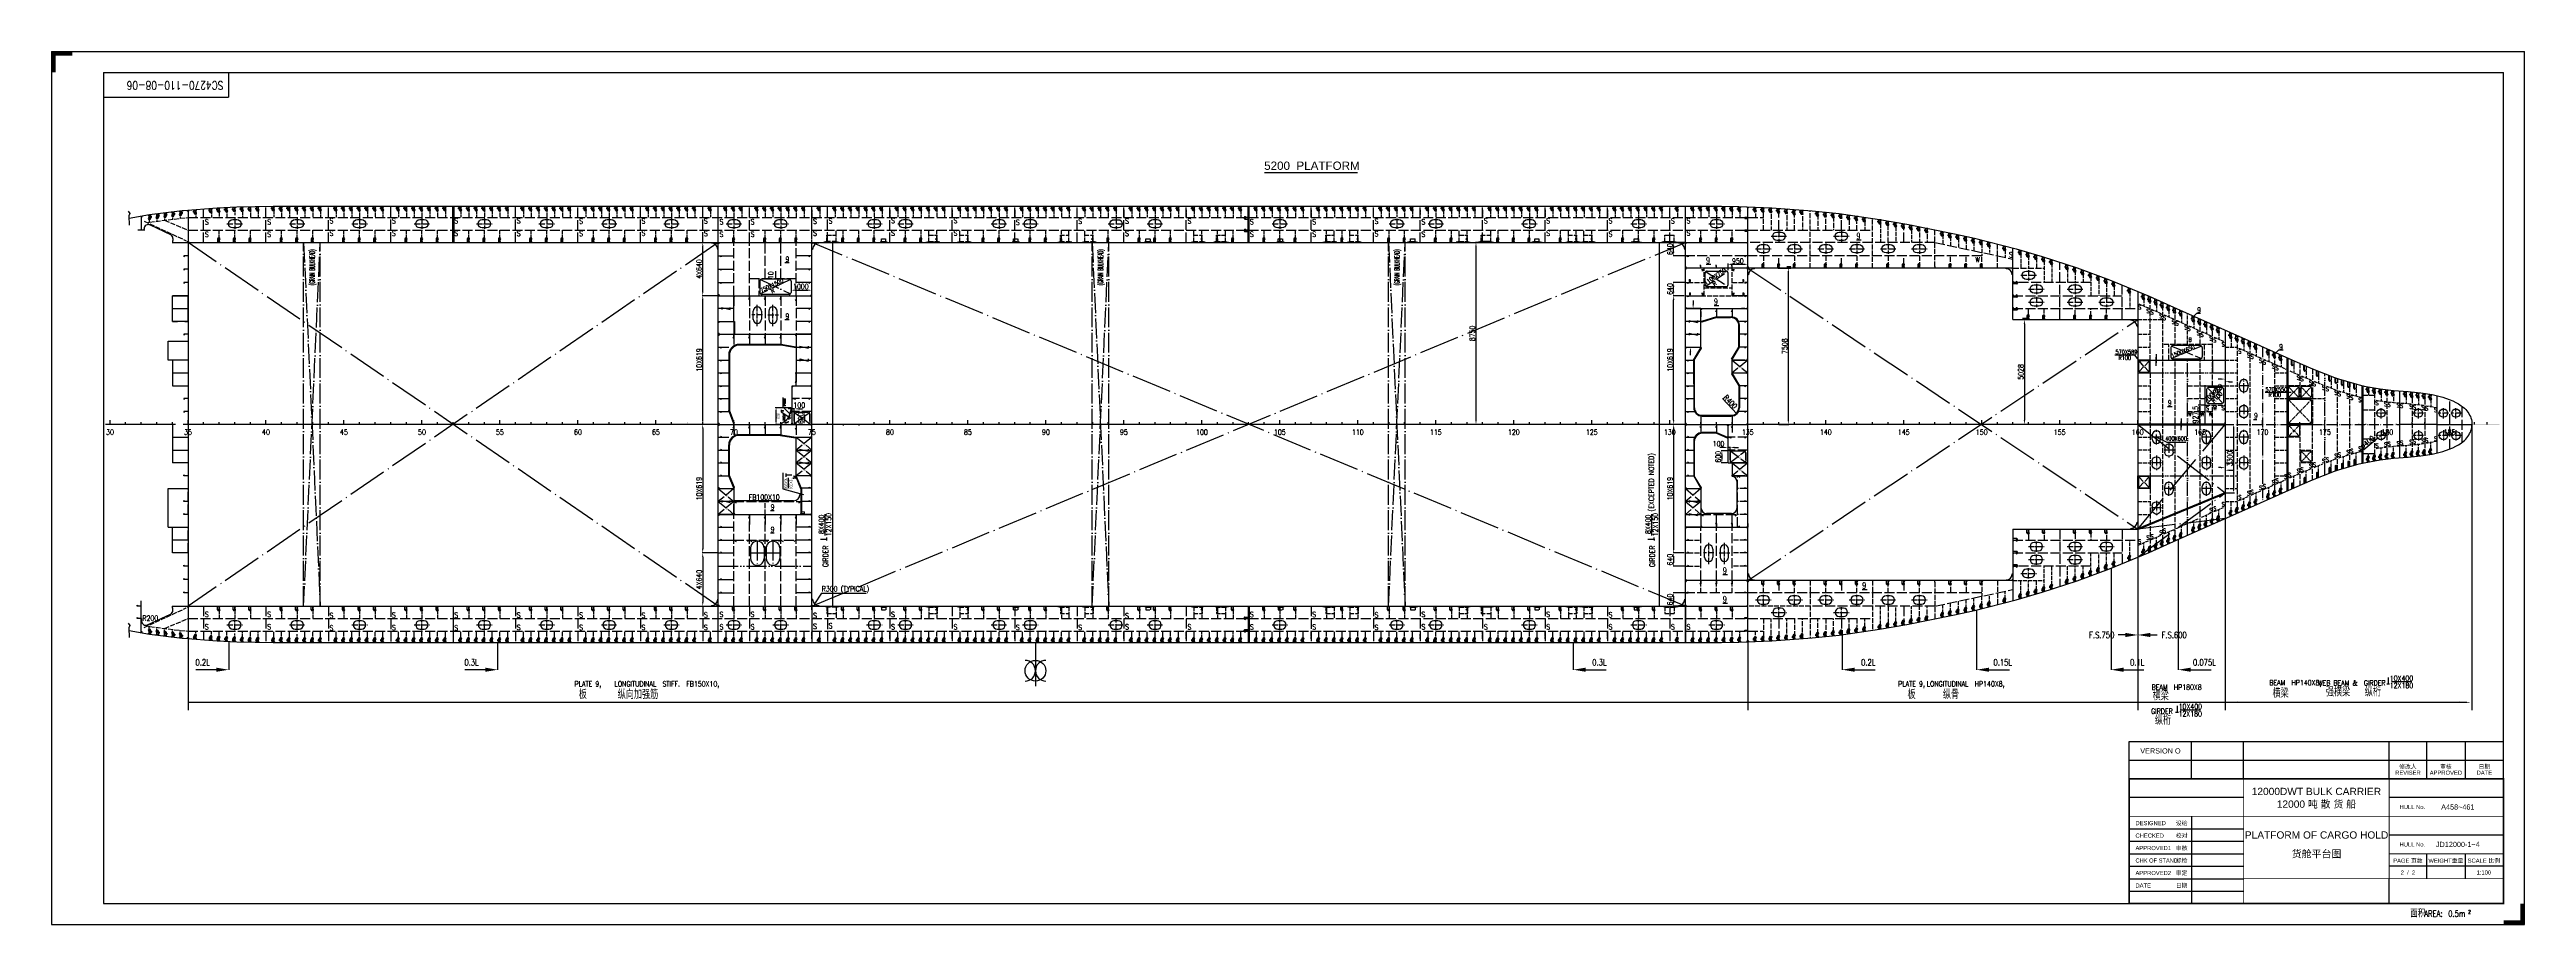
# Model space of a CAD drawing. Extents: x 373818 to 564480, y 322172 to 634257.
# Drawn here: x 444792 to 563892, y 592057 to 634257 of the extents above; entities that cross this region are included whole.
import ezdxf
from ezdxf.enums import TextEntityAlignment as Align

# ---------------------------------------------------------------- set-up
doc = ezdxf.new("R2010")
doc.units = 0
doc.header["$LTSCALE"] = 40
doc.header["$MEASUREMENT"] = 0
for name, pattern in [('ACAD_ISO02W100', [15, 12, -3]), ('ACAD_ISO03W100', [30, 12, -18]), ('ACAD_ISO04W100', [30.5, 24, -3, 0.5, -3]), ('ACAD_ISO05W100', [34, 24, -3, 0.5, -3, 0.5, -3]), ('DOT106', [0.6, 0, -0.6])]:
    doc.linetypes.add(name, pattern=pattern)
doc.layers.get('0').update_dxf_attribs({"linetype": 'CONTINUOUS'})
doc.layers.get('DEFPOINTS').update_dxf_attribs({"linetype": 'CONTINUOUS'})
for name, color, linetype in [('01CONTINUOUS', 2, 'CONTINUOUS'), ('11', 7, 'CONTINUOUS'), ('11TEXTE', 4, 'CONTINUOUS'), ('13DIMENSION', 9, 'CONTINUOUS'), ('16LOCK', 9, 'DOT106'), ('BT_CHI', 7, 'CONTINUOUS'), ('BT_ENG', 7, 'CONTINUOUS'), ('C-CEN', 4, 'ACAD_ISO04W100'), ('C-CON', 4, 'CONTINUOUS'), ('C-DAS', 4, 'ACAD_ISO02W100'), ('FRAME', 7, 'CONTINUOUS'), ('TEXT', 9, 'CONTINUOUS'), ('Y-CON', 2, 'CONTINUOUS'), ('Y-DAS', 2, 'ACAD_ISO02W100'), ('Y-H', 2, 'ACAD_ISO03W100'), ('Y-PH', 2, 'ACAD_ISO05W100')]:
    doc.layers.add(name, color=color, linetype=linetype)
doc.styles.add('CHINESE', font='romand.shx', dxfattribs={"width": 0.8, "height": 800, "bigfont": 'hzdx.shx'})
doc.styles.add('ENGNISH', font='romans.shx', dxfattribs={"width": 0.8, "height": 750})
doc.styles.add('isocp', font='isocp.shx', dxfattribs={"width": 0.75, "height": 150, "bigfont": 'hzdx.shx'})
doc.styles.add('ROMANS', font='romans.shx', dxfattribs={"width": 0.75, "height": 250, "bigfont": 'hzdx.shx'})
doc.styles.add('SWISS721LIGHTBT', font='swissl.ttf')
doc.dimstyles.new('DM-100', dxfattribs={"dimscale": 0, "dimtxt": 250, "dimasz": 200, "dimexe": 30, "dimexo": 30, "dimgap": 50, "dimtad": 1, "dimdec": 0, "dimzin": 0, "dimdsep": 46, "dimtxsty": 'ROMANS', "dimcen": 0, "dimclrd": 1, "dimclre": 1, "dimclrt": 1, "dimadec": 0, "dimazin": 0, "dimtfac": 1, "dimtdec": 0, "dimtmove": 0, "dimatfit": 3, "dimfxl": 0, "dimtolj": 1, "dimtzin": 0, "dimarcsym": 0})
doc.dimstyles.new('DM-50', dxfattribs={"dimscale": 50, "dimtxt": 1, "dimasz": 2.5, "dimexe": 1, "dimexo": 1, "dimgap": 1, "dimtad": 1, "dimdec": 0, "dimdsep": 46, "dimtxsty": 'ROMANS', "dimblk1": 'CLOSEDBLANK', "dimblk2": 'CLOSEDBLANK', "dimcen": 0, "dimclrd": 1, "dimclre": 1, "dimclrt": 1, "dimadec": 0, "dimazin": 0, "dimtfac": 1, "dimtdec": 0, "dimtmove": 0, "dimatfit": 3, "dimldrblk": 'CLOSEDBLANK', "dimfxl": 0, "dimtolj": 1, "dimarcsym": 0})

# ---------------------------------------------------------------- blocks, each defined once
blk = doc.blocks.new('*D10')
at = {"color": 1, "linetype": 'ByBlock', "transparency": 16777216}
for p, q in [((527905, 624884), (528430, 624884)), ((528400, 624684), (528400, 617564)), ((527949, 617364), (528430, 617364))]:
    blk.add_line(p, q, dxfattribs=at)
for points in [[(528367, 624684), (528434, 624684), (528400, 624884)], [(528367, 617564), (528434, 617564), (528400, 617364)]]:
    blk.add_solid(points, dxfattribs=at)
at = {"layer": 'DEFPOINTS', "color": 0, "linetype": 'ByBlock', "transparency": 16777216}
for p in [(527875, 624884), (527919, 617364), (528400, 617364)]:
    blk.add_point(p, dxfattribs=at)
at = {"color": 1, "linetype": 'ByBlock', "transparency": 16777216, "insert": (528225, 621124), "char_height": 250, "attachment_point": 5, "rotation": 90, "style": 'ROMANS'}
blk.add_mtext('\\A1;7508', dxfattribs=at)
blk = doc.blocks.new('*D11')
at = {"color": 1, "linetype": 'ByBlock', "transparency": 16777216}
for p, q in [((510670, 626114), (510351, 626114)), ((510381, 625914), (510381, 617564)), ((510670, 617364), (510351, 617364))]:
    blk.add_line(p, q, dxfattribs=at)
for points in [[(510348, 625914), (510415, 625914), (510381, 626114)], [(510348, 617564), (510415, 617564), (510381, 617364)]]:
    blk.add_solid(points, dxfattribs=at)
at = {"layer": 'DEFPOINTS', "color": 0, "linetype": 'ByBlock', "transparency": 16777216}
for p in [(510700, 626114), (510381, 617364), (510700, 617364)]:
    blk.add_point(p, dxfattribs=at)
at = {"color": 1, "linetype": 'ByBlock', "transparency": 16777216, "insert": (510206, 621739), "char_height": 250, "attachment_point": 5, "rotation": 90, "style": 'ROMANS'}
blk.add_mtext('\\A1;8750', dxfattribs=at)
blk = doc.blocks.new('*D25')
at = {"color": 1, "linetype": 'ByBlock', "transparency": 16777216}
for p, q in [((523390, 623554), (522856, 623554)), ((522886, 617564), (522886, 623354)), ((523420, 617364), (522856, 617364))]:
    blk.add_line(p, q, dxfattribs=at)
for points in [[(522853, 623354), (522919, 623354), (522886, 623554)], [(522853, 617564), (522919, 617564), (522886, 617364)]]:
    blk.add_solid(points, dxfattribs=at)
at = {"layer": 'DEFPOINTS', "color": 0, "linetype": 'ByBlock', "transparency": 16777216}
for p in [(522886, 623554), (523420, 623554), (523450, 617364)]:
    blk.add_point(p, dxfattribs=at)
at = {"color": 1, "linetype": 'ByBlock', "transparency": 16777216, "insert": (522711, 620459), "char_height": 250, "attachment_point": 5, "rotation": 90, "style": 'ROMANS'}
blk.add_mtext('\\A1;10X619', dxfattribs=at)
blk = doc.blocks.new('A$C3512239F')
at = {"color": 7, "linetype": 'ACAD_ISO04W100', "ltscale": 0.3}
for p, q in [((0, 250), (750, 250)), ((375, 0), (375, 500))]:
    blk.add_line(p, q, dxfattribs=at)
at = {"color": 7, "linetype": 'Continuous'}
for p, q in [((475, 450), (275, 450)), ((275, 50), (475, 50))]:
    blk.add_line(p, q, dxfattribs=at)
for centre, start, end in [((275, 250), 90, 270), ((475, 250), 270, 90)]:
    blk.add_arc(centre, 200, start, end, dxfattribs=at)
blk = doc.blocks.new('*D40')
at = {"color": 1, "linetype": 'ByBlock', "transparency": 16777216}
for p, q in [((525300, 616253), (525100, 616253)), ((525500, 616026), (525500, 616283)), ((525600, 616253), (525500, 616253)), ((525600, 616253), (525500, 616253)), ((525600, 616026), (525600, 616283)), ((525800, 616253), (526000, 616253))]:
    blk.add_line(p, q, dxfattribs=at)
for points in [[(525300, 616286), (525300, 616220), (525500, 616253)], [(525800, 616286), (525800, 616220), (525600, 616253)]]:
    blk.add_solid(points, dxfattribs=at)
at = {"layer": 'DEFPOINTS', "color": 0, "linetype": 'ByBlock', "transparency": 16777216}
for p in [(525500, 616253), (525500, 615996), (525600, 615996)]:
    blk.add_point(p, dxfattribs=at)
at = {"color": 1, "linetype": 'ByBlock', "transparency": 16777216, "insert": (525045, 616431), "char_height": 250, "attachment_point": 5, "style": 'ROMANS'}
blk.add_mtext('\\A1;100', dxfattribs=at)
blk = doc.blocks.new('*D39')
at = {"color": 1, "linetype": 'ByBlock', "transparency": 16777216}
for p, q in [((525530, 616096), (525175, 616096)), ((525205, 615896), (525205, 615707)), ((525480, 615507), (525175, 615507))]:
    blk.add_line(p, q, dxfattribs=at)
for points in [[(525172, 615896), (525239, 615896), (525205, 616096)], [(525172, 615707), (525239, 615707), (525205, 615507)]]:
    blk.add_solid(points, dxfattribs=at)
at = {"layer": 'DEFPOINTS', "color": 0, "linetype": 'ByBlock', "transparency": 16777216}
for p in [(525560, 616096), (525205, 615507), (525510, 615507)]:
    blk.add_point(p, dxfattribs=at)
at = {"color": 1, "linetype": 'ByBlock', "transparency": 16777216, "insert": (525030, 615801), "char_height": 250, "attachment_point": 5, "rotation": 90, "style": 'ROMANS'}
blk.add_mtext('\\A1;600', dxfattribs=at)
blk = doc.blocks.new('*D53')
at = {"color": 1, "linetype": 'ByBlock', "transparency": 16777216}
for p, q in [((523420, 624194), (522856, 624194)), ((522886, 623754), (522886, 623994))]:
    blk.add_line(p, q, dxfattribs=at)
for points in [[(522853, 623994), (522919, 623994), (522886, 624194)], [(522853, 623754), (522919, 623754), (522886, 623554)]]:
    blk.add_solid(points, dxfattribs=at)
at = {"layer": 'DEFPOINTS', "color": 0, "linetype": 'ByBlock', "transparency": 16777216}
for p in [(522886, 624194), (523450, 624194), (523390, 623554)]:
    blk.add_point(p, dxfattribs=at)
at = {"color": 1, "linetype": 'ByBlock', "transparency": 16777216, "insert": (522711, 623874), "char_height": 250, "attachment_point": 5, "rotation": 90, "style": 'ROMANS'}
blk.add_mtext('\\A1;640', dxfattribs=at)
blk = doc.blocks.new('*D54')
at = {"color": 1, "linetype": 'ByBlock', "transparency": 16777216}
for p, q in [((523420, 626114), (522856, 626114)), ((523420, 625474), (522856, 625474)), ((522886, 625674), (522886, 625914))]:
    blk.add_line(p, q, dxfattribs=at)
for points in [[(522853, 625914), (522919, 625914), (522886, 626114)], [(522853, 625674), (522919, 625674), (522886, 625474)]]:
    blk.add_solid(points, dxfattribs=at)
at = {"layer": 'DEFPOINTS', "color": 0, "linetype": 'ByBlock', "transparency": 16777216}
for p in [(522886, 626114), (523450, 626114), (523450, 625474)]:
    blk.add_point(p, dxfattribs=at)
at = {"color": 1, "linetype": 'ByBlock', "transparency": 16777216, "insert": (522711, 625794), "char_height": 250, "attachment_point": 5, "rotation": 90, "style": 'ROMANS'}
blk.add_mtext('\\A1;640', dxfattribs=at)
blk = doc.blocks.new('*D59')
at = {"color": 1, "linetype": 'ByBlock', "transparency": 16777216}
for p, q in [((476920, 623554), (476170, 623554)), ((476200, 617564), (476200, 623354))]:
    blk.add_line(p, q, dxfattribs=at)
for points in [[(476167, 623354), (476234, 623354), (476200, 623554)], [(476167, 617564), (476234, 617564), (476200, 617364)]]:
    blk.add_solid(points, dxfattribs=at)
at = {"layer": 'DEFPOINTS', "color": 0, "linetype": 'ByBlock', "transparency": 16777216}
for p in [(476200, 623554), (476950, 623554), (476200, 617364)]:
    blk.add_point(p, dxfattribs=at)
at = {"color": 1, "linetype": 'ByBlock', "transparency": 16777216, "insert": (476025, 620459), "char_height": 250, "attachment_point": 5, "rotation": 90, "style": 'ROMANS'}
blk.add_mtext('\\A1;10X619', dxfattribs=at)
blk = doc.blocks.new('*D60')
at = {"color": 1, "linetype": 'ByBlock', "transparency": 16777216}
blk.add_line((476200, 623754), (476200, 625914), dxfattribs=at)
for points in [[(476167, 625914), (476234, 625914), (476200, 626114)], [(476167, 623754), (476234, 623754), (476200, 623554)]]:
    blk.add_solid(points, dxfattribs=at)
at = {"layer": 'DEFPOINTS', "color": 0, "linetype": 'ByBlock', "transparency": 16777216}
for p in [(476200, 626114), (476200, 626114), (476200, 623554)]:
    blk.add_point(p, dxfattribs=at)
at = {"color": 1, "linetype": 'ByBlock', "transparency": 16777216, "insert": (476025, 624834), "char_height": 250, "attachment_point": 5, "rotation": 90, "style": 'ROMANS'}
blk.add_mtext('\\A1;4X640', dxfattribs=at)
blk = doc.blocks.new('*D63')
at = {"color": 1, "linetype": 'ByBlock', "transparency": 16777216}
blk.add_line((476200, 610974), (476200, 608814), dxfattribs=at)
for points in [[(476167, 610974), (476234, 610974), (476200, 611174)], [(476167, 608814), (476234, 608814), (476200, 608614)]]:
    blk.add_solid(points, dxfattribs=at)
at = {"layer": 'DEFPOINTS', "color": 0, "linetype": 'ByBlock', "transparency": 16777216}
for p in [(476200, 611174), (476200, 608614), (476200, 608614)]:
    blk.add_point(p, dxfattribs=at)
at = {"color": 1, "linetype": 'ByBlock', "transparency": 16777216, "insert": (476025, 609894), "char_height": 250, "attachment_point": 5, "rotation": 90, "style": 'ROMANS'}
blk.add_mtext('\\A1;4X640', dxfattribs=at)
blk = doc.blocks.new('*D62')
at = {"color": 1, "linetype": 'ByBlock', "transparency": 16777216}
for p, q in [((476200, 617164), (476200, 611374)), ((476920, 611174), (476170, 611174))]:
    blk.add_line(p, q, dxfattribs=at)
for points in [[(476167, 617164), (476234, 617164), (476200, 617364)], [(476167, 611374), (476234, 611374), (476200, 611174)]]:
    blk.add_solid(points, dxfattribs=at)
at = {"layer": 'DEFPOINTS', "color": 0, "linetype": 'ByBlock', "transparency": 16777216}
for p in [(476200, 617364), (476200, 611174), (476950, 611174)]:
    blk.add_point(p, dxfattribs=at)
at = {"color": 1, "linetype": 'ByBlock', "transparency": 16777216, "insert": (476025, 614269), "char_height": 250, "attachment_point": 5, "rotation": 90, "style": 'ROMANS'}
blk.add_mtext('\\A1;10X619', dxfattribs=at)
blk = doc.blocks.new('*D68')
at = {"color": 1, "linetype": 'ByBlock', "transparency": 16777216}
for p, q in [((523420, 617364), (522856, 617364)), ((522886, 617164), (522886, 611374)), ((523390, 611174), (522856, 611174))]:
    blk.add_line(p, q, dxfattribs=at)
for points in [[(522853, 617164), (522919, 617164), (522886, 617364)], [(522853, 611374), (522919, 611374), (522886, 611174)]]:
    blk.add_solid(points, dxfattribs=at)
at = {"layer": 'DEFPOINTS', "color": 0, "linetype": 'ByBlock', "transparency": 16777216}
for p in [(523450, 617364), (522886, 611174), (523420, 611174)]:
    blk.add_point(p, dxfattribs=at)
at = {"color": 1, "linetype": 'ByBlock', "transparency": 16777216, "insert": (522711, 614269), "char_height": 250, "attachment_point": 5, "rotation": 90, "style": 'ROMANS'}
blk.add_mtext('\\A1;10X619', dxfattribs=at)
blk = doc.blocks.new('*D69')
at = {"color": 1, "linetype": 'ByBlock', "transparency": 16777216}
for p, q in [((523420, 610534), (522856, 610534)), ((522886, 610974), (522886, 610734))]:
    blk.add_line(p, q, dxfattribs=at)
for points in [[(522853, 610974), (522919, 610974), (522886, 611174)], [(522853, 610734), (522919, 610734), (522886, 610534)]]:
    blk.add_solid(points, dxfattribs=at)
at = {"layer": 'DEFPOINTS', "color": 0, "linetype": 'ByBlock', "transparency": 16777216}
for p in [(523390, 611174), (522886, 610534), (523450, 610534)]:
    blk.add_point(p, dxfattribs=at)
at = {"color": 1, "linetype": 'ByBlock', "transparency": 16777216, "insert": (522711, 610854), "char_height": 250, "attachment_point": 5, "rotation": 90, "style": 'ROMANS'}
blk.add_mtext('\\A1;640', dxfattribs=at)
blk = doc.blocks.new('*D70')
at = {"color": 1, "linetype": 'ByBlock', "transparency": 16777216}
for p, q in [((523420, 609254), (522856, 609254)), ((523420, 608614), (522856, 608614)), ((522886, 609054), (522886, 608814))]:
    blk.add_line(p, q, dxfattribs=at)
for points in [[(522853, 609054), (522919, 609054), (522886, 609254)], [(522853, 608814), (522919, 608814), (522886, 608614)]]:
    blk.add_solid(points, dxfattribs=at)
at = {"layer": 'DEFPOINTS', "color": 0, "linetype": 'ByBlock', "transparency": 16777216}
for p in [(522886, 608614), (523450, 609254), (523450, 608614)]:
    blk.add_point(p, dxfattribs=at)
at = {"color": 1, "linetype": 'ByBlock', "transparency": 16777216, "insert": (522711, 608934), "char_height": 250, "attachment_point": 5, "rotation": 90, "style": 'ROMANS'}
blk.add_mtext('\\A1;640', dxfattribs=at)
blk = doc.blocks.new('A$C771200ED')
at = {"layer": 'C-CON', "linetype": 'ACAD_ISO05W100', "ltscale": 0.2}
for p, q in [((0, 12), (135, 50)), ((0, 12), (0, 0)), ((135, 350), (535, 350)), ((135, 50), (135, 350)), ((135, 50), (535, 50)), ((535, 50), (535, 350)), ((670, 12), (535, 50)), ((670, 12), (670, 0))]:
    blk.add_line(p, q, dxfattribs=at)
blk = doc.blocks.new('*D99')
at = {"color": 1, "linetype": 'ByBlock', "transparency": 16777216}
for p, q in [((539920, 622404), (539721, 622404)), ((539751, 622204), (539751, 617564)), ((539920, 617364), (539721, 617364))]:
    blk.add_line(p, q, dxfattribs=at)
for points in [[(539717, 622204), (539784, 622204), (539751, 622404)], [(539717, 617564), (539784, 617564), (539751, 617364)]]:
    blk.add_solid(points, dxfattribs=at)
at = {"layer": 'DEFPOINTS', "color": 0, "linetype": 'ByBlock', "transparency": 16777216}
for p in [(539950, 622404), (539751, 617364), (539950, 617364)]:
    blk.add_point(p, dxfattribs=at)
at = {"color": 1, "linetype": 'ByBlock', "transparency": 16777216, "insert": (539576, 619884), "char_height": 250, "attachment_point": 5, "rotation": 90, "style": 'ROMANS'}
blk.add_mtext('\\A1;5028', dxfattribs=at)
blk = doc.blocks.new('TITLE3')
for p, q in [((-12500, 5100), (-18000, 5100)), ((0, 5100), (-5500, 5100)), ((-18000, 3600), (-12500, 3600)), ((-15000, 4200), (-15000, 0)), ((-18000, 3000), (-12500, 3000)), ((-18000, 2400), (-12500, 2400)), ((0, 3300), (-5500, 3300)), ((-18000, 1800), (-12500, 1800)), ((-18000, 1200), (-12500, 1200)), ((0, 1800), (-5500, 1800)), ((-5500, 0), (-5500, 1200)), ((-18000, 600), (-12500, 600))]:
    blk.add_line(p, q)
at = {"const_width": 80}
blk.add_lwpolyline([(-18000, 0), (0, 0), (0, 6000), (-18000, 6000)], close=True, dxfattribs=at)
at = {"const_width": 40}
for points in [[(-12500, 6000), (-12500, 0)], [(-5500, 6000), (-5500, 0)], [(-18000, 4200), (0, 4200)], [(-5500, 2400), (0, 2400)], [(-12500, 1200), (0, 1200)]]:
    blk.add_lwpolyline(points, dxfattribs=at)
blk = doc.blocks.new('A$C63D31A94')
at = {"layer": 'C-CEN', "ltscale": 0.5}
for p, q in [((0, 350), (500, 350)), ((250, 700), (250, 0))]:
    blk.add_line(p, q, dxfattribs=at)
at = {"layer": 'C-CON'}
for p, q in [((50, 250), (50, 450)), ((450, 450), (450, 250))]:
    blk.add_line(p, q, dxfattribs=at)
for centre, start, end in [((250, 450), 0, 180), ((250, 250), 180, 0)]:
    blk.add_arc(centre, 200, start, end, dxfattribs=at)
blk = doc.blocks.new('*D210')
at = {"color": 1, "linetype": 'ByBlock', "transparency": 16777216}
for p, q in [((571958, 618297), (571658, 618297)), ((571708, 618172), (571708, 617494)), ((571958, 617369), (571658, 617369))]:
    blk.add_line(p, q, dxfattribs=at)
for points in [[(571687, 618172), (571729, 618172), (571708, 618297)], [(571687, 617494), (571729, 617494), (571708, 617369)]]:
    blk.add_solid(points, dxfattribs=at)
at = {"layer": 'DEFPOINTS', "color": 0, "linetype": 'ByBlock', "transparency": 16777216}
for p in [(572008, 618297), (571708, 617369), (572008, 617369)]:
    blk.add_point(p, dxfattribs=at)
at = {"color": 1, "linetype": 'ByBlock', "transparency": 16777216, "insert": (571533, 617833), "char_height": 250, "attachment_point": 5, "rotation": 90, "style": 'ROMANS'}
blk.add_mtext('\\A1;927.5', dxfattribs=at)
blk = doc.blocks.new('_CLOSEDBLANK')
at = {"color": 0, "linetype": 'ByBlock'}
for p, q in [((-1, 0.17), (0, 0)), ((-1, 0.17), (-1, -0.17)), ((0, 0), (-1, -0.17))]:
    blk.add_line(p, q, dxfattribs=at)
blk = doc.blocks.new('*D211')
at = {"color": 1, "linetype": 'ByBlock', "transparency": 16777216}
for p, q in [((580304, 616702), (579633, 616137)), ((580514, 616879), (580399, 616783))]:
    blk.add_line(p, q, dxfattribs=at)
for points in [[(580501, 616895), (580528, 616863), (580610, 616960)], [(580386, 616799), (580413, 616767), (580304, 616702)]]:
    blk.add_solid(points, dxfattribs=at)
at = {"layer": 'DEFPOINTS', "color": 0, "linetype": 'ByBlock', "transparency": 16777216}
for p in [(580610, 616960), (580304, 616702)]:
    blk.add_point(p, dxfattribs=at)
at = {"color": 1, "linetype": 'ByBlock', "transparency": 16777216, "insert": (579808, 616513), "char_height": 250, "attachment_point": 5, "rotation": 40.0992, "style": 'ROMANS'}
blk.add_mtext('\\A1;∅400', dxfattribs=at)
blk = doc.blocks.new('*D234')
at = {"color": 0, "lineweight": -2, "transparency": 16777216}
for p, q in [((714948, 702720), (714948, 701958)), ((715648, 702008), (715048, 702008)), ((715748, 702200), (715748, 701958))]:
    blk.add_line(p, q, dxfattribs=at)
at = {"color": 0, "transparency": 16777216}
for points in [[(715048, 702025), (715048, 701991), (714948, 702008)], [(715648, 702025), (715648, 701991), (715748, 702008)]]:
    blk.add_solid(points, dxfattribs=at)
at = {"layer": 'DEFPOINTS', "color": 0, "transparency": 16777216}
for p in [(714948, 702750), (714948, 702008), (715748, 702230)]:
    blk.add_point(p, dxfattribs=at)
at = {"color": 0, "transparency": 16777216, "insert": (715348, 702103), "char_height": 150, "attachment_point": 5, "style": 'isocp'}
blk.add_mtext('\\A1;800', dxfattribs=at)
blk = doc.blocks.new('A$C7C2A58C3')
for p, q in [((356, 2950), (865, 2950)), ((356, 2300), (865, 2300)), ((356, 2200), (865, 2200)), ((356, 1550), (865, 1550))]:
    blk.add_line(p, q)
for centre, start, end in [((356, 2625), 90, 270.0002), ((865, 2625), 269.9998, 90), ((356, 1875), 90, 270.0002), ((865, 1875), 269.9998, 90)]:
    blk.add_arc(centre, 325, start, end)
at = {"layer": 'C-CEN'}
for p, q in [((0, 2625), (1213, 2625)), ((610, 2978), (610, 2273)), ((6, 1875), (1215, 1875)), ((610, 2220), (610, 1521))]:
    blk.add_line(p, q, dxfattribs=at)
at = {"layer": 'Y-PH'}
blk.add_line((1240, 0), (1240, 4500), dxfattribs=at)
blk = doc.blocks.new('T_bar')
at = {"color": 2}
for p, q in [((-100, 0), (100, 0)), ((0, 353), (0, 0))]:
    blk.add_line(p, q, dxfattribs=at)
blk = doc.blocks.new('A$C7C2E1282')
for p, q in [((0, 0), (763, 0)), ((763, 0), (1035, 1005)), ((1962, 872), (1962, 902))]:
    blk.add_line(p, q)
at = {"color": 7}
blk.add_line((245, 266), (741, 266), dxfattribs=at)
blk.add_arc((1997, 902), 50, 216.8699, 270)
at = {"layer": 'C-CON'}
for p, q in [((759, 902), (140, 652)), ((151, 625), (140, 652)), ((765, 872), (151, 625)), ((759, 902), (1997, 902)), ((765, 872), (1962, 872))]:
    blk.add_line(p, q, dxfattribs=at)
blk.add_arc((140, 1402), 50, 270, 0, dxfattribs=at)
at = {"xscale": 0.8, "yscale": 0.8, "zscale": 0.8}
blk.add_blockref('T_bar', (106, 153), dxfattribs=at)
at = {"style": 'ROMANS', "width": 0.75}
for p in [(214, 556), (1923, 992)]:
    blk.add_text('FS', height=100, dxfattribs=at).set_placement(p, align=Align.MIDDLE_CENTER)
at = {"color": 7, "style": 'isocp', "width": 0.75}
for s, p in [('12X550', (255, 315)), ('16X260', (259, 74))]:
    blk.add_text(s, height=150, dxfattribs=at).set_placement(p)
blk = doc.blocks.new('*D240')
at = {"color": 1, "linetype": 'ByBlock', "transparency": 16777216}
for p, q in [((525500, 624790), (525500, 625100)), ((526325, 625050), (525625, 625050)), ((526450, 624713), (526450, 625100))]:
    blk.add_line(p, q, dxfattribs=at)
for points in [[(525625, 625071), (525625, 625029), (525500, 625050)], [(526325, 625071), (526325, 625029), (526450, 625050)]]:
    blk.add_solid(points, dxfattribs=at)
at = {"layer": 'DEFPOINTS', "color": 0, "linetype": 'ByBlock', "transparency": 16777216}
for p in [(525500, 625050), (525500, 624740), (526450, 624663)]:
    blk.add_point(p, dxfattribs=at)
at = {"color": 1, "linetype": 'ByBlock', "transparency": 16777216, "insert": (525975, 625225), "char_height": 250, "attachment_point": 5, "style": 'ROMANS'}
blk.add_mtext('\\A1;950', dxfattribs=at)
blk = doc.blocks.new('*D242')
at = {"color": 1, "linetype": 'ByBlock', "transparency": 16777216}
blk.add_line((525228, 618605), (525927, 617875), dxfattribs=at)
blk.add_solid([(525856, 617980), (525826, 617951), (525927, 617875)], dxfattribs=at)
at = {"layer": 'DEFPOINTS', "color": 0, "linetype": 'ByBlock', "transparency": 16777216}
for p in [(525650, 618164), (525927, 617875)]:
    blk.add_point(p, dxfattribs=at)
at = {"color": 1, "linetype": 'ByBlock', "transparency": 16777216, "insert": (525617, 618451), "char_height": 250, "attachment_point": 5, "rotation": 313.77307, "style": 'ROMANS'}
blk.add_mtext('\\A1;R400', dxfattribs=at)
blk = doc.blocks.new('A$C228C6B16')
for p, q in [((0, 378.1), (449.4, 378.1)), ((449.4, 378.1), (795.2, 727.7)), ((488.8, 822.2), (488.8, 797.2)), ((488.8, 797.2), (919.2, 662.7)), ((589.1, 293.6), (684.2, 293.6)), ((684.2, 293.6), (997.8, 758.4)), ((1263.8, 272.2), (1077.6, 545.4)), ((1288.8, 272.2), (1263.8, 272.2))]:
    blk.add_line(p, q)
for centre, radius, start, end in [((829.7, 376.4), 300, 34.286877, 72.645975), ((1288.8, 822.2), 50, 180, 270)]:
    blk.add_arc(centre, radius, start, end)
at = {"layer": 'C-DAS', "ltscale": 0.5}
blk.add_line((555.7, 802.5), (1229.4, 592), dxfattribs=at)
at = {"style": 'ROMANS'}
for s, width, p in [('FB80x8', 0.6, (227.2, 458.2)), ('S', 0.75, (522.7, 696.8)), ('8', 0.6, (639.5, 358.9)), ('R300', 0.75, (954, 429.6)), ('S', 0.75, (1208, 518.4))]:
    blk.add_text(s, height=100, dxfattribs=dict(at, width=width)).set_placement(p, align=Align.MIDDLE_CENTER)
dim = blk.add_linear_dim(base=(488.8, 50), p1=(1288.8, 272.2), p2=(488.8, 792.2), dimstyle='DM-50', override={"dimscale": 1})
dim.commit()
dim.dimension.update_dxf_attribs({"geometry": '*D234', "text_midpoint": (888.8, 145), "insert": (-714458.9, -701958.1)})

msp = doc.modelspace()

# ---------------------------------------------------------------- linework, layer by layer
at = {"color": 2}
for p, q in [((447392.4, 633156.63), (562792.4, 633156.63)), ((447392.4, 633156.63), (447392.4, 593156.63)), ((562792.4, 593156.63), (562792.4, 633156.63)), ((447392.4, 593156.63), (562792.4, 593156.63))]:
    msp.add_line(p, q, dxfattribs=at)
at = {"color": 7, "ltscale": 0.2}
for p, q in [((451142.42, 626312.23), (451142.42, 626506.66)), ((451750.32, 626517.3), (451710.32, 626477.3)), ((451710.32, 626427.75), (451710.32, 626477.3)), ((451750.32, 626373.29), (451750.32, 626551.51)), ((451825.33, 626517.3), (451750.32, 626517.3)), ((452500.32, 626573.88), (452460.32, 626533.88)), ((452460.32, 626484.33), (452460.32, 626533.88)), ((452575.32, 626484.33), (452460.32, 626484.33)), ((452500.32, 626437.03), (452500.32, 626615.25)), ((452575.33, 626573.88), (452500.32, 626573.88)), ((452875.32, 626607.42), (452835.32, 626567.42)), ((452835.32, 626517.87), (452835.32, 626567.42)), ((452950.32, 626517.87), (452835.32, 626517.87)), ((452875.32, 626463.41), (452875.32, 626641.62)), ((452950.33, 626607.42), (452875.32, 626607.42)), ((453250.32, 626618.37), (453210.32, 626578.37)), ((453210.32, 626528.82), (453210.32, 626578.37)), ((453325.32, 626528.82), (453210.32, 626528.82)), ((453250.32, 626481.51), (453250.32, 626659.73)), ((453325.33, 626618.37), (453250.32, 626618.37)), ((453625.32, 626636.48), (453585.32, 626596.48)), ((453585.32, 626546.93), (453585.32, 626596.48)), ((453700.32, 626546.93), (453585.32, 626546.93)), ((453625.32, 626499.62), (453625.32, 626684.62)), ((453700.33, 626636.48), (453625.32, 626636.48)), ((454000.32, 626645.91), (453960.32, 626605.91)), ((453960.32, 626556.36), (453960.32, 626605.91)), ((454075.32, 626556.36), (453960.32, 626556.36)), ((454000.32, 626509.06), (454000.32, 626694.06)), ((454075.33, 626645.91), (454000.32, 626645.91)), ((454375.32, 626652.52), (454335.32, 626612.52)), ((454335.32, 626562.97), (454335.32, 626612.52)), ((454450.32, 626562.97), (454335.32, 626562.97)), ((454375.32, 626515.66), (454375.32, 626700.66)), ((454450.33, 626652.52), (454375.32, 626652.52)), ((454750.32, 626666.28), (454710.32, 626626.28)), ((454710.32, 626576.73), (454710.32, 626626.28)), ((454825.32, 626576.73), (454710.32, 626576.73)), ((454750.32, 626522.27), (454750.32, 626705.95)), ((454825.33, 626666.28), (454750.32, 626666.28)), ((455500.32, 626671.73), (455460.32, 626631.73)), ((455460.32, 626582.18), (455460.32, 626631.73)), ((455575.32, 626582.18), (455460.32, 626582.18)), ((455500.32, 626527.72), (455500.32, 626719.88)), ((455575.33, 626671.73), (455500.32, 626671.73)), ((455875.32, 626661.28), (455835.32, 626621.28)), ((455835.32, 626571.73), (455835.32, 626621.28)), ((455950.32, 626571.73), (455835.32, 626571.73)), ((455875.32, 626517.26), (455875.32, 626719.88)), ((455950.33, 626661.28), (455875.32, 626661.28)), ((456250.32, 626671.73), (456210.32, 626631.73)), ((456210.32, 626582.18), (456210.32, 626631.73)), ((456325.32, 626582.18), (456210.32, 626582.18)), ((456250.32, 626527.72), (456250.32, 626719.88)), ((456325.33, 626671.73), (456250.32, 626671.73)), ((456625.32, 626671.73), (456585.32, 626631.73)), ((456585.32, 626582.18), (456585.32, 626631.73)), ((456700.32, 626582.18), (456585.32, 626582.18)), ((456625.32, 626528.02), (456625.32, 626706.24)), ((456700.33, 626671.73), (456625.32, 626671.73)), ((457000.32, 626671.73), (456960.32, 626631.73)), ((456960.32, 626582.18), (456960.32, 626631.73)), ((457075.32, 626582.18), (456960.32, 626582.18)), ((457000.32, 626527.72), (457000.32, 626719.88)), ((457075.33, 626671.73), (457000.32, 626671.73)), ((457375.32, 626677.59), (457335.32, 626637.59)), ((457335.32, 626588.04), (457335.32, 626637.59)), ((457450.32, 626588.04), (457335.32, 626588.04)), ((457375.32, 626533.57), (457375.32, 626711.79)), ((457450.33, 626677.59), (457375.32, 626677.59)), ((457750.32, 626671.73), (457710.32, 626631.73)), ((457710.32, 626582.18), (457710.32, 626631.73)), ((457825.32, 626582.18), (457710.32, 626582.18)), ((457750.32, 626527.72), (457750.32, 626719.88)), ((457825.33, 626671.73), (457750.32, 626671.73)), ((458500.32, 626671.73), (458460.32, 626631.73)), ((458460.32, 626582.18), (458460.32, 626631.73)), ((458575.32, 626582.18), (458460.32, 626582.18)), ((458500.32, 626527.72), (458500.32, 626719.88)), ((458575.33, 626671.73), (458500.32, 626671.73)), ((458875.32, 626679.3), (458835.32, 626639.3)), ((458835.32, 626589.75), (458835.32, 626639.3)), ((458950.32, 626589.75), (458835.32, 626589.75)), ((458875.32, 626535.29), (458875.32, 626713.51)), ((458950.33, 626679.3), (458875.32, 626679.3)), ((459250.32, 626671.73), (459210.32, 626631.73)), ((459210.32, 626582.18), (459210.32, 626631.73)), ((459325.32, 626582.18), (459210.32, 626582.18)), ((459250.32, 626527.72), (459250.32, 626719.88)), ((459325.33, 626671.73), (459250.32, 626671.73)), ((459625.32, 626671.73), (459585.32, 626631.73)), ((459585.32, 626582.18), (459585.32, 626631.73)), ((459700.32, 626582.18), (459585.32, 626582.18)), ((459625.32, 626534.55), (459625.32, 626712.77)), ((459700.33, 626671.73), (459625.32, 626671.73)), ((460000.32, 626671.73), (459960.32, 626631.73)), ((459960.32, 626582.18), (459960.32, 626631.73)), ((460075.32, 626582.18), (459960.32, 626582.18)), ((460000.32, 626527.72), (460000.32, 626719.88)), ((460075.33, 626671.73), (460000.32, 626671.73)), ((460375.32, 626671.73), (460335.32, 626631.73)), ((460335.32, 626582.18), (460335.32, 626631.73)), ((460450.32, 626582.18), (460335.32, 626582.18)), ((460375.32, 626534.06), (460375.32, 626712.28)), ((460450.33, 626671.73), (460375.32, 626671.73)), ((460750.32, 626671.73), (460710.32, 626631.73)), ((460710.32, 626582.18), (460710.32, 626631.73)), ((460825.32, 626582.18), (460710.32, 626582.18)), ((460750.32, 626527.72), (460750.32, 626719.88)), ((460825.33, 626671.73), (460750.32, 626671.73)), ((461500.32, 626671.73), (461460.32, 626631.73)), ((461575.32, 626582.18), (461460.32, 626582.18)), ((461500.32, 626527.72), (461500.32, 626719.88)), ((461575.33, 626671.73), (461500.32, 626671.73)), ((461875.32, 626671.73), (461835.32, 626631.73)), ((461835.32, 626582.18), (461835.32, 626631.73)), ((461950.32, 626582.18), (461835.32, 626582.18)), ((461875.32, 626533.75), (461875.32, 626711.97)), ((461950.33, 626671.73), (461875.32, 626671.73)), ((462250.32, 626671.73), (462210.32, 626631.73)), ((462210.32, 626582.18), (462210.32, 626631.73)), ((462325.32, 626582.18), (462210.32, 626582.18)), ((462250.32, 626527.72), (462250.32, 626719.88)), ((462325.33, 626671.73), (462250.32, 626671.73)), ((462625.32, 626677.86), (462585.32, 626637.86)), ((462585.32, 626588.31), (462585.32, 626637.86)), ((462700.32, 626588.31), (462585.32, 626588.31)), ((462625.32, 626533.85), (462625.32, 626712.07)), ((462700.33, 626677.86), (462625.32, 626677.86)), ((463000.32, 626671.73), (462960.32, 626631.73)), ((462960.32, 626582.18), (462960.32, 626631.73)), ((463075.32, 626582.18), (462960.32, 626582.18)), ((463000.32, 626527.72), (463000.32, 626719.88)), ((463075.33, 626671.73), (463000.32, 626671.73)), ((463375.32, 626678.06), (463335.32, 626638.06)), ((463335.32, 626588.51), (463335.32, 626638.06)), ((463450.32, 626588.51), (463335.32, 626588.51)), ((463375.32, 626534.05), (463375.32, 626712.27)), ((463450.33, 626678.06), (463375.32, 626678.06)), ((463750.32, 626671.73), (463710.32, 626631.73)), ((463710.32, 626582.18), (463710.32, 626631.73)), ((463825.32, 626582.18), (463710.32, 626582.18)), ((463750.32, 626527.72), (463750.32, 626719.88)), ((463825.33, 626671.73), (463750.32, 626671.73)), ((464500.32, 626671.73), (464460.32, 626631.73)), ((464460.32, 626582.18), (464460.32, 626631.73)), ((464575.32, 626582.18), (464460.32, 626582.18)), ((464500.32, 626527.72), (464500.32, 626719.88)), ((464575.33, 626671.73), (464500.32, 626671.73)), ((464875.32, 626678.6), (464835.32, 626638.6)), ((464835.32, 626589.05), (464835.32, 626638.6)), ((464950.32, 626589.05), (464835.32, 626589.05)), ((464875.32, 626534.59), (464875.32, 626712.81)), ((464950.33, 626678.6), (464875.32, 626678.6)), ((465250.32, 626671.73), (465210.32, 626631.73)), ((465210.32, 626582.18), (465210.32, 626631.73)), ((465325.32, 626582.18), (465210.32, 626582.18)), ((465250.32, 626527.72), (465250.32, 626719.88)), ((465325.33, 626671.73), (465250.32, 626671.73)), ((465625.32, 626678.85), (465585.32, 626638.85)), ((465585.32, 626589.3), (465585.32, 626638.85)), ((465700.32, 626589.3), (465585.32, 626589.3)), ((465625.32, 626534.84), (465625.32, 626713.05)), ((465700.33, 626678.85), (465625.32, 626678.85)), ((466000.32, 626671.73), (465960.32, 626631.73)), ((465960.32, 626582.18), (465960.32, 626631.73)), ((466075.32, 626582.18), (465960.32, 626582.18)), ((466000.32, 626527.72), (466000.32, 626719.88)), ((466075.33, 626671.73), (466000.32, 626671.73)), ((466375.32, 626671.73), (466335.32, 626631.73)), ((466335.32, 626582.18), (466335.32, 626631.73)), ((466450.32, 626582.18), (466335.32, 626582.18)), ((466375.32, 626535.02), (466375.32, 626713.23)), ((466450.33, 626671.73), (466375.32, 626671.73)), ((466750.32, 626671.73), (466710.32, 626631.73)), ((466710.32, 626582.18), (466710.32, 626631.73)), ((466825.32, 626582.18), (466710.32, 626582.18)), ((466750.32, 626527.72), (466750.32, 626719.88)), ((466825.33, 626671.73), (466750.32, 626671.73)), ((467500.32, 626671.73), (467460.32, 626631.73)), ((467460.32, 626582.18), (467460.32, 626631.73)), ((467575.32, 626582.18), (467460.32, 626582.18)), ((467500.32, 626527.72), (467500.32, 626719.88)), ((467575.33, 626671.73), (467500.32, 626671.73)), ((467875.32, 626679.18), (467835.32, 626639.18)), ((467835.32, 626589.63), (467835.32, 626639.18)), ((467950.32, 626589.63), (467835.32, 626589.63)), ((467875.32, 626535.17), (467875.32, 626713.39)), ((467950.33, 626679.18), (467875.32, 626679.18)), ((468250.32, 626671.73), (468210.32, 626631.73)), ((468210.32, 626582.18), (468210.32, 626631.73)), ((468325.32, 626582.18), (468210.32, 626582.18)), ((468250.32, 626527.72), (468250.32, 626719.88)), ((468325.33, 626671.73), (468250.32, 626671.73)), ((468625.32, 626679.18), (468585.32, 626639.18)), ((468585.32, 626589.63), (468585.32, 626639.18)), ((468700.32, 626589.63), (468585.32, 626589.63)), ((468625.32, 626535.17), (468625.32, 626713.38)), ((468700.33, 626679.18), (468625.32, 626679.18)), ((469000.32, 626671.73), (468960.32, 626631.73)), ((468960.32, 626582.18), (468960.32, 626631.73)), ((469075.32, 626582.18), (468960.32, 626582.18)), ((469000.32, 626527.72), (469000.32, 626719.88)), ((469075.33, 626671.73), (469000.32, 626671.73)), ((469375.32, 626679.14), (469335.32, 626639.14)), ((469335.32, 626589.59), (469335.32, 626639.14)), ((469450.32, 626589.59), (469335.32, 626589.59)), ((469375.32, 626535.13), (469375.32, 626713.35)), ((469450.33, 626679.14), (469375.32, 626679.14)), ((469750.32, 626671.73), (469710.32, 626631.73)), ((469710.32, 626582.18), (469710.32, 626631.73)), ((469825.32, 626582.18), (469710.32, 626582.18)), ((469750.32, 626527.72), (469750.32, 626719.88)), ((469825.33, 626671.73), (469750.32, 626671.73)), ((470500.32, 626671.73), (470460.32, 626631.73)), ((470460.32, 626582.18), (470460.32, 626631.73)), ((470575.32, 626582.18), (470460.32, 626582.18)), ((470500.32, 626527.72), (470500.32, 626719.88)), ((470575.33, 626671.73), (470500.32, 626671.73)), ((470875.32, 626679.01), (470835.32, 626639.01)), ((470835.32, 626589.46), (470835.32, 626639.01)), ((470950.32, 626589.46), (470835.32, 626589.46)), ((470875.32, 626535), (470875.32, 626713.21)), ((470950.33, 626679.01), (470875.32, 626679.01)), ((471250.32, 626671.73), (471210.32, 626631.73)), ((471210.32, 626582.18), (471210.32, 626631.73)), ((471325.32, 626582.18), (471210.32, 626582.18)), ((471250.32, 626527.72), (471250.32, 626719.88)), ((471325.33, 626671.73), (471250.32, 626671.73)), ((471625.32, 626678.94), (471585.32, 626638.94)), ((471585.32, 626589.39), (471585.32, 626638.94)), ((471700.32, 626589.39), (471585.32, 626589.39)), ((471625.32, 626534.93), (471625.32, 626713.14)), ((471700.33, 626678.94), (471625.32, 626678.94)), ((472000.32, 626671.73), (471960.32, 626631.73)), ((471960.32, 626582.18), (471960.32, 626631.73)), ((472075.32, 626582.18), (471960.32, 626582.18)), ((472000.32, 626527.72), (472000.32, 626719.88)), ((472075.33, 626671.73), (472000.32, 626671.73)), ((472375.32, 626671.73), (472335.32, 626631.73)), ((472335.32, 626582.18), (472335.32, 626631.73)), ((472450.32, 626582.18), (472335.32, 626582.18)), ((472375.32, 626534.87), (472375.32, 626713.09)), ((472450.33, 626671.73), (472375.32, 626671.73)), ((472750.32, 626671.73), (472710.32, 626631.73)), ((472710.32, 626582.18), (472710.32, 626631.73)), ((472825.32, 626582.18), (472710.32, 626582.18)), ((472750.32, 626527.72), (472750.32, 626719.88)), ((472825.33, 626671.73), (472750.32, 626671.73)), ((473500.32, 626671.73), (473460.32, 626631.73)), ((473460.32, 626582.18), (473460.32, 626631.73)), ((473575.32, 626582.18), (473460.32, 626582.18)), ((473500.32, 626527.72), (473500.32, 626719.88)), ((473575.33, 626671.73), (473500.32, 626671.73)), ((473875.32, 626678.84), (473835.32, 626638.84)), ((473835.32, 626589.29), (473835.32, 626638.84)), ((473950.32, 626589.29), (473835.32, 626589.29)), ((473875.32, 626534.82), (473875.32, 626713.04)), ((473950.33, 626678.84), (473875.32, 626678.84)), ((474250.32, 626671.73), (474210.32, 626631.73)), ((474210.32, 626582.18), (474210.32, 626631.73)), ((474325.32, 626582.18), (474210.32, 626582.18)), ((474250.32, 626527.72), (474250.32, 626719.88)), ((474325.33, 626671.73), (474250.32, 626671.73)), ((474625.32, 626671.73), (474585.32, 626631.73)), ((474585.32, 626582.18), (474585.32, 626631.73)), ((474700.32, 626582.18), (474585.32, 626582.18)), ((474625.32, 626534.82), (474625.32, 626713.04)), ((474700.33, 626671.73), (474625.32, 626671.73)), ((475000.32, 626671.73), (474960.32, 626631.73)), ((474960.32, 626582.18), (474960.32, 626631.73)), ((475075.32, 626582.18), (474960.32, 626582.18)), ((475000.32, 626527.72), (475000.32, 626719.88)), ((475075.33, 626671.73), (475000.32, 626671.73)), ((475375.32, 626678.85), (475335.32, 626638.85)), ((475335.32, 626589.3), (475335.32, 626638.85)), ((475450.32, 626589.3), (475335.32, 626589.3)), ((475375.32, 626534.83), (475375.32, 626713.05)), ((475450.33, 626678.85), (475375.32, 626678.85)), ((475750.32, 626671.73), (475710.32, 626631.73)), ((475710.32, 626582.18), (475710.32, 626631.73)), ((475825.32, 626582.18), (475710.32, 626582.18)), ((475750.32, 626527.72), (475750.32, 626719.88)), ((475825.33, 626671.73), (475750.32, 626671.73)), ((476500.32, 626671.73), (476460.32, 626631.73)), ((476460.32, 626582.18), (476460.32, 626631.73)), ((476575.32, 626582.18), (476460.32, 626582.18)), ((476500.32, 626527.72), (476500.32, 626719.88)), ((476575.33, 626671.73), (476500.32, 626671.73)), ((477250.32, 626671.73), (477210.32, 626631.73)), ((477210.32, 626582.18), (477210.32, 626631.73)), ((477325.32, 626582.18), (477210.32, 626582.18)), ((477250.32, 626527.72), (477250.32, 626719.88)), ((477325.33, 626671.73), (477250.32, 626671.73)), ((477625.32, 626678.89), (477585.32, 626638.89)), ((477585.32, 626589.34), (477585.32, 626638.89)), ((477700.32, 626589.34), (477585.32, 626589.34)), ((477625.32, 626534.88), (477625.32, 626713.1)), ((477700.33, 626678.89), (477625.32, 626678.89)), ((478000.32, 626671.73), (477960.32, 626631.73)), ((477960.32, 626582.18), (477960.32, 626631.73)), ((478075.32, 626582.18), (477960.32, 626582.18)), ((478000.32, 626527.72), (478000.32, 626719.88)), ((478075.33, 626671.73), (478000.32, 626671.73)), ((478750.32, 626671.73), (478710.32, 626631.73)), ((478710.32, 626582.18), (478710.32, 626631.73)), ((478825.32, 626582.18), (478710.32, 626582.18)), ((478750.32, 626527.72), (478750.32, 626719.88)), ((478825.33, 626671.73), (478750.32, 626671.73)), ((479125.32, 626678.9), (479085.32, 626638.9)), ((479085.32, 626589.35), (479085.32, 626638.9)), ((479200.32, 626589.35), (479085.32, 626589.35)), ((479125.32, 626534.88), (479125.32, 626713.1)), ((479200.33, 626678.9), (479125.32, 626678.9)), ((479500.32, 626671.73), (479460.32, 626631.73)), ((479500.32, 626671.73), (479460.32, 626631.73)), ((479460.32, 626582.18), (479460.32, 626631.73)), ((479460.32, 626582.18), (479460.32, 626631.73)), ((479575.32, 626582.18), (479460.32, 626582.18)), ((479575.32, 626582.18), (479460.32, 626582.18)), ((479500.32, 626527.72), (479500.32, 626719.88)), ((479500.32, 626527.72), (479500.32, 626719.88)), ((479575.33, 626671.73), (479500.32, 626671.73)), ((479575.33, 626671.73), (479500.32, 626671.73)), ((479875.32, 626678.9), (479835.32, 626638.9)), ((479835.32, 626589.35), (479835.32, 626638.9)), ((479950.32, 626589.35), (479835.32, 626589.35)), ((479875.32, 626534.88), (479875.32, 626713.1)), ((479950.33, 626678.9), (479875.32, 626678.9)), ((480250.32, 626671.73), (480210.32, 626631.73)), ((480210.32, 626582.18), (480210.32, 626631.73)), ((480325.32, 626582.18), (480210.32, 626582.18)), ((480250.32, 626527.72), (480250.32, 626719.88)), ((480325.33, 626671.73), (480250.32, 626671.73)), ((480625.32, 626678.9), (480585.32, 626638.9)), ((480585.32, 626589.35), (480585.32, 626638.9)), ((480700.32, 626589.35), (480585.32, 626589.35)), ((480625.32, 626534.88), (480625.32, 626713.1)), ((480700.33, 626678.9), (480625.32, 626678.9)), ((481000.32, 626671.73), (480960.32, 626631.73)), ((481000.32, 626671.73), (480960.32, 626631.73)), ((480960.32, 626582.18), (480960.32, 626631.73)), ((480960.32, 626582.18), (480960.32, 626631.73)), ((481075.32, 626582.18), (480960.32, 626582.18)), ((481075.32, 626582.18), (480960.32, 626582.18)), ((481000.32, 626527.72), (481000.32, 626719.88)), ((481000.32, 626527.72), (481000.32, 626719.88)), ((481075.33, 626671.73), (481000.32, 626671.73)), ((481075.33, 626671.73), (481000.32, 626671.73)), ((481750.32, 626671.73), (481710.32, 626631.73)), ((481750.32, 626671.73), (481710.32, 626631.73)), ((481710.32, 626582.18), (481710.32, 626631.73)), ((481710.32, 626582.18), (481710.32, 626631.73)), ((481825.32, 626582.18), (481710.32, 626582.18)), ((481825.32, 626582.18), (481710.32, 626582.18)), ((481750.32, 626527.72), (481750.32, 626719.88)), ((481750.32, 626527.72), (481750.32, 626719.88)), ((481825.33, 626671.73), (481750.32, 626671.73)), ((481825.33, 626671.73), (481750.32, 626671.73)), ((482500.32, 626671.73), (482460.32, 626631.73)), ((482460.32, 626582.18), (482460.32, 626631.73)), ((482575.32, 626582.18), (482460.32, 626582.18)), ((482500.32, 626527.72), (482500.32, 626719.88)), ((482575.33, 626671.73), (482500.32, 626671.73)), ((482875.32, 626678.57), (482835.32, 626638.57)), ((482835.32, 626589.02), (482835.32, 626638.57)), ((482950.32, 626589.02), (482835.32, 626589.02)), ((482875.32, 626534.56), (482875.32, 626712.77)), ((482950.33, 626678.57), (482875.32, 626678.57)), ((483250.32, 626671.73), (483210.32, 626631.73)), ((483210.32, 626582.18), (483210.32, 626631.73)), ((483325.32, 626582.18), (483210.32, 626582.18)), ((483250.32, 626527.72), (483250.32, 626719.88)), ((483325.33, 626671.73), (483250.32, 626671.73)), ((483625.32, 626671.73), (483585.32, 626631.73)), ((483585.32, 626582.18), (483585.32, 626631.73)), ((483700.32, 626582.18), (483585.32, 626582.18)), ((483625.32, 626527.72), (483625.32, 626719.88)), ((483700.33, 626671.73), (483625.32, 626671.73)), ((484000.32, 626671.73), (483960.32, 626631.73)), ((483960.32, 626582.18), (483960.32, 626631.73)), ((484075.32, 626582.18), (483960.32, 626582.18)), ((484000.32, 626527.72), (484000.32, 626719.88)), ((484075.33, 626671.73), (484000.32, 626671.73)), ((484375.32, 626671.73), (484335.32, 626631.73)), ((484335.32, 626582.18), (484335.32, 626631.73)), ((484450.32, 626582.18), (484335.32, 626582.18)), ((484375.32, 626534.48), (484375.32, 626712.7)), ((484450.33, 626671.73), (484375.32, 626671.73)), ((484750.32, 626671.73), (484710.32, 626631.73)), ((484710.32, 626582.18), (484710.32, 626631.73)), ((484825.32, 626582.18), (484710.32, 626582.18)), ((484750.32, 626527.72), (484750.32, 626719.88)), ((484825.33, 626671.73), (484750.32, 626671.73)), ((485500.32, 626671.73), (485460.32, 626631.73)), ((485460.32, 626582.18), (485460.32, 626631.73)), ((485575.32, 626582.18), (485460.32, 626582.18)), ((485500.32, 626527.72), (485500.32, 626719.88)), ((485575.33, 626671.73), (485500.32, 626671.73)), ((485875.32, 626685.28), (485835.32, 626645.28)), ((485835.32, 626595.73), (485835.32, 626645.28)), ((485950.32, 626595.73), (485835.32, 626595.73)), ((485875.32, 626541.26), (485875.32, 626719.48)), ((485950.33, 626685.28), (485875.32, 626685.28)), ((486250.32, 626671.73), (486210.32, 626631.73)), ((486210.32, 626582.18), (486210.32, 626631.73)), ((486325.32, 626582.18), (486210.32, 626582.18)), ((486250.32, 626527.72), (486250.32, 626719.88)), ((486325.33, 626671.73), (486250.32, 626671.73)), ((486625.32, 626671.73), (486585.32, 626631.73)), ((486585.32, 626582.18), (486585.32, 626631.73)), ((486700.32, 626582.18), (486585.32, 626582.18)), ((486625.32, 626527.72), (486625.32, 626719.88)), ((486700.33, 626671.73), (486625.32, 626671.73)), ((487000.32, 626671.73), (486960.32, 626631.73)), ((486960.32, 626582.18), (486960.32, 626631.73)), ((487075.32, 626582.18), (486960.32, 626582.18)), ((487000.32, 626527.72), (487000.32, 626719.88)), ((487075.33, 626671.73), (487000.32, 626671.73)), ((487375.32, 626678.49), (487335.32, 626638.49)), ((487335.32, 626588.94), (487335.32, 626638.49)), ((487450.32, 626588.94), (487335.32, 626588.94)), ((487375.32, 626534.48), (487375.32, 626712.7)), ((487450.33, 626678.49), (487375.32, 626678.49)), ((487750.32, 626671.73), (487710.32, 626631.73)), ((487710.32, 626582.18), (487710.32, 626631.73)), ((487825.32, 626582.18), (487710.32, 626582.18)), ((487750.32, 626527.72), (487750.32, 626719.88)), ((487825.33, 626671.73), (487750.32, 626671.73)), ((488500.32, 626671.73), (488460.32, 626631.73)), ((488460.32, 626582.18), (488460.32, 626631.73)), ((488575.32, 626582.18), (488460.32, 626582.18)), ((488500.32, 626527.72), (488500.32, 626719.88)), ((488575.33, 626671.73), (488500.32, 626671.73)), ((488875.32, 626678.49), (488835.32, 626638.49)), ((488835.32, 626588.94), (488835.32, 626638.49)), ((488950.32, 626588.94), (488835.32, 626588.94)), ((488875.32, 626534.48), (488875.32, 626712.7)), ((488950.33, 626678.49), (488875.32, 626678.49)), ((489250.32, 626671.73), (489210.32, 626631.73)), ((489210.32, 626582.18), (489210.32, 626631.73)), ((489325.32, 626582.18), (489210.32, 626582.18)), ((489250.32, 626527.72), (489250.32, 626719.88)), ((489325.33, 626671.73), (489250.32, 626671.73)), ((489625.32, 626671.73), (489585.32, 626631.73)), ((489585.32, 626582.18), (489585.32, 626631.73)), ((489700.32, 626582.18), (489585.32, 626582.18)), ((489625.32, 626527.72), (489625.32, 626719.88)), ((489700.33, 626671.73), (489625.32, 626671.73)), ((490000.32, 626671.73), (489960.32, 626631.73)), ((489960.32, 626589.65), (489960.32, 626639.2)), ((489960.32, 626582.18), (489960.32, 626631.73)), ((490075.32, 626582.18), (489960.32, 626582.18)), ((490000.32, 626527.72), (490000.32, 626719.88)), ((490075.33, 626671.73), (490000.32, 626671.73)), ((490375.32, 626678.49), (490335.32, 626638.49)), ((490335.32, 626588.94), (490335.32, 626638.49)), ((490450.32, 626588.94), (490335.32, 626588.94)), ((490375.32, 626534.48), (490375.32, 626712.7)), ((490450.33, 626678.49), (490375.32, 626678.49)), ((490750.32, 626671.73), (490710.32, 626631.73)), ((490710.32, 626582.18), (490710.32, 626631.73)), ((490825.32, 626582.18), (490710.32, 626582.18)), ((490750.32, 626527.72), (490750.32, 626719.88)), ((490825.33, 626671.73), (490750.32, 626671.73)), ((491500.32, 626671.73), (491460.32, 626631.73)), ((491460.32, 626589.65), (491460.32, 626639.2)), ((491460.32, 626582.18), (491460.32, 626631.73)), ((491575.32, 626582.18), (491460.32, 626582.18)), ((491500.32, 626527.72), (491500.32, 626719.88)), ((491575.33, 626671.73), (491500.32, 626671.73)), ((491875.32, 626671.73), (491835.32, 626631.73)), ((491835.32, 626582.18), (491835.32, 626631.73)), ((491950.32, 626582.18), (491835.32, 626582.18)), ((491875.32, 626534.48), (491875.32, 626712.7)), ((491950.33, 626671.73), (491875.32, 626671.73)), ((492250.32, 626671.73), (492210.32, 626631.73)), ((492210.32, 626582.18), (492210.32, 626631.73)), ((492325.32, 626582.18), (492210.32, 626582.18)), ((492250.32, 626527.72), (492250.32, 626719.88)), ((492325.33, 626671.73), (492250.32, 626671.73)), ((492625.32, 626671.73), (492585.32, 626631.73)), ((492585.32, 626582.18), (492585.32, 626631.73)), ((492700.32, 626582.18), (492585.32, 626582.18)), ((492625.32, 626527.72), (492625.32, 626719.88)), ((492700.33, 626671.73), (492625.32, 626671.73)), ((493000.32, 626671.73), (492960.32, 626631.73)), ((492960.32, 626582.18), (492960.32, 626631.73)), ((493075.32, 626582.18), (492960.32, 626582.18)), ((493000.32, 626527.72), (493000.32, 626719.88)), ((493075.33, 626671.73), (493000.32, 626671.73)), ((493375.32, 626678.49), (493335.32, 626638.49)), ((493335.32, 626588.94), (493335.32, 626638.49)), ((493450.32, 626588.94), (493335.32, 626588.94)), ((493375.32, 626534.48), (493375.32, 626712.7)), ((493450.33, 626678.49), (493375.32, 626678.49)), ((493750.32, 626671.73), (493710.32, 626631.73)), ((493710.32, 626582.18), (493710.32, 626631.73)), ((493825.32, 626582.18), (493710.32, 626582.18)), ((493750.32, 626527.72), (493750.32, 626719.88)), ((493825.33, 626671.73), (493750.32, 626671.73)), ((494500.32, 626671.73), (494460.32, 626631.73)), ((494460.32, 626582.18), (494460.32, 626631.73)), ((494575.32, 626582.18), (494460.32, 626582.18)), ((494500.32, 626527.72), (494500.32, 626719.88)), ((494575.33, 626671.73), (494500.32, 626671.73)), ((494875.32, 626678.49), (494835.32, 626638.49)), ((494835.32, 626588.94), (494835.32, 626638.49)), ((494950.32, 626588.94), (494835.32, 626588.94)), ((494875.32, 626534.48), (494875.32, 626712.7)), ((494950.33, 626678.49), (494875.32, 626678.49)), ((495250.32, 626671.73), (495210.32, 626631.73)), ((495210.32, 626582.18), (495210.32, 626631.73)), ((495325.32, 626582.18), (495210.32, 626582.18)), ((495250.32, 626527.72), (495250.32, 626719.88)), ((495325.33, 626671.73), (495250.32, 626671.73)), ((495625.32, 626678.49), (495585.32, 626638.49)), ((495585.32, 626588.94), (495585.32, 626638.49)), ((495700.32, 626588.94), (495585.32, 626588.94)), ((495625.32, 626534.48), (495625.32, 626712.7)), ((495700.33, 626678.49), (495625.32, 626678.49)), ((496000.32, 626671.73), (495960.32, 626631.73)), ((495960.32, 626582.18), (495960.32, 626631.73)), ((496075.32, 626582.18), (495960.32, 626582.18)), ((496000.32, 626527.72), (496000.32, 626719.88)), ((496075.33, 626671.73), (496000.32, 626671.73)), ((496750.32, 626671.73), (496710.32, 626631.73)), ((496710.32, 626582.18), (496710.32, 626631.73)), ((496825.32, 626582.18), (496710.32, 626582.18)), ((496750.32, 626527.72), (496750.32, 626719.88)), ((496825.33, 626671.73), (496750.32, 626671.73)), ((497125.32, 626678.49), (497085.32, 626638.49)), ((497085.32, 626588.94), (497085.32, 626638.49)), ((497200.32, 626588.94), (497085.32, 626588.94)), ((497125.32, 626534.48), (497125.32, 626712.7)), ((497200.33, 626678.49), (497125.32, 626678.49)), ((497500.32, 626671.73), (497460.32, 626631.73)), ((497460.32, 626582.18), (497460.32, 626631.73)), ((497575.32, 626582.18), (497460.32, 626582.18)), ((497500.32, 626527.72), (497500.32, 626719.88)), ((497575.33, 626671.73), (497500.32, 626671.73)), ((497875.32, 626671.73), (497835.32, 626631.73)), ((497835.32, 626582.18), (497835.32, 626631.73)), ((497950.32, 626582.18), (497835.32, 626582.18)), ((497875.32, 626527.72), (497875.32, 626719.88)), ((497950.33, 626671.73), (497875.32, 626671.73)), ((498250.32, 626671.73), (498210.32, 626631.73)), ((498210.32, 626582.18), (498210.32, 626631.73)), ((498325.32, 626582.18), (498210.32, 626582.18)), ((498250.32, 626527.72), (498250.32, 626719.88)), ((498325.33, 626671.73), (498250.32, 626671.73)), ((498625.32, 626678.49), (498585.32, 626638.49)), ((498585.32, 626588.94), (498585.32, 626638.49)), ((498700.32, 626588.94), (498585.32, 626588.94)), ((498625.32, 626534.48), (498625.32, 626712.7)), ((498700.33, 626678.49), (498625.32, 626678.49)), ((499000.32, 626671.73), (498960.32, 626631.73)), ((498960.32, 626582.18), (498960.32, 626631.73)), ((499075.32, 626582.18), (498960.32, 626582.18)), ((499000.32, 626527.72), (499000.32, 626719.88)), ((499075.33, 626671.73), (499000.32, 626671.73)), ((499750.32, 626671.73), (499710.32, 626631.73)), ((499710.32, 626582.18), (499710.32, 626631.73)), ((499825.32, 626582.18), (499710.32, 626582.18)), ((499750.32, 626527.72), (499750.32, 626719.88)), ((499825.33, 626671.73), (499750.32, 626671.73)), ((500125.32, 626685.28), (500085.32, 626645.28)), ((500085.32, 626595.73), (500085.32, 626645.28)), ((500200.32, 626595.73), (500085.32, 626595.73)), ((500125.32, 626541.26), (500125.32, 626719.48)), ((500200.33, 626685.28), (500125.32, 626685.28)), ((500500.32, 626671.73), (500460.32, 626631.73)), ((500460.32, 626582.18), (500460.32, 626631.73)), ((500575.32, 626582.18), (500460.32, 626582.18)), ((500500.32, 626527.72), (500500.32, 626719.88)), ((500575.33, 626671.73), (500500.32, 626671.73)), ((500875.32, 626671.73), (500835.32, 626631.73)), ((500835.32, 626582.18), (500835.32, 626631.73)), ((500950.32, 626582.18), (500835.32, 626582.18)), ((500875.32, 626527.72), (500875.32, 626719.88)), ((500950.33, 626671.73), (500875.32, 626671.73)), ((501250.32, 626671.73), (501210.32, 626631.73)), ((501210.32, 626582.18), (501210.32, 626631.73)), ((501325.32, 626582.18), (501210.32, 626582.18)), ((501250.32, 626527.72), (501250.32, 626719.88)), ((501325.33, 626671.73), (501250.32, 626671.73)), ((501625.32, 626685.28), (501585.32, 626645.28)), ((501585.32, 626595.73), (501585.32, 626645.28)), ((501700.32, 626595.73), (501585.32, 626595.73)), ((501625.32, 626541.26), (501625.32, 626719.48)), ((501700.33, 626685.28), (501625.32, 626685.28)), ((502000.32, 626671.73), (501960.32, 626631.73)), ((501960.32, 626582.18), (501960.32, 626631.73)), ((502075.32, 626582.18), (501960.32, 626582.18)), ((502000.32, 626527.72), (502000.32, 626719.88)), ((502075.33, 626671.73), (502000.32, 626671.73)), ((502750.32, 626671.73), (502710.32, 626631.73)), ((502710.32, 626589.65), (502710.32, 626639.2)), ((502710.32, 626582.18), (502710.32, 626631.73)), ((502825.32, 626582.18), (502710.32, 626582.18)), ((502750.32, 626527.72), (502750.32, 626719.88)), ((502825.33, 626671.73), (502750.32, 626671.73)), ((503125.32, 626678.49), (503085.32, 626638.49)), ((503085.32, 626588.94), (503085.32, 626638.49)), ((503200.32, 626588.94), (503085.32, 626588.94)), ((503125.32, 626534.48), (503125.32, 626712.7)), ((503200.33, 626678.49), (503125.32, 626678.49)), ((503500.32, 626671.73), (503460.32, 626631.73)), ((503460.32, 626582.18), (503460.32, 626631.73)), ((503575.32, 626582.18), (503460.32, 626582.18)), ((503500.32, 626527.72), (503500.32, 626719.88)), ((503575.33, 626671.73), (503500.32, 626671.73)), ((503875.32, 626671.73), (503835.32, 626631.73)), ((503835.32, 626582.18), (503835.32, 626631.73)), ((503950.32, 626582.18), (503835.32, 626582.18)), ((503875.32, 626527.72), (503875.32, 626719.88)), ((503950.33, 626671.73), (503875.32, 626671.73)), ((504250.32, 626671.73), (504210.32, 626631.73)), ((504210.32, 626582.18), (504210.32, 626631.73)), ((504325.32, 626582.18), (504210.32, 626582.18)), ((504250.32, 626527.72), (504250.32, 626719.88)), ((504325.33, 626671.73), (504250.32, 626671.73)), ((504625.31, 626679.48), (504585.31, 626639.48)), ((504585.31, 626589.93), (504585.31, 626639.48)), ((504700.31, 626589.93), (504585.31, 626589.93)), ((504625.31, 626535.46), (504625.31, 626713.68)), ((504700.32, 626679.48), (504625.31, 626679.48)), ((505000.32, 626671.73), (504960.32, 626631.73)), ((504960.32, 626582.18), (504960.32, 626631.73)), ((505075.32, 626582.18), (504960.32, 626582.18)), ((505000.32, 626527.72), (505000.32, 626719.88)), ((505075.33, 626671.73), (505000.32, 626671.73)), ((505750.32, 626671.73), (505710.32, 626631.73)), ((505710.32, 626582.18), (505710.32, 626631.73)), ((505825.32, 626582.18), (505710.32, 626582.18)), ((505750.32, 626527.72), (505750.32, 626719.88)), ((505825.33, 626671.73), (505750.32, 626671.73)), ((506125.31, 626672.69), (506085.31, 626632.69)), ((506085.31, 626583.14), (506085.31, 626632.69)), ((506200.31, 626583.14), (506085.31, 626583.14)), ((506125.31, 626528.68), (506125.31, 626706.9)), ((506200.32, 626672.69), (506125.31, 626672.69)), ((506500.32, 626671.73), (506460.32, 626631.73)), ((506460.32, 626582.18), (506460.32, 626631.73)), ((506575.32, 626582.18), (506460.32, 626582.18)), ((506500.32, 626527.72), (506500.32, 626719.88)), ((506575.33, 626671.73), (506500.32, 626671.73)), ((506875.32, 626671.73), (506835.32, 626631.73)), ((506835.32, 626582.18), (506835.32, 626631.73)), ((506950.32, 626582.18), (506835.32, 626582.18)), ((506875.32, 626527.72), (506875.32, 626719.88)), ((506950.33, 626671.73), (506875.32, 626671.73)), ((507250.32, 626671.73), (507210.32, 626631.73)), ((507210.32, 626582.18), (507210.32, 626631.73)), ((507325.32, 626582.18), (507210.32, 626582.18)), ((507250.32, 626527.72), (507250.32, 626719.88)), ((507325.33, 626671.73), (507250.32, 626671.73)), ((507625.32, 626671.73), (507585.32, 626631.73)), ((507585.32, 626582.18), (507585.32, 626631.73)), ((507700.32, 626582.18), (507585.32, 626582.18)), ((507625.32, 626534.48), (507625.32, 626712.7)), ((507700.33, 626671.73), (507625.32, 626671.73)), ((508000.32, 626671.73), (507960.32, 626631.73)), ((507960.32, 626582.18), (507960.32, 626631.73)), ((508075.32, 626582.18), (507960.32, 626582.18)), ((508000.32, 626527.72), (508000.32, 626719.88)), ((508075.33, 626671.73), (508000.32, 626671.73)), ((508750.32, 626671.73), (508710.32, 626631.73)), ((508710.32, 626582.18), (508710.32, 626631.73)), ((508825.32, 626582.18), (508710.32, 626582.18)), ((508750.32, 626527.72), (508750.32, 626719.88)), ((508825.33, 626671.73), (508750.32, 626671.73)), ((509125.32, 626678.49), (509085.32, 626638.49)), ((509085.32, 626588.94), (509085.32, 626638.49)), ((509200.32, 626588.94), (509085.32, 626588.94)), ((509125.32, 626534.48), (509125.32, 626712.7)), ((509200.33, 626678.49), (509125.32, 626678.49)), ((509500.32, 626671.73), (509460.32, 626631.73)), ((509460.32, 626582.18), (509460.32, 626631.73)), ((509575.32, 626582.18), (509460.32, 626582.18)), ((509500.32, 626527.72), (509500.32, 626719.88)), ((509575.33, 626671.73), (509500.32, 626671.73)), ((509875.32, 626678.49), (509835.32, 626638.49)), ((509835.32, 626588.94), (509835.32, 626638.49)), ((509950.32, 626588.94), (509835.32, 626588.94)), ((509875.32, 626534.48), (509875.32, 626712.7)), ((509950.33, 626678.49), (509875.32, 626678.49)), ((510250.32, 626671.73), (510210.32, 626631.73)), ((510210.32, 626582.18), (510210.32, 626631.73)), ((510325.32, 626582.18), (510210.32, 626582.18)), ((510250.32, 626527.72), (510250.32, 626719.88)), ((510325.33, 626671.73), (510250.32, 626671.73)), ((511000.32, 626671.73), (510960.32, 626631.73)), ((510960.32, 626582.18), (510960.32, 626631.73)), ((511075.32, 626582.18), (510960.32, 626582.18)), ((511000.32, 626527.72), (511000.32, 626719.88)), ((511075.33, 626671.73), (511000.32, 626671.73)), ((511375.32, 626678.49), (511335.32, 626638.49)), ((511335.32, 626588.94), (511335.32, 626638.49)), ((511450.32, 626588.94), (511335.32, 626588.94)), ((511375.32, 626534.48), (511375.32, 626712.7)), ((511450.33, 626678.49), (511375.32, 626678.49)), ((511750.32, 626671.73), (511710.32, 626631.73)), ((511710.32, 626582.18), (511710.32, 626631.73)), ((511825.32, 626582.18), (511710.32, 626582.18)), ((511750.32, 626527.72), (511750.32, 626719.88)), ((511825.33, 626671.73), (511750.32, 626671.73)), ((512125.32, 626671.73), (512085.32, 626631.73)), ((512085.32, 626582.18), (512085.32, 626631.73)), ((512200.32, 626582.18), (512085.32, 626582.18)), ((512125.32, 626527.72), (512125.32, 626719.88)), ((512200.33, 626671.73), (512125.32, 626671.73)), ((512500.32, 626671.73), (512460.32, 626631.73)), ((512460.32, 626582.18), (512460.32, 626631.73)), ((512575.32, 626582.18), (512460.32, 626582.18)), ((512500.32, 626527.72), (512500.32, 626719.88)), ((512575.33, 626671.73), (512500.32, 626671.73)), ((512875.32, 626678.49), (512835.32, 626638.49)), ((512835.32, 626588.94), (512835.32, 626638.49)), ((512950.32, 626588.94), (512835.32, 626588.94)), ((512875.32, 626534.48), (512875.32, 626712.7)), ((512950.33, 626678.49), (512875.32, 626678.49)), ((513250.32, 626671.73), (513210.32, 626631.73)), ((513210.32, 626582.18), (513210.32, 626631.73)), ((513325.32, 626582.18), (513210.32, 626582.18)), ((513250.32, 626527.72), (513250.32, 626719.88)), ((513325.33, 626671.73), (513250.32, 626671.73)), ((514000.32, 626671.73), (513960.32, 626631.73)), ((513960.32, 626582.18), (513960.32, 626631.73)), ((514075.32, 626582.18), (513960.32, 626582.18)), ((514000.32, 626527.72), (514000.32, 626719.88)), ((514075.33, 626671.73), (514000.32, 626671.73)), ((514375.32, 626678.49), (514335.32, 626638.49)), ((514335.32, 626588.94), (514335.32, 626638.49)), ((514450.32, 626588.94), (514335.32, 626588.94)), ((514375.32, 626541.26), (514375.32, 626719.48)), ((514450.33, 626678.49), (514375.32, 626678.49)), ((514750.32, 626671.73), (514710.32, 626631.73)), ((514710.32, 626582.18), (514710.32, 626631.73)), ((514825.32, 626582.18), (514710.32, 626582.18)), ((514750.32, 626527.72), (514750.32, 626719.88)), ((514825.33, 626671.73), (514750.32, 626671.73)), ((515125.32, 626671.73), (515085.32, 626631.73)), ((515085.32, 626582.18), (515085.32, 626631.73)), ((515200.32, 626582.18), (515085.32, 626582.18)), ((515125.32, 626527.72), (515125.32, 626719.88)), ((515200.33, 626671.73), (515125.32, 626671.73)), ((515500.32, 626671.73), (515460.32, 626631.73)), ((515460.32, 626582.18), (515460.32, 626631.73)), ((515575.32, 626582.18), (515460.32, 626582.18)), ((515500.32, 626527.72), (515500.32, 626719.88)), ((515575.33, 626671.73), (515500.32, 626671.73)), ((515875.32, 626678.49), (515835.32, 626638.49)), ((515835.32, 626588.94), (515835.32, 626638.49)), ((515950.32, 626588.94), (515835.32, 626588.94)), ((515875.32, 626534.48), (515875.32, 626712.7)), ((515950.33, 626678.49), (515875.32, 626678.49)), ((516250.32, 626671.73), (516210.32, 626631.73)), ((516210.32, 626582.18), (516210.32, 626631.73)), ((516325.32, 626582.18), (516210.32, 626582.18)), ((516250.32, 626527.72), (516250.32, 626719.88)), ((516325.33, 626671.73), (516250.32, 626671.73)), ((517000.32, 626671.73), (516960.32, 626631.73)), ((516960.32, 626582.18), (516960.32, 626631.73)), ((517075.32, 626582.18), (516960.32, 626582.18)), ((517000.32, 626527.72), (517000.32, 626719.88)), ((517075.33, 626671.73), (517000.32, 626671.73)), ((517375.32, 626678.49), (517335.32, 626638.49)), ((517335.32, 626588.94), (517335.32, 626638.49)), ((517450.32, 626588.94), (517335.32, 626588.94)), ((517375.32, 626534.48), (517375.32, 626712.7)), ((517450.33, 626678.49), (517375.32, 626678.49)), ((517750.32, 626671.73), (517710.32, 626631.73)), ((517710.32, 626582.18), (517710.32, 626631.73)), ((517825.32, 626582.18), (517710.32, 626582.18)), ((517750.32, 626527.72), (517750.32, 626719.88)), ((517825.33, 626671.73), (517750.32, 626671.73)), ((518125.32, 626671.73), (518085.32, 626631.73)), ((518085.32, 626582.18), (518085.32, 626631.73)), ((518200.32, 626582.18), (518085.32, 626582.18)), ((518125.32, 626527.72), (518125.32, 626719.88)), ((518200.33, 626671.73), (518125.32, 626671.73)), ((518500.32, 626671.73), (518460.32, 626631.73)), ((518460.32, 626589.65), (518460.32, 626639.2)), ((518460.32, 626582.18), (518460.32, 626631.73)), ((518575.32, 626582.18), (518460.32, 626582.18)), ((518500.32, 626527.72), (518500.32, 626719.88)), ((518575.33, 626671.73), (518500.32, 626671.73)), ((518875.32, 626678.49), (518835.32, 626638.49)), ((518835.32, 626588.94), (518835.32, 626638.49)), ((518950.32, 626588.94), (518835.32, 626588.94)), ((518875.32, 626534.48), (518875.32, 626712.7)), ((518950.33, 626678.49), (518875.32, 626678.49)), ((519250.32, 626671.73), (519210.32, 626631.73)), ((519210.32, 626582.18), (519210.32, 626631.73)), ((519325.32, 626582.18), (519210.32, 626582.18)), ((519250.32, 626527.72), (519250.32, 626719.88)), ((519325.33, 626671.73), (519250.32, 626671.73)), ((520000.32, 626671.73), (519960.32, 626631.73)), ((519960.32, 626582.18), (519960.32, 626631.73)), ((520075.32, 626582.18), (519960.32, 626582.18)), ((520000.32, 626527.72), (520000.32, 626719.88)), ((520075.33, 626671.73), (520000.32, 626671.73)), ((520375.32, 626678.49), (520335.32, 626638.49)), ((520335.32, 626588.94), (520335.32, 626638.49)), ((520450.32, 626588.94), (520335.32, 626588.94)), ((520375.32, 626534.48), (520375.32, 626712.7)), ((520450.33, 626678.49), (520375.32, 626678.49)), ((520750.32, 626671.73), (520710.32, 626631.73)), ((520710.32, 626582.18), (520710.32, 626631.73)), ((520825.32, 626582.18), (520710.32, 626582.18)), ((520750.32, 626527.72), (520750.32, 626719.88)), ((520825.33, 626671.73), (520750.32, 626671.73)), ((521125.32, 626671.73), (521085.32, 626631.73)), ((521085.32, 626582.18), (521085.32, 626631.73)), ((521200.32, 626582.18), (521085.32, 626582.18)), ((521125.32, 626527.72), (521125.32, 626719.88)), ((521200.33, 626671.73), (521125.32, 626671.73)), ((521500.32, 626671.73), (521460.32, 626631.73)), ((521460.32, 626589.65), (521460.32, 626639.2)), ((521460.32, 626582.18), (521460.32, 626631.73)), ((521575.32, 626582.18), (521460.32, 626582.18)), ((521500.32, 626527.72), (521500.32, 626719.88)), ((521575.33, 626671.73), (521500.32, 626671.73)), ((521875.32, 626678.49), (521835.32, 626638.49)), ((521835.32, 626588.94), (521835.32, 626638.49)), ((521950.32, 626588.94), (521835.32, 626588.94)), ((521875.32, 626534.48), (521875.32, 626712.7)), ((521950.33, 626678.49), (521875.32, 626678.49)), ((522250.32, 626671.73), (522210.32, 626631.73)), ((522210.32, 626582.18), (522210.32, 626631.73)), ((522325.32, 626582.18), (522210.32, 626582.18)), ((522250.32, 626527.72), (522250.32, 626719.88)), ((522325.33, 626671.73), (522250.32, 626671.73)), ((523000.32, 626661.73), (522960.32, 626621.73)), ((522960.32, 626572.18), (522960.32, 626621.73)), ((523075.32, 626572.18), (522960.32, 626572.18)), ((523000.32, 626517.72), (523000.32, 626709.88)), ((523075.33, 626661.73), (523000.32, 626661.73)), ((523750.32, 626671.73), (523710.32, 626631.73)), ((523750.32, 626671.73), (523710.32, 626631.73)), ((523710.32, 626582.18), (523710.32, 626631.73)), ((523710.32, 626582.18), (523710.32, 626631.73)), ((523825.32, 626582.18), (523710.32, 626582.18)), ((523825.32, 626582.18), (523710.32, 626582.18)), ((523750.32, 626527.72), (523750.32, 626719.88)), ((523750.32, 626527.72), (523750.32, 626719.88)), ((523825.33, 626671.73), (523750.32, 626671.73)), ((523825.33, 626671.73), (523750.32, 626671.73)), ((524125.32, 626671.73), (524085.32, 626631.73)), ((524125.32, 626671.73), (524085.32, 626631.73)), ((524085.32, 626582.18), (524085.32, 626631.73)), ((524085.32, 626582.18), (524085.32, 626631.73)), ((524200.32, 626582.18), (524085.32, 626582.18)), ((524200.32, 626582.18), (524085.32, 626582.18)), ((524125.32, 626527.72), (524125.32, 626719.88)), ((524125.32, 626527.72), (524125.32, 626719.88)), ((524200.33, 626671.73), (524125.32, 626671.73)), ((524200.33, 626671.73), (524125.32, 626671.73)), ((524500.32, 626671.73), (524460.32, 626631.73)), ((524500.32, 626671.73), (524460.32, 626631.73)), ((524460.32, 626582.18), (524460.32, 626631.73)), ((524460.32, 626582.18), (524460.32, 626631.73)), ((524575.32, 626582.18), (524460.32, 626582.18)), ((524575.32, 626582.18), (524460.32, 626582.18)), ((524500.32, 626527.72), (524500.32, 626719.88)), ((524500.32, 626527.72), (524500.32, 626719.88)), ((524575.33, 626671.73), (524500.32, 626671.73)), ((524575.33, 626671.73), (524500.32, 626671.73)), ((524875.32, 626671.73), (524835.32, 626631.73)), ((524835.32, 626582.18), (524835.32, 626631.73)), ((524950.32, 626582.18), (524835.32, 626582.18)), ((524875.32, 626527.72), (524875.32, 626719.88)), ((524950.33, 626671.73), (524875.32, 626671.73)), ((525250.32, 626658.38), (525210.32, 626618.38)), ((525210.32, 626568.83), (525210.32, 626618.38)), ((525325.32, 626568.83), (525210.32, 626568.83)), ((525250.32, 626514.37), (525250.32, 626706.53)), ((525325.33, 626658.38), (525250.32, 626658.38)), ((525625.32, 626659.06), (525585.32, 626619.06)), ((525585.32, 626569.51), (525585.32, 626619.06)), ((525700.32, 626569.51), (525585.32, 626569.51)), ((525625.32, 626515.05), (525625.32, 626693.27)), ((525700.33, 626659.06), (525625.32, 626659.06)), ((526000.32, 626645.73), (525960.32, 626605.73)), ((525960.32, 626556.18), (525960.32, 626605.73)), ((526075.32, 626556.18), (525960.32, 626556.18)), ((526000.32, 626501.41), (526000.32, 626693.57)), ((526075.33, 626645.73), (526000.32, 626645.73)), ((526750.32, 626621.64), (526710.32, 626581.64)), ((526710.32, 626532.09), (526710.32, 626581.64)), ((526825.32, 626532.09), (526710.32, 626532.09)), ((526750.32, 626477.63), (526750.32, 626669.79)), ((526825.33, 626621.64), (526750.32, 626621.64)), ((527125.32, 626607.37), (527085.32, 626567.37)), ((527085.32, 626517.82), (527085.32, 626567.37)), ((527200.32, 626517.82), (527085.32, 626517.82)), ((527125.32, 626463.35), (527125.32, 626655.51)), ((527200.33, 626607.37), (527125.32, 626607.37)), ((527500.32, 626593.09), (527460.32, 626553.09)), ((527460.32, 626503.54), (527460.32, 626553.09)), ((527575.32, 626503.54), (527460.32, 626503.54)), ((527500.32, 626449.07), (527500.32, 626641.23)), ((527575.33, 626593.09), (527500.32, 626593.09)), ((527875.32, 626567.03), (527835.32, 626527.03)), ((527835.32, 626477.48), (527835.32, 626527.03)), ((527950.32, 626477.48), (527835.32, 626477.48)), ((527875.32, 626423.01), (527875.32, 626615.17)), ((527950.33, 626567.03), (527875.32, 626567.03)), ((528250.32, 626540.12), (528210.32, 626500.12)), ((528210.32, 626450.58), (528210.32, 626500.12)), ((528250.32, 626396.11), (528250.32, 626588.27)), ((528325.33, 626540.12), (528250.32, 626540.12)), ((528625.32, 626486.8), (528585.32, 626446.8)), ((528625.32, 626342.79), (528625.32, 626566.75)), ((528700.33, 626486.8), (528625.32, 626486.8)), ((529000.32, 626495.34), (528960.32, 626455.34)), ((529000.32, 626351.32), (529000.32, 626543.48)), ((529075.33, 626495.34), (529000.32, 626495.34)), ((449575.31, 626267.5), (449650.32, 626267.5)), ((449575.32, 626177.95), (449690.32, 626177.95)), ((449650.32, 626123.48), (449650.32, 626319.07)), ((449650.32, 626267.5), (449690.32, 626227.5)), ((449690.32, 626177.95), (449690.32, 626227.5)), ((449950.31, 626315.8), (450025.32, 626315.8)), ((449950.32, 626226.25), (450065.32, 626226.25)), ((450025.32, 626171.78), (450025.32, 626366.21)), ((450025.32, 626315.8), (450065.32, 626275.8)), ((450065.32, 626226.25), (450065.32, 626275.8)), ((450325.31, 626362.95), (450400.32, 626362.95)), ((450325.32, 626273.4), (450440.32, 626273.4)), ((450400.32, 626218.93), (450400.32, 626413.36)), ((450400.32, 626362.95), (450440.32, 626322.95)), ((450440.32, 626273.4), (450440.32, 626322.95)), ((450700.31, 626410.09), (450775.32, 626410.09)), ((450700.32, 626320.54), (450815.32, 626320.54)), ((450775.32, 626266.08), (450775.32, 626460.51)), ((450775.32, 626410.09), (450815.32, 626370.09)), ((450815.32, 626320.54), (450815.32, 626370.09)), ((451067.41, 626456.25), (451142.42, 626456.25)), ((451067.42, 626366.7), (451182.42, 626366.7)), ((451142.42, 626456.25), (451182.42, 626416.25)), ((451182.42, 626366.7), (451182.42, 626416.25)), ((451825.32, 626427.75), (451710.32, 626427.75)), ((502272.1, 626094.88), (502450.32, 626094.88)), ((502272.1, 625494.88), (502450.32, 625494.88)), ((528325.32, 626450.58), (528210.32, 626450.58)), ((528585.32, 626397.25), (528585.32, 626446.8)), ((528700.32, 626397.25), (528585.32, 626397.25)), ((528960.32, 626405.79), (528960.32, 626455.34)), ((529075.32, 626405.79), (528960.32, 626405.79)), ((529750.32, 626416.6), (529710.32, 626376.6)), ((529710.32, 626327.05), (529710.32, 626376.6)), ((529825.32, 626327.05), (529710.32, 626327.05)), ((529750.32, 626272.59), (529750.32, 626464.75)), ((529825.33, 626416.6), (529750.32, 626416.6)), ((530125.32, 626381.14), (530085.32, 626341.14)), ((530085.32, 626291.59), (530085.32, 626341.14)), ((530200.32, 626291.59), (530085.32, 626291.59)), ((530125.32, 626237.13), (530125.32, 626429.29)), ((530200.33, 626381.14), (530125.32, 626381.14)), ((530500.32, 626345.46), (530460.32, 626305.46)), ((530460.32, 626255.92), (530460.32, 626305.46)), ((530575.32, 626255.92), (530460.32, 626255.92)), ((530500.32, 626201.45), (530500.32, 626393.61)), ((530575.33, 626345.46), (530500.32, 626345.46)), ((530875.32, 626303.61), (530835.32, 626263.61)), ((530835.32, 626214.06), (530835.32, 626263.61)), ((530950.32, 626214.06), (530835.32, 626214.06)), ((530875.32, 626159.6), (530875.32, 626351.76)), ((530950.33, 626303.61), (530875.32, 626303.61)), ((531250.32, 626250.66), (531210.32, 626210.66)), ((531210.32, 626161.11), (531210.32, 626210.66)), ((531325.32, 626161.11), (531210.32, 626161.11)), ((531250.32, 626106.64), (531250.32, 626310.18)), ((531325.33, 626250.66), (531250.32, 626250.66)), ((531625.32, 626204.86), (531585.32, 626164.86)), ((531585.32, 626115.32), (531585.32, 626164.86)), ((531700.32, 626115.32), (531585.32, 626115.32)), ((531625.32, 626060.85), (531625.32, 626253.01)), ((531700.33, 626204.86), (531625.32, 626204.86)), ((532000.32, 626144.75), (531960.32, 626104.75)), ((531960.32, 626055.2), (531960.32, 626104.75)), ((532075.32, 626055.2), (531960.32, 626055.2)), ((532000.32, 626000.74), (532000.32, 626205.81)), ((532075.33, 626144.75), (532000.32, 626144.75)), ((532750.32, 626038.85), (532710.32, 625998.85)), ((532710.32, 625949.3), (532710.32, 625998.85)), ((532825.32, 625949.3), (532710.32, 625949.3)), ((532750.32, 625894.83), (532750.32, 626099.9)), ((532825.33, 626038.85), (532750.32, 626038.85)), ((533125.32, 625971.45), (533085.32, 625931.45)), ((533085.32, 625881.9), (533085.32, 625931.45)), ((533200.32, 625881.9), (533085.32, 625881.9)), ((533125.32, 625827.44), (533125.32, 626032.51)), ((533200.33, 625971.45), (533125.32, 625971.45)), ((533500.32, 625902.53), (533460.32, 625862.53)), ((533460.32, 625812.98), (533460.32, 625862.53)), ((533575.32, 625812.98), (533460.32, 625812.98)), ((533500.32, 625758.51), (533500.32, 625963.59)), ((533575.33, 625902.53), (533500.32, 625902.53)), ((533875.32, 625833.6), (533835.32, 625793.6)), ((533835.32, 625744.05), (533835.32, 625793.6)), ((533950.32, 625744.05), (533835.32, 625744.05)), ((533875.32, 625689.59), (533875.32, 625894.66)), ((533950.33, 625833.6), (533875.32, 625833.6)), ((534250.32, 625764.67), (534210.32, 625724.67)), ((534210.32, 625675.12), (534210.32, 625724.67)), ((534325.32, 625675.12), (534210.32, 625675.12)), ((534250.32, 625620.66), (534250.32, 625825.73)), ((534325.33, 625764.67), (534250.32, 625764.67)), ((534625.32, 625695.75), (534585.32, 625655.75)), ((534585.32, 625606.2), (534585.32, 625655.75)), ((534700.32, 625606.2), (534585.32, 625606.2)), ((534625.32, 625551.73), (534625.32, 625756.81)), ((534700.33, 625695.75), (534625.32, 625695.75)), ((535000.32, 625621.7), (534960.32, 625581.7)), ((534960.32, 625532.15), (534960.32, 625581.7)), ((535075.32, 625532.15), (534960.32, 625532.15)), ((535000.32, 625477.68), (535000.32, 625682.76)), ((535075.33, 625621.7), (535000.32, 625621.7)), ((535750.32, 625458.23), (535710.32, 625418.23)), ((535710.32, 625368.68), (535710.32, 625418.23)), ((535825.32, 625368.68), (535710.32, 625368.68)), ((535750.32, 625314.21), (535750.32, 625519.29)), ((535825.33, 625458.23), (535750.32, 625458.23)), ((536125.32, 625376.49), (536085.32, 625336.49)), ((536085.32, 625286.94), (536085.32, 625336.49)), ((536200.32, 625286.94), (536085.32, 625286.94)), ((536125.32, 625232.48), (536125.32, 625437.55)), ((536200.33, 625376.49), (536125.32, 625376.49)), ((536500.32, 625294.76), (536460.32, 625254.76)), ((536500.32, 625150.74), (536500.32, 625355.82)), ((536575.33, 625294.76), (536500.32, 625294.76)), ((452875.32, 625148.1), (452875.32, 624969.88)), ((453625.32, 625148.1), (453625.32, 624969.88)), ((454375.32, 625148.1), (454375.32, 624969.88)), ((455875.32, 625148.1), (455875.32, 624969.88)), ((456625.32, 625148.1), (456625.32, 624969.88)), ((457375.32, 625148.1), (457375.32, 624969.88)), ((458875.32, 625148.1), (458875.32, 624969.88)), ((459625.32, 625148.1), (459625.32, 624969.88)), ((460375.32, 625148.1), (460375.32, 624969.88)), ((461875.32, 625148.1), (461875.32, 624969.88)), ((462625.32, 625148.1), (462625.32, 624969.88)), ((463375.32, 625148.1), (463375.32, 624969.88)), ((464875.32, 625148.1), (464875.32, 624969.88)), ((465625.32, 625148.1), (465625.32, 624969.88)), ((466375.32, 625148.1), (466375.32, 624969.88)), ((467875.32, 625148.1), (467875.32, 624969.88)), ((468625.32, 625148.1), (468625.32, 624969.88)), ((469375.32, 625148.1), (469375.32, 624969.88)), ((470875.32, 625148.1), (470875.32, 624969.88)), ((471625.32, 625148.1), (471625.32, 624969.88)), ((472375.32, 625148.1), (472375.32, 624969.88)), ((473875.32, 625148.1), (473875.32, 624969.88)), ((474625.32, 625148.1), (474625.32, 624969.88)), ((475375.32, 625148.1), (475375.32, 624969.88)), ((477625.32, 625148.1), (477625.32, 624969.88)), ((479125.32, 625148.1), (479125.32, 624969.88)), ((479875.32, 625148.1), (479875.32, 624969.88)), ((480625.32, 625148.1), (480625.32, 624969.88)), ((482875.32, 625148.1), (482875.32, 624969.88)), ((483625.32, 625148.1), (483625.32, 624969.88)), ((484375.32, 625148.1), (484375.32, 624969.88)), ((485875.32, 625148.1), (485875.32, 624969.88)), ((486625.32, 625148.1), (486625.32, 624969.88)), ((489625.32, 625148.1), (489625.32, 624969.88)), ((490375.32, 625148.1), (490375.32, 624969.88)), ((491875.32, 625148.1), (491875.32, 624969.88)), ((492625.32, 625148.1), (492625.32, 624969.88)), ((495625.32, 625148.1), (495625.32, 624969.88)), ((497125.32, 625148.1), (497125.32, 624969.88)), ((497875.32, 625148.1), (497875.32, 624969.88)), ((498625.32, 625148.1), (498625.32, 624969.88)), ((501625.32, 625148.1), (501625.32, 624969.88)), ((503125.32, 625148.1), (503125.32, 624969.88)), ((504625.32, 625148.1), (504625.32, 624969.88)), ((506875.32, 625148.1), (506875.32, 624969.88)), ((509125.32, 625148.1), (509125.32, 624969.88)), ((509875.32, 625148.1), (509875.32, 624969.88)), ((511375.32, 625148.1), (511375.32, 624969.88)), ((512125.32, 625148.1), (512125.32, 624969.88)), ((514375.32, 625148.1), (514375.32, 624969.88)), ((515125.32, 625148.1), (515125.32, 624969.88)), ((515875.32, 625148.1), (515875.32, 624969.88)), ((517375.32, 625148.1), (517375.32, 624969.88)), ((520375.32, 625148.1), (520375.32, 624969.88)), ((521875.32, 625148.1), (521875.32, 624969.88)), ((524125.32, 625154.88), (524125.32, 624976.66)), ((524125.32, 625154.88), (524125.32, 624976.66)), ((524875.32, 625148.1), (524875.32, 624969.88)), ((525625.32, 625154.88), (525625.32, 624976.66)), ((536460.32, 625205.21), (536460.32, 625254.76)), ((536575.32, 625205.21), (536460.32, 625205.21)), ((536875.32, 625213.02), (536835.32, 625173.02)), ((536835.32, 625123.47), (536835.32, 625173.02)), ((536950.32, 625123.47), (536835.32, 625123.47)), ((536875.32, 625069.01), (536875.32, 625274.08)), ((536950.33, 625213.02), (536875.32, 625213.02)), ((537250.32, 625127.01), (537210.32, 625087.01)), ((537210.32, 625037.46), (537210.32, 625087.01)), ((537325.32, 625037.46), (537210.32, 625037.46)), ((537250.32, 624982.99), (537250.32, 625188.07)), ((537325.33, 625127.01), (537250.32, 625127.01)), ((537625.32, 625035.6), (537585.32, 624995.6)), ((537585.32, 624946.05), (537585.32, 624995.6)), ((537700.32, 624946.05), (537585.32, 624946.05)), ((537625.32, 624891.59), (537625.32, 625096.66)), ((537700.33, 625035.6), (537625.32, 625035.6)), ((538000.32, 624943.9), (537960.32, 624903.9)), ((537960.32, 624854.35), (537960.32, 624903.9)), ((538075.32, 624854.35), (537960.32, 624854.35)), ((538000.32, 624799.89), (538000.32, 625004.96)), ((538075.33, 624943.9), (538000.32, 624943.9)), ((538750.32, 624760.49), (538710.32, 624720.49)), ((538710.32, 624670.94), (538710.32, 624720.49)), ((538825.32, 624670.94), (538710.32, 624670.94)), ((538750.32, 624616.48), (538750.32, 624813.94)), ((538825.33, 624760.49), (538750.32, 624760.49)), ((539500.32, 624554.32), (539460.32, 624514.32)), ((539460.32, 624464.77), (539460.32, 624514.32)), ((539575.32, 624464.77), (539460.32, 624464.77)), ((539500.32, 624410.31), (539500.32, 624615.38)), ((539575.33, 624554.32), (539500.32, 624554.32)), ((539875.32, 624445.55), (539835.32, 624405.55)), ((539835.32, 624356), (539835.32, 624405.55)), ((539950.32, 624356), (539835.32, 624356)), ((539875.32, 624301.54), (539875.32, 624506.26)), ((539950.33, 624445.55), (539875.32, 624445.55)), ((540250.32, 624336.61), (540210.32, 624296.61)), ((540210.32, 624247.06), (540210.32, 624296.61)), ((540325.32, 624247.06), (540210.32, 624247.06)), ((540250.32, 624192.6), (540250.32, 624395.09)), ((540325.33, 624336.61), (540250.32, 624336.61)), ((540625.32, 624224.47), (540585.32, 624184.47)), ((540585.32, 624134.92), (540585.32, 624184.47)), ((540700.32, 624134.92), (540585.32, 624134.92)), ((540625.32, 624080.46), (540625.32, 624285.52)), ((540700.33, 624224.47), (540625.32, 624224.47)), ((541000.32, 624096.37), (540960.32, 624056.37)), ((541000.32, 623952.36), (541000.32, 624171.2)), ((541075.33, 624096.37), (541000.32, 624096.37)), ((527125.32, 623904.88), (527125.32, 623739.88)), ((527875.32, 623904.88), (527875.32, 623739.88)), ((528625.32, 623904.88), (528625.32, 623739.88)), ((530125.32, 623904.88), (530125.32, 623739.88)), ((530875.32, 623904.88), (530875.32, 623739.88)), ((531625.32, 623904.88), (531625.32, 623739.88)), ((533125.32, 623904.88), (533125.32, 623739.88)), ((533875.32, 623904.88), (533875.32, 623739.88)), ((534625.32, 623904.88), (534625.32, 623739.88)), ((536125.32, 623904.88), (536125.32, 623739.88)), ((536875.32, 623904.88), (536875.32, 623739.88)), ((537625.32, 623904.88), (537625.32, 623739.88)), ((539385.32, 622974.88), (539200.32, 622974.88)), ((540960.32, 624006.82), (540960.32, 624056.37)), ((541075.32, 624006.82), (540960.32, 624006.82)), ((541750.32, 623855.58), (541710.32, 623815.58)), ((541710.32, 623766.03), (541710.32, 623815.58)), ((541825.32, 623766.03), (541710.32, 623766.03)), ((541750.32, 623711.57), (541750.32, 623930.41)), ((541825.33, 623855.58), (541750.32, 623855.58)), ((542125.32, 623733.55), (542085.32, 623693.55)), ((542085.32, 623644), (542085.32, 623693.55)), ((542200.32, 623644), (542085.32, 623644)), ((542125.32, 623589.53), (542125.32, 623808.38)), ((542200.33, 623733.55), (542125.32, 623733.55)), ((542500.32, 623599.45), (542460.32, 623559.45)), ((542460.32, 623509.9), (542460.32, 623559.45)), ((542575.32, 623509.9), (542460.32, 623509.9)), ((542500.32, 623455.43), (542500.32, 623674.28)), ((542575.33, 623599.45), (542500.32, 623599.45)), ((542875.32, 623461), (542835.32, 623421)), ((542835.32, 623371.45), (542835.32, 623421)), ((542950.32, 623371.45), (542835.32, 623371.45)), ((542875.32, 623316.99), (542875.32, 623535.84)), ((542950.33, 623461), (542875.32, 623461)), ((543250.32, 623322.56), (543210.32, 623282.56)), ((543210.32, 623233.01), (543210.32, 623282.56)), ((543325.32, 623233.01), (543210.32, 623233.01)), ((543250.32, 623178.55), (543250.32, 623397.4)), ((543325.33, 623322.56), (543250.32, 623322.56)), ((543625.32, 623184.12), (543585.32, 623144.12)), ((543585.32, 623094.57), (543585.32, 623144.12)), ((543700.32, 623094.57), (543585.32, 623094.57)), ((543625.32, 623040.11), (543625.32, 623258.95)), ((543700.33, 623184.12), (543625.32, 623184.12)), ((544000.32, 623034.58), (543960.32, 622994.58)), ((543960.32, 622945.03), (543960.32, 622994.58)), ((544075.32, 622945.03), (543960.32, 622945.03)), ((544000.32, 622890.56), (544000.32, 623109.41)), ((544075.33, 623034.58), (544000.32, 623034.58)), ((539385.32, 622334.88), (539200.32, 622334.88)), ((539385.32, 621715.88), (539200.32, 621715.88)), ((544750.32, 622720.69), (544710.32, 622680.69)), ((544710.32, 622631.14), (544710.32, 622680.69)), ((544825.32, 622631.14), (544710.32, 622631.14)), ((544750.32, 622576.67), (544750.32, 622795.52)), ((544825.33, 622720.69), (544750.32, 622720.69)), ((545425.32, 622425.43), (545385.32, 622385.43)), ((545385.32, 622335.88), (545385.32, 622385.43)), ((545500.32, 622335.88), (545385.32, 622335.88)), ((545425.32, 622261.33), (545425.32, 622519.82)), ((545500.33, 622425.43), (545425.32, 622425.43)), ((545725.32, 622298.64), (545685.32, 622258.64)), ((545685.32, 622209.09), (545685.32, 622258.64)), ((545800.32, 622209.09), (545685.32, 622209.09)), ((545725.32, 622134.55), (545725.32, 622393.03)), ((545800.33, 622298.64), (545725.32, 622298.64)), ((546025.32, 622165.86), (545985.32, 622125.86)), ((545985.32, 622076.31), (545985.32, 622125.86)), ((546100.32, 622076.31), (545985.32, 622076.31)), ((546025.32, 622001.76), (546025.32, 622260.25)), ((546100.33, 622165.86), (546025.32, 622165.86)), ((546325.32, 622033.07), (546285.32, 621993.07)), ((546285.32, 621943.53), (546285.32, 621993.07)), ((546400.32, 621943.53), (546285.32, 621943.53)), ((546325.32, 621868.98), (546325.32, 622127.47)), ((546400.33, 622033.07), (546325.32, 622033.07)), ((546625.32, 621900.29), (546585.32, 621860.29)), ((546585.32, 621810.74), (546585.32, 621860.29)), ((546700.32, 621810.74), (546585.32, 621810.74)), ((546625.32, 621736.19), (546625.32, 621994.68)), ((546700.33, 621900.29), (546625.32, 621900.29)), ((546925.32, 621767.51), (546885.32, 621727.51)), ((546885.32, 621677.96), (546885.32, 621727.51)), ((546925.32, 621603.41), (546925.32, 621861.9)), ((547000.33, 621767.51), (546925.32, 621767.51)), ((547225.32, 621469.85), (547225.32, 621728.34)), ((539875.32, 621444.95), (539875.32, 621259.88)), ((540625.32, 621433.36), (540625.32, 621265.9)), ((542112.82, 621436.35), (542112.82, 621259.88)), ((542875.32, 621433.51), (542875.32, 621259.88)), ((543625.32, 621430.61), (543625.32, 621259.88)), ((547000.32, 621677.96), (546885.32, 621677.96)), ((547225.32, 621633.94), (547185.32, 621593.94)), ((547185.32, 621544.39), (547185.32, 621593.94)), ((547300.32, 621544.39), (547185.32, 621544.39)), ((547300.33, 621633.94), (547225.32, 621633.94)), ((547825.32, 621364.09), (547785.32, 621324.09)), ((547785.32, 621274.54), (547785.32, 621324.09)), ((547900.32, 621274.54), (547785.32, 621274.54)), ((547825.32, 621199.99), (547825.32, 621458.48)), ((547900.33, 621364.09), (547825.32, 621364.09)), ((548125.32, 621232.09), (548085.32, 621192.09)), ((548085.32, 621142.54), (548085.32, 621192.09)), ((548200.32, 621142.54), (548085.32, 621142.54)), ((548125.32, 621067.99), (548125.32, 621326.48)), ((548200.33, 621232.09), (548125.32, 621232.09)), ((548425.32, 621098.14), (548385.32, 621058.14)), ((548385.32, 621008.59), (548385.32, 621058.14)), ((548500.32, 621008.59), (548385.32, 621008.59)), ((548425.32, 620934.04), (548425.32, 621192.53)), ((548500.33, 621098.14), (548425.32, 621098.14)), ((548725.32, 620964.19), (548685.32, 620924.19)), ((548685.32, 620874.64), (548685.32, 620924.19)), ((548800.32, 620874.64), (548685.32, 620874.64)), ((548725.32, 620800.09), (548725.32, 621058.58)), ((548800.33, 620964.19), (548725.32, 620964.19)), ((549025.32, 620825.68), (548985.32, 620785.68)), ((548985.32, 620736.13), (548985.32, 620785.68)), ((549100.32, 620736.13), (548985.32, 620736.13)), ((549025.32, 620661.59), (549025.32, 620920.08)), ((549100.33, 620825.68), (549025.32, 620825.68)), ((549624.32, 620562.78), (549584.32, 620522.78)), ((549584.32, 620473.23), (549584.32, 620522.78)), ((549624.32, 620398.68), (549624.32, 620657.17)), ((549699.33, 620562.78), (549624.32, 620562.78)), ((549699.32, 620473.23), (549584.32, 620473.23)), ((549925.32, 620428.38), (549885.32, 620388.38)), ((549885.32, 620338.83), (549885.32, 620388.38)), ((550000.32, 620338.83), (549885.32, 620338.83)), ((549925.32, 620264.29), (549925.32, 620505.33)), ((550000.33, 620428.38), (549925.32, 620428.38)), ((550225.32, 620294.43), (550185.32, 620254.43)), ((550185.32, 620204.88), (550185.32, 620254.43)), ((550300.32, 620204.88), (550185.32, 620204.88)), ((550225.32, 620130.34), (550225.32, 620371.38)), ((550300.33, 620294.43), (550225.32, 620294.43)), ((550525.32, 620160.57), (550485.32, 620120.57)), ((550485.32, 620071.02), (550485.32, 620120.57)), ((550600.32, 620071.02), (550485.32, 620071.02)), ((550525.32, 619996.48), (550525.32, 620237.52)), ((550600.33, 620160.57), (550525.32, 620160.57)), ((550825.32, 620026.73), (550785.32, 619986.73)), ((550785.32, 619937.18), (550785.32, 619986.73)), ((550900.32, 619937.18), (550785.32, 619937.18)), ((550825.32, 619862.64), (550825.32, 620103.68)), ((550900.33, 620026.73), (550825.32, 620026.73)), ((551425.32, 619759.05), (551385.32, 619719.05)), ((551385.32, 619669.5), (551385.32, 619719.05)), ((551500.32, 619669.5), (551385.32, 619669.5)), ((551425.32, 619594.96), (551425.32, 619836)), ((551500.33, 619759.05), (551425.32, 619759.05)), ((551725.32, 619625.21), (551685.32, 619585.21)), ((551685.32, 619535.66), (551685.32, 619585.21)), ((551800.32, 619535.66), (551685.32, 619535.66)), ((551725.32, 619461.12), (551725.32, 619702.16)), ((551800.33, 619625.21), (551725.32, 619625.21)), ((552025.32, 619491.37), (551985.32, 619451.37)), ((551985.32, 619401.82), (551985.32, 619451.37)), ((552100.32, 619401.82), (551985.32, 619401.82)), ((552025.32, 619327.28), (552025.32, 619568.32)), ((552100.33, 619491.37), (552025.32, 619491.37)), ((556225.32, 617963.37), (556185.32, 617923.37)), ((556185.32, 617873.82), (556185.32, 617923.37)), ((556300.32, 617873.82), (556185.32, 617873.82)), ((556225.32, 617799.27), (556225.32, 618040.32)), ((556300.33, 617963.37), (556225.32, 617963.37)), ((556525.32, 617909.34), (556485.32, 617869.34)), ((556485.32, 617819.79), (556485.32, 617869.34)), ((556600.32, 617819.79), (556485.32, 617819.79)), ((556525.32, 617745.24), (556525.32, 617986.29)), ((556600.33, 617909.34), (556525.32, 617909.34)), ((556825.32, 617855.14), (556785.32, 617815.14)), ((556785.32, 617765.59), (556785.32, 617815.14)), ((556900.32, 617765.59), (556785.32, 617765.59)), ((556825.32, 617691.04), (556825.32, 617932.09)), ((556900.33, 617855.14), (556825.32, 617855.14)), ((557125.32, 617820.53), (557085.32, 617780.53)), ((557085.32, 617730.98), (557085.32, 617780.53)), ((557200.32, 617730.98), (557085.32, 617730.98)), ((557125.32, 617656.44), (557125.32, 617897.48)), ((557200.33, 617820.53), (557125.32, 617820.53)), ((557425.32, 617785.93), (557385.32, 617745.93)), ((557385.32, 617696.38), (557385.32, 617745.93)), ((557500.32, 617696.38), (557385.32, 617696.38)), ((557425.32, 617621.83), (557425.32, 617862.88)), ((557500.33, 617785.93), (557425.32, 617785.93)), ((558025.32, 617740.99), (557985.32, 617700.99)), ((557985.32, 617651.44), (557985.32, 617700.99)), ((558100.32, 617651.44), (557985.32, 617651.44)), ((558025.32, 617576.89), (558025.32, 617817.94)), ((558100.33, 617740.99), (558025.32, 617740.99)), ((558325.32, 617715.38), (558285.32, 617675.38)), ((558285.32, 617625.83), (558285.32, 617675.38)), ((558400.32, 617625.83), (558285.32, 617625.83)), ((558325.32, 617551.28), (558325.32, 617783.07)), ((558400.33, 617715.38), (558325.32, 617715.38)), ((558625.32, 617688.2), (558585.32, 617648.2)), ((558585.32, 617598.65), (558585.32, 617648.2)), ((558700.32, 617598.65), (558585.32, 617598.65)), ((558625.32, 617524.1), (558625.32, 617755.89)), ((558700.33, 617688.2), (558625.32, 617688.2)), ((558925.32, 617648.58), (558885.32, 617608.58)), ((558885.32, 617559.03), (558885.32, 617608.58)), ((559000.32, 617559.03), (558885.32, 617559.03)), ((558925.32, 617484.48), (558925.32, 617721.35)), ((559000.33, 617648.58), (558925.32, 617648.58)), ((559225.32, 617601.11), (559185.32, 617561.11)), ((559185.32, 617511.56), (559185.32, 617561.11)), ((559300.32, 617511.56), (559185.32, 617511.56)), ((559225.32, 617437.02), (559225.32, 617678.06)), ((559300.33, 617601.11), (559225.32, 617601.11)), ((556185.32, 614565.94), (556185.32, 614516.39)), ((556300.32, 614565.94), (556185.32, 614565.94)), ((556225.32, 614640.49), (556225.32, 614399.44)), ((556485.32, 614619.97), (556485.32, 614570.42)), ((556600.32, 614619.97), (556485.32, 614619.97)), ((556525.32, 614530.42), (556485.32, 614570.42)), ((556525.32, 614694.52), (556525.32, 614453.47)), ((556785.32, 614674.17), (556785.32, 614624.62)), ((556900.32, 614674.17), (556785.32, 614674.17)), ((556825.32, 614584.62), (556785.32, 614624.62)), ((556825.32, 614748.71), (556825.32, 614507.67)), ((556900.33, 614584.62), (556825.32, 614584.62)), ((557085.32, 614708.77), (557085.32, 614659.22)), ((557200.32, 614708.77), (557085.32, 614708.77)), ((557125.32, 614619.22), (557085.32, 614659.22)), ((557125.32, 614783.32), (557125.32, 614549.67)), ((557200.33, 614619.22), (557125.32, 614619.22)), ((557385.32, 614743.38), (557385.32, 614693.83)), ((557500.32, 614743.38), (557385.32, 614743.38)), ((557425.32, 614653.83), (557385.32, 614693.83)), ((557425.32, 614817.93), (557425.32, 614584.27)), ((557500.33, 614653.83), (557425.32, 614653.83)), ((557985.32, 614788.32), (557985.32, 614738.77)), ((558100.32, 614788.32), (557985.32, 614788.32)), ((558025.32, 614698.77), (557985.32, 614738.77)), ((558025.32, 614862.87), (558025.32, 614632.25)), ((558100.33, 614698.77), (558025.32, 614698.77)), ((558400.32, 614813.93), (558285.32, 614813.93)), ((558285.32, 614813.93), (558285.32, 614764.38)), ((558325.32, 614724.38), (558285.32, 614764.38)), ((558325.32, 614888.48), (558325.32, 614656.68)), ((558400.33, 614724.38), (558325.32, 614724.38)), ((558585.32, 614841.11), (558585.32, 614791.56)), ((558700.32, 614841.11), (558585.32, 614841.11)), ((558625.32, 614751.56), (558585.32, 614791.56)), ((558625.32, 614915.66), (558625.32, 614683.86)), ((558700.33, 614751.56), (558625.32, 614751.56)), ((559000.32, 614880.73), (558885.32, 614880.73)), ((558885.32, 614880.73), (558885.32, 614831.18)), ((558925.32, 614791.18), (558885.32, 614831.18)), ((558925.32, 614955.28), (558925.32, 614714.23)), ((559000.33, 614791.18), (558925.32, 614791.18)), ((559300.32, 614928.19), (559185.32, 614928.19)), ((559185.32, 614928.19), (559185.32, 614878.64)), ((559225.32, 614838.64), (559185.32, 614878.64)), ((559225.32, 615002.74), (559225.32, 614761.69)), ((559300.33, 614838.64), (559225.32, 614838.64)), ((556225.32, 614476.39), (556185.32, 614516.39)), ((556300.33, 614476.39), (556225.32, 614476.39)), ((556600.33, 614530.42), (556525.32, 614530.42)), ((549925.32, 612175.47), (549925.32, 611934.42)), ((550300.32, 612234.87), (550185.32, 612234.87)), ((550185.32, 612234.87), (550185.32, 612185.32)), ((550225.32, 612145.32), (550185.32, 612185.32)), ((550225.32, 612309.42), (550225.32, 612068.37)), ((550600.32, 612368.73), (550485.32, 612368.73)), ((550485.32, 612368.73), (550485.32, 612319.18)), ((550525.32, 612279.18), (550485.32, 612319.18)), ((550525.32, 612443.28), (550525.32, 612202.23)), ((550600.33, 612279.18), (550525.32, 612279.18)), ((550900.32, 612502.57), (550785.32, 612502.57)), ((550785.32, 612502.57), (550785.32, 612453.02)), ((550825.32, 612413.02), (550785.32, 612453.02)), ((550825.32, 612577.12), (550825.32, 612336.07)), ((550900.33, 612413.02), (550825.32, 612413.02)), ((551385.32, 612770.25), (551385.32, 612720.7)), ((551500.32, 612770.25), (551385.32, 612770.25)), ((551425.32, 612680.7), (551385.32, 612720.7)), ((551425.32, 612844.8), (551425.32, 612603.75)), ((551500.33, 612680.7), (551425.32, 612680.7)), ((551685.32, 612904.09), (551685.32, 612854.54)), ((551800.32, 612904.09), (551685.32, 612904.09)), ((551725.32, 612814.54), (551685.32, 612854.54)), ((551725.32, 612978.64), (551725.32, 612737.59)), ((551800.33, 612814.54), (551725.32, 612814.54)), ((551985.32, 613037.93), (551985.32, 612988.38)), ((552100.32, 613037.93), (551985.32, 613037.93)), ((552025.32, 612948.38), (551985.32, 612988.38)), ((552025.32, 613112.48), (552025.32, 612871.43)), ((552100.33, 612948.38), (552025.32, 612948.38)), ((539875.32, 610994.8), (539875.32, 611179.88)), ((540625.32, 611006.39), (540625.32, 611173.85)), ((542112.82, 611003.41), (542112.82, 611179.88)), ((542875.32, 611006.25), (542875.32, 611179.88)), ((543625.32, 611009.14), (543625.32, 611179.88)), ((547900.32, 611165.22), (547785.32, 611165.22)), ((547785.32, 611165.22), (547785.32, 611115.67)), ((547825.32, 611075.67), (547785.32, 611115.67)), ((547825.32, 611239.77), (547825.32, 610981.28)), ((547900.33, 611075.67), (547825.32, 611075.67)), ((548200.32, 611297.21), (548085.32, 611297.21)), ((548085.32, 611297.21), (548085.32, 611247.67)), ((548125.32, 611207.67), (548085.32, 611247.67)), ((548125.32, 611371.76), (548125.32, 611113.27)), ((548200.33, 611207.67), (548125.32, 611207.67)), ((548500.32, 611431.17), (548385.32, 611431.17)), ((548385.32, 611431.17), (548385.32, 611381.62)), ((548425.32, 611341.62), (548385.32, 611381.62)), ((548425.32, 611505.71), (548425.32, 611247.23)), ((548500.33, 611341.62), (548425.32, 611341.62)), ((548685.32, 611565.12), (548685.32, 611515.57)), ((548800.32, 611565.12), (548685.32, 611565.12)), ((548725.32, 611475.57), (548685.32, 611515.57)), ((548725.32, 611639.66), (548725.32, 611381.18)), ((548800.33, 611475.57), (548725.32, 611475.57)), ((549100.32, 611703.62), (548985.32, 611703.62)), ((548985.32, 611703.62), (548985.32, 611654.07)), ((549025.32, 611614.07), (548985.32, 611654.07)), ((549025.32, 611778.17), (549025.32, 611519.68)), ((549100.33, 611614.07), (549025.32, 611614.07)), ((549699.32, 611966.53), (549584.32, 611966.53)), ((549584.32, 611966.53), (549584.32, 611916.98)), ((549624.32, 611876.98), (549584.32, 611916.98)), ((549624.32, 612041.07), (549624.32, 611800.02)), ((549699.33, 611876.98), (549624.32, 611876.98)), ((550000.32, 612100.92), (549885.32, 612100.92)), ((549885.32, 612100.92), (549885.32, 612051.37)), ((549925.32, 612011.37), (549885.32, 612051.37)), ((550000.33, 612011.37), (549925.32, 612011.37)), ((550300.33, 612145.32), (550225.32, 612145.32)), ((539385.32, 610723.88), (539200.32, 610723.88)), ((539385.32, 610104.88), (539200.32, 610104.88)), ((544710.32, 609820.37), (544710.32, 609770.82)), ((544825.32, 609820.37), (544710.32, 609820.37)), ((544750.32, 609874.83), (544750.32, 609655.98)), ((545500.32, 610103.88), (545385.32, 610103.88)), ((545385.32, 610103.88), (545385.32, 610054.33)), ((545425.32, 610014.33), (545385.32, 610054.33)), ((545425.32, 610178.42), (545425.32, 609919.94)), ((545500.33, 610014.33), (545425.32, 610014.33)), ((545685.32, 610230.66), (545685.32, 610181.11)), ((545800.32, 610230.66), (545685.32, 610230.66)), ((545725.32, 610141.11), (545685.32, 610181.11)), ((545725.32, 610305.21), (545725.32, 610046.72)), ((545800.33, 610141.11), (545725.32, 610141.11)), ((546100.32, 610363.45), (545985.32, 610363.45)), ((545985.32, 610363.45), (545985.32, 610313.9)), ((546025.32, 610273.9), (545985.32, 610313.9)), ((546025.32, 610437.99), (546025.32, 610179.51)), ((546100.33, 610273.9), (546025.32, 610273.9)), ((546400.32, 610496.23), (546285.32, 610496.23)), ((546285.32, 610496.23), (546285.32, 610446.68)), ((546325.32, 610406.68), (546285.32, 610446.68)), ((546325.32, 610570.78), (546325.32, 610312.29)), ((546400.33, 610406.68), (546325.32, 610406.68)), ((546700.32, 610629.01), (546585.32, 610629.01)), ((546585.32, 610629.01), (546585.32, 610579.46)), ((546625.32, 610539.46), (546585.32, 610579.46)), ((546625.32, 610703.56), (546625.32, 610445.07)), ((546700.33, 610539.46), (546625.32, 610539.46)), ((547000.32, 610761.8), (546885.32, 610761.8)), ((546885.32, 610761.8), (546885.32, 610712.25)), ((546925.32, 610672.25), (546885.32, 610712.25)), ((546925.32, 610836.34), (546925.32, 610577.86)), ((547000.33, 610672.25), (546925.32, 610672.25)), ((547300.32, 610895.36), (547185.32, 610895.36)), ((547185.32, 610895.36), (547185.32, 610845.81)), ((547225.32, 610805.81), (547185.32, 610845.81)), ((547225.32, 610969.91), (547225.32, 610711.42)), ((547300.33, 610805.81), (547225.32, 610805.81)), ((527125.32, 608534.88), (527125.32, 608699.88)), ((527875.32, 608534.88), (527875.32, 608699.88)), ((528625.32, 608534.88), (528625.32, 608699.88)), ((530125.32, 608534.88), (530125.32, 608699.88)), ((530875.32, 608534.88), (530875.32, 608699.88)), ((531625.32, 608534.88), (531625.32, 608699.88)), ((533125.32, 608534.88), (533125.32, 608699.88)), ((533875.32, 608534.88), (533875.32, 608699.88)), ((534625.32, 608534.88), (534625.32, 608699.88)), ((536125.32, 608534.88), (536125.32, 608699.88)), ((536875.32, 608534.88), (536875.32, 608699.88)), ((537625.32, 608534.88), (537625.32, 608699.88)), ((539385.32, 609464.88), (539200.32, 609464.88)), ((541825.32, 608673.73), (541710.32, 608673.73)), ((541710.32, 608673.73), (541710.32, 608624.18)), ((541750.32, 608584.18), (541710.32, 608624.18)), ((541750.32, 608728.19), (541750.32, 608509.34)), ((542085.32, 608799.32), (542085.32, 608749.77)), ((542200.32, 608799.32), (542085.32, 608799.32)), ((542125.32, 608709.77), (542085.32, 608749.77)), ((542125.32, 608853.78), (542125.32, 608634.93)), ((542200.33, 608709.77), (542125.32, 608709.77)), ((542575.32, 608941.27), (542460.32, 608941.27)), ((542460.32, 608941.27), (542460.32, 608891.73)), ((542500.32, 608851.73), (542460.32, 608891.73)), ((542500.32, 608995.74), (542500.32, 608776.89)), ((542575.33, 608851.73), (542500.32, 608851.73)), ((542835.32, 609083.94), (542835.32, 609034.39)), ((542950.32, 609083.94), (542835.32, 609083.94)), ((542875.32, 608994.39), (542835.32, 609034.39)), ((542875.32, 609138.4), (542875.32, 608919.55)), ((542950.33, 608994.39), (542875.32, 608994.39)), ((543325.32, 609229.49), (543210.32, 609229.49)), ((543210.32, 609229.49), (543210.32, 609179.94)), ((543250.32, 609139.94), (543210.32, 609179.94)), ((543250.32, 609283.95), (543250.32, 609065.1)), ((543325.33, 609139.94), (543250.32, 609139.94)), ((543585.32, 609374.66), (543585.32, 609325.11)), ((543700.32, 609374.66), (543585.32, 609374.66)), ((543625.32, 609285.11), (543585.32, 609325.11)), ((543625.32, 609429.12), (543625.32, 609210.27)), ((543700.33, 609285.11), (543625.32, 609285.11)), ((544075.32, 609529.18), (543960.32, 609529.18)), ((543960.32, 609529.18), (543960.32, 609479.63)), ((544000.32, 609439.63), (543960.32, 609479.63)), ((544000.32, 609583.64), (544000.32, 609364.79)), ((544075.33, 609439.63), (544000.32, 609439.63)), ((544750.32, 609730.82), (544710.32, 609770.82)), ((544825.33, 609730.82), (544750.32, 609730.82)), ((452875.32, 607291.66), (452875.32, 607469.88)), ((453625.32, 607291.66), (453625.32, 607469.88)), ((454375.32, 607291.66), (454375.32, 607469.88)), ((455875.32, 607291.66), (455875.32, 607469.88)), ((456625.32, 607291.66), (456625.32, 607469.88)), ((457375.32, 607291.66), (457375.32, 607469.88)), ((458875.32, 607291.66), (458875.32, 607469.88)), ((459625.32, 607291.66), (459625.32, 607469.88)), ((460375.32, 607291.66), (460375.32, 607469.88)), ((461875.32, 607291.66), (461875.32, 607469.88)), ((462625.32, 607291.66), (462625.32, 607469.88)), ((463375.32, 607291.66), (463375.32, 607469.88)), ((464875.32, 607291.66), (464875.32, 607469.88)), ((465625.32, 607291.66), (465625.32, 607469.88)), ((466375.32, 607291.66), (466375.32, 607469.88)), ((467875.32, 607291.66), (467875.32, 607469.88)), ((468625.32, 607291.66), (468625.32, 607469.88)), ((469375.32, 607291.66), (469375.32, 607469.88)), ((470875.32, 607291.66), (470875.32, 607469.88)), ((471625.32, 607291.66), (471625.32, 607469.88)), ((472375.32, 607291.66), (472375.32, 607469.88)), ((473875.32, 607291.66), (473875.32, 607469.88)), ((474625.32, 607291.66), (474625.32, 607469.88)), ((475375.32, 607291.66), (475375.32, 607469.88)), ((477625.32, 607291.66), (477625.32, 607469.88)), ((479125.32, 607291.66), (479125.32, 607469.88)), ((479875.32, 607291.66), (479875.32, 607469.88)), ((480625.32, 607291.66), (480625.32, 607469.88)), ((482875.32, 607291.66), (482875.32, 607469.88)), ((483625.32, 607291.66), (483625.32, 607469.88)), ((484375.32, 607291.66), (484375.32, 607469.88)), ((485875.32, 607291.66), (485875.32, 607469.88)), ((486625.32, 607291.66), (486625.32, 607469.88)), ((489625.32, 607291.66), (489625.32, 607469.88)), ((490375.32, 607291.66), (490375.32, 607469.88)), ((491875.32, 607291.66), (491875.32, 607469.88)), ((492625.32, 607291.66), (492625.32, 607469.88)), ((495625.32, 607291.66), (495625.32, 607469.88)), ((497125.32, 607291.66), (497125.32, 607469.88)), ((497875.32, 607291.66), (497875.32, 607469.88)), ((498625.32, 607291.66), (498625.32, 607469.88)), ((501625.32, 607291.66), (501625.32, 607469.88)), ((503125.32, 607291.66), (503125.32, 607469.88)), ((504625.32, 607291.66), (504625.32, 607469.88)), ((506875.32, 607291.66), (506875.32, 607469.88)), ((509125.32, 607291.66), (509125.32, 607469.88)), ((509875.32, 607291.66), (509875.32, 607469.88)), ((511375.32, 607291.66), (511375.32, 607469.88)), ((512125.32, 607291.66), (512125.32, 607469.88)), ((514375.32, 607291.66), (514375.32, 607469.88)), ((515125.32, 607291.66), (515125.32, 607469.88)), ((515875.32, 607291.66), (515875.32, 607469.88)), ((517375.32, 607291.66), (517375.32, 607469.88)), ((520375.32, 607291.66), (520375.32, 607469.88)), ((521125.32, 607291.66), (521125.32, 607469.88)), ((521875.32, 607291.66), (521875.32, 607469.88)), ((524125.32, 607291.66), (524125.32, 607469.88)), ((524125.32, 607284.88), (524125.32, 607463.1)), ((524125.32, 607284.88), (524125.32, 607463.1)), ((524875.32, 607291.66), (524875.32, 607469.88)), ((525625.32, 607291.66), (525625.32, 607469.88)), ((525625.32, 607284.88), (525625.32, 607463.1)), ((525625.32, 607284.88), (525625.32, 607463.1)), ((537250.32, 607456.76), (537250.32, 607251.69)), ((537700.32, 607493.7), (537585.32, 607493.7)), ((537585.32, 607493.7), (537585.32, 607444.15)), ((537625.32, 607404.15), (537585.32, 607444.15)), ((537625.32, 607548.17), (537625.32, 607343.09)), ((538075.32, 607585.41), (537960.32, 607585.41)), ((537960.32, 607585.41), (537960.32, 607535.86)), ((538000.32, 607495.86), (537960.32, 607535.86)), ((538000.32, 607639.87), (538000.32, 607434.8)), ((538075.33, 607495.86), (538000.32, 607495.86)), ((538825.32, 607768.81), (538710.32, 607768.81)), ((538710.32, 607768.81), (538710.32, 607719.26)), ((538750.32, 607679.26), (538710.32, 607719.26)), ((538750.32, 607823.28), (538750.32, 607618.2)), ((538825.33, 607679.26), (538750.32, 607679.26)), ((539575.32, 607974.98), (539460.32, 607974.98)), ((539460.32, 607974.98), (539460.32, 607925.43)), ((539500.32, 607885.43), (539460.32, 607925.43)), ((539500.32, 608029.45), (539500.32, 607824.37)), ((539575.33, 607885.43), (539500.32, 607885.43)), ((539835.32, 608081.69), (539835.32, 608032.14)), ((539950.32, 608081.69), (539835.32, 608081.69)), ((539875.32, 607992.14), (539835.32, 608032.14)), ((539875.32, 608136.15), (539875.32, 607919.26)), ((539950.33, 607992.14), (539875.32, 607992.14)), ((540325.32, 608188.39), (540210.32, 608188.39)), ((540210.32, 608188.39), (540210.32, 608138.84)), ((540250.32, 608098.84), (540210.32, 608138.84)), ((540250.32, 608242.86), (540250.32, 608025.14)), ((540325.33, 608098.84), (540250.32, 608098.84)), ((540700.32, 608300.7), (540585.32, 608300.7)), ((540585.32, 608300.7), (540585.32, 608251.15)), ((540625.32, 608211.15), (540585.32, 608251.15)), ((540625.32, 608355.17), (540625.32, 608136.89)), ((540700.33, 608211.15), (540625.32, 608211.15)), ((541075.32, 608425.24), (540960.32, 608425.24)), ((540960.32, 608425.24), (540960.32, 608375.69)), ((541000.32, 608335.69), (540960.32, 608375.69)), ((541000.32, 608479.7), (541000.32, 608260.86)), ((541075.33, 608335.69), (541000.32, 608335.69)), ((541825.33, 608584.18), (541750.32, 608584.18)), ((449575.32, 606261.81), (449690.32, 606261.81)), ((449650.32, 606316.27), (449650.32, 606120.69)), ((449690.32, 606261.81), (449690.32, 606212.26)), ((450025.32, 606267.97), (450025.32, 606073.54)), ((450400.32, 606220.82), (450400.32, 606026.39)), ((502272.1, 606944.88), (502450.32, 606944.88)), ((502272.1, 606344.88), (502450.32, 606344.88)), ((530500.32, 606238.31), (530500.32, 606046.14)), ((530950.32, 606225.69), (530835.32, 606225.69)), ((530835.32, 606225.69), (530835.32, 606176.14)), ((530875.32, 606280.16), (530875.32, 606088)), ((531325.32, 606278.65), (531210.32, 606278.65)), ((531210.32, 606278.65), (531210.32, 606229.1)), ((531250.32, 606189.1), (531210.32, 606229.1)), ((531250.32, 606333.11), (531250.32, 606129.57)), ((531700.32, 606324.44), (531585.32, 606324.44)), ((531585.32, 606324.44), (531585.32, 606274.89)), ((531625.32, 606234.89), (531585.32, 606274.89)), ((531625.32, 606378.91), (531625.32, 606186.74)), ((531700.33, 606234.89), (531625.32, 606234.89)), ((532075.32, 606384.55), (531960.32, 606384.55)), ((531960.32, 606384.55), (531960.32, 606335)), ((532000.32, 606295), (531960.32, 606335)), ((532000.32, 606439.02), (532000.32, 606233.94)), ((532075.33, 606295), (532000.32, 606295)), ((532825.32, 606490.46), (532710.32, 606490.46)), ((532710.32, 606490.46), (532710.32, 606440.91)), ((532750.32, 606400.91), (532710.32, 606440.91)), ((532750.32, 606544.92), (532750.32, 606339.85)), ((532825.33, 606400.91), (532750.32, 606400.91)), ((533200.32, 606557.85), (533085.32, 606557.85)), ((533085.32, 606557.85), (533085.32, 606508.3)), ((533125.32, 606468.3), (533085.32, 606508.3)), ((533125.32, 606612.32), (533125.32, 606407.24)), ((533200.33, 606468.3), (533125.32, 606468.3)), ((533575.32, 606626.78), (533460.32, 606626.78)), ((533460.32, 606626.78), (533460.32, 606577.23)), ((533500.32, 606537.23), (533460.32, 606577.23)), ((533500.32, 606681.24), (533500.32, 606476.17)), ((533575.33, 606537.23), (533500.32, 606537.23)), ((533950.32, 606695.71), (533835.32, 606695.71)), ((533835.32, 606695.71), (533835.32, 606646.16)), ((533875.32, 606606.16), (533835.32, 606646.16)), ((533875.32, 606750.17), (533875.32, 606545.1)), ((533950.33, 606606.16), (533875.32, 606606.16)), ((534325.32, 606764.63), (534210.32, 606764.63)), ((534210.32, 606764.63), (534210.32, 606715.08)), ((534250.32, 606675.08), (534210.32, 606715.08)), ((534250.32, 606819.1), (534250.32, 606614.02)), ((534325.33, 606675.08), (534250.32, 606675.08)), ((534585.32, 606833.56), (534585.32, 606784.01)), ((534700.32, 606833.56), (534585.32, 606833.56)), ((534625.32, 606744.01), (534585.32, 606784.01)), ((534625.32, 606888.02), (534625.32, 606682.95)), ((534700.33, 606744.01), (534625.32, 606744.01)), ((535075.32, 606907.61), (534960.32, 606907.61)), ((534960.32, 606907.61), (534960.32, 606858.06)), ((535000.32, 606818.06), (534960.32, 606858.06)), ((535000.32, 606962.07), (535000.32, 606757)), ((535075.33, 606818.06), (535000.32, 606818.06)), ((535825.32, 607071.08), (535710.32, 607071.08)), ((535710.32, 607071.08), (535710.32, 607021.53)), ((535750.32, 606981.53), (535710.32, 607021.53)), ((535750.32, 607125.54), (535750.32, 606920.47)), ((535825.33, 606981.53), (535750.32, 606981.53)), ((536200.32, 607152.81), (536085.32, 607152.81)), ((536085.32, 607152.81), (536085.32, 607103.26)), ((536125.32, 607063.26), (536085.32, 607103.26)), ((536125.32, 607207.28), (536125.32, 607002.2)), ((536200.33, 607063.26), (536125.32, 607063.26)), ((536575.32, 607234.55), (536460.32, 607234.55)), ((536460.32, 607234.55), (536460.32, 607185)), ((536500.32, 607145), (536460.32, 607185)), ((536500.32, 607289.01), (536500.32, 607083.94)), ((536575.33, 607145), (536500.32, 607145)), ((536835.32, 607316.28), (536835.32, 607266.73)), ((536950.32, 607316.28), (536835.32, 607316.28)), ((536875.32, 607226.73), (536835.32, 607266.73)), ((536875.32, 607370.75), (536875.32, 607165.67)), ((536950.33, 607226.73), (536875.32, 607226.73)), ((537325.32, 607402.3), (537210.32, 607402.3)), ((537210.32, 607402.3), (537210.32, 607352.75)), ((537250.32, 607312.75), (537210.32, 607352.75)), ((537325.33, 607312.75), (537250.32, 607312.75)), ((537700.33, 607404.15), (537625.32, 607404.15)), ((449575.31, 606172.26), (449650.32, 606172.26)), ((449650.32, 606172.26), (449690.32, 606212.26)), ((449950.31, 606123.96), (450025.32, 606123.96)), ((449950.32, 606213.51), (450065.32, 606213.51)), ((450025.32, 606123.96), (450065.32, 606163.96)), ((450065.32, 606213.51), (450065.32, 606163.96)), ((450325.31, 606076.81), (450400.32, 606076.81)), ((450325.32, 606166.36), (450440.32, 606166.36)), ((450400.32, 606076.81), (450440.32, 606116.81)), ((450440.32, 606166.36), (450440.32, 606116.81)), ((450700.31, 606029.66), (450775.32, 606029.66)), ((450700.32, 606119.21), (450815.32, 606119.21)), ((450775.32, 606173.68), (450775.32, 605979.25)), ((450775.32, 606029.66), (450815.32, 606069.66)), ((450815.32, 606119.21), (450815.32, 606069.66)), ((451067.41, 605983.51), (451142.42, 605983.51)), ((451067.42, 606073.06), (451182.42, 606073.06)), ((451142.42, 606127.52), (451142.42, 605933.09)), ((451142.42, 605983.51), (451182.42, 606023.51)), ((451182.42, 606073.06), (451182.42, 606023.51)), ((451710.32, 606012), (451710.32, 605962.45)), ((451825.32, 606012), (451710.32, 606012)), ((451750.32, 605922.45), (451710.32, 605962.45)), ((451750.32, 606066.47), (451750.32, 605888.25)), ((451825.33, 605922.45), (451750.32, 605922.45)), ((452575.32, 605955.42), (452460.32, 605955.42)), ((452460.32, 605955.42), (452460.32, 605905.87)), ((452500.32, 605865.87), (452460.32, 605905.87)), ((452500.32, 606002.73), (452500.32, 605824.51)), ((452575.33, 605865.87), (452500.32, 605865.87)), ((452950.32, 605921.88), (452835.32, 605921.88)), ((452835.32, 605921.88), (452835.32, 605872.34)), ((452875.32, 605832.34), (452835.32, 605872.34)), ((452875.32, 605976.35), (452875.32, 605798.13)), ((452950.33, 605832.34), (452875.32, 605832.34)), ((453325.32, 605910.94), (453210.32, 605910.94)), ((453210.32, 605910.94), (453210.32, 605861.39)), ((453250.32, 605821.39), (453210.32, 605861.39)), ((453250.32, 605958.24), (453250.32, 605780.02)), ((453325.33, 605821.39), (453250.32, 605821.39)), ((453700.32, 605892.83), (453585.32, 605892.83)), ((453585.32, 605892.83), (453585.32, 605843.28)), ((453625.32, 605803.28), (453585.32, 605843.28)), ((453625.32, 605940.13), (453625.32, 605755.13)), ((453700.33, 605803.28), (453625.32, 605803.28)), ((454075.32, 605883.39), (453960.32, 605883.39)), ((453960.32, 605883.39), (453960.32, 605833.84)), ((454000.32, 605793.84), (453960.32, 605833.84)), ((454000.32, 605930.7), (454000.32, 605745.7)), ((454075.33, 605793.84), (454000.32, 605793.84)), ((454450.32, 605876.79), (454335.32, 605876.79)), ((454335.32, 605876.79), (454335.32, 605827.24)), ((454375.32, 605787.24), (454335.32, 605827.24)), ((454375.32, 605924.09), (454375.32, 605739.09)), ((454450.33, 605787.24), (454375.32, 605787.24)), ((454825.32, 605863.02), (454710.32, 605863.02)), ((454710.32, 605863.02), (454710.32, 605813.47)), ((454750.32, 605773.47), (454710.32, 605813.47)), ((454750.32, 605917.49), (454750.32, 605733.81)), ((454825.33, 605773.47), (454750.32, 605773.47)), ((455575.32, 605857.57), (455460.32, 605857.57)), ((455460.32, 605857.57), (455460.32, 605808.02)), ((455500.32, 605768.02), (455460.32, 605808.02)), ((455500.32, 605912.04), (455500.32, 605719.88)), ((455575.33, 605768.02), (455500.32, 605768.02)), ((455950.32, 605868.03), (455835.32, 605868.03)), ((455835.32, 605868.03), (455835.32, 605818.48)), ((455875.32, 605778.48), (455835.32, 605818.48)), ((455875.32, 605922.49), (455875.32, 605719.88)), ((455950.33, 605778.48), (455875.32, 605778.48)), ((456325.32, 605857.57), (456210.32, 605857.57)), ((456210.32, 605857.57), (456210.32, 605808.02)), ((456250.32, 605768.02), (456210.32, 605808.02)), ((456250.32, 605912.04), (456250.32, 605719.88)), ((456325.33, 605768.02), (456250.32, 605768.02)), ((456700.32, 605857.57), (456585.32, 605857.57)), ((456585.32, 605857.57), (456585.32, 605808.02)), ((456625.32, 605768.02), (456585.32, 605808.02)), ((456625.32, 605911.73), (456625.32, 605733.52)), ((456700.33, 605768.02), (456625.32, 605768.02)), ((457075.32, 605857.57), (456960.32, 605857.57)), ((456960.32, 605857.57), (456960.32, 605808.02)), ((457000.32, 605768.02), (456960.32, 605808.02)), ((457000.32, 605912.04), (457000.32, 605719.88)), ((457075.33, 605768.02), (457000.32, 605768.02)), ((457335.32, 605851.72), (457335.32, 605802.17)), ((457450.32, 605851.72), (457335.32, 605851.72)), ((457375.32, 605762.17), (457335.32, 605802.17)), ((457375.32, 605906.18), (457375.32, 605727.97)), ((457450.33, 605762.17), (457375.32, 605762.17)), ((457710.32, 605857.57), (457710.32, 605808.02)), ((457825.32, 605857.57), (457710.32, 605857.57)), ((457750.32, 605768.02), (457710.32, 605808.02)), ((457750.32, 605912.04), (457750.32, 605719.88)), ((457825.33, 605768.02), (457750.32, 605768.02)), ((458460.32, 605857.57), (458460.32, 605808.02)), ((458575.32, 605857.57), (458460.32, 605857.57)), ((458500.32, 605768.02), (458460.32, 605808.02)), ((458500.32, 605912.04), (458500.32, 605719.88)), ((458575.33, 605768.02), (458500.32, 605768.02)), ((458835.32, 605850), (458835.32, 605800.45)), ((458950.32, 605850), (458835.32, 605850)), ((458875.32, 605760.45), (458835.32, 605800.45)), ((458875.32, 605904.47), (458875.32, 605726.25)), ((458950.33, 605760.45), (458875.32, 605760.45)), ((459210.32, 605857.57), (459210.32, 605808.02)), ((459325.32, 605857.57), (459210.32, 605857.57)), ((459250.32, 605768.02), (459210.32, 605808.02)), ((459250.32, 605912.04), (459250.32, 605719.88)), ((459325.33, 605768.02), (459250.32, 605768.02)), ((459585.32, 605857.57), (459585.32, 605808.02)), ((459700.32, 605857.57), (459585.32, 605857.57)), ((459625.32, 605768.02), (459585.32, 605808.02)), ((459625.32, 605905.2), (459625.32, 605726.99)), ((459700.33, 605768.02), (459625.32, 605768.02)), ((459960.32, 605857.57), (459960.32, 605808.02)), ((460075.32, 605857.57), (459960.32, 605857.57)), ((460000.32, 605768.02), (459960.32, 605808.02)), ((460000.32, 605912.04), (460000.32, 605719.88)), ((460075.33, 605768.02), (460000.32, 605768.02)), ((460335.32, 605857.57), (460335.32, 605808.02)), ((460450.32, 605857.57), (460335.32, 605857.57)), ((460375.32, 605768.02), (460335.32, 605808.02)), ((460375.32, 605905.69), (460375.32, 605727.48)), ((460450.33, 605768.02), (460375.32, 605768.02)), ((460710.32, 605857.57), (460710.32, 605808.02)), ((460825.32, 605857.57), (460710.32, 605857.57)), ((460750.32, 605768.02), (460710.32, 605808.02)), ((460750.32, 605912.04), (460750.32, 605719.88)), ((460825.33, 605768.02), (460750.32, 605768.02)), ((461575.32, 605857.57), (461460.32, 605857.57)), ((461500.32, 605768.02), (461460.32, 605808.02)), ((461500.32, 605912.04), (461500.32, 605719.88)), ((461575.33, 605768.02), (461500.32, 605768.02)), ((461835.32, 605857.57), (461835.32, 605808.02)), ((461950.32, 605857.57), (461835.32, 605857.57)), ((461875.32, 605768.02), (461835.32, 605808.02)), ((461875.32, 605906), (461875.32, 605727.78)), ((461950.33, 605768.02), (461875.32, 605768.02)), ((462210.32, 605857.57), (462210.32, 605808.02)), ((462325.32, 605857.57), (462210.32, 605857.57)), ((462250.32, 605768.02), (462210.32, 605808.02)), ((462250.32, 605912.04), (462250.32, 605719.88)), ((462325.33, 605768.02), (462250.32, 605768.02)), ((462585.32, 605851.44), (462585.32, 605801.89)), ((462700.32, 605851.44), (462585.32, 605851.44)), ((462625.32, 605761.89), (462585.32, 605801.89)), ((462625.32, 605905.91), (462625.32, 605727.69)), ((462700.33, 605761.89), (462625.32, 605761.89)), ((462960.32, 605857.57), (462960.32, 605808.02)), ((463075.32, 605857.57), (462960.32, 605857.57)), ((463000.32, 605768.02), (462960.32, 605808.02)), ((463000.32, 605912.04), (463000.32, 605719.88)), ((463075.33, 605768.02), (463000.32, 605768.02)), ((463335.32, 605851.24), (463335.32, 605801.69)), ((463450.32, 605851.24), (463335.32, 605851.24)), ((463375.32, 605761.69), (463335.32, 605801.69)), ((463375.32, 605905.71), (463375.32, 605727.49)), ((463450.33, 605761.69), (463375.32, 605761.69)), ((463710.32, 605857.57), (463710.32, 605808.02)), ((463825.32, 605857.57), (463710.32, 605857.57)), ((463750.32, 605768.02), (463710.32, 605808.02)), ((463750.32, 605912.04), (463750.32, 605719.88)), ((463825.33, 605768.02), (463750.32, 605768.02)), ((464460.32, 605857.57), (464460.32, 605808.02)), ((464575.32, 605857.57), (464460.32, 605857.57)), ((464500.32, 605768.02), (464460.32, 605808.02)), ((464500.32, 605912.04), (464500.32, 605719.88)), ((464575.33, 605768.02), (464500.32, 605768.02)), ((464835.32, 605850.7), (464835.32, 605801.15)), ((464950.32, 605850.7), (464835.32, 605850.7)), ((464875.32, 605761.15), (464835.32, 605801.15)), ((464875.32, 605905.17), (464875.32, 605726.95)), ((464950.33, 605761.15), (464875.32, 605761.15)), ((465210.32, 605857.57), (465210.32, 605808.02)), ((465325.32, 605857.57), (465210.32, 605857.57)), ((465250.32, 605768.02), (465210.32, 605808.02)), ((465250.32, 605912.04), (465250.32, 605719.88)), ((465325.33, 605768.02), (465250.32, 605768.02)), ((465585.32, 605850.46), (465585.32, 605800.91)), ((465700.32, 605850.46), (465585.32, 605850.46)), ((465625.32, 605760.91), (465585.32, 605800.91)), ((465625.32, 605904.92), (465625.32, 605726.7)), ((465700.33, 605760.91), (465625.32, 605760.91)), ((465960.32, 605857.57), (465960.32, 605808.02)), ((466075.32, 605857.57), (465960.32, 605857.57)), ((466000.32, 605768.02), (465960.32, 605808.02)), ((466000.32, 605912.04), (466000.32, 605719.88)), ((466075.33, 605768.02), (466000.32, 605768.02)), ((466335.32, 605857.57), (466335.32, 605808.02)), ((466450.32, 605857.57), (466335.32, 605857.57)), ((466375.32, 605768.02), (466335.32, 605808.02)), ((466375.32, 605904.74), (466375.32, 605726.52)), ((466450.33, 605768.02), (466375.32, 605768.02)), ((466710.32, 605857.57), (466710.32, 605808.02)), ((466825.32, 605857.57), (466710.32, 605857.57)), ((466750.32, 605768.02), (466710.32, 605808.02)), ((466750.32, 605912.04), (466750.32, 605719.88)), ((466825.33, 605768.02), (466750.32, 605768.02)), ((467575.32, 605857.57), (467460.32, 605857.57)), ((467460.32, 605857.57), (467460.32, 605808.02)), ((467500.32, 605768.02), (467460.32, 605808.02)), ((467500.32, 605912.04), (467500.32, 605719.88)), ((467575.33, 605768.02), (467500.32, 605768.02)), ((467950.32, 605850.12), (467835.32, 605850.12)), ((467835.32, 605850.12), (467835.32, 605800.57)), ((467875.32, 605760.57), (467835.32, 605800.57)), ((467875.32, 605904.59), (467875.32, 605726.37)), ((467950.33, 605760.57), (467875.32, 605760.57)), ((468325.32, 605857.57), (468210.32, 605857.57)), ((468210.32, 605857.57), (468210.32, 605808.02)), ((468250.32, 605768.02), (468210.32, 605808.02)), ((468250.32, 605912.04), (468250.32, 605719.88)), ((468325.33, 605768.02), (468250.32, 605768.02)), ((468700.32, 605850.12), (468585.32, 605850.12)), ((468585.32, 605850.12), (468585.32, 605800.58)), ((468625.32, 605760.58), (468585.32, 605800.58)), ((468625.32, 605904.59), (468625.32, 605726.37)), ((468700.33, 605760.58), (468625.32, 605760.58)), ((469075.32, 605857.57), (468960.32, 605857.57)), ((468960.32, 605857.57), (468960.32, 605808.02)), ((469000.32, 605768.02), (468960.32, 605808.02)), ((469000.32, 605912.04), (469000.32, 605719.88)), ((469075.33, 605768.02), (469000.32, 605768.02)), ((469450.32, 605850.16), (469335.32, 605850.16)), ((469335.32, 605850.16), (469335.32, 605800.61)), ((469375.32, 605760.61), (469335.32, 605800.61)), ((469375.32, 605904.63), (469375.32, 605726.41)), ((469450.33, 605760.61), (469375.32, 605760.61)), ((469825.32, 605857.57), (469710.32, 605857.57)), ((469710.32, 605857.57), (469710.32, 605808.02)), ((469750.32, 605768.02), (469710.32, 605808.02)), ((469750.32, 605912.04), (469750.32, 605719.88)), ((469825.33, 605768.02), (469750.32, 605768.02)), ((470575.32, 605857.57), (470460.32, 605857.57)), ((470460.32, 605857.57), (470460.32, 605808.02)), ((470500.32, 605768.02), (470460.32, 605808.02)), ((470500.32, 605912.04), (470500.32, 605719.88)), ((470575.33, 605768.02), (470500.32, 605768.02)), ((470950.32, 605850.29), (470835.32, 605850.29)), ((470835.32, 605850.29), (470835.32, 605800.74)), ((470875.32, 605760.74), (470835.32, 605800.74)), ((470875.32, 605904.76), (470875.32, 605726.54)), ((470950.33, 605760.74), (470875.32, 605760.74)), ((471325.32, 605857.57), (471210.32, 605857.57)), ((471210.32, 605857.57), (471210.32, 605808.02)), ((471250.32, 605768.02), (471210.32, 605808.02)), ((471250.32, 605912.04), (471250.32, 605719.88)), ((471325.33, 605768.02), (471250.32, 605768.02)), ((471700.32, 605850.36), (471585.32, 605850.36)), ((471585.32, 605850.36), (471585.32, 605800.81)), ((471625.32, 605760.81), (471585.32, 605800.81)), ((471625.32, 605904.83), (471625.32, 605726.61)), ((471700.33, 605760.81), (471625.32, 605760.81)), ((472075.32, 605857.57), (471960.32, 605857.57)), ((471960.32, 605857.57), (471960.32, 605808.02)), ((472000.32, 605768.02), (471960.32, 605808.02)), ((472000.32, 605912.04), (472000.32, 605719.88)), ((472075.33, 605768.02), (472000.32, 605768.02)), ((472450.32, 605857.57), (472335.32, 605857.57)), ((472335.32, 605857.57), (472335.32, 605808.02)), ((472375.32, 605768.02), (472335.32, 605808.02)), ((472375.32, 605904.88), (472375.32, 605726.67)), ((472450.33, 605768.02), (472375.32, 605768.02)), ((472825.32, 605857.57), (472710.32, 605857.57)), ((472710.32, 605857.57), (472710.32, 605808.02)), ((472750.32, 605768.02), (472710.32, 605808.02)), ((472750.32, 605912.04), (472750.32, 605719.88)), ((472825.33, 605768.02), (472750.32, 605768.02)), ((473575.32, 605857.57), (473460.32, 605857.57)), ((473460.32, 605857.57), (473460.32, 605808.02)), ((473500.32, 605768.02), (473460.32, 605808.02)), ((473500.32, 605912.04), (473500.32, 605719.88)), ((473575.33, 605768.02), (473500.32, 605768.02)), ((473950.32, 605850.47), (473835.32, 605850.47)), ((473835.32, 605850.47), (473835.32, 605800.92)), ((473875.32, 605760.92), (473835.32, 605800.92)), ((473875.32, 605904.93), (473875.32, 605726.71)), ((473950.33, 605760.92), (473875.32, 605760.92)), ((474325.32, 605857.57), (474210.32, 605857.57)), ((474210.32, 605857.57), (474210.32, 605808.02)), ((474250.32, 605768.02), (474210.32, 605808.02)), ((474250.32, 605912.04), (474250.32, 605719.88)), ((474325.33, 605768.02), (474250.32, 605768.02)), ((474700.32, 605857.57), (474585.32, 605857.57)), ((474585.32, 605857.57), (474585.32, 605808.02)), ((474625.32, 605768.02), (474585.32, 605808.02)), ((474625.32, 605904.93), (474625.32, 605726.71)), ((474700.33, 605768.02), (474625.32, 605768.02)), ((475075.32, 605857.57), (474960.32, 605857.57)), ((474960.32, 605857.57), (474960.32, 605808.02)), ((475000.32, 605768.02), (474960.32, 605808.02)), ((475000.32, 605912.04), (475000.32, 605719.88)), ((475075.33, 605768.02), (475000.32, 605768.02)), ((475450.32, 605850.46), (475335.32, 605850.46)), ((475335.32, 605850.46), (475335.32, 605800.91)), ((475375.32, 605760.91), (475335.32, 605800.91)), ((475375.32, 605904.92), (475375.32, 605726.7)), ((475450.33, 605760.91), (475375.32, 605760.91)), ((475825.32, 605857.57), (475710.32, 605857.57)), ((475710.32, 605857.57), (475710.32, 605808.02)), ((475750.32, 605768.02), (475710.32, 605808.02)), ((475750.32, 605912.04), (475750.32, 605719.88)), ((475825.33, 605768.02), (475750.32, 605768.02)), ((476575.32, 605857.57), (476460.32, 605857.57)), ((476460.32, 605857.57), (476460.32, 605808.02)), ((476500.32, 605768.02), (476460.32, 605808.02)), ((476500.32, 605912.04), (476500.32, 605719.88)), ((476575.33, 605768.02), (476500.32, 605768.02)), ((477325.32, 605857.57), (477210.32, 605857.57)), ((477210.32, 605857.57), (477210.32, 605808.02)), ((477250.32, 605768.02), (477210.32, 605808.02)), ((477250.32, 605912.04), (477250.32, 605719.88)), ((477325.33, 605768.02), (477250.32, 605768.02)), ((477700.32, 605850.41), (477585.32, 605850.41)), ((477585.32, 605850.41), (477585.32, 605800.86)), ((477625.32, 605760.86), (477585.32, 605800.86)), ((477625.32, 605904.88), (477625.32, 605726.66)), ((477700.33, 605760.86), (477625.32, 605760.86)), ((478075.32, 605857.57), (477960.32, 605857.57)), ((477960.32, 605857.57), (477960.32, 605808.02)), ((478000.32, 605768.02), (477960.32, 605808.02)), ((478000.32, 605912.04), (478000.32, 605719.88)), ((478075.33, 605768.02), (478000.32, 605768.02)), ((478710.32, 605857.57), (478710.32, 605808.03)), ((478825.32, 605857.57), (478710.32, 605857.57)), ((478750.32, 605768.03), (478710.32, 605808.03)), ((478750.32, 605912.04), (478750.32, 605719.88)), ((478825.33, 605768.03), (478750.32, 605768.03)), ((479085.32, 605850.41), (479085.32, 605800.86)), ((479200.32, 605850.41), (479085.32, 605850.41)), ((479125.32, 605760.86), (479085.32, 605800.86)), ((479125.32, 605904.87), (479125.32, 605726.66)), ((479200.33, 605760.86), (479125.32, 605760.86)), ((479460.32, 605857.57), (479460.32, 605808.03)), ((479575.32, 605857.57), (479460.32, 605857.57)), ((479460.32, 605857.57), (479460.32, 605808.03)), ((479575.32, 605857.57), (479460.32, 605857.57)), ((479500.32, 605768.03), (479460.32, 605808.03)), ((479500.32, 605768.03), (479460.32, 605808.03)), ((479500.32, 605912.04), (479500.32, 605719.88)), ((479500.32, 605912.04), (479500.32, 605719.88)), ((479575.33, 605768.03), (479500.32, 605768.03)), ((479575.33, 605768.03), (479500.32, 605768.03)), ((479950.32, 605850.41), (479835.32, 605850.41)), ((479835.32, 605850.41), (479835.32, 605800.86)), ((479875.32, 605760.86), (479835.32, 605800.86)), ((479875.32, 605904.87), (479875.32, 605726.66)), ((479950.33, 605760.86), (479875.32, 605760.86)), ((480325.32, 605857.57), (480210.32, 605857.57)), ((480210.32, 605857.57), (480210.32, 605808.02)), ((480250.32, 605768.02), (480210.32, 605808.02)), ((480250.32, 605912.04), (480250.32, 605719.88)), ((480325.33, 605768.02), (480250.32, 605768.02)), ((480700.32, 605850.41), (480585.32, 605850.41)), ((480585.32, 605850.41), (480585.32, 605800.86)), ((480625.32, 605760.86), (480585.32, 605800.86)), ((480625.32, 605904.87), (480625.32, 605726.66)), ((480700.33, 605760.86), (480625.32, 605760.86)), ((481075.32, 605857.57), (480960.32, 605857.57)), ((480960.32, 605857.57), (480960.32, 605808.02)), ((481075.32, 605857.57), (480960.32, 605857.57)), ((480960.32, 605857.57), (480960.32, 605808.02)), ((481000.32, 605768.02), (480960.32, 605808.02)), ((481000.32, 605768.02), (480960.32, 605808.02)), ((481000.32, 605912.04), (481000.32, 605719.88)), ((481000.32, 605912.04), (481000.32, 605719.88)), ((481075.33, 605768.02), (481000.32, 605768.02)), ((481075.33, 605768.02), (481000.32, 605768.02)), ((481825.32, 605857.57), (481710.32, 605857.57)), ((481710.32, 605857.57), (481710.32, 605808.02)), ((481825.32, 605857.57), (481710.32, 605857.57)), ((481710.32, 605857.57), (481710.32, 605808.02)), ((481825.32, 605857.57), (481710.32, 605857.57)), ((481710.32, 605857.57), (481710.32, 605808.02)), ((481825.32, 605857.57), (481710.32, 605857.57)), ((481710.32, 605857.57), (481710.32, 605808.02)), ((481750.32, 605768.02), (481710.32, 605808.02)), ((481750.32, 605768.02), (481710.32, 605808.02)), ((481750.32, 605768.02), (481710.32, 605808.02)), ((481750.32, 605768.02), (481710.32, 605808.02)), ((481750.32, 605912.04), (481750.32, 605719.88)), ((481750.32, 605912.04), (481750.32, 605719.88)), ((481825.33, 605768.02), (481750.32, 605768.02)), ((481825.33, 605768.02), (481750.32, 605768.02)), ((482575.32, 605857.57), (482460.32, 605857.57)), ((482460.32, 605857.57), (482460.32, 605808.02)), ((482500.32, 605768.02), (482460.32, 605808.02)), ((482500.32, 605912.04), (482500.32, 605719.88)), ((482575.33, 605768.02), (482500.32, 605768.02)), ((482950.32, 605850.73), (482835.32, 605850.73)), ((482835.32, 605850.73), (482835.32, 605801.18)), ((482875.32, 605761.18), (482835.32, 605801.18)), ((482875.32, 605905.2), (482875.32, 605726.98)), ((482950.33, 605761.18), (482875.32, 605761.18)), ((483325.32, 605857.57), (483210.32, 605857.57)), ((483210.32, 605857.57), (483210.32, 605808.02)), ((483250.32, 605768.02), (483210.32, 605808.02)), ((483250.32, 605912.04), (483250.32, 605719.88)), ((483325.33, 605768.02), (483250.32, 605768.02)), ((483585.32, 605857.57), (483585.32, 605808.02)), ((483700.32, 605857.57), (483585.32, 605857.57)), ((483625.32, 605768.02), (483585.32, 605808.02)), ((483625.32, 605912.04), (483625.32, 605719.88)), ((483700.33, 605768.02), (483625.32, 605768.02)), ((484075.32, 605857.57), (483960.32, 605857.57)), ((483960.32, 605857.57), (483960.32, 605808.02)), ((484000.32, 605768.02), (483960.32, 605808.02)), ((484000.32, 605912.04), (484000.32, 605719.88)), ((484075.33, 605768.02), (484000.32, 605768.02)), ((484450.32, 605857.57), (484335.32, 605857.57)), ((484335.32, 605857.57), (484335.32, 605808.02)), ((484375.32, 605768.02), (484335.32, 605808.02)), ((484375.32, 605905.28), (484375.32, 605727.06)), ((484450.33, 605768.02), (484375.32, 605768.02)), ((484825.32, 605857.57), (484710.32, 605857.57)), ((484710.32, 605857.57), (484710.32, 605808.02)), ((484750.32, 605768.02), (484710.32, 605808.02)), ((484750.32, 605912.04), (484750.32, 605719.88)), ((484825.33, 605768.02), (484750.32, 605768.02)), ((485575.32, 605857.57), (485460.32, 605857.57)), ((485460.32, 605857.57), (485460.32, 605808.02)), ((485500.32, 605768.02), (485460.32, 605808.02)), ((485500.32, 605912.04), (485500.32, 605719.88)), ((485575.33, 605768.02), (485500.32, 605768.02)), ((485950.32, 605844.03), (485835.32, 605844.03)), ((485835.32, 605844.03), (485835.32, 605794.48)), ((485875.32, 605754.48), (485835.32, 605794.48)), ((485875.32, 605898.49), (485875.32, 605720.28)), ((485950.33, 605754.48), (485875.32, 605754.48)), ((486325.32, 605857.57), (486210.32, 605857.57)), ((486210.32, 605857.57), (486210.32, 605808.02)), ((486250.32, 605768.02), (486210.32, 605808.02)), ((486250.32, 605912.04), (486250.32, 605719.88)), ((486325.33, 605768.02), (486250.32, 605768.02)), ((486700.32, 605857.57), (486585.32, 605857.57)), ((486585.32, 605857.57), (486585.32, 605808.02)), ((486625.32, 605768.02), (486585.32, 605808.02)), ((486625.32, 605912.04), (486625.32, 605719.88)), ((486700.33, 605768.02), (486625.32, 605768.02)), ((487075.32, 605857.57), (486960.32, 605857.57)), ((486960.32, 605857.57), (486960.32, 605808.02)), ((487000.32, 605768.02), (486960.32, 605808.02)), ((487000.32, 605912.04), (487000.32, 605719.88)), ((487075.33, 605768.02), (487000.32, 605768.02)), ((487450.32, 605850.81), (487335.32, 605850.81)), ((487335.32, 605850.81), (487335.32, 605801.26)), ((487375.32, 605761.26), (487335.32, 605801.26)), ((487375.32, 605905.28), (487375.32, 605727.06)), ((487450.33, 605761.26), (487375.32, 605761.26)), ((487825.32, 605857.57), (487710.32, 605857.57)), ((487710.32, 605857.57), (487710.32, 605808.02)), ((487750.32, 605768.02), (487710.32, 605808.02)), ((487750.32, 605912.04), (487750.32, 605719.88)), ((487825.33, 605768.02), (487750.32, 605768.02)), ((488575.32, 605857.57), (488460.32, 605857.57)), ((488460.32, 605857.57), (488460.32, 605808.02)), ((488500.32, 605768.02), (488460.32, 605808.02)), ((488500.32, 605912.04), (488500.32, 605719.88)), ((488575.33, 605768.02), (488500.32, 605768.02)), ((488950.32, 605850.81), (488835.32, 605850.81)), ((488835.32, 605850.81), (488835.32, 605801.26)), ((488875.32, 605761.26), (488835.32, 605801.26)), ((488875.32, 605905.28), (488875.32, 605727.06)), ((488950.33, 605761.26), (488875.32, 605761.26)), ((489325.32, 605857.57), (489210.32, 605857.57)), ((489210.32, 605857.57), (489210.32, 605808.02)), ((489250.32, 605768.02), (489210.32, 605808.02)), ((489250.32, 605912.04), (489250.32, 605719.88)), ((489325.33, 605768.02), (489250.32, 605768.02)), ((489700.32, 605857.57), (489585.32, 605857.57)), ((489585.32, 605857.57), (489585.32, 605808.02)), ((489625.32, 605768.02), (489585.32, 605808.02)), ((489625.32, 605912.04), (489625.32, 605719.88)), ((489700.33, 605768.02), (489625.32, 605768.02)), ((490075.32, 605857.57), (489960.32, 605857.57)), ((489960.32, 605857.57), (489960.32, 605808.02)), ((489960.32, 605850.11), (489960.32, 605800.56)), ((490000.32, 605768.02), (489960.32, 605808.02)), ((490000.32, 605912.04), (490000.32, 605719.88)), ((490075.33, 605768.02), (490000.32, 605768.02)), ((490450.32, 605850.81), (490335.32, 605850.81)), ((490335.32, 605850.81), (490335.32, 605801.26)), ((490375.32, 605761.26), (490335.32, 605801.26)), ((490375.32, 605905.28), (490375.32, 605727.06)), ((490450.33, 605761.26), (490375.32, 605761.26)), ((490825.32, 605857.57), (490710.32, 605857.57)), ((490710.32, 605857.57), (490710.32, 605808.02)), ((490750.32, 605768.02), (490710.32, 605808.02)), ((490750.32, 605912.04), (490750.32, 605719.88)), ((490825.33, 605768.02), (490750.32, 605768.02)), ((491575.32, 605857.57), (491460.32, 605857.57)), ((491460.32, 605857.57), (491460.32, 605808.02)), ((491460.32, 605850.11), (491460.32, 605800.56)), ((491500.32, 605768.02), (491460.32, 605808.02)), ((491500.32, 605912.04), (491500.32, 605719.88)), ((491575.33, 605768.02), (491500.32, 605768.02)), ((491950.32, 605857.57), (491835.32, 605857.57)), ((491835.32, 605857.57), (491835.32, 605808.02)), ((491875.32, 605768.02), (491835.32, 605808.02)), ((491875.32, 605905.28), (491875.32, 605727.06)), ((491950.33, 605768.02), (491875.32, 605768.02)), ((492325.32, 605857.57), (492210.32, 605857.57)), ((492210.32, 605857.57), (492210.32, 605808.02)), ((492250.32, 605768.02), (492210.32, 605808.02)), ((492250.32, 605912.04), (492250.32, 605719.88)), ((492325.33, 605768.02), (492250.32, 605768.02)), ((492700.32, 605857.57), (492585.32, 605857.57)), ((492585.32, 605857.57), (492585.32, 605808.02)), ((492625.32, 605768.02), (492585.32, 605808.02)), ((492625.32, 605912.04), (492625.32, 605719.88)), ((492700.33, 605768.02), (492625.32, 605768.02)), ((493075.32, 605857.57), (492960.32, 605857.57)), ((492960.32, 605857.57), (492960.32, 605808.02)), ((493000.32, 605768.02), (492960.32, 605808.02)), ((493000.32, 605912.04), (493000.32, 605719.88)), ((493075.33, 605768.02), (493000.32, 605768.02)), ((493450.32, 605850.81), (493335.32, 605850.81)), ((493335.32, 605850.81), (493335.32, 605801.26)), ((493375.32, 605761.26), (493335.32, 605801.26)), ((493375.32, 605905.28), (493375.32, 605727.06)), ((493450.33, 605761.26), (493375.32, 605761.26)), ((493825.32, 605857.57), (493710.32, 605857.57)), ((493710.32, 605857.57), (493710.32, 605808.02)), ((493750.32, 605768.02), (493710.32, 605808.02)), ((493750.32, 605912.04), (493750.32, 605719.88)), ((493825.33, 605768.02), (493750.32, 605768.02)), ((494460.32, 605857.57), (494460.32, 605808.02)), ((494575.32, 605857.57), (494460.32, 605857.57)), ((494500.32, 605768.02), (494460.32, 605808.02)), ((494500.32, 605912.04), (494500.32, 605719.88)), ((494575.33, 605768.02), (494500.32, 605768.02)), ((494835.32, 605850.81), (494835.32, 605801.26)), ((494950.32, 605850.81), (494835.32, 605850.81)), ((494875.32, 605761.26), (494835.32, 605801.26)), ((494875.32, 605905.28), (494875.32, 605727.06)), ((494950.33, 605761.26), (494875.32, 605761.26)), ((495325.32, 605857.57), (495210.32, 605857.57)), ((495210.32, 605857.57), (495210.32, 605808.02)), ((495250.32, 605768.02), (495210.32, 605808.02)), ((495250.32, 605912.04), (495250.32, 605719.88)), ((495325.33, 605768.02), (495250.32, 605768.02)), ((495700.32, 605850.81), (495585.32, 605850.81)), ((495585.32, 605850.81), (495585.32, 605801.26)), ((495625.32, 605761.26), (495585.32, 605801.26)), ((495625.32, 605905.28), (495625.32, 605727.06)), ((495700.33, 605761.26), (495625.32, 605761.26)), ((496075.32, 605857.57), (495960.32, 605857.57)), ((495960.32, 605857.57), (495960.32, 605808.02)), ((496000.32, 605768.02), (495960.32, 605808.02)), ((496000.32, 605912.04), (496000.32, 605719.88)), ((496075.33, 605768.02), (496000.32, 605768.02)), ((496825.32, 605857.57), (496710.32, 605857.57)), ((496710.32, 605857.57), (496710.32, 605808.02)), ((496750.32, 605768.02), (496710.32, 605808.02)), ((496750.32, 605912.04), (496750.32, 605719.88)), ((496825.33, 605768.02), (496750.32, 605768.02)), ((497200.32, 605850.81), (497085.32, 605850.81)), ((497085.32, 605850.81), (497085.32, 605801.26)), ((497125.32, 605761.26), (497085.32, 605801.26)), ((497125.32, 605905.28), (497125.32, 605727.06)), ((497200.33, 605761.26), (497125.32, 605761.26)), ((497575.32, 605857.57), (497460.32, 605857.57)), ((497460.32, 605857.57), (497460.32, 605808.02)), ((497500.32, 605768.02), (497460.32, 605808.02)), ((497500.32, 605912.04), (497500.32, 605719.88)), ((497575.33, 605768.02), (497500.32, 605768.02)), ((497950.32, 605857.57), (497835.32, 605857.57)), ((497835.32, 605857.57), (497835.32, 605808.02)), ((497875.32, 605768.02), (497835.32, 605808.02)), ((497875.32, 605912.04), (497875.32, 605719.88)), ((497950.33, 605768.02), (497875.32, 605768.02)), ((498325.32, 605857.57), (498210.32, 605857.57)), ((498210.32, 605857.57), (498210.32, 605808.02)), ((498250.32, 605768.02), (498210.32, 605808.02)), ((498250.32, 605912.04), (498250.32, 605719.88)), ((498325.33, 605768.02), (498250.32, 605768.02)), ((498700.32, 605850.81), (498585.32, 605850.81)), ((498585.32, 605850.81), (498585.32, 605801.26)), ((498625.32, 605761.26), (498585.32, 605801.26)), ((498625.32, 605905.28), (498625.32, 605727.06)), ((498700.33, 605761.26), (498625.32, 605761.26)), ((499075.32, 605857.57), (498960.32, 605857.57)), ((498960.32, 605857.57), (498960.32, 605808.02)), ((499000.32, 605768.02), (498960.32, 605808.02)), ((499000.32, 605912.04), (499000.32, 605719.88)), ((499075.33, 605768.02), (499000.32, 605768.02)), ((499825.32, 605857.57), (499710.32, 605857.57)), ((499710.32, 605857.57), (499710.32, 605808.02)), ((499750.32, 605768.02), (499710.32, 605808.02)), ((499750.32, 605912.04), (499750.32, 605719.88)), ((499825.33, 605768.02), (499750.32, 605768.02)), ((500200.32, 605844.03), (500085.32, 605844.03)), ((500085.32, 605844.03), (500085.32, 605794.48)), ((500125.32, 605754.48), (500085.32, 605794.48)), ((500125.32, 605898.49), (500125.32, 605720.28)), ((500200.33, 605754.48), (500125.32, 605754.48)), ((500575.32, 605857.57), (500460.32, 605857.57)), ((500460.32, 605857.57), (500460.32, 605808.02)), ((500500.32, 605768.02), (500460.32, 605808.02)), ((500500.32, 605912.04), (500500.32, 605719.88)), ((500575.33, 605768.02), (500500.32, 605768.02)), ((500950.32, 605857.57), (500835.32, 605857.57)), ((500835.32, 605857.57), (500835.32, 605808.02)), ((500875.32, 605768.02), (500835.32, 605808.02)), ((500875.32, 605912.04), (500875.32, 605719.88)), ((500950.33, 605768.02), (500875.32, 605768.02)), ((501325.32, 605857.57), (501210.32, 605857.57)), ((501210.32, 605857.57), (501210.32, 605808.02)), ((501250.32, 605768.02), (501210.32, 605808.02)), ((501250.32, 605912.04), (501250.32, 605719.88)), ((501325.33, 605768.02), (501250.32, 605768.02)), ((501700.32, 605844.03), (501585.32, 605844.03)), ((501585.32, 605844.03), (501585.32, 605794.48)), ((501625.32, 605754.48), (501585.32, 605794.48)), ((501625.32, 605898.49), (501625.32, 605720.28)), ((501700.33, 605754.48), (501625.32, 605754.48)), ((502075.32, 605857.57), (501960.32, 605857.57)), ((501960.32, 605857.57), (501960.32, 605808.02)), ((502000.32, 605768.02), (501960.32, 605808.02)), ((502000.32, 605912.04), (502000.32, 605719.88)), ((502075.33, 605768.02), (502000.32, 605768.02)), ((502825.32, 605857.57), (502710.32, 605857.57)), ((502710.32, 605857.57), (502710.32, 605808.02)), ((502710.32, 605850.11), (502710.32, 605800.56)), ((502750.32, 605768.02), (502710.32, 605808.02)), ((502750.32, 605912.04), (502750.32, 605719.88)), ((502825.33, 605768.02), (502750.32, 605768.02)), ((503200.32, 605850.81), (503085.32, 605850.81)), ((503085.32, 605850.81), (503085.32, 605801.26)), ((503125.32, 605761.26), (503085.32, 605801.26)), ((503125.32, 605905.28), (503125.32, 605727.06)), ((503200.33, 605761.26), (503125.32, 605761.26)), ((503575.32, 605857.57), (503460.32, 605857.57)), ((503460.32, 605857.57), (503460.32, 605808.02)), ((503500.32, 605768.02), (503460.32, 605808.02)), ((503500.32, 605912.04), (503500.32, 605719.88)), ((503575.33, 605768.02), (503500.32, 605768.02)), ((503950.32, 605857.57), (503835.32, 605857.57)), ((503835.32, 605857.57), (503835.32, 605808.02)), ((503875.32, 605768.02), (503835.32, 605808.02)), ((503875.32, 605912.04), (503875.32, 605719.88)), ((503950.33, 605768.02), (503875.32, 605768.02)), ((504325.32, 605857.57), (504210.32, 605857.57)), ((504210.32, 605857.57), (504210.32, 605808.02)), ((504250.32, 605768.02), (504210.32, 605808.02)), ((504250.32, 605912.04), (504250.32, 605719.88)), ((504325.33, 605768.02), (504250.32, 605768.02)), ((504700.31, 605849.83), (504585.31, 605849.83)), ((504585.31, 605849.83), (504585.31, 605800.28)), ((504625.31, 605760.28), (504585.31, 605800.28)), ((504625.31, 605904.29), (504625.31, 605726.08)), ((504700.32, 605760.28), (504625.31, 605760.28)), ((505075.32, 605857.57), (504960.32, 605857.57)), ((504960.32, 605857.57), (504960.32, 605808.02)), ((505000.32, 605768.02), (504960.32, 605808.02)), ((505000.32, 605912.04), (505000.32, 605719.88)), ((505075.33, 605768.02), (505000.32, 605768.02)), ((505825.32, 605857.57), (505710.32, 605857.57)), ((505710.32, 605857.57), (505710.32, 605808.02)), ((505750.32, 605768.02), (505710.32, 605808.02)), ((505750.32, 605912.04), (505750.32, 605719.88)), ((505825.33, 605768.02), (505750.32, 605768.02)), ((506200.31, 605856.61), (506085.31, 605856.61)), ((506085.31, 605856.61), (506085.31, 605807.06)), ((506125.31, 605767.06), (506085.31, 605807.06)), ((506125.31, 605911.08), (506125.31, 605732.86)), ((506200.32, 605767.06), (506125.31, 605767.06)), ((506575.32, 605857.57), (506460.32, 605857.57)), ((506460.32, 605857.57), (506460.32, 605808.02)), ((506500.32, 605768.02), (506460.32, 605808.02)), ((506500.32, 605912.04), (506500.32, 605719.88)), ((506575.33, 605768.02), (506500.32, 605768.02)), ((506950.32, 605857.57), (506835.32, 605857.57)), ((506835.32, 605857.57), (506835.32, 605808.02)), ((506875.32, 605768.02), (506835.32, 605808.02)), ((506875.32, 605912.04), (506875.32, 605719.88)), ((506950.33, 605768.02), (506875.32, 605768.02)), ((507325.32, 605857.57), (507210.32, 605857.57)), ((507210.32, 605857.57), (507210.32, 605808.02)), ((507250.32, 605768.02), (507210.32, 605808.02)), ((507250.32, 605912.04), (507250.32, 605719.88)), ((507325.33, 605768.02), (507250.32, 605768.02)), ((507700.32, 605857.57), (507585.32, 605857.57)), ((507585.32, 605857.57), (507585.32, 605808.02)), ((507625.32, 605768.02), (507585.32, 605808.02)), ((507625.32, 605905.28), (507625.32, 605727.06)), ((507700.33, 605768.02), (507625.32, 605768.02)), ((508075.32, 605857.57), (507960.32, 605857.57)), ((507960.32, 605857.57), (507960.32, 605808.02)), ((508000.32, 605768.02), (507960.32, 605808.02)), ((508000.32, 605912.04), (508000.32, 605719.88)), ((508075.33, 605768.02), (508000.32, 605768.02)), ((508825.32, 605857.57), (508710.32, 605857.57)), ((508710.32, 605857.57), (508710.32, 605808.02)), ((508750.32, 605768.02), (508710.32, 605808.02)), ((508750.32, 605912.04), (508750.32, 605719.88)), ((508825.33, 605768.02), (508750.32, 605768.02)), ((509085.32, 605850.81), (509085.32, 605801.26)), ((509200.32, 605850.81), (509085.32, 605850.81)), ((509125.32, 605761.26), (509085.32, 605801.26)), ((509125.32, 605905.28), (509125.32, 605727.06)), ((509200.33, 605761.26), (509125.32, 605761.26)), ((509575.32, 605857.57), (509460.32, 605857.57)), ((509460.32, 605857.57), (509460.32, 605808.02)), ((509500.32, 605768.02), (509460.32, 605808.02)), ((509500.32, 605912.04), (509500.32, 605719.88)), ((509575.33, 605768.02), (509500.32, 605768.02)), ((509950.32, 605850.81), (509835.32, 605850.81)), ((509835.32, 605850.81), (509835.32, 605801.26)), ((509875.32, 605761.26), (509835.32, 605801.26)), ((509875.32, 605905.28), (509875.32, 605727.06)), ((509950.33, 605761.26), (509875.32, 605761.26)), ((510325.32, 605857.57), (510210.32, 605857.57)), ((510210.32, 605857.57), (510210.32, 605808.02)), ((510250.32, 605768.02), (510210.32, 605808.02)), ((510250.32, 605912.04), (510250.32, 605719.88)), ((510325.33, 605768.02), (510250.32, 605768.02)), ((511075.32, 605857.57), (510960.32, 605857.57)), ((510960.32, 605857.57), (510960.32, 605808.02)), ((511000.32, 605768.02), (510960.32, 605808.02)), ((511000.32, 605912.04), (511000.32, 605719.88)), ((511075.33, 605768.02), (511000.32, 605768.02)), ((511450.32, 605850.81), (511335.32, 605850.81)), ((511335.32, 605850.81), (511335.32, 605801.26)), ((511375.32, 605761.26), (511335.32, 605801.26)), ((511375.32, 605905.28), (511375.32, 605727.06)), ((511450.33, 605761.26), (511375.32, 605761.26)), ((511825.32, 605857.57), (511710.32, 605857.57)), ((511710.32, 605857.57), (511710.32, 605808.02)), ((511750.32, 605768.02), (511710.32, 605808.02)), ((511750.32, 605912.04), (511750.32, 605719.88)), ((511825.33, 605768.02), (511750.32, 605768.02)), ((512085.32, 605857.57), (512085.32, 605808.02)), ((512200.32, 605857.57), (512085.32, 605857.57)), ((512125.32, 605768.02), (512085.32, 605808.02)), ((512125.32, 605912.04), (512125.32, 605719.88)), ((512200.33, 605768.02), (512125.32, 605768.02)), ((512460.32, 605857.57), (512460.32, 605808.02)), ((512575.32, 605857.57), (512460.32, 605857.57)), ((512500.32, 605768.02), (512460.32, 605808.02)), ((512500.32, 605912.04), (512500.32, 605719.88)), ((512575.33, 605768.02), (512500.32, 605768.02)), ((512835.32, 605850.81), (512835.32, 605801.26)), ((512950.32, 605850.81), (512835.32, 605850.81)), ((512875.32, 605761.26), (512835.32, 605801.26)), ((512875.32, 605905.28), (512875.32, 605727.06)), ((512950.33, 605761.26), (512875.32, 605761.26)), ((513210.32, 605857.57), (513210.32, 605808.02)), ((513325.32, 605857.57), (513210.32, 605857.57)), ((513250.32, 605768.02), (513210.32, 605808.02)), ((513250.32, 605912.04), (513250.32, 605719.88)), ((513325.33, 605768.02), (513250.32, 605768.02)), ((513960.32, 605857.57), (513960.32, 605808.02)), ((514075.32, 605857.57), (513960.32, 605857.57)), ((514000.32, 605768.02), (513960.32, 605808.02)), ((514000.32, 605912.04), (514000.32, 605719.88)), ((514075.33, 605768.02), (514000.32, 605768.02)), ((514335.32, 605850.81), (514335.32, 605801.26)), ((514450.32, 605850.81), (514335.32, 605850.81)), ((514375.32, 605761.26), (514335.32, 605801.26)), ((514375.32, 605898.49), (514375.32, 605720.28)), ((514450.33, 605761.26), (514375.32, 605761.26)), ((514710.32, 605857.57), (514710.32, 605808.02)), ((514825.32, 605857.57), (514710.32, 605857.57)), ((514750.32, 605768.02), (514710.32, 605808.02)), ((514750.32, 605912.04), (514750.32, 605719.88)), ((514825.33, 605768.02), (514750.32, 605768.02)), ((515085.32, 605857.57), (515085.32, 605808.02)), ((515200.32, 605857.57), (515085.32, 605857.57)), ((515125.32, 605768.02), (515085.32, 605808.02)), ((515125.32, 605912.04), (515125.32, 605719.88)), ((515200.33, 605768.02), (515125.32, 605768.02)), ((515575.32, 605857.57), (515460.32, 605857.57)), ((515460.32, 605857.57), (515460.32, 605808.02)), ((515500.32, 605768.02), (515460.32, 605808.02)), ((515500.32, 605912.04), (515500.32, 605719.88)), ((515575.33, 605768.02), (515500.32, 605768.02)), ((515950.32, 605850.81), (515835.32, 605850.81)), ((515835.32, 605850.81), (515835.32, 605801.26)), ((515875.32, 605761.26), (515835.32, 605801.26)), ((515875.32, 605905.28), (515875.32, 605727.06)), ((515950.33, 605761.26), (515875.32, 605761.26)), ((516325.32, 605857.57), (516210.32, 605857.57)), ((516210.32, 605857.57), (516210.32, 605808.02)), ((516250.32, 605768.02), (516210.32, 605808.02)), ((516250.32, 605912.04), (516250.32, 605719.88)), ((516325.33, 605768.02), (516250.32, 605768.02)), ((517075.32, 605857.57), (516960.32, 605857.57)), ((516960.32, 605857.57), (516960.32, 605808.02)), ((517000.32, 605768.02), (516960.32, 605808.02)), ((517000.32, 605912.04), (517000.32, 605719.88)), ((517075.33, 605768.02), (517000.32, 605768.02)), ((517450.32, 605850.81), (517335.32, 605850.81)), ((517335.32, 605850.81), (517335.32, 605801.26)), ((517375.32, 605761.26), (517335.32, 605801.26)), ((517375.32, 605905.28), (517375.32, 605727.06)), ((517450.33, 605761.26), (517375.32, 605761.26)), ((517825.32, 605857.57), (517710.32, 605857.57)), ((517710.32, 605857.57), (517710.32, 605808.02)), ((517750.32, 605768.02), (517710.32, 605808.02)), ((517750.32, 605912.04), (517750.32, 605719.88)), ((517825.33, 605768.02), (517750.32, 605768.02)), ((518085.32, 605857.57), (518085.32, 605808.02)), ((518200.32, 605857.57), (518085.32, 605857.57)), ((518125.32, 605768.02), (518085.32, 605808.02)), ((518125.32, 605912.04), (518125.32, 605719.88)), ((518200.33, 605768.02), (518125.32, 605768.02)), ((518575.32, 605857.57), (518460.32, 605857.57)), ((518460.32, 605857.57), (518460.32, 605808.02)), ((518460.32, 605850.11), (518460.32, 605800.56)), ((518500.32, 605768.02), (518460.32, 605808.02)), ((518500.32, 605912.04), (518500.32, 605719.88)), ((518575.33, 605768.02), (518500.32, 605768.02)), ((518950.32, 605850.81), (518835.32, 605850.81)), ((518835.32, 605850.81), (518835.32, 605801.26)), ((518875.32, 605761.26), (518835.32, 605801.26)), ((518875.32, 605905.28), (518875.32, 605727.06)), ((518950.33, 605761.26), (518875.32, 605761.26)), ((519325.32, 605857.57), (519210.32, 605857.57)), ((519210.32, 605857.57), (519210.32, 605808.02)), ((519250.32, 605768.02), (519210.32, 605808.02)), ((519250.32, 605912.04), (519250.32, 605719.88)), ((519325.33, 605768.02), (519250.32, 605768.02)), ((520075.32, 605857.57), (519960.32, 605857.57)), ((519960.32, 605857.57), (519960.32, 605808.02)), ((520000.32, 605768.02), (519960.32, 605808.02)), ((520000.32, 605912.04), (520000.32, 605719.88)), ((520075.33, 605768.02), (520000.32, 605768.02)), ((520450.32, 605850.81), (520335.32, 605850.81)), ((520335.32, 605850.81), (520335.32, 605801.26)), ((520375.32, 605761.26), (520335.32, 605801.26)), ((520375.32, 605905.28), (520375.32, 605727.06)), ((520450.33, 605761.26), (520375.32, 605761.26)), ((520825.32, 605857.57), (520710.32, 605857.57)), ((520710.32, 605857.57), (520710.32, 605808.02)), ((520750.32, 605768.02), (520710.32, 605808.02)), ((520750.32, 605912.04), (520750.32, 605719.88)), ((520825.33, 605768.02), (520750.32, 605768.02)), ((521085.32, 605857.57), (521085.32, 605808.02)), ((521200.32, 605857.57), (521085.32, 605857.57)), ((521125.32, 605768.02), (521085.32, 605808.02)), ((521125.32, 605912.04), (521125.32, 605719.88)), ((521200.33, 605768.02), (521125.32, 605768.02)), ((521575.32, 605857.57), (521460.32, 605857.57)), ((521460.32, 605857.57), (521460.32, 605808.02)), ((521460.32, 605850.11), (521460.32, 605800.56)), ((521500.32, 605768.02), (521460.32, 605808.02)), ((521500.32, 605912.04), (521500.32, 605719.88)), ((521575.33, 605768.02), (521500.32, 605768.02)), ((521835.32, 605850.81), (521835.32, 605801.26)), ((521950.32, 605850.81), (521835.32, 605850.81)), ((521875.32, 605761.26), (521835.32, 605801.26)), ((521875.32, 605905.28), (521875.32, 605727.06)), ((521950.33, 605761.26), (521875.32, 605761.26)), ((522210.32, 605857.57), (522210.32, 605808.02)), ((522325.32, 605857.57), (522210.32, 605857.57)), ((522250.32, 605768.02), (522210.32, 605808.02)), ((522250.32, 605912.04), (522250.32, 605719.88)), ((522325.33, 605768.02), (522250.32, 605768.02)), ((523075.32, 605867.57), (522960.32, 605867.57)), ((522960.32, 605867.57), (522960.32, 605818.02)), ((523000.32, 605778.02), (522960.32, 605818.02)), ((523000.32, 605922.04), (523000.32, 605729.88)), ((523075.33, 605778.02), (523000.32, 605778.02)), ((523710.32, 605857.57), (523710.32, 605808.02)), ((523710.32, 605857.57), (523710.32, 605808.02)), ((523825.32, 605857.57), (523710.32, 605857.57)), ((523825.32, 605857.57), (523710.32, 605857.57)), ((523750.32, 605768.02), (523710.32, 605808.02)), ((523750.32, 605768.02), (523710.32, 605808.02)), ((523750.32, 605912.04), (523750.32, 605719.88)), ((523750.32, 605912.04), (523750.32, 605719.88)), ((523825.33, 605768.02), (523750.32, 605768.02)), ((523825.33, 605768.02), (523750.32, 605768.02)), ((524200.32, 605850.41), (524085.32, 605850.41)), ((524085.32, 605850.41), (524085.32, 605800.86)), ((524200.32, 605849.11), (524085.32, 605849.11)), ((524085.32, 605849.11), (524085.32, 605799.56)), ((524125.32, 605760.86), (524085.32, 605800.86)), ((524125.32, 605759.56), (524085.32, 605799.56)), ((524125.32, 605904.88), (524125.32, 605726.66)), ((524125.32, 605903.57), (524125.32, 605725.36)), ((524200.33, 605760.86), (524125.32, 605760.86)), ((524200.33, 605759.56), (524125.32, 605759.56)), ((524575.32, 605857.57), (524460.32, 605857.57)), ((524460.32, 605857.57), (524460.32, 605808.02)), ((524575.32, 605857.57), (524460.32, 605857.57)), ((524460.32, 605857.57), (524460.32, 605808.02)), ((524500.32, 605768.02), (524460.32, 605808.02)), ((524500.32, 605768.02), (524460.32, 605808.02)), ((524500.32, 605912.04), (524500.32, 605719.88)), ((524500.32, 605912.04), (524500.32, 605719.88)), ((524575.33, 605768.02), (524500.32, 605768.02)), ((524575.33, 605768.02), (524500.32, 605768.02)), ((524950.32, 605857.57), (524835.32, 605857.57)), ((524835.32, 605857.57), (524835.32, 605808.02)), ((524875.32, 605768.02), (524835.32, 605808.02)), ((524875.32, 605912.04), (524875.32, 605719.88)), ((524950.33, 605768.02), (524875.32, 605768.02)), ((525210.32, 605870.92), (525210.32, 605821.37)), ((525325.32, 605870.92), (525210.32, 605870.92)), ((525250.32, 605781.37), (525210.32, 605821.37)), ((525250.32, 605925.39), (525250.32, 605733.23)), ((525325.33, 605781.37), (525250.32, 605781.37)), ((525585.32, 605870.24), (525585.32, 605820.69)), ((525700.32, 605870.24), (525585.32, 605870.24)), ((525625.32, 605780.69), (525585.32, 605820.69)), ((525625.32, 605924.71), (525625.32, 605746.49)), ((525700.33, 605780.69), (525625.32, 605780.69)), ((525960.32, 605883.58), (525960.32, 605834.03)), ((526075.32, 605883.58), (525960.32, 605883.58)), ((526000.32, 605794.03), (525960.32, 605834.03)), ((526000.32, 605938.35), (526000.32, 605746.19)), ((526075.33, 605794.03), (526000.32, 605794.03)), ((526710.32, 605907.66), (526710.32, 605858.11)), ((526825.32, 605907.66), (526710.32, 605907.66)), ((526750.32, 605818.11), (526710.32, 605858.11)), ((526750.32, 605962.13), (526750.32, 605769.97)), ((526825.33, 605818.11), (526750.32, 605818.11)), ((527085.32, 605921.94), (527085.32, 605872.39)), ((527200.32, 605921.94), (527085.32, 605921.94)), ((527125.32, 605832.39), (527085.32, 605872.39)), ((527125.32, 605976.4), (527125.32, 605784.24)), ((527200.33, 605832.39), (527125.32, 605832.39)), ((527460.32, 605936.22), (527460.32, 605886.67)), ((527575.32, 605936.22), (527460.32, 605936.22)), ((527500.32, 605846.67), (527460.32, 605886.67)), ((527500.32, 605990.68), (527500.32, 605798.52)), ((527575.33, 605846.67), (527500.32, 605846.67)), ((527835.32, 605962.28), (527835.32, 605912.73)), ((527950.32, 605962.28), (527835.32, 605962.28)), ((527875.32, 605872.73), (527835.32, 605912.73)), ((527875.32, 606016.74), (527875.32, 605824.58)), ((527950.33, 605872.73), (527875.32, 605872.73)), ((528210.48, 605982.03), (528210.48, 605932.48)), ((528325.48, 605982.03), (528210.48, 605982.03)), ((528250.48, 605892.48), (528210.48, 605932.48)), ((528250.48, 606036.5), (528250.48, 605846.12)), ((528325.49, 605892.48), (528250.48, 605892.48)), ((528585.32, 606016.08), (528585.32, 605966.53)), ((528700.32, 606016.08), (528585.32, 606016.08)), ((528625.32, 605926.53), (528585.32, 605966.53)), ((528625.32, 606070.55), (528625.32, 605878.39)), ((528700.33, 605926.53), (528625.32, 605926.53)), ((529075.32, 606042.98), (528960.32, 606042.98)), ((528960.32, 606042.98), (528960.32, 605993.43)), ((529000.32, 605953.43), (528960.32, 605993.43)), ((529000.32, 606097.45), (529000.32, 605905.29)), ((529075.33, 605953.43), (529000.32, 605953.43)), ((529825.32, 606112.7), (529710.32, 606112.7)), ((529710.32, 606112.7), (529710.32, 606063.15)), ((529750.32, 606023.15), (529710.32, 606063.15)), ((529750.32, 606167.17), (529750.32, 605975.01)), ((529825.33, 606023.15), (529750.32, 606023.15)), ((530200.32, 606148.16), (530085.32, 606148.16)), ((530085.32, 606148.16), (530085.32, 606098.61)), ((530125.32, 606058.61), (530085.32, 606098.61)), ((530125.32, 606202.63), (530125.32, 606010.47)), ((530200.33, 606058.61), (530125.32, 606058.61)), ((530575.32, 606183.84), (530460.32, 606183.84)), ((530460.32, 606183.84), (530460.32, 606134.29)), ((530500.32, 606094.29), (530460.32, 606134.29)), ((530575.33, 606094.29), (530500.32, 606094.29)), ((530875.32, 606136.14), (530835.32, 606176.14)), ((530950.33, 606136.14), (530875.32, 606136.14)), ((531325.33, 606189.1), (531250.32, 606189.1))]:
    msp.add_line(p, q, dxfattribs=at)
for p, q in [((454075.32, 626474.06), (454035.32, 626474.06)), ((454450.32, 626480.66), (454410.32, 626480.66)), ((454825.32, 626487.27), (454785.32, 626487.27)), ((455575.32, 626492.72), (455535.32, 626492.72)), ((455950.32, 626482.26), (455910.32, 626482.26)), ((456325.32, 626492.72), (456285.32, 626492.72)), ((456700.32, 626493.02), (456660.32, 626493.02)), ((457075.32, 626492.72), (457035.32, 626492.72)), ((457450.32, 626498.57), (457410.32, 626498.57)), ((457825.32, 626492.72), (457785.32, 626492.72)), ((458575.32, 626492.72), (458535.32, 626492.72)), ((458950.32, 626500.29), (458910.32, 626500.29)), ((459325.32, 626492.72), (459285.32, 626492.72)), ((459700.32, 626499.55), (459660.32, 626499.55)), ((460075.32, 626492.72), (460035.32, 626492.72)), ((460450.32, 626499.06), (460410.32, 626499.06)), ((460825.32, 626492.72), (460785.32, 626492.72)), ((461460.32, 626631.73), (461460.32, 626582.18)), ((461575.32, 626492.72), (461535.32, 626492.72)), ((461950.32, 626498.75), (461910.32, 626498.75)), ((462325.32, 626492.72), (462285.32, 626492.72)), ((462700.32, 626498.85), (462660.32, 626498.85)), ((463075.32, 626492.72), (463035.32, 626492.72)), ((463450.32, 626499.05), (463410.32, 626499.05)), ((463825.32, 626492.72), (463785.32, 626492.72)), ((464175.32, 626719.88), (464175.32, 624969.88)), ((464225.32, 626719.88), (464225.32, 624969.88)), ((464575.32, 626492.72), (464535.32, 626492.72)), ((464950.32, 626499.59), (464910.32, 626499.59)), ((465325.32, 626492.72), (465285.32, 626492.72)), ((465700.32, 626499.84), (465660.32, 626499.84)), ((466075.32, 626492.72), (466035.32, 626492.72)), ((466450.32, 626500.02), (466410.32, 626500.02)), ((466825.32, 626492.72), (466785.32, 626492.72)), ((467575.32, 626492.72), (467535.32, 626492.72)), ((467950.32, 626500.17), (467910.32, 626500.17)), ((468325.32, 626492.72), (468285.32, 626492.72)), ((468700.32, 626500.17), (468660.32, 626500.17)), ((469075.32, 626492.72), (469035.32, 626492.72)), ((469450.32, 626500.13), (469410.32, 626500.13)), ((469825.32, 626492.72), (469785.32, 626492.72)), ((470575.32, 626492.72), (470535.32, 626492.72)), ((470950.32, 626500), (470910.32, 626500)), ((471325.32, 626492.72), (471285.32, 626492.72)), ((471700.32, 626499.93), (471660.32, 626499.93)), ((472075.32, 626492.72), (472035.32, 626492.72)), ((472450.32, 626499.87), (472410.32, 626499.87)), ((472825.32, 626492.72), (472785.32, 626492.72)), ((473575.32, 626492.72), (473535.32, 626492.72)), ((473950.32, 626499.82), (473910.32, 626499.82)), ((474325.32, 626492.72), (474285.32, 626492.72)), ((474700.32, 626499.82), (474660.32, 626499.82)), ((475075.32, 626492.72), (475035.32, 626492.72)), ((475450.32, 626499.83), (475410.32, 626499.83)), ((475825.32, 626492.72), (475785.32, 626492.72)), ((476575.32, 626492.72), (476535.32, 626492.72)), ((477325.32, 626492.72), (477285.32, 626492.72)), ((477700.32, 626499.88), (477660.32, 626499.88)), ((478075.32, 626492.72), (478035.32, 626492.72)), ((478825.32, 626492.72), (478785.32, 626492.72)), ((479200.32, 626499.88), (479160.32, 626499.88)), ((479575.32, 626492.72), (479535.32, 626492.72)), ((479575.32, 626492.72), (479535.32, 626492.72)), ((479950.32, 626499.88), (479910.32, 626499.88)), ((480325.32, 626492.72), (480285.32, 626492.72)), ((480700.32, 626499.88), (480660.32, 626499.88)), ((481075.32, 626492.72), (481035.32, 626492.72)), ((481075.32, 626492.72), (481035.32, 626492.72)), ((481825.32, 626492.72), (481785.32, 626492.72)), ((481825.32, 626492.72), (481785.32, 626492.72)), ((482575.32, 626492.72), (482535.32, 626492.72)), ((482950.32, 626499.56), (482910.32, 626499.56)), ((483325.32, 626492.72), (483285.32, 626492.72)), ((483700.32, 626492.72), (483660.32, 626492.72)), ((484075.32, 626492.72), (484035.32, 626492.72)), ((484450.32, 626499.48), (484410.32, 626499.48)), ((484825.32, 626492.72), (484785.32, 626492.72)), ((485575.32, 626492.72), (485535.32, 626492.72)), ((485950.32, 626506.26), (485910.32, 626506.26)), ((486325.32, 626492.72), (486285.32, 626492.72)), ((486700.32, 626492.72), (486660.32, 626492.72)), ((487075.32, 626492.72), (487035.32, 626492.72)), ((487450.32, 626499.48), (487410.32, 626499.48)), ((487825.32, 626492.72), (487785.32, 626492.72)), ((488575.32, 626492.72), (488535.32, 626492.72)), ((488950.32, 626499.48), (488910.32, 626499.48)), ((489325.32, 626492.72), (489285.32, 626492.72)), ((489700.32, 626492.72), (489660.32, 626492.72)), ((490075.32, 626492.72), (490035.32, 626492.72)), ((490450.32, 626499.48), (490410.32, 626499.48)), ((490825.32, 626492.72), (490785.32, 626492.72)), ((491575.32, 626492.72), (491535.32, 626492.72)), ((491950.32, 626499.48), (491910.32, 626499.48)), ((492325.32, 626492.72), (492285.32, 626492.72)), ((492700.32, 626492.72), (492660.32, 626492.72)), ((493075.32, 626492.72), (493035.32, 626492.72)), ((493450.32, 626499.48), (493410.32, 626499.48)), ((493825.32, 626492.72), (493785.32, 626492.72)), ((494575.32, 626492.72), (494535.32, 626492.72)), ((494950.32, 626499.48), (494910.32, 626499.48)), ((495325.32, 626492.72), (495285.32, 626492.72)), ((495700.32, 626499.48), (495660.32, 626499.48)), ((496075.32, 626492.72), (496035.32, 626492.72)), ((496825.32, 626492.72), (496785.32, 626492.72)), ((497200.32, 626499.48), (497160.32, 626499.48)), ((497575.32, 626492.72), (497535.32, 626492.72)), ((497950.32, 626492.72), (497910.32, 626492.72)), ((498325.32, 626492.72), (498285.32, 626492.72)), ((498700.32, 626499.48), (498660.32, 626499.48)), ((499075.32, 626492.72), (499035.32, 626492.72)), ((499825.32, 626492.72), (499785.32, 626492.72)), ((500200.32, 626506.26), (500160.32, 626506.26)), ((500575.32, 626492.72), (500535.32, 626492.72)), ((500950.32, 626492.72), (500910.32, 626492.72)), ((501325.32, 626492.72), (501285.32, 626492.72)), ((501700.32, 626506.26), (501660.32, 626506.26)), ((502075.32, 626492.72), (502035.32, 626492.72)), ((502825.32, 626492.72), (502785.32, 626492.72)), ((503200.32, 626499.48), (503160.32, 626499.48)), ((503575.32, 626492.72), (503535.32, 626492.72)), ((503950.32, 626492.72), (503910.32, 626492.72)), ((504325.32, 626492.72), (504285.32, 626492.72)), ((504700.31, 626500.46), (504660.31, 626500.46)), ((505075.32, 626492.72), (505035.32, 626492.72)), ((505825.32, 626492.72), (505785.32, 626492.72)), ((506200.31, 626493.68), (506160.31, 626493.68)), ((506575.32, 626492.72), (506535.32, 626492.72)), ((506950.32, 626492.72), (506910.32, 626492.72)), ((507325.32, 626492.72), (507285.32, 626492.72)), ((507700.32, 626499.48), (507660.32, 626499.48)), ((508075.32, 626492.72), (508035.32, 626492.72)), ((508825.32, 626492.72), (508785.32, 626492.72)), ((509200.32, 626499.48), (509160.32, 626499.48)), ((509575.32, 626492.72), (509535.32, 626492.72)), ((509950.32, 626499.48), (509910.32, 626499.48)), ((510325.32, 626492.72), (510285.32, 626492.72)), ((511075.32, 626492.72), (511035.32, 626492.72)), ((511450.32, 626499.48), (511410.32, 626499.48)), ((511825.32, 626492.72), (511785.32, 626492.72)), ((512200.32, 626492.72), (512160.32, 626492.72)), ((512575.32, 626492.72), (512535.32, 626492.72)), ((512950.32, 626499.48), (512910.32, 626499.48)), ((513325.32, 626492.72), (513285.32, 626492.72)), ((514075.32, 626492.72), (514035.32, 626492.72)), ((514450.32, 626506.26), (514410.32, 626506.26)), ((514825.32, 626492.72), (514785.32, 626492.72)), ((515200.32, 626492.72), (515160.32, 626492.72)), ((515575.32, 626492.72), (515535.32, 626492.72)), ((515950.32, 626499.48), (515910.32, 626499.48)), ((516325.32, 626492.72), (516285.32, 626492.72)), ((517075.32, 626492.72), (517035.32, 626492.72)), ((517450.32, 626499.48), (517410.32, 626499.48)), ((517825.32, 626492.72), (517785.32, 626492.72)), ((518200.32, 626492.72), (518160.32, 626492.72)), ((518575.32, 626492.72), (518535.32, 626492.72)), ((518950.32, 626499.48), (518910.32, 626499.48)), ((519325.32, 626492.72), (519285.32, 626492.72)), ((520075.32, 626492.72), (520035.32, 626492.72)), ((520450.32, 626499.48), (520410.32, 626499.48)), ((520825.32, 626492.72), (520785.32, 626492.72)), ((521200.32, 626492.72), (521160.32, 626492.72)), ((521575.32, 626492.72), (521535.32, 626492.72)), ((521950.32, 626499.48), (521910.32, 626499.48)), ((522325.32, 626492.72), (522285.32, 626492.72)), ((523075.32, 626482.72), (523035.32, 626482.72)), ((523825.32, 626492.72), (523785.32, 626492.72)), ((523825.32, 626492.72), (523785.32, 626492.72)), ((524200.32, 626492.72), (524160.32, 626492.72)), ((524200.32, 626492.72), (524160.32, 626492.72)), ((524575.32, 626492.72), (524535.32, 626492.72)), ((524575.32, 626492.72), (524535.32, 626492.72)), ((524950.32, 626492.72), (524910.32, 626492.72)), ((525325.32, 626479.37), (525285.32, 626479.37)), ((525700.32, 626480.05), (525660.32, 626480.05)), ((526075.32, 626466.41), (526035.32, 626466.41)), ((449340.35, 625576.37), (449340.35, 625631.29)), ((449575.32, 626088.48), (449615.32, 626088.48)), ((449625.33, 625812.35), (450610.29, 625350.06)), ((449950.32, 626136.78), (449990.32, 626136.78)), ((450325.32, 626183.93), (450365.32, 626183.93)), ((450700.32, 626231.08), (450740.32, 626231.08)), ((451067.42, 626277.23), (451107.42, 626277.23)), ((451825.32, 626338.29), (451785.32, 626338.29)), ((452575.32, 626402.03), (452535.32, 626402.03)), ((452950.32, 626428.41), (452910.32, 626428.41)), ((453325.32, 626446.51), (453285.32, 626446.51)), ((453700.32, 626464.62), (453660.32, 626464.62)), ((502237.1, 626169.88), (502237.1, 626129.88)), ((502237.1, 625569.88), (502237.1, 625529.88)), ((526310.32, 626119.88), (526450.32, 626119.88)), ((526310.32, 625519.88), (526450.32, 625519.88)), ((526825.32, 626442.63), (526785.32, 626442.63)), ((527200.32, 626428.35), (527160.32, 626428.35)), ((527575.32, 626414.07), (527535.32, 626414.07)), ((527950.32, 626388.01), (527910.32, 626388.01)), ((528325.32, 626361.11), (528285.32, 626361.11)), ((528700.32, 626307.79), (528660.32, 626307.79)), ((529075.32, 626316.32), (529035.32, 626316.32)), ((529825.32, 626237.59), (529785.32, 626237.59)), ((530200.32, 626202.13), (530160.32, 626202.13)), ((530575.32, 626166.45), (530535.32, 626166.45)), ((530950.32, 626124.6), (530910.32, 626124.6)), ((531325.32, 626071.64), (531285.32, 626071.64)), ((531700.32, 626025.85), (531660.32, 626025.85)), ((532075.32, 625965.74), (532035.32, 625965.74)), ((532825.32, 625859.83), (532785.32, 625859.83)), ((533200.32, 625792.44), (533160.32, 625792.44)), ((533575.32, 625723.51), (533535.32, 625723.51)), ((533950.32, 625654.59), (533910.32, 625654.59)), ((534325.32, 625585.66), (534285.32, 625585.66)), ((534700.32, 625516.73), (534660.32, 625516.73)), ((535075.32, 625442.68), (535035.32, 625442.68)), ((535825.32, 625279.21), (535785.32, 625279.21)), ((450725.32, 625169.01), (450725.32, 625069.88)), ((451450.32, 624969.88), (451420.32, 624969.88)), ((452950.32, 625183.1), (452910.32, 625183.1)), ((453700.32, 625183.1), (453660.32, 625183.1)), ((454450.32, 625183.1), (454410.32, 625183.1)), ((455950.32, 625183.1), (455910.32, 625183.1)), ((456700.32, 625183.1), (456660.32, 625183.1)), ((457450.32, 625183.1), (457410.32, 625183.1)), ((458950.32, 625183.1), (458910.32, 625183.1)), ((459700.32, 625183.1), (459660.32, 625183.1)), ((460450.32, 625183.1), (460410.32, 625183.1)), ((461950.32, 625183.1), (461910.32, 625183.1)), ((462700.32, 625183.1), (462660.32, 625183.1)), ((463450.32, 625183.1), (463410.32, 625183.1)), ((464950.32, 625183.1), (464910.32, 625183.1)), ((465700.32, 625183.1), (465660.32, 625183.1)), ((466450.32, 625183.1), (466410.32, 625183.1)), ((467950.32, 625183.1), (467910.32, 625183.1)), ((468700.32, 625183.1), (468660.32, 625183.1)), ((469450.32, 625183.1), (469410.32, 625183.1)), ((470950.32, 625183.1), (470910.32, 625183.1)), ((471700.32, 625183.1), (471660.32, 625183.1)), ((472450.32, 625183.1), (472410.32, 625183.1)), ((473950.32, 625183.1), (473910.32, 625183.1)), ((474700.32, 625183.1), (474660.32, 625183.1)), ((475450.32, 625183.1), (475410.32, 625183.1)), ((476620.32, 624939.88), (476620.32, 624969.88)), ((476920.32, 624639.88), (476950.32, 624639.88)), ((477700.32, 625183.1), (477660.32, 625183.1)), ((479200.32, 625183.1), (479160.32, 625183.1)), ((479950.32, 625183.1), (479910.32, 625183.1)), ((480700.32, 625183.1), (480660.32, 625183.1)), ((481480.32, 624639.88), (481450.32, 624639.88)), ((481780.32, 624939.88), (481780.32, 624969.88)), ((482450.32, 607469.88), (482450.32, 624969.88)), ((482950.32, 625183.1), (482910.32, 625183.1)), ((483700.32, 625183.1), (483660.32, 625183.1)), ((484450.32, 625183.1), (484410.32, 625183.1)), ((485950.32, 625183.1), (485910.32, 625183.1)), ((486700.32, 625183.1), (486660.32, 625183.1)), ((489700.32, 625183.1), (489660.32, 625183.1)), ((490450.32, 625183.1), (490410.32, 625183.1)), ((491950.32, 625183.1), (491910.32, 625183.1)), ((492700.32, 625183.1), (492660.32, 625183.1)), ((495700.32, 625183.1), (495660.32, 625183.1)), ((497200.32, 625183.1), (497160.32, 625183.1)), ((497950.32, 625183.1), (497910.32, 625183.1)), ((498700.32, 625183.1), (498660.32, 625183.1)), ((501700.32, 625183.1), (501660.32, 625183.1)), ((503200.32, 625183.1), (503160.32, 625183.1)), ((504700.32, 625183.1), (504660.32, 625183.1)), ((506950.32, 625183.1), (506910.32, 625183.1)), ((509200.32, 625183.1), (509160.32, 625183.1)), ((509950.32, 625183.1), (509910.32, 625183.1)), ((511450.32, 625183.1), (511410.32, 625183.1)), ((512200.32, 625183.1), (512160.32, 625183.1)), ((514450.32, 625183.1), (514410.32, 625183.1)), ((515200.32, 625183.1), (515160.32, 625183.1)), ((515950.32, 625183.1), (515910.32, 625183.1)), ((517450.32, 625183.1), (517410.32, 625183.1)), ((518365.32, 624981.88), (518435.32, 624981.88)), ((520450.32, 625183.1), (520410.32, 625183.1)), ((521950.32, 625183.1), (521910.32, 625183.1)), ((522200.32, 607469.88), (522200.32, 624969.88)), ((523120.32, 624939.88), (523120.32, 624969.88)), ((523420.32, 624639.88), (523450.32, 624639.88)), ((524200.32, 625189.88), (524160.32, 625189.88)), ((524200.32, 625189.88), (524160.32, 625189.88)), ((524950.32, 625183.1), (524910.32, 625183.1)), ((525700.32, 625189.88), (525660.32, 625189.88)), ((531679.82, 625093.95), (531909.3, 625093.95)), ((536200.32, 625197.48), (536160.32, 625197.48)), ((536575.32, 625115.74), (536535.32, 625115.74)), ((536950.32, 625034.01), (536910.32, 625034.01)), ((537325.32, 624947.99), (537285.32, 624947.99)), ((537700.32, 624856.59), (537660.32, 624856.59)), ((538075.32, 624764.89), (538035.32, 624764.89)), ((538825.32, 624581.48), (538785.32, 624581.48)), ((539575.32, 624375.31), (539535.32, 624375.31)), ((539950.32, 624266.54), (539910.32, 624266.54)), ((540325.32, 624157.6), (540285.32, 624157.6)), ((478950.32, 623114.88), (478950.32, 622564.88)), ((479050.32, 623214.88), (480350.32, 623214.88)), ((480154.88, 624000.1), (480350.52, 624000.1)), ((480450.32, 623114.88), (480450.32, 622564.88)), ((524400.32, 622945.88), (524400.32, 623495.88)), ((524448.64, 623922.55), (524678.12, 623922.55)), ((524500.32, 623595.88), (525400.32, 623595.88)), ((525500.32, 622945.88), (525500.32, 623495.88)), ((526480.32, 623409.88), (526450.32, 623409.88)), ((526780.32, 623709.88), (526780.32, 623739.88)), ((527200.32, 623939.88), (527160.32, 623939.88)), ((527950.32, 623939.88), (527910.32, 623939.88)), ((528290.56, 623739.88), (528513.65, 623739.88)), ((528361.6, 623815.28), (528324.23, 623739.88)), ((528334.99, 623815.28), (528520.52, 623815.28)), ((528404.89, 623815.28), (528367.52, 623739.88)), ((528451.46, 623815.28), (528414.09, 623739.88)), ((528499.35, 623815.28), (528461.98, 623739.88)), ((528700.32, 623939.88), (528660.32, 623939.88)), ((530200.32, 623939.88), (530160.32, 623939.88)), ((530950.32, 623939.88), (530910.32, 623939.88)), ((531700.32, 623939.88), (531660.32, 623939.88)), ((533200.32, 623939.88), (533160.32, 623939.88)), ((533950.32, 623939.88), (533910.32, 623939.88)), ((534700.32, 623939.88), (534660.32, 623939.88)), ((536200.32, 623939.88), (536160.32, 623939.88)), ((536950.32, 623939.88), (536910.32, 623939.88)), ((537700.32, 623939.88), (537660.32, 623939.88)), ((538870.32, 623709.88), (538870.32, 623739.88)), ((539170.32, 623409.88), (539200.32, 623409.88)), ((539420.32, 623049.88), (539420.32, 623009.88)), ((540700.32, 624045.46), (540660.32, 624045.46)), ((541075.32, 623917.36), (541035.32, 623917.36)), ((541825.32, 623676.57), (541785.32, 623676.57)), ((542200.32, 623554.53), (542160.32, 623554.53)), ((542575.32, 623420.43), (542535.32, 623420.43)), ((542950.32, 623281.99), (542910.32, 623281.99)), ((543325.32, 623143.55), (543285.32, 623143.55)), ((543700.32, 623005.11), (543660.32, 623005.11)), ((480350.32, 622464.88), (479050.32, 622464.88)), ((524500.32, 622845.88), (525400.32, 622845.88)), ((524828.12, 621937.73), (525057.59, 621937.73)), ((539420.32, 622409.88), (539420.32, 622369.88)), ((539420.32, 621790.88), (539420.32, 621750.88)), ((544075.32, 622855.56), (544035.32, 622855.56)), ((544825.32, 622541.67), (544785.32, 622541.67)), ((545500.32, 622226.33), (545460.32, 622226.33)), ((545749.32, 621807.12), (545776.44, 621795.12)), ((545800.32, 622099.55), (545760.32, 622099.55)), ((546100.32, 621966.76), (546060.32, 621966.76)), ((546400.32, 621833.98), (546360.32, 621833.98)), ((480154.88, 621261.31), (480350.52, 621261.31)), ((524230.32, 621171.88), (524200.32, 621171.88)), ((524230.32, 621171.88), (524239.05, 621143.18)), ((539619.83, 621259.88), (539842.91, 621259.88)), ((539690.86, 621335.28), (539653.49, 621259.88)), ((539664.25, 621335.28), (539849.79, 621335.28)), ((539734.16, 621335.28), (539696.79, 621259.88)), ((539780.72, 621335.28), (539743.35, 621259.88)), ((539828.62, 621335.28), (539791.25, 621259.88)), ((539950.32, 621479.95), (539910.32, 621479.95)), ((540700.32, 621468.36), (540660.32, 621468.36)), ((542187.82, 621471.35), (542147.82, 621471.35)), ((542950.32, 621468.51), (542910.32, 621468.51)), ((543700.32, 621465.61), (543660.32, 621465.61)), ((544870.32, 621229.88), (544870.32, 621259.88)), ((545170.32, 620929.88), (545200.32, 620929.88)), ((546700.32, 621701.19), (546660.32, 621701.19)), ((547000.32, 621568.41), (546960.32, 621568.41)), ((547300.32, 621434.85), (547260.32, 621434.85)), ((547900.32, 621164.99), (547860.32, 621164.99)), ((548200.32, 621032.99), (548160.32, 621032.99)), ((548500.32, 620899.04), (548460.32, 620899.04)), ((548800.32, 620765.09), (548760.32, 620765.09)), ((549100.32, 620626.59), (549060.32, 620626.59)), ((523848.11, 619314.88), (524200.32, 619903.88)), ((523878.11, 619306.59), (524226.07, 619888.48)), ((524200.32, 619903.88), (524226.07, 619888.48)), ((545061.67, 619554.29), (544098.03, 619554.29)), ((545500.32, 619005.38), (545061.67, 619554.29)), ((546800.32, 619914.88), (546800.32, 619464.88)), ((546929.55, 620014.88), (546900.32, 620014.88)), ((546900.32, 619364.88), (548200.32, 619364.88)), ((548200.32, 620014.88), (546929.55, 620014.88)), ((548300.32, 619914.88), (548300.32, 619464.88)), ((549699.32, 620363.68), (549659.32, 620363.68)), ((550000.32, 620229.29), (549960.32, 620229.29)), ((550300.32, 620095.34), (550260.32, 620095.34)), ((550600.32, 619961.48), (550560.32, 619961.48)), ((550900.32, 619827.64), (550860.32, 619827.64)), ((551500.32, 619559.96), (551460.32, 619559.96)), ((551800.32, 619426.12), (551760.32, 619426.12)), ((552595.33, 619082.67), (552595.33, 619331.13)), ((525674.53, 618650.55), (525700.32, 618665.88)), ((525674.53, 618650.55), (526020.32, 618068.64)), ((525700.32, 618665.88), (526050.32, 618076.88)), ((552100.32, 619292.28), (552060.32, 619292.28)), ((553195.33, 618824.43), (553195.33, 619072.88)), ((553795.33, 618577.35), (553795.33, 618825.81)), ((554395.33, 618340.55), (554395.33, 618589.01)), ((554695.33, 618228.34), (554695.33, 618466.91)), ((554995.33, 618136.16), (554995.33, 618369.46)), ((555295.33, 618046.02), (555295.33, 618279.32)), ((555595.33, 617956.85), (555595.33, 618190.15)), ((551332.35, 617767.88), (552578.52, 617767.88)), ((556300.32, 617764.27), (556260.32, 617764.27)), ((556600.32, 617710.24), (556560.32, 617710.24)), ((556900.32, 617656.04), (556860.32, 617656.04)), ((557200.32, 617621.44), (557160.32, 617621.44)), ((557500.32, 617586.83), (557460.32, 617586.83)), ((558100.32, 617541.89), (558060.32, 617541.89)), ((558400.32, 617516.28), (558360.32, 617516.28)), ((558700.32, 617489.1), (558660.32, 617489.1)), ((559000.32, 617449.48), (558960.32, 617449.48)), ((559300.32, 617402.02), (559260.32, 617402.02)), ((450700.32, 616219.88), (447477.91, 616219.88)), ((447700.32, 616219.88), (447700.32, 616419.88)), ((448450.32, 616219.88), (448450.32, 616319.88)), ((449200.32, 616219.88), (449200.32, 616319.88)), ((449950.32, 616219.88), (449950.32, 616319.88)), ((450700.32, 616219.88), (450700.32, 616319.88)), ((451450.32, 616219.88), (451450.32, 616419.88)), ((476950.32, 616219.88), (451450.32, 616219.88)), ((452200.32, 616219.88), (452200.32, 616319.88)), ((452950.32, 616219.88), (452950.32, 616319.88)), ((453700.32, 616219.88), (453700.32, 616319.88)), ((454450.32, 616219.88), (454450.32, 616319.88)), ((455200.32, 616219.88), (455200.32, 616419.88)), ((455950.32, 616219.88), (455950.32, 616319.88)), ((456700.32, 616219.88), (456700.32, 616319.88)), ((457450.32, 616219.88), (457450.32, 616319.88)), ((458200.32, 616219.88), (458200.32, 616319.88)), ((458950.32, 616219.88), (458950.32, 616419.88)), ((459700.32, 616219.88), (459700.32, 616319.88)), ((460450.32, 616219.88), (460450.32, 616319.88)), ((461200.32, 616219.88), (461200.32, 616319.88)), ((461950.32, 616219.88), (461950.32, 616319.88)), ((462700.32, 616219.88), (462700.32, 616419.88)), ((463450.32, 616219.88), (463450.32, 616319.88)), ((464200.32, 616219.88), (464200.32, 616319.88)), ((464950.32, 616219.88), (464950.32, 616319.88)), ((465700.32, 616219.88), (465700.32, 616319.88)), ((466450.32, 616219.88), (466450.32, 616419.88)), ((467200.32, 616219.88), (467200.32, 616319.88)), ((467950.32, 616219.88), (467950.32, 616319.88)), ((468700.32, 616219.88), (468700.32, 616319.88)), ((469450.32, 616219.88), (469450.32, 616319.88)), ((470200.32, 616219.88), (470200.32, 616419.88)), ((470950.32, 616219.88), (470950.32, 616319.88)), ((471700.32, 616219.88), (471700.32, 616319.88)), ((472450.32, 616219.88), (472450.32, 616319.88)), ((473200.32, 616219.88), (473200.32, 616319.88)), ((473950.32, 616219.88), (473950.32, 616419.88)), ((474700.32, 616219.88), (474700.32, 616319.88)), ((476200.32, 616219.88), (476200.32, 616319.88)), ((476950.32, 616219.88), (476950.32, 616319.88)), ((477700.32, 616219.88), (477700.32, 616419.88)), ((478450.32, 616219.88), (478450.32, 616319.88)), ((479200.32, 616219.88), (479200.32, 616319.88)), ((479950.32, 616219.88), (479950.32, 616319.88)), ((480700.32, 616219.88), (480700.32, 616319.88)), ((481450.32, 616219.88), (481450.32, 616419.88)), ((523450.32, 616219.88), (481450.32, 616219.88)), ((482200.32, 616219.88), (482200.32, 616319.88)), ((482950.32, 616219.88), (482950.32, 616169.88)), ((483700.32, 616219.88), (483700.32, 616169.88)), ((484450.32, 616219.88), (484450.32, 616319.88)), ((485200.32, 616219.88), (485200.32, 616419.88)), ((485950.32, 616219.88), (485950.32, 616319.88)), ((486700.32, 616219.88), (486700.32, 616319.88)), ((487450.32, 616219.88), (487450.32, 616319.88)), ((488200.32, 616219.88), (488200.32, 616319.88)), ((488950.32, 616219.88), (488950.32, 616419.88)), ((489700.32, 616219.88), (489700.32, 616319.88)), ((490450.32, 616219.88), (490450.32, 616319.88)), ((491200.32, 616219.88), (491200.32, 616319.88)), ((491950.32, 616219.88), (491950.32, 616319.88)), ((492700.32, 616219.88), (492700.32, 616419.88)), ((493450.32, 616219.88), (493450.32, 616319.88)), ((494200.32, 616219.88), (494200.32, 616319.88)), ((494950.32, 616219.88), (494950.32, 616319.88)), ((495700.32, 616219.88), (495700.32, 616319.88)), ((496450.32, 616219.88), (496450.32, 616419.88)), ((497200.32, 616219.88), (497200.32, 616319.88)), ((497950.32, 616219.88), (497950.32, 616319.88)), ((498700.32, 616219.88), (498700.32, 616319.88)), ((499450.32, 616219.88), (499450.32, 616319.88)), ((500200.32, 616219.88), (500200.32, 616419.88)), ((500950.32, 616219.88), (500950.32, 616319.88)), ((501700.32, 616219.88), (501700.32, 616319.88)), ((502450.32, 616219.88), (502450.32, 616319.88)), ((503200.32, 616219.88), (503200.32, 616319.88)), ((503950.32, 616219.88), (503950.32, 616419.88)), ((504700.32, 616219.88), (504700.32, 616319.88)), ((505450.32, 616219.88), (505450.32, 616319.88)), ((506200.32, 616219.88), (506200.32, 616319.88)), ((506950.32, 616219.88), (506950.32, 616319.88)), ((507700.32, 616219.88), (507700.32, 616419.88)), ((508450.32, 616219.88), (508450.32, 616319.88)), ((509200.32, 616219.88), (509200.32, 616319.88)), ((509950.32, 616219.88), (509950.32, 616319.88)), ((510700.32, 616219.88), (510700.32, 616319.88)), ((511450.32, 616219.88), (511450.32, 616419.88)), ((512200.32, 616219.88), (512200.32, 616319.88)), ((512950.32, 616219.88), (512950.32, 616319.88)), ((513700.32, 616219.88), (513700.32, 616319.88)), ((514450.32, 616219.88), (514450.32, 616319.88)), ((515200.32, 616219.88), (515200.32, 616419.88)), ((515950.32, 616219.88), (515950.32, 616319.88)), ((516700.32, 616219.88), (516700.32, 616319.88)), ((517450.32, 616219.88), (517450.32, 616319.88)), ((518200.32, 616219.88), (518200.32, 616319.88)), ((518950.32, 616219.88), (518950.32, 616419.88)), ((519700.32, 616219.88), (519700.32, 616319.88)), ((520450.32, 616219.88), (520450.32, 616319.88)), ((521200.32, 616219.88), (521200.32, 616319.88)), ((521950.32, 616219.88), (521950.32, 616319.88)), ((522700.32, 616219.88), (522700.32, 616419.88)), ((523450.32, 616219.88), (523450.32, 616319.88)), ((524200.32, 616219.88), (524200.32, 616319.88)), ((524950.32, 616219.88), (524950.32, 616319.88)), ((525700.32, 616219.88), (525700.32, 616319.88)), ((526450.32, 616219.88), (526450.32, 616419.88)), ((545200.32, 616219.88), (526450.32, 616219.88)), ((527200.32, 616219.88), (527200.32, 616319.88)), ((527950.32, 616219.88), (527950.32, 616319.88)), ((528700.32, 616219.88), (528700.32, 616319.88)), ((529450.32, 616219.88), (529450.32, 616319.88)), ((530200.32, 616219.88), (530200.32, 616419.88)), ((530950.32, 616219.88), (530950.32, 616319.88)), ((531700.32, 616219.88), (531700.32, 616319.88)), ((532450.32, 616219.88), (532450.32, 616319.88)), ((533200.32, 616219.88), (533200.32, 616319.88)), ((533950.32, 616219.88), (533950.32, 616419.88)), ((534700.32, 616219.88), (534700.32, 616319.88)), ((535450.32, 616219.88), (535450.32, 616319.88)), ((536200.32, 616219.88), (536200.32, 616319.88)), ((536950.32, 616219.88), (536950.32, 616319.88)), ((537700.32, 616219.88), (537700.32, 616419.88)), ((538450.32, 616219.88), (538450.32, 616319.88)), ((539200.32, 616219.88), (539200.32, 616319.88)), ((539950.32, 616219.88), (539950.32, 616319.88)), ((540700.32, 616219.88), (540700.32, 616319.88)), ((541450.32, 616219.88), (541450.32, 616419.88)), ((542200.32, 616219.88), (542200.32, 616319.88)), ((542950.32, 616219.88), (542950.32, 616319.88)), ((543700.32, 616219.88), (543700.32, 616319.88)), ((544450.32, 616219.88), (544450.32, 616319.88)), ((545200.32, 616219.88), (545200.32, 616419.88)), ((545200.32, 616219.88), (545200.32, 616419.88)), ((545800.32, 616219.88), (545800.32, 616319.88)), ((545800.32, 616219.88), (545800.32, 616319.88)), ((546400.32, 616219.88), (546400.32, 616319.88)), ((546400.32, 616219.88), (546400.32, 616319.88)), ((547000.32, 616219.88), (547000.32, 616319.88)), ((547000.32, 616219.88), (547000.32, 616319.88)), ((547600.32, 616219.88), (547600.32, 616319.88)), ((547600.32, 616219.88), (547600.32, 616319.88)), ((548200.32, 616219.88), (548200.32, 616419.88)), ((548200.32, 616219.88), (548200.32, 616419.88)), ((548800.32, 616219.88), (548800.32, 616319.88)), ((548800.32, 616219.88), (548800.32, 616319.88)), ((549400.32, 616219.88), (549400.32, 616319.88)), ((549400.32, 616219.88), (549400.32, 616319.88)), ((550000.32, 616219.88), (550000.32, 616319.88)), ((550600.32, 616219.88), (550600.32, 616319.88)), ((550600.32, 616219.88), (550600.32, 616319.88)), ((551200.32, 616219.88), (551200.32, 616419.88)), ((551200.32, 616219.88), (551200.32, 616419.88)), ((551800.32, 616219.88), (551800.32, 616319.88)), ((551800.32, 616219.88), (551800.32, 616319.88)), ((552400.32, 616219.88), (552400.32, 616319.88)), ((552400.32, 616219.88), (552400.32, 616319.88)), ((552400.32, 616219.88), (552400.32, 616319.88)), ((553000.32, 616219.88), (553000.32, 616319.88)), ((553600.32, 616219.88), (553600.32, 616319.88)), ((553600.32, 616219.88), (553600.32, 616319.88)), ((553600.32, 616219.88), (553600.32, 616319.88)), ((554200.32, 616219.88), (554200.32, 616419.88)), ((554800.32, 616219.88), (554800.32, 616319.88)), ((555400.32, 616219.88), (555400.32, 616319.88)), ((556000.32, 616219.88), (556000.32, 616319.88)), ((556000.32, 616219.88), (556000.32, 616319.88)), ((556600.32, 616219.88), (556600.32, 616319.88)), ((556600.32, 616219.88), (556600.32, 616319.88)), ((557200.32, 616219.88), (557200.32, 616419.88)), ((557200.32, 616219.88), (557200.32, 616419.88)), ((557800.32, 616219.88), (557800.32, 616319.88)), ((557800.32, 616219.88), (557800.32, 616319.88)), ((558400.32, 616219.88), (558400.32, 616319.88)), ((558400.32, 616219.88), (558400.32, 616319.88)), ((559000.32, 616219.88), (559000.32, 616319.88)), ((559000.32, 616219.88), (559000.32, 616319.88)), ((559600.32, 616219.88), (559600.32, 616319.88)), ((559600.32, 616219.88), (559600.32, 616319.88)), ((560200.32, 616219.88), (560200.32, 616419.88)), ((560200.32, 616219.88), (560200.32, 616419.88)), ((560800.32, 616219.88), (560800.32, 616319.88)), ((560800.32, 616219.88), (560800.32, 616319.88)), ((561270.32, 616219.88), (561270.32, 602462.2)), ((561400.32, 616219.88), (561400.32, 616319.88)), ((562000.32, 616219.88), (562000.32, 616319.88)), ((546100.32, 615600.88), (546598.15, 615366.38)), ((546598.15, 615366.38), (547508.1, 615366.38)), ((556300.32, 614675.49), (556260.32, 614675.49)), ((556600.32, 614729.52), (556560.32, 614729.52)), ((556900.32, 614783.71), (556860.32, 614783.71)), ((557200.32, 614818.32), (557160.32, 614818.32)), ((557500.32, 614852.93), (557460.32, 614852.93)), ((558100.32, 614897.87), (558060.32, 614897.87)), ((558400.32, 614923.48), (558360.32, 614923.48)), ((558700.32, 614950.66), (558660.32, 614950.66)), ((559000.32, 614990.28), (558960.32, 614990.28)), ((559300.32, 615037.74), (559260.32, 615037.74)), ((525700.32, 613743.88), (525700.32, 613703.88)), ((525920.32, 613483.88), (525920.32, 612176.88)), ((553195.33, 613615.33), (553195.33, 613366.87)), ((553795.33, 613862.4), (553795.33, 613613.94)), ((554395.33, 614099.21), (554395.33, 613850.75)), ((554695.33, 614211.42), (554695.33, 613972.84)), ((554995.33, 614303.59), (554995.33, 614070.29)), ((555295.33, 614393.74), (555295.33, 614160.44)), ((555595.33, 614482.91), (555595.33, 614249.61)), ((480570.32, 612545.88), (477700.32, 612545.88)), ((480920.32, 612845.88), (480870.32, 612845.88)), ((480870.32, 612845.88), (480870.32, 612845.88)), ((524215.32, 612176.88), (524200.32, 612176.88)), ((550000.32, 612210.47), (549960.32, 612210.47)), ((550300.32, 612344.42), (550260.32, 612344.42)), ((550600.32, 612478.28), (550560.32, 612478.28)), ((550900.32, 612612.12), (550860.32, 612612.12)), ((551500.32, 612879.8), (551460.32, 612879.8)), ((551800.32, 613013.64), (551760.32, 613013.64)), ((552100.32, 613147.48), (552060.32, 613147.48)), ((552595.33, 613357.08), (552595.33, 613108.62)), ((479451.57, 612077.46), (479642.82, 612077.46)), ((479451.57, 610994.8), (479642.82, 610994.8)), ((482078.31, 611899.13), (482078.31, 610875.45)), ((521828.31, 611899.13), (521828.31, 610875.45)), ((525670.32, 611926.88), (524465.32, 611926.88)), ((544870.32, 611209.88), (544870.32, 611179.88)), ((545170.32, 611509.88), (545200.32, 611509.88)), ((547300.32, 611004.91), (547260.32, 611004.91)), ((547900.32, 611274.77), (547860.32, 611274.77)), ((548200.32, 611406.76), (548160.32, 611406.76)), ((548500.32, 611540.71), (548460.32, 611540.71)), ((548800.32, 611674.66), (548760.32, 611674.66)), ((549100.32, 611813.17), (549060.32, 611813.17)), ((549400.32, 611682.57), (549400.32, 602462.2)), ((549699.32, 612076.07), (549659.32, 612076.07)), ((539420.32, 610648.88), (539420.32, 610688.88)), ((539420.32, 610029.88), (539420.32, 610069.88)), ((539950.32, 610959.8), (539910.32, 610959.8)), ((540700.32, 610971.39), (540660.32, 610971.39)), ((542187.82, 610968.41), (542147.82, 610968.41)), ((542950.32, 610971.25), (542910.32, 610971.25)), ((543700.32, 610974.14), (543660.32, 610974.14)), ((544825.32, 609909.83), (544785.32, 609909.83)), ((545200.32, 609827.87), (545200.32, 605829.63)), ((545500.32, 610213.42), (545460.32, 610213.42)), ((545800.32, 610340.21), (545760.32, 610340.21)), ((546100.32, 610472.99), (546060.32, 610472.99)), ((546400.32, 610605.78), (546360.32, 610605.78)), ((546700.32, 610738.56), (546660.32, 610738.56)), ((547000.32, 610871.34), (546960.32, 610871.34)), ((547152.75, 610679.01), (547152.75, 604412.63)), ((525253.04, 608989.54), (525482.51, 608989.54)), ((526480.32, 609029.88), (526450.32, 609029.88)), ((526780.32, 608729.88), (526780.32, 608699.88)), ((538870.32, 608729.88), (538870.32, 608699.88)), ((539170.32, 609029.88), (539200.32, 609029.88)), ((539420.32, 609389.88), (539420.32, 609429.88)), ((541825.32, 608763.19), (541785.32, 608763.19)), ((542200.32, 608888.78), (542160.32, 608888.78)), ((542575.32, 609030.74), (542535.32, 609030.74)), ((542950.32, 609173.4), (542910.32, 609173.4)), ((543325.32, 609318.95), (543285.32, 609318.95)), ((543700.32, 609464.12), (543660.32, 609464.12)), ((543920.22, 609292.12), (543920.22, 604412.63)), ((544075.32, 609618.64), (544035.32, 609618.64)), ((476620.32, 607499.88), (476620.32, 607469.88)), ((476920.32, 607799.88), (476950.32, 607799.88)), ((481480.32, 607799.88), (481450.32, 607799.88)), ((481906.61, 608091.33), (481568.19, 607587.75)), ((481780.32, 607499.88), (481780.32, 607469.88)), ((481906.61, 608091.33), (484057.66, 608091.33)), ((518365.32, 607457.88), (518435.32, 607457.88)), ((523120.32, 607499.88), (523120.32, 607469.88)), ((523420.32, 607799.88), (523450.32, 607799.88)), ((525253.04, 607609.89), (525482.51, 607609.89)), ((527200.32, 608499.88), (527160.32, 608499.88)), ((527950.32, 608499.88), (527910.32, 608499.88)), ((528700.32, 608499.88), (528660.32, 608499.88)), ((530200.32, 608499.88), (530160.32, 608499.88)), ((530950.32, 608499.88), (530910.32, 608499.88)), ((531700.32, 608499.88), (531660.32, 608499.88)), ((531954.05, 608267.72), (532183.53, 608267.72)), ((533200.32, 608499.88), (533160.32, 608499.88)), ((533950.32, 608499.88), (533910.32, 608499.88)), ((534700.32, 608499.88), (534660.32, 608499.88)), ((536200.32, 608499.88), (536160.32, 608499.88)), ((536950.32, 608499.88), (536910.32, 608499.88)), ((537325.32, 607491.76), (537285.32, 607491.76)), ((537700.32, 608499.88), (537660.32, 608499.88)), ((537700.32, 607583.17), (537660.32, 607583.17)), ((538075.32, 607674.87), (538035.32, 607674.87)), ((538825.32, 607858.28), (538785.32, 607858.28)), ((539575.32, 608064.45), (539535.32, 608064.45)), ((539950.32, 608171.15), (539910.32, 608171.15)), ((540325.32, 608277.86), (540285.32, 608277.86)), ((540700.32, 608390.17), (540660.32, 608390.17)), ((541075.32, 608514.7), (541035.32, 608514.7)), ((449200.35, 606869.88), (449220.35, 606869.88)), ((449220.35, 606869.88), (449220.35, 606752.14)), ((449505.33, 606571.09), (450610.29, 607089.7)), ((449575.32, 606351.27), (449615.32, 606351.27)), ((449950.32, 606302.97), (449990.32, 606302.97)), ((450325.32, 606255.82), (450365.32, 606255.82)), ((450725.32, 607270.75), (450725.32, 607369.88)), ((452950.32, 607256.66), (452910.32, 607256.66)), ((453700.32, 607256.66), (453660.32, 607256.66)), ((454450.32, 607256.66), (454410.32, 607256.66)), ((455950.32, 607256.66), (455910.32, 607256.66)), ((456700.32, 607256.66), (456660.32, 607256.66)), ((457450.32, 607256.66), (457410.32, 607256.66)), ((458950.32, 607256.66), (458910.32, 607256.66)), ((459700.32, 607256.66), (459660.32, 607256.66)), ((460450.32, 607256.66), (460410.32, 607256.66)), ((461950.32, 607256.66), (461910.32, 607256.66)), ((462700.32, 607256.66), (462660.32, 607256.66)), ((463450.32, 607256.66), (463410.32, 607256.66)), ((464950.32, 607256.66), (464910.32, 607256.66)), ((465700.32, 607256.66), (465660.32, 607256.66)), ((466450.32, 607256.66), (466410.32, 607256.66)), ((467950.32, 607256.66), (467910.32, 607256.66)), ((468700.32, 607256.66), (468660.32, 607256.66)), ((469450.32, 607256.66), (469410.32, 607256.66)), ((470950.32, 607256.66), (470910.32, 607256.66)), ((471700.32, 607256.66), (471660.32, 607256.66)), ((472450.32, 607256.66), (472410.32, 607256.66)), ((473950.32, 607256.66), (473910.32, 607256.66)), ((474700.32, 607256.66), (474660.32, 607256.66)), ((475450.32, 607256.66), (475410.32, 607256.66)), ((477700.32, 607256.66), (477660.32, 607256.66)), ((479200.32, 607256.66), (479160.32, 607256.66)), ((479950.32, 607256.66), (479910.32, 607256.66)), ((480700.32, 607256.66), (480660.32, 607256.66)), ((482950.32, 607256.66), (482910.32, 607256.66)), ((483700.32, 607256.66), (483660.32, 607256.66)), ((484450.32, 607256.66), (484410.32, 607256.66)), ((485950.32, 607256.66), (485910.32, 607256.66)), ((486700.32, 607256.66), (486660.32, 607256.66)), ((489700.32, 607256.66), (489660.32, 607256.66)), ((490450.32, 607256.66), (490410.32, 607256.66)), ((491950.32, 607256.66), (491910.32, 607256.66)), ((492700.32, 607256.66), (492660.32, 607256.66)), ((495700.32, 607256.66), (495660.32, 607256.66)), ((497200.32, 607256.66), (497160.32, 607256.66)), ((497950.32, 607256.66), (497910.32, 607256.66)), ((498700.32, 607256.66), (498660.32, 607256.66)), ((501700.32, 607256.66), (501660.32, 607256.66)), ((502237.1, 606869.88), (502237.1, 606909.88)), ((502237.1, 606269.88), (502237.1, 606309.88)), ((503200.32, 607256.66), (503160.32, 607256.66)), ((504700.32, 607256.66), (504660.32, 607256.66)), ((506950.32, 607256.66), (506910.32, 607256.66)), ((509200.32, 607256.66), (509160.32, 607256.66)), ((509950.32, 607256.66), (509910.32, 607256.66)), ((511450.32, 607256.66), (511410.32, 607256.66)), ((512200.32, 607256.66), (512160.32, 607256.66)), ((514450.32, 607256.66), (514410.32, 607256.66)), ((515200.32, 607256.66), (515160.32, 607256.66)), ((515950.32, 607256.66), (515910.32, 607256.66)), ((517450.32, 607256.66), (517410.32, 607256.66)), ((520450.32, 607256.66), (520410.32, 607256.66)), ((521200.32, 607256.66), (521160.32, 607256.66)), ((521950.32, 607256.66), (521910.32, 607256.66)), ((524200.32, 607256.66), (524160.32, 607256.66)), ((524200.32, 607249.88), (524160.32, 607249.88)), ((524200.32, 607249.88), (524160.32, 607249.88)), ((524950.32, 607256.66), (524910.32, 607256.66)), ((525700.32, 607256.66), (525660.32, 607256.66)), ((525700.32, 607249.88), (525660.32, 607249.88)), ((525700.32, 607249.88), (525660.32, 607249.88)), ((526310.32, 606919.88), (526450.32, 606919.88)), ((526310.32, 606319.88), (526450.32, 606319.88)), ((530200.32, 606237.63), (530160.32, 606237.63)), ((530575.32, 606273.31), (530535.32, 606273.31)), ((530950.32, 606315.16), (530910.32, 606315.16)), ((530990.12, 606309.81), (530990.12, 604412.63)), ((531325.32, 606368.11), (531285.32, 606368.11)), ((531700.32, 606413.91), (531660.32, 606413.91)), ((532075.32, 606474.02), (532035.32, 606474.02)), ((532825.32, 606579.92), (532785.32, 606579.92)), ((533200.32, 606647.32), (533160.32, 606647.32)), ((533575.32, 606716.24), (533535.32, 606716.24)), ((533950.32, 606785.17), (533910.32, 606785.17)), ((534325.32, 606854.1), (534285.32, 606854.1)), ((534700.32, 606923.02), (534660.32, 606923.02)), ((535075.32, 606997.07), (535035.32, 606997.07)), ((535825.32, 607160.54), (535785.32, 607160.54)), ((536200.32, 607242.28), (536160.32, 607242.28)), ((536575.32, 607324.01), (536535.32, 607324.01)), ((536950.32, 607405.75), (536910.32, 607405.75)), ((537455.17, 607294.68), (537455.17, 604412.63)), ((450700.32, 606208.68), (450740.32, 606208.68)), ((451067.42, 606162.52), (451107.42, 606162.52)), ((451450.32, 605906.47), (451450.32, 602462.2)), ((451825.32, 606101.47), (451785.32, 606101.47)), ((452575.32, 606037.73), (452535.32, 606037.73)), ((452950.32, 606011.35), (452910.32, 606011.35)), ((453325.32, 605993.24), (453285.32, 605993.24)), ((453409.52, 605770.19), (453409.52, 604412.63)), ((453700.32, 605975.13), (453660.32, 605975.13)), ((454075.32, 605965.7), (454035.32, 605965.7)), ((454450.32, 605959.09), (454410.32, 605959.09)), ((454825.32, 605952.49), (454785.32, 605952.49)), ((455575.32, 605947.04), (455535.32, 605947.04)), ((455950.32, 605957.49), (455910.32, 605957.49)), ((456325.32, 605947.04), (456285.32, 605947.04)), ((456700.32, 605946.73), (456660.32, 605946.73)), ((457075.32, 605947.04), (457035.32, 605947.04)), ((457450.32, 605941.18), (457410.32, 605941.18)), ((457825.32, 605947.04), (457785.32, 605947.04)), ((458575.32, 605947.04), (458535.32, 605947.04)), ((458950.32, 605939.47), (458910.32, 605939.47)), ((459325.32, 605947.04), (459285.32, 605947.04)), ((459700.32, 605940.2), (459660.32, 605940.2)), ((460075.32, 605947.04), (460035.32, 605947.04)), ((460450.32, 605940.69), (460410.32, 605940.69)), ((460825.32, 605947.04), (460785.32, 605947.04)), ((461460.32, 605808.02), (461460.32, 605857.57)), ((461575.32, 605947.04), (461535.32, 605947.04)), ((461950.32, 605941), (461910.32, 605941)), ((462325.32, 605947.04), (462285.32, 605947.04)), ((462700.32, 605940.91), (462660.32, 605940.91)), ((463075.32, 605947.04), (463035.32, 605947.04)), ((463450.32, 605940.71), (463410.32, 605940.71)), ((463825.32, 605947.04), (463785.32, 605947.04)), ((464575.32, 605947.04), (464535.32, 605947.04)), ((464950.32, 605940.17), (464910.32, 605940.17)), ((465325.32, 605947.04), (465285.32, 605947.04)), ((465700.32, 605939.92), (465660.32, 605939.92)), ((466075.32, 605947.04), (466035.32, 605947.04)), ((466339.62, 605719.88), (466339.62, 604412.63)), ((466450.32, 605939.74), (466410.32, 605939.74)), ((466825.32, 605947.04), (466785.32, 605947.04)), ((467575.32, 605947.04), (467535.32, 605947.04)), ((467950.32, 605939.59), (467910.32, 605939.59)), ((468325.32, 605947.04), (468285.32, 605947.04)), ((468700.32, 605939.59), (468660.32, 605939.59)), ((469075.32, 605947.04), (469035.32, 605947.04)), ((469450.32, 605939.63), (469410.32, 605939.63)), ((469825.32, 605947.04), (469785.32, 605947.04)), ((470575.32, 605947.04), (470535.32, 605947.04)), ((470950.32, 605939.76), (470910.32, 605939.76)), ((471325.32, 605947.04), (471285.32, 605947.04)), ((471700.32, 605939.83), (471660.32, 605939.83)), ((472075.32, 605947.04), (472035.32, 605947.04)), ((472450.32, 605939.88), (472410.32, 605939.88)), ((472825.32, 605947.04), (472785.32, 605947.04)), ((473575.32, 605947.04), (473535.32, 605947.04)), ((473950.32, 605939.93), (473910.32, 605939.93)), ((474325.32, 605947.04), (474285.32, 605947.04)), ((474700.32, 605939.93), (474660.32, 605939.93)), ((475075.32, 605947.04), (475035.32, 605947.04)), ((475450.32, 605939.92), (475410.32, 605939.92)), ((475825.32, 605947.04), (475785.32, 605947.04)), ((476575.32, 605947.04), (476535.32, 605947.04)), ((477325.32, 605947.04), (477285.32, 605947.04)), ((477700.32, 605939.88), (477660.32, 605939.88)), ((478075.32, 605947.04), (478035.32, 605947.04)), ((478825.32, 605947.04), (478785.32, 605947.04)), ((479200.32, 605939.87), (479160.32, 605939.87)), ((479575.32, 605947.04), (479535.32, 605947.04)), ((479575.32, 605947.04), (479535.32, 605947.04)), ((479950.32, 605939.87), (479910.32, 605939.87)), ((480325.32, 605947.04), (480285.32, 605947.04)), ((480700.32, 605939.87), (480660.32, 605939.87)), ((481075.32, 605947.04), (481035.32, 605947.04)), ((481075.32, 605947.04), (481035.32, 605947.04)), ((481825.32, 605947.04), (481785.32, 605947.04)), ((481825.32, 605947.04), (481785.32, 605947.04)), ((482575.32, 605947.04), (482535.32, 605947.04)), ((482950.32, 605940.2), (482910.32, 605940.2)), ((483325.32, 605947.04), (483285.32, 605947.04)), ((483700.32, 605947.04), (483660.32, 605947.04)), ((484075.32, 605947.04), (484035.32, 605947.04)), ((484450.32, 605940.28), (484410.32, 605940.28)), ((484825.32, 605947.04), (484785.32, 605947.04)), ((485575.32, 605947.04), (485535.32, 605947.04)), ((485950.32, 605933.49), (485910.32, 605933.49)), ((486325.32, 605947.04), (486285.32, 605947.04)), ((486700.32, 605947.04), (486660.32, 605947.04)), ((487075.32, 605947.04), (487035.32, 605947.04)), ((487450.32, 605940.28), (487410.32, 605940.28)), ((487825.32, 605947.04), (487785.32, 605947.04)), ((488575.32, 605947.04), (488535.32, 605947.04)), ((488950.32, 605940.28), (488910.32, 605940.28)), ((489325.32, 605947.04), (489285.32, 605947.04)), ((489700.32, 605947.04), (489660.32, 605947.04)), ((490075.32, 605947.04), (490035.32, 605947.04)), ((490450.32, 605940.28), (490410.32, 605940.28)), ((490825.32, 605947.04), (490785.32, 605947.04)), ((491575.32, 605947.04), (491535.32, 605947.04)), ((491950.32, 605940.28), (491910.32, 605940.28)), ((492199.82, 605719.88), (492199.82, 603628.77)), ((492325.32, 605947.04), (492285.32, 605947.04)), ((492700.32, 605947.04), (492660.32, 605947.04)), ((493075.32, 605947.04), (493035.32, 605947.04)), ((493450.32, 605940.28), (493410.32, 605940.28)), ((493825.32, 605947.04), (493785.32, 605947.04)), ((494575.32, 605947.04), (494535.32, 605947.04)), ((494950.32, 605940.28), (494910.32, 605940.28)), ((495325.32, 605947.04), (495285.32, 605947.04)), ((495700.32, 605940.28), (495660.32, 605940.28)), ((496075.32, 605947.04), (496035.32, 605947.04)), ((496825.32, 605947.04), (496785.32, 605947.04)), ((497200.32, 605940.28), (497160.32, 605940.28)), ((497575.32, 605947.04), (497535.32, 605947.04)), ((497950.32, 605947.04), (497910.32, 605947.04)), ((498325.32, 605947.04), (498285.32, 605947.04)), ((498700.32, 605940.28), (498660.32, 605940.28)), ((499075.32, 605947.04), (499035.32, 605947.04)), ((499825.32, 605947.04), (499785.32, 605947.04)), ((500200.32, 605933.49), (500160.32, 605933.49)), ((500575.32, 605947.04), (500535.32, 605947.04)), ((500950.32, 605947.04), (500910.32, 605947.04)), ((501325.32, 605947.04), (501285.32, 605947.04)), ((501700.32, 605933.49), (501660.32, 605933.49)), ((502075.32, 605947.04), (502035.32, 605947.04)), ((502825.32, 605947.04), (502785.32, 605947.04)), ((503200.32, 605940.28), (503160.32, 605940.28)), ((503575.32, 605947.04), (503535.32, 605947.04)), ((503950.32, 605947.04), (503910.32, 605947.04)), ((504325.32, 605947.04), (504285.32, 605947.04)), ((504700.31, 605939.29), (504660.31, 605939.29)), ((505075.32, 605947.04), (505035.32, 605947.04)), ((505825.32, 605947.04), (505785.32, 605947.04)), ((506200.31, 605946.08), (506160.31, 605946.08)), ((506575.32, 605947.04), (506535.32, 605947.04)), ((506950.32, 605947.04), (506910.32, 605947.04)), ((507325.32, 605947.04), (507285.32, 605947.04)), ((507700.32, 605940.28), (507660.32, 605940.28)), ((508075.32, 605947.04), (508035.32, 605947.04)), ((508825.32, 605947.04), (508785.32, 605947.04)), ((509200.32, 605940.28), (509160.32, 605940.28)), ((509575.32, 605947.04), (509535.32, 605947.04)), ((509950.32, 605940.28), (509910.32, 605940.28)), ((510325.32, 605947.04), (510285.32, 605947.04)), ((511075.32, 605947.04), (511035.32, 605947.04)), ((511450.32, 605940.28), (511410.32, 605940.28)), ((511825.32, 605947.04), (511785.32, 605947.04)), ((512200.32, 605947.04), (512160.32, 605947.04)), ((512575.32, 605947.04), (512535.32, 605947.04)), ((512950.32, 605940.28), (512910.32, 605940.28)), ((513325.32, 605947.04), (513285.32, 605947.04)), ((514075.32, 605947.04), (514035.32, 605947.04)), ((514450.32, 605933.49), (514410.32, 605933.49)), ((514825.32, 605947.04), (514785.32, 605947.04)), ((515200.32, 605947.04), (515160.32, 605947.04)), ((515575.32, 605947.04), (515535.32, 605947.04)), ((515950.32, 605940.28), (515910.32, 605940.28)), ((516325.32, 605947.04), (516285.32, 605947.04)), ((517075.32, 605947.04), (517035.32, 605947.04)), ((517450.32, 605940.28), (517410.32, 605940.28)), ((517825.32, 605947.04), (517785.32, 605947.04)), ((518060.02, 605719.88), (518060.02, 604412.63)), ((518200.32, 605947.04), (518160.32, 605947.04)), ((518575.32, 605947.04), (518535.32, 605947.04)), ((518950.32, 605940.28), (518910.32, 605940.28)), ((519325.32, 605947.04), (519285.32, 605947.04)), ((520075.32, 605947.04), (520035.32, 605947.04)), ((520450.32, 605940.28), (520410.32, 605940.28)), ((520825.32, 605947.04), (520785.32, 605947.04)), ((521200.32, 605947.04), (521160.32, 605947.04)), ((521575.32, 605947.04), (521535.32, 605947.04)), ((521950.32, 605940.28), (521910.32, 605940.28)), ((522325.32, 605947.04), (522285.32, 605947.04)), ((523075.32, 605957.04), (523035.32, 605957.04)), ((523825.32, 605947.04), (523785.32, 605947.04)), ((523825.32, 605947.04), (523785.32, 605947.04)), ((524200.32, 605939.88), (524160.32, 605939.88)), ((524200.32, 605938.57), (524160.32, 605938.57)), ((524575.32, 605947.04), (524535.32, 605947.04)), ((524575.32, 605947.04), (524535.32, 605947.04)), ((524950.32, 605947.04), (524910.32, 605947.04)), ((525325.32, 605960.39), (525285.32, 605960.39)), ((525700.32, 605959.71), (525660.32, 605959.71)), ((526075.32, 605973.35), (526035.32, 605973.35)), ((526450.32, 605814.44), (526450.32, 602462.2)), ((526825.32, 605997.13), (526785.32, 605997.13)), ((527200.32, 606011.4), (527160.32, 606011.4)), ((527575.32, 606025.68), (527535.32, 606025.68)), ((527950.32, 606051.74), (527910.32, 606051.74)), ((528325.48, 606071.5), (528285.48, 606071.5)), ((528700.32, 606105.55), (528660.32, 606105.55)), ((529075.32, 606132.45), (529035.32, 606132.45)), ((529825.32, 606202.17), (529785.32, 606202.17)), ((545200.32, 605829.63), (545200.32, 602462.2)), ((451450.32, 602843.34), (526450.32, 602843.34)), ((526450.32, 602843.34), (561030.32, 602843.34)), ((558373.91, 603828.1), (557395.15, 603828.1)), ((548222.48, 602467.99), (547234.58, 602467.99)), ((544792.4, 600956.63), (562792.4, 600956.63)), ((544792.4, 599156.63), (544792.4, 600956.63)), ((547792.4, 599156.63), (547792.4, 600956.63)), ((550292.4, 599156.63), (550292.4, 600956.63)), ((557292.4, 599156.63), (557292.4, 600956.63)), ((559092.4, 600956.63), (559092.4, 599156.63)), ((560942.4, 600956.63), (560942.4, 599156.63)), ((562792.4, 599156.63), (562792.4, 600956.63)), ((544792.4, 600056.63), (562792.4, 600056.63)), ((559092.4, 595556.63), (559092.4, 594356.63)), ((560942.4, 595556.63), (560942.4, 594356.63))]:
    msp.add_line(p, q)
at = {"color": 1, "linetype": 'ByBlock'}
for p, q in [((479700, 623596.15), (479700, 623214.88)), ((480650.32, 622675.29), (481250.32, 622675.29)), ((523823.06, 622177.95), (523823.06, 621990.88)), ((523698.14, 619546.8), (523698.14, 619733.88)), ((480600.32, 616966.19), (480500.32, 616966.19)), ((480600.32, 616966.19), (480500.32, 616966.19)), ((480600.32, 616738.88), (480600.32, 616996.19)), ((480800.32, 616966.19), (481000.32, 616966.19)), ((481086.4, 616608.88), (481086.4, 616419.88)), ((549805.19, 616094.88), (549805.19, 613044.88)), ((549450.32, 612919.88), (549855.19, 612919.88))]:
    msp.add_line(p, q, dxfattribs=at)
at = {"color": 7, "linetype": 'ACAD_ISO04W100', "ltscale": 0.3}
for p, q in [((478825.32, 620946.42), (478825.32, 622001.85)), ((479575.32, 620946.42), (479575.32, 622001.85)), ((479075.99, 621481.38), (478564.04, 621481.38)), ((479324.65, 621481.38), (479836.6, 621481.38)), ((556898.94, 616502.57), (556898.94, 617002.57)), ((558698.94, 616502.57), (558698.94, 617002.57)), ((559898.94, 616502.57), (559898.94, 617002.57)), ((560498.94, 616502.57), (560498.94, 617002.57)), ((557147.46, 616757.8), (556650.42, 616757.8)), ((556898.94, 615937.18), (556898.94, 615437.18)), ((558947.46, 616757.8), (558450.42, 616757.8)), ((558698.94, 615937.18), (558698.94, 615437.18)), ((560147.46, 616757.8), (559650.42, 616757.8)), ((559898.94, 615937.18), (559898.94, 615437.18)), ((560747.46, 616757.8), (560250.42, 616757.8)), ((560498.94, 615937.18), (560498.94, 615437.18)), ((557147.46, 615681.96), (556650.42, 615681.96)), ((558947.46, 615687.18), (558450.42, 615687.18)), ((560147.46, 615687.18), (559650.42, 615687.18)), ((560747.46, 615687.18), (560250.42, 615687.18)), ((524825.99, 610029.88), (524314.04, 610029.88)), ((524575.32, 609494.92), (524575.32, 610550.35)), ((525074.65, 610029.88), (525586.6, 610029.88)), ((525325.32, 609494.92), (525325.32, 610550.35))]:
    msp.add_line(p, q, dxfattribs=at)
at = {"color": 7, "linetype": 'Continuous'}
for p, q in [((478625.32, 621262.73), (478625.32, 621672.84)), ((479025.32, 621672.84), (479025.32, 621272.84)), ((479375.32, 621672.84), (479375.32, 621272.84)), ((479775.32, 621262.73), (479775.32, 621672.84)), ((524375.32, 609811.23), (524375.32, 610221.34)), ((524775.32, 610221.34), (524775.32, 609821.34)), ((525125.32, 610221.34), (525125.32, 609821.34)), ((525525.32, 609811.23), (525525.32, 610221.34))]:
    msp.add_line(p, q, dxfattribs=at)
at = {"ltscale": 0.3}
for p, q in [((547825.32, 621346.07), (548039.02, 621570.93)), ((548039.02, 621570.93), (548222.9, 621570.2)), ((551768.02, 619575.48), (551981.72, 619800.33)), ((551981.72, 619800.33), (552196.52, 619799.01))]:
    msp.add_line(p, q, dxfattribs=at)
at = {"lineweight": -2, "ltscale": 0.5}
for p, q in [((552375.32, 619426.02), (552375.32, 613013.74)), ((552425.32, 619410.85), (552425.32, 613028.9)), ((555975.32, 618084.27), (555975.32, 614355.48)), ((556025.32, 618084.27), (556025.32, 614355.48)), ((545200.32, 616244.88), (549400.32, 616244.88)), ((545200.32, 616194.88), (549400.32, 616194.88)), ((545200.32, 611204.88), (549400.32, 612944.88)), ((545200.32, 611154.88), (549400.03, 612895.24))]:
    msp.add_line(p, q, dxfattribs=at)
at = {"color": 0, "linetype": 'ByBlock'}
for p, q in [((452809.52, 604412.63), (451831.14, 604412.63)), ((465739.62, 604412.63), (464761.24, 604412.63)), ((518660.02, 604412.63), (519638.4, 604412.63)), ((531590.12, 604412.63), (532568.5, 604412.63)), ((538055.17, 604412.63), (539033.55, 604412.63)), ((544520.22, 604412.63), (545498.6, 604412.63)), ((547752.75, 604412.63), (548731.12, 604412.63))]:
    msp.add_line(p, q, dxfattribs=at)
for points in [[(448569.82, 626481.59), (448647.57, 626372.86), (448611.29, 626258.96), (448626.84, 625803.34)], [(448569.82, 606644.61), (448647.57, 606535.88), (448611.29, 606421.98), (448626.84, 605966.36)]]:
    msp.add_lwpolyline(points)
at = {"color": 1}
for points in [[(549202.54, 618398.13), (549063.39, 618398.13)], [(549598.1, 618272.04), (549762.55, 618272.04)], [(549202.54, 614137.2), (549078.44, 614137.2)], [(549598.1, 614011.12), (549777.6, 614011.12)]]:
    msp.add_lwpolyline(points, dxfattribs=at)
at = {"ltscale": 0.3}
for points in [[(549325.32, 617912.63), (549325.32, 617312.63, -0.414213562), (549225.32, 617212.63), (548625.32, 617212.63, -0.414213562), (548525.32, 617312.63), (548525.32, 617912.63, -0.414213562), (548625.32, 618012.63), (549225.32, 618012.63, -0.414213562)], [(552965.32, 617942.88, 0.414213562), (552865.32, 618042.88), (552535.32, 618042.88, 0.414213562), (552435.32, 617942.88), (552435.32, 617592.88, 0.414213562), (552535.32, 617492.88), (552865.32, 617492.88, 0.414213562), (552965.32, 617592.88)], [(553465.32, 617422.88), (552535.32, 617422.88, 0.414213562), (552435.32, 617322.88), (552435.32, 616354.88, 0.414213562), (552535.32, 616254.88), (553465.32, 616254.88, 0.414213562), (553565.32, 616354.88), (553565.32, 617322.88, 0.414213562)], [(553565.32, 617942.88, 0.414213562), (553465.32, 618042.88), (553135.32, 618042.88, 0.414213562), (553035.32, 617942.88), (553035.32, 617592.88, 0.414213562), (553135.32, 617492.88), (553465.32, 617492.88, 0.414213562), (553565.32, 617592.88)], [(552982.32, 615734.88, -0.414213562), (552882.32, 615634.88), (552552.32, 615634.88, -0.414213562), (552452.32, 615734.88), (552452.32, 616084.88, -0.414213562), (552552.32, 616184.88), (552882.32, 616184.88, -0.414213562), (552982.32, 616084.88)], [(553565.32, 614496.88, -0.414213562), (553465.32, 614396.88), (553135.32, 614396.88, -0.414213562), (553035.32, 614496.88), (553035.32, 614846.88, -0.414213562), (553135.32, 614946.88), (553465.32, 614946.88, -0.414213562), (553565.32, 614846.88)]]:
    msp.add_lwpolyline(points, format="xyb", close=True, dxfattribs=at)
for points in [[(451450.32, 602843.34, 0, 80, 0), (452032.52, 602843.34, 80, 80, 0)], [(526450.32, 602843.34, 0, 80, 0), (525868.12, 602843.34, 80, 80, 0)], [(526450.32, 602843.34, 0, 80, 0), (527032.52, 602843.34, 80, 80, 0)], [(545200.32, 602843.34, 0, 80, 0), (544618.12, 602843.34, 80, 80, 0)], [(545200.32, 602843.34, 0, 80, 0), (545782.52, 602843.34, 80, 80, 0)], [(549400.32, 602843.34, 0, 80, 0), (548818.12, 602843.34, 80, 80, 0)], [(549400.32, 602843.34, 0, 80, 0), (549982.52, 602843.34, 80, 80, 0)], [(561270.32, 602843.34, 0, 80, 0), (560688.12, 602843.34, 80, 80, 0)]]:
    msp.add_lwpolyline(points, format="xyseb")
for centre, radius in [((556898.94, 616757.8), 200), ((558698.94, 616757.8), 200), ((559898.94, 616757.8), 200), ((560498.94, 616757.8), 200), ((556898.94, 615681.96), 200), ((558698.94, 615681.96), 200), ((559898.94, 615681.96), 200), ((560498.94, 615681.96), 200), ((492199.82, 604362.73), 500)]:
    msp.add_circle(centre, radius)
at = {"color": 7, "ltscale": 0.2}
for centre, start, end in [((451067.41, 626501.24), 192.2338417, 270), ((451825.33, 626562.29), 270, 0), ((452575.33, 626626.03), 270, 0), ((452950.33, 626652.41), 270, 0), ((453325.33, 626670.52), 270, 0), ((453700.33, 626688.63), 270, 0), ((454075.33, 626698.06), 270, 355.9039505), ((454450.33, 626704.67), 270, 354.8937929), ((454825.33, 626711.27), 270, 355.9039208), ((455575.33, 626716.72), 270, 4.0224466), ((455950.33, 626706.27), 270, 17.6059626), ((456325.33, 626716.72), 270, 4.0224466), ((456700.33, 626717.03), 270, 0), ((457075.33, 626716.72), 270, 4.0224466), ((457450.33, 626722.58), 270, 356.5618058), ((457825.33, 626716.72), 270, 4.0224466), ((458575.33, 626716.72), 270, 4.0224466), ((458950.33, 626724.29), 270, 354.3671721), ((459325.33, 626716.72), 270, 4.0224466), ((459700.33, 626723.56), 270, 355.3078331), ((460075.33, 626716.72), 270, 4.0224466), ((460450.33, 626723.07), 270, 355.9352532), ((460825.33, 626716.72), 270, 4.0224466), ((461575.33, 626716.72), 270, 4.0224466), ((461950.33, 626722.76), 270, 356.3272486), ((462325.33, 626716.72), 270, 4.0224466), ((462700.33, 626722.85), 270, 356.2065041), ((463075.33, 626716.72), 270, 4.0224466), ((463450.33, 626723.05), 270, 355.9508224), ((463825.33, 626716.72), 270, 4.0224466), ((464575.33, 626716.72), 270, 4.0224466), ((464950.33, 626723.59), 270, 355.2633715), ((465325.33, 626716.72), 270, 4.0224466), ((465700.33, 626723.84), 270, 354.9461694), ((466075.33, 626716.72), 270, 4.0224466), ((466450.33, 626724.02), 270, 354.7169115), ((466825.33, 626716.72), 270, 4.0224466), ((467575.33, 626716.72), 270, 4.0224466), ((467950.33, 626724.17), 270, 354.5214194), ((468325.33, 626716.72), 270, 4.0224466), ((468700.33, 626724.17), 270, 354.5236454), ((469075.33, 626716.72), 270, 4.0224466), ((469450.33, 626724.13), 270, 354.5713905), ((469825.33, 626716.72), 270, 4.0224466), ((470575.33, 626716.72), 270, 4.0224466), ((470950.33, 626724), 270, 354.7400195), ((471325.33, 626716.72), 270, 4.0224466), ((471700.33, 626723.93), 270, 354.8292093), ((472075.33, 626716.72), 270, 4.0224466), ((472450.33, 626723.88), 270, 354.9005435), ((472825.33, 626716.72), 270, 4.0224466), ((473575.33, 626716.72), 270, 4.0224466), ((473950.33, 626723.83), 270, 354.9616882), ((474325.33, 626716.72), 270, 4.0224466), ((474700.33, 626723.83), 270, 354.9611651), ((475075.33, 626716.72), 270, 4.0224466), ((475450.33, 626723.84), 270, 354.947925), ((475825.33, 626716.72), 270, 4.0224466), ((476575.33, 626716.72), 270, 4.0224466), ((477325.33, 626716.72), 270, 4.0224466), ((477700.33, 626723.88), 270, 354.8920004), ((478075.33, 626716.72), 270, 4.0224466), ((478825.33, 626716.72), 270, 4.0224466), ((479200.33, 626723.89), 270, 354.8879932), ((479575.33, 626716.72), 270, 4.0224466), ((479575.33, 626716.72), 270, 4.0224466), ((479950.33, 626723.89), 270, 354.8879932), ((480325.33, 626716.72), 270, 4.0224466), ((480700.33, 626723.89), 270, 354.8879932), ((481075.33, 626716.72), 270, 4.0224466), ((481075.33, 626716.72), 270, 4.0224466), ((481825.33, 626716.72), 270, 4.0224466), ((481825.33, 626716.72), 270, 4.0224466), ((482575.33, 626716.72), 270, 4.0224466), ((482950.33, 626723.56), 270, 355.3018078), ((483325.33, 626716.72), 270, 4.0224466), ((483700.33, 626716.72), 270, 4.0224466), ((484075.33, 626716.72), 270, 4.0224466), ((484450.33, 626723.48), 270, 355.4011783), ((484825.33, 626716.72), 270, 4.0224466), ((485575.33, 626716.72), 270, 4.0224466), ((485950.33, 626730.27), 270, 346.6475826), ((486325.33, 626716.72), 270, 4.0224466), ((486700.33, 626716.72), 270, 4.0224466), ((487075.33, 626716.72), 270, 4.0224466), ((487450.33, 626723.48), 270, 0), ((487825.33, 626716.72), 270, 4.0224466), ((488575.33, 626716.72), 270, 4.0224466), ((488950.33, 626723.48), 270, 0), ((489325.33, 626716.72), 270, 4.0224466), ((489700.33, 626716.72), 270, 4.0224466), ((490075.33, 626716.72), 270, 4.0224466), ((490450.33, 626723.48), 270, 355.4011783), ((490825.33, 626716.72), 270, 4.0224466), ((491575.33, 626716.72), 270, 4.0224466), ((491950.33, 626723.48), 270, 355.4011783), ((492325.33, 626716.72), 270, 4.0224466), ((492700.33, 626716.72), 270, 4.0224466), ((493075.33, 626716.72), 270, 4.0224466), ((493450.33, 626723.48), 270, 355.4011783), ((493825.33, 626716.72), 270, 4.0224466), ((494575.33, 626716.72), 270, 4.0224466), ((494950.33, 626723.48), 270, 355.4011783), ((495325.33, 626716.72), 270, 4.0224466), ((495700.33, 626723.48), 270, 355.4011783), ((496075.33, 626716.72), 270, 4.0224466), ((496825.33, 626716.72), 270, 4.0224466), ((497200.33, 626723.48), 270, 355.4011783), ((497575.33, 626716.72), 270, 4.0224466), ((497950.33, 626716.72), 270, 4.0224466), ((498325.33, 626716.72), 270, 4.0224466), ((498700.33, 626723.48), 270, 355.4011783), ((499075.33, 626716.72), 270, 4.0224466), ((499825.33, 626716.72), 270, 4.0224466), ((500200.33, 626730.27), 270, 346.6475826), ((500575.33, 626716.72), 270, 4.0224466), ((500950.33, 626716.72), 270, 4.0224466), ((501325.33, 626716.72), 270, 4.0224466), ((501700.33, 626730.27), 270, 346.6475826), ((502075.33, 626716.72), 270, 4.0224466), ((502825.33, 626716.72), 270, 4.0224466), ((503200.33, 626723.48), 270, 0), ((503575.33, 626716.72), 270, 4.0224466), ((503950.33, 626716.72), 270, 4.0224466), ((504325.33, 626716.72), 270, 4.0224466), ((504700.32, 626724.47), 270, 0), ((505075.33, 626716.72), 270, 4.0224466), ((505825.33, 626716.72), 270, 4.0224466), ((506200.32, 626717.68), 270, 0), ((506575.33, 626716.72), 270, 4.0224466), ((506950.33, 626716.72), 270, 4.0224466), ((507325.33, 626716.72), 270, 4.0224466), ((507700.33, 626723.48), 270, 355.4011783), ((508075.33, 626716.72), 270, 4.0224466), ((508825.33, 626716.72), 270, 4.0224466), ((509200.33, 626723.48), 270, 355.4011783), ((509575.33, 626716.72), 270, 4.0224466), ((509950.33, 626723.48), 270, 355.4011783), ((510325.33, 626716.72), 270, 4.0224466), ((511075.33, 626716.72), 270, 4.0224466), ((511450.33, 626723.48), 270, 355.4011783), ((511825.33, 626716.72), 270, 4.0224466), ((512200.33, 626716.72), 270, 4.0224466), ((512575.33, 626716.72), 270, 4.0224466), ((512950.33, 626723.48), 270, 355.4011783), ((513325.33, 626716.72), 270, 4.0224466), ((514075.33, 626716.72), 270, 4.0224466), ((514450.33, 626730.27), 270, 346.6475826), ((514825.33, 626716.72), 270, 4.0224466), ((515200.33, 626716.72), 270, 4.0224466), ((515575.33, 626716.72), 270, 4.0224466), ((515950.33, 626723.48), 270, 355.4011783), ((516325.33, 626716.72), 270, 4.0224466), ((517075.33, 626716.72), 270, 4.0224466), ((517450.33, 626723.48), 270, 355.4011783), ((517825.33, 626716.72), 270, 4.0224466), ((518200.33, 626716.72), 270, 4.0224466), ((518575.33, 626716.72), 270, 4.0224466), ((518950.33, 626723.48), 270, 355.4011783), ((519325.33, 626716.72), 270, 4.0224466), ((520075.33, 626716.72), 270, 4.0224466), ((520450.33, 626723.48), 270, 355.4011783), ((520825.33, 626716.72), 270, 4.0224466), ((521200.33, 626716.72), 270, 4.0224466), ((521575.33, 626716.72), 270, 4.0224466), ((521950.33, 626723.48), 270, 355.4011783), ((522325.33, 626716.72), 270, 4.0224466), ((523075.33, 626706.72), 270, 4.0224466), ((523825.33, 626716.72), 270, 4.0224466), ((523825.33, 626716.72), 270, 4.0224466), ((524200.33, 626716.72), 270, 4.0224466), ((524200.33, 626716.72), 270, 4.0224466), ((524575.33, 626716.72), 270, 4.0224466), ((524575.33, 626716.72), 270, 4.0224466), ((524950.33, 626716.72), 270, 4.0224466), ((525325.33, 626703.37), 270, 4.0224466), ((525700.33, 626704.05), 270, 352.6628031), ((526075.33, 626690.41), 270, 4.0224466), ((526825.33, 626666.63), 270, 4.0224466), ((527200.33, 626652.36), 270, 4.0224466), ((527575.33, 626638.08), 270, 4.0224466), ((527950.33, 626612.02), 270, 4.0224466), ((528325.33, 626585.11), 270, 4.0224466), ((528700.33, 626531.79), 270, 4.0224466), ((529075.33, 626540.33), 270, 4.0224466), ((449575.31, 626312.49), 194.7877855, 270), ((449950.31, 626360.79), 192.2338417, 270), ((450325.31, 626407.94), 192.2338417, 270), ((450700.31, 626455.08), 192.2338417, 270), ((502461.11, 626169.89), 103.8725963, 180), ((502461.11, 625569.89), 103.8725963, 180), ((529825.33, 626461.59), 270, 4.0224466), ((530200.33, 626426.13), 270, 4.0224466), ((530575.33, 626390.45), 270, 4.0224466), ((530950.33, 626348.6), 270, 4.0224466), ((531325.33, 626295.65), 270, 355.3475903), ((531700.33, 626249.85), 270, 4.0224466), ((532075.33, 626189.74), 270, 354.1456941), ((532825.33, 626083.84), 270, 354.1456941), ((533200.33, 626016.44), 270, 354.1456941), ((533575.33, 625947.52), 270, 354.1456941), ((533950.33, 625878.59), 270, 354.1456941), ((534325.33, 625809.66), 270, 354.1456941), ((534700.33, 625740.74), 270, 354.1456941), ((535075.33, 625666.69), 270, 354.1456941), ((535825.33, 625503.22), 270, 354.1456941), ((536200.33, 625421.48), 270, 354.1456941), ((536575.33, 625339.75), 270, 354.1456941), ((452950.33, 624959.09), 13.8725963, 90), ((453700.33, 624959.09), 13.8725963, 90), ((454450.33, 624959.09), 13.8725963, 90), ((455950.33, 624959.09), 13.8725963, 90), ((456700.33, 624959.09), 13.8725963, 90), ((457450.33, 624959.09), 13.8725963, 90), ((458950.33, 624959.09), 13.8725963, 90), ((459700.33, 624959.09), 13.8725963, 90), ((460450.33, 624959.09), 13.8725963, 90), ((461950.33, 624959.09), 13.8725963, 90), ((462700.33, 624959.09), 13.8725963, 90), ((463450.33, 624959.09), 13.8725963, 90), ((464950.33, 624959.09), 13.8725963, 90), ((465700.33, 624959.09), 13.8725963, 90), ((466450.33, 624959.09), 13.8725963, 90), ((467950.33, 624959.09), 13.8725963, 90), ((468700.33, 624959.09), 13.8725963, 90), ((469450.33, 624959.09), 13.8725963, 90), ((470950.33, 624959.09), 13.8725963, 90), ((471700.33, 624959.09), 13.8725963, 90), ((472450.33, 624959.09), 13.8725963, 90), ((473950.33, 624959.09), 13.8725963, 90), ((474700.33, 624959.09), 13.8725963, 90), ((475450.33, 624959.09), 13.8725963, 90), ((477700.33, 624959.09), 13.8725963, 90), ((479200.33, 624959.09), 13.8725963, 90), ((479950.33, 624959.09), 13.8725963, 90), ((480700.33, 624959.09), 13.8725963, 90), ((482950.33, 624959.09), 13.8725963, 90), ((483700.33, 624959.09), 13.8725963, 90), ((484450.33, 624959.09), 13.8725963, 90), ((485950.33, 624959.09), 13.8725963, 90), ((486700.33, 624959.09), 13.8725963, 90), ((489700.33, 624959.09), 13.8725963, 90), ((490450.33, 624959.09), 13.8725963, 90), ((491950.33, 624959.09), 13.8725963, 90), ((492700.33, 624959.09), 13.8725963, 90), ((495700.33, 624959.09), 13.8725963, 90), ((497200.33, 624959.09), 13.8725963, 90), ((497950.33, 624959.09), 13.8725963, 90), ((498700.33, 624959.09), 13.8725963, 90), ((501700.33, 624959.09), 13.8725963, 90), ((503200.33, 624959.09), 13.8725963, 90), ((504700.33, 624959.09), 13.8725963, 90), ((506950.33, 624959.09), 13.8725963, 90), ((509200.33, 624959.09), 13.8725963, 90), ((509950.33, 624959.09), 13.8725963, 90), ((511450.33, 624959.09), 13.8725963, 90), ((512200.33, 624959.09), 13.8725963, 90), ((514450.33, 624959.09), 13.8725963, 90), ((515200.33, 624959.09), 13.8725963, 90), ((515950.33, 624959.09), 13.8725963, 90), ((517450.33, 624959.09), 13.8725963, 90), ((520450.33, 624959.09), 13.8725963, 90), ((521950.33, 624959.09), 13.8725963, 90), ((524200.33, 624965.87), 360, 90), ((524950.33, 624959.09), 13.8725963, 90), ((525700.31, 624965.87), 90, 180), ((525700.31, 624959.09), 90, 166.1274037), ((525700.33, 624965.87), 5.1062071, 90), ((536950.33, 625258.01), 270, 354.1456941), ((537325.33, 625172), 270, 354.1456941), ((537700.33, 625080.59), 270, 354.1456941), ((538075.33, 624988.89), 270, 354.1456941), ((538825.33, 624805.48), 270, 332.303016), ((539575.33, 624599.31), 270, 339.1037392), ((539950.33, 624490.54), 270, 336.3550367), ((540325.33, 624381.6), 270, 333.5889742), ((540700.33, 624269.46), 270, 332.2108942), ((541075.33, 624141.36), 270, 344.197763), ((527200.33, 623743.03), 4.6524097, 90), ((527950.33, 623743.03), 4.6524097, 90), ((528700.33, 623743.03), 4.6524097, 90), ((530200.33, 623743.03), 4.6524097, 90), ((530950.33, 623743.03), 4.6524097, 90), ((531700.33, 623743.03), 4.6524097, 90), ((533200.33, 623743.03), 4.6524097, 90), ((533950.33, 623743.03), 4.6524097, 90), ((534700.33, 623743.03), 4.6524097, 90), ((536200.33, 623743.03), 4.6524097, 90), ((536950.33, 623743.03), 4.6524097, 90), ((537700.33, 623743.03), 4.6524097, 90), ((539200.32, 623049.89), 0, 90), ((541825.33, 623900.57), 270, 344.197763), ((542200.33, 623778.54), 270, 344.197763), ((542575.33, 623644.44), 270, 344.197763), ((542950.33, 623505.99), 270, 344.197763), ((543325.33, 623367.55), 270, 344.197763), ((543700.33, 623229.11), 270, 344.197763), ((544075.33, 623079.57), 270, 344.197763), ((539200.32, 622409.89), 0, 90), ((539200.32, 621790.89), 0, 90), ((544825.33, 622765.68), 270, 344.197763), ((545500.33, 622470.42), 270, 0), ((545800.33, 622343.63), 270, 0), ((546100.33, 622210.85), 270, 0), ((546400.33, 622078.06), 270, 0), ((546700.33, 621945.28), 270, 0), ((547000.33, 621812.5), 270, 0), ((539950.33, 621269.7), 351.2301624, 90), ((540700.33, 621258.11), 2.2566047, 90), ((542187.83, 621261.09), 351.2301624, 90), ((542950.33, 621258.25), 2.0736508, 90), ((543700.33, 621255.36), 5.7661852, 90), ((547300.33, 621678.93), 270, 0), ((547900.33, 621409.08), 270, 0), ((548200.33, 621277.08), 270, 0), ((548500.33, 621143.13), 270, 0), ((548800.33, 621009.18), 270, 0), ((549100.33, 620870.67), 270, 0), ((549699.33, 620607.77), 270, 0), ((550000.33, 620473.37), 270, 0), ((550300.33, 620339.42), 270, 0), ((550600.33, 620205.56), 270, 0), ((550900.33, 620071.72), 270, 0), ((551500.33, 619804.04), 270, 0), ((551800.33, 619670.2), 270, 0), ((552100.33, 619536.36), 270, 0), ((556300.33, 618008.36), 270, 0), ((556600.33, 617954.33), 270, 0), ((556900.33, 617900.13), 270, 0), ((557200.33, 617865.52), 270, 0), ((557500.33, 617830.92), 270, 0), ((558100.33, 617785.98), 270, 0), ((558400.33, 617760.37), 270, 0), ((558700.33, 617733.19), 270, 0), ((559000.33, 617693.57), 270, 0), ((559300.33, 617646.1), 270, 0), ((556900.33, 614539.63), 346.00927, 90), ((557200.33, 614574.23), 346.0091412, 90), ((557500.33, 614608.84), 343.6298197, 90), ((558100.33, 614653.78), 343.6298197, 90), ((558400.33, 614679.39), 344.5513245, 90), ((558700.33, 614706.57), 344.5513245, 90), ((559000.33, 614746.19), 348.5429887, 90), ((559300.33, 614793.65), 348.5429887, 90), ((556300.33, 614431.4), 0, 90), ((556600.33, 614485.43), 0, 90), ((550600.33, 612234.19), 0, 90), ((550900.33, 612368.03), 0, 90), ((551500.33, 612635.71), 0, 90), ((551800.33, 612769.55), 0, 90), ((552100.33, 612903.39), 0, 90), ((539950.33, 611170.06), 270, 8.7698376), ((540700.33, 611181.65), 270, 357.7433953), ((542187.83, 611178.66), 270, 8.7698376), ((542950.33, 611181.51), 270, 357.9263492), ((543700.33, 611184.4), 270, 354.2338148), ((547900.33, 611030.68), 0, 90), ((548200.33, 611162.68), 0, 90), ((548500.33, 611296.63), 0, 90), ((548800.33, 611430.58), 0, 90), ((549100.33, 611569.08), 0, 90), ((549699.33, 611831.99), 0, 90), ((550000.33, 611966.38), 0, 90), ((550300.33, 612100.33), 0, 90), ((539200.32, 610648.87), 270, 0), ((539200.32, 610029.87), 270, 0), ((545500.33, 609969.34), 0, 90), ((545800.33, 610096.12), 0, 90), ((546100.33, 610228.91), 0, 90), ((546400.33, 610361.69), 0, 90), ((546700.33, 610494.47), 0, 90), ((547000.33, 610627.26), 0, 90), ((547300.33, 610760.82), 0, 90), ((527200.33, 608696.72), 270, 355.3475903), ((527950.33, 608696.72), 270, 355.3475903), ((528700.33, 608696.72), 270, 355.3475903), ((530200.33, 608696.72), 270, 355.3475903), ((530950.33, 608696.72), 270, 355.3475903), ((531700.33, 608696.72), 270, 355.3475903), ((533200.33, 608696.72), 270, 355.3475903), ((533950.33, 608696.72), 270, 355.3475903), ((534700.33, 608696.72), 270, 355.3475903), ((536200.33, 608696.72), 270, 355.3475903), ((536950.33, 608696.72), 270, 355.3475903), ((537700.33, 608696.72), 270, 355.3475903), ((539200.32, 609389.87), 270, 0), ((542200.33, 608664.78), 15.802237, 90), ((542575.33, 608806.74), 15.802237, 90), ((542950.33, 608949.4), 15.802237, 90), ((543325.33, 609094.95), 15.802237, 90), ((543700.33, 609240.12), 15.802237, 90), ((544075.33, 609394.64), 15.802237, 90), ((544825.33, 609685.83), 15.802237, 90), ((452950.33, 607480.66), 270, 346.1274037), ((453700.33, 607480.66), 270, 346.1274037), ((454450.33, 607480.66), 270, 346.1274037), ((455950.33, 607480.66), 270, 346.1274037), ((456700.33, 607480.66), 270, 346.1274037), ((457450.33, 607480.66), 270, 346.1274037), ((458950.33, 607480.66), 270, 346.1274037), ((459700.33, 607480.66), 270, 346.1274037), ((460450.33, 607480.66), 270, 346.1274037), ((461950.33, 607480.66), 270, 346.1274037), ((462700.33, 607480.66), 270, 346.1274037), ((463450.33, 607480.66), 270, 346.1274037), ((464950.33, 607480.66), 270, 346.1274037), ((465700.33, 607480.66), 270, 346.1274037), ((466450.33, 607480.66), 270, 346.1274037), ((467950.33, 607480.66), 270, 346.1274037), ((468700.33, 607480.66), 270, 346.1274037), ((469450.33, 607480.66), 270, 346.1274037), ((470950.33, 607480.66), 270, 346.1274037), ((471700.33, 607480.66), 270, 346.1274037), ((472450.33, 607480.66), 270, 346.1274037), ((473950.33, 607480.66), 270, 346.1274037), ((474700.33, 607480.66), 270, 346.1274037), ((475450.33, 607480.66), 270, 346.1274037), ((477700.33, 607480.66), 270, 346.1274037), ((479200.33, 607480.66), 270, 346.1274037), ((479950.33, 607480.66), 270, 346.1274037), ((480700.33, 607480.66), 270, 346.1274037), ((482950.33, 607480.66), 270, 346.1274037), ((483700.33, 607480.66), 270, 346.1274037), ((484450.33, 607480.66), 270, 346.1274037), ((485950.33, 607480.66), 270, 346.1274037), ((486700.33, 607480.66), 270, 346.1274037), ((489700.33, 607480.66), 270, 346.1274037), ((490450.33, 607480.66), 270, 346.1274037), ((491950.33, 607480.66), 270, 346.1274037), ((492700.33, 607480.66), 270, 346.1274037), ((495700.33, 607480.66), 270, 346.1274037), ((497200.33, 607480.66), 270, 346.1274037), ((497950.33, 607480.66), 270, 346.1274037), ((498700.33, 607480.66), 270, 346.1274037), ((501700.33, 607480.66), 270, 346.1274037), ((503200.33, 607480.66), 270, 346.1274037), ((504700.33, 607480.66), 270, 346.1274037), ((506950.33, 607480.66), 270, 346.1274037), ((509200.33, 607480.66), 270, 346.1274037), ((509950.33, 607480.66), 270, 346.1274037), ((511450.33, 607480.66), 270, 346.1274037), ((512200.33, 607480.66), 270, 346.1274037), ((514450.33, 607480.66), 270, 346.1274037), ((515200.33, 607480.66), 270, 346.1274037), ((515950.33, 607480.66), 270, 346.1274037), ((517450.33, 607480.66), 270, 346.1274037), ((520450.33, 607480.66), 270, 346.1274037), ((521200.33, 607480.66), 270, 346.1274037), ((521950.33, 607480.66), 270, 346.1274037), ((524200.33, 607473.88), 270, 354.8937929), ((524950.33, 607480.66), 270, 346.1274037), ((525700.33, 607473.88), 270, 354.8937929), ((538075.33, 607450.87), 5.8543059, 90), ((538825.33, 607634.27), 5.8543059, 90), ((539575.33, 607840.44), 5.8543059, 90), ((539950.33, 607947.15), 5.8543059, 90), ((540325.33, 608053.85), 5.8543059, 90), ((540700.33, 608166.16), 15.4069255, 90), ((541075.33, 608290.7), 15.802237, 90), ((541825.33, 608539.19), 15.802237, 90), ((502461.11, 606869.87), 180, 256.1274037), ((502461.11, 606269.87), 180, 256.1274037), ((531700.33, 606189.9), 355.9775534, 90), ((532075.33, 606250.01), 5.8543059, 90), ((532825.33, 606355.92), 5.8543059, 90), ((533200.33, 606423.31), 5.8543059, 90), ((533575.33, 606492.24), 5.8543059, 90), ((533950.33, 606561.17), 5.8543059, 90), ((534325.33, 606630.09), 5.8543059, 90), ((534700.33, 606699.02), 5.8543059, 90), ((535075.33, 606773.07), 5.8543059, 90), ((535825.33, 606936.54), 5.8543059, 90), ((536200.33, 607018.27), 5.8543059, 90), ((536575.33, 607100.01), 5.8543059, 90), ((536950.33, 607181.74), 5.8543059, 90), ((537325.33, 607267.76), 5.8543059, 90), ((537700.33, 607359.16), 5.8543059, 90), ((449575.31, 606127.27), 90, 165.2122145), ((449950.31, 606078.97), 90, 168.9626972), ((450325.31, 606031.82), 90, 167.7661583), ((450700.31, 605984.67), 90, 167.7661583), ((451067.41, 605938.52), 90, 167.7661583), ((451825.33, 605877.46), 360, 90), ((452575.33, 605813.72), 360, 90), ((452950.33, 605787.35), 360, 90), ((453325.33, 605769.24), 360, 90), ((453700.33, 605751.13), 360, 90), ((454075.33, 605741.69), 4.0960495, 90), ((454450.33, 605735.09), 5.1062071, 90), ((454825.33, 605728.48), 4.0960792, 90), ((455575.33, 605723.03), 355.9775534, 90), ((455950.33, 605733.49), 342.3940374, 90), ((456325.33, 605723.03), 355.9775534, 90), ((456700.33, 605722.73), 360, 90), ((457075.33, 605723.03), 355.9775534, 90), ((457450.33, 605717.18), 3.4381942, 90), ((457825.33, 605723.03), 355.9775534, 90), ((458575.33, 605723.03), 355.9775534, 90), ((458950.33, 605715.46), 5.6328279, 90), ((459325.33, 605723.03), 355.9775534, 90), ((459700.33, 605716.2), 4.6921669, 90), ((460075.33, 605723.03), 355.9775534, 90), ((460450.33, 605716.69), 4.0647468, 90), ((460825.33, 605723.03), 355.9775534, 90), ((461575.33, 605723.03), 355.9775534, 90), ((461950.33, 605717), 3.6727514, 90), ((462325.33, 605723.03), 355.9775534, 90), ((462700.33, 605716.9), 3.7934959, 90), ((463075.33, 605723.03), 355.9775534, 90), ((463450.33, 605716.7), 4.0491776, 90), ((463825.33, 605723.03), 355.9775534, 90), ((464575.33, 605723.03), 355.9775534, 90), ((464950.33, 605716.16), 4.7366285, 90), ((465325.33, 605723.03), 355.9775534, 90), ((465700.33, 605715.92), 5.0538306, 90), ((466075.33, 605723.03), 355.9775534, 90), ((466450.33, 605715.74), 5.2830885, 90), ((466825.33, 605723.03), 355.9775534, 90), ((467575.33, 605723.03), 355.9775534, 90), ((467950.33, 605715.58), 5.4785806, 90), ((468325.33, 605723.03), 355.9775534, 90), ((468700.33, 605715.59), 5.4763546, 90), ((469075.33, 605723.03), 355.9775534, 90), ((469450.33, 605715.62), 5.4286095, 90), ((469825.33, 605723.03), 355.9775534, 90), ((470575.33, 605723.03), 355.9775534, 90), ((470950.33, 605715.75), 5.2599805, 90), ((471325.33, 605723.03), 355.9775534, 90), ((471700.33, 605715.82), 5.1707907, 90), ((472075.33, 605723.03), 355.9775534, 90), ((472450.33, 605715.88), 5.0994565, 90), ((472825.33, 605723.03), 355.9775534, 90), ((473575.33, 605723.03), 355.9775534, 90), ((473950.33, 605715.93), 5.0383118, 90), ((474325.33, 605723.03), 355.9775534, 90), ((474700.33, 605715.93), 5.0388349, 90), ((475075.33, 605723.03), 355.9775534, 90), ((475450.33, 605715.92), 5.052075, 90), ((475825.33, 605723.03), 355.9775534, 90), ((476575.33, 605723.03), 355.9775534, 90), ((477325.33, 605723.03), 355.9775534, 90), ((477700.33, 605715.87), 5.1079996, 90), ((478075.33, 605723.03), 355.9775534, 90), ((478825.33, 605723.04), 355.9775534, 90), ((479200.33, 605715.87), 5.1120068, 90), ((479575.33, 605723.04), 355.9775534, 90), ((479575.33, 605723.04), 355.9775534, 90), ((479950.33, 605715.87), 5.1120068, 90), ((480325.33, 605723.03), 355.9775534, 90), ((480700.33, 605715.87), 5.1120068, 90), ((481075.33, 605723.03), 355.9775534, 90), ((481075.33, 605723.03), 355.9775534, 90), ((481825.33, 605723.03), 355.9775534, 90), ((481825.33, 605723.03), 355.9775534, 90), ((482575.33, 605723.03), 355.9775534, 90), ((482950.33, 605716.19), 4.6981922, 90), ((483325.33, 605723.03), 355.9775534, 90), ((483700.33, 605723.03), 355.9775534, 90), ((484075.33, 605723.03), 355.9775534, 90), ((484450.33, 605716.27), 4.5988217, 90), ((484825.33, 605723.03), 355.9775534, 90), ((485575.33, 605723.03), 355.9775534, 90), ((485950.33, 605709.49), 13.3524174, 90), ((486325.33, 605723.03), 355.9775534, 90), ((486700.33, 605723.03), 355.9775534, 90), ((487075.33, 605723.03), 355.9775534, 90), ((487450.33, 605716.27), 360, 90), ((487825.33, 605723.03), 355.9775534, 90), ((488575.33, 605723.03), 355.9775534, 90), ((488950.33, 605716.27), 360, 90), ((489325.33, 605723.03), 355.9775534, 90), ((489700.33, 605723.03), 355.9775534, 90), ((490075.33, 605723.03), 355.9775534, 90), ((490450.33, 605716.27), 4.5988217, 90), ((490825.33, 605723.03), 355.9775534, 90), ((491575.33, 605723.03), 355.9775534, 90), ((491950.33, 605716.27), 4.5988217, 90), ((492325.33, 605723.03), 355.9775534, 90), ((492700.33, 605723.03), 355.9775534, 90), ((493075.33, 605723.03), 355.9775534, 90), ((493450.33, 605716.27), 4.5988217, 90), ((493825.33, 605723.03), 355.9775534, 90), ((494575.33, 605723.03), 355.9775534, 90), ((494950.33, 605716.27), 4.5988217, 90), ((495325.33, 605723.03), 355.9775534, 90), ((495700.33, 605716.27), 4.5988217, 90), ((496075.33, 605723.03), 355.9775534, 90), ((496825.33, 605723.03), 355.9775534, 90), ((497200.33, 605716.27), 4.5988217, 90), ((497575.33, 605723.03), 355.9775534, 90), ((497950.33, 605723.03), 355.9775534, 90), ((498325.33, 605723.03), 355.9775534, 90), ((498700.33, 605716.27), 4.5988217, 90), ((499075.33, 605723.03), 355.9775534, 90), ((499825.33, 605723.03), 355.9775534, 90), ((500200.33, 605709.49), 13.3524174, 90), ((500575.33, 605723.03), 355.9775534, 90), ((500950.33, 605723.03), 355.9775534, 90), ((501325.33, 605723.03), 355.9775534, 90), ((501700.33, 605709.49), 13.3524174, 90), ((502075.33, 605723.03), 355.9775534, 90), ((502825.33, 605723.03), 355.9775534, 90), ((503200.33, 605716.27), 360, 90), ((503575.33, 605723.03), 355.9775534, 90), ((503950.33, 605723.03), 355.9775534, 90), ((504325.33, 605723.03), 355.9775534, 90), ((504700.32, 605715.29), 360, 90), ((505075.33, 605723.03), 355.9775534, 90), ((505825.33, 605723.03), 355.9775534, 90), ((506200.32, 605722.07), 360, 90), ((506575.33, 605723.03), 355.9775534, 90), ((506950.33, 605723.03), 355.9775534, 90), ((507325.33, 605723.03), 355.9775534, 90), ((507700.33, 605716.27), 4.5988217, 90), ((508075.33, 605723.03), 355.9775534, 90), ((508825.33, 605723.03), 355.9775534, 90), ((509200.33, 605716.27), 4.5988217, 90), ((509575.33, 605723.03), 355.9775534, 90), ((509950.33, 605716.27), 4.5988217, 90), ((510325.33, 605723.03), 355.9775534, 90), ((511075.33, 605723.03), 355.9775534, 90), ((511450.33, 605716.27), 4.5988217, 90), ((511825.33, 605723.03), 355.9775534, 90), ((512200.33, 605723.03), 355.9775534, 90), ((512575.33, 605723.03), 355.9775534, 90), ((512950.33, 605716.27), 4.5988217, 90), ((513325.33, 605723.03), 355.9775534, 90), ((514075.33, 605723.03), 355.9775534, 90), ((514450.33, 605709.49), 13.3524174, 90), ((514825.33, 605723.03), 355.9775534, 90), ((515200.33, 605723.03), 355.9775534, 90), ((515575.33, 605723.03), 355.9775534, 90), ((515950.33, 605716.27), 4.5988217, 90), ((516325.33, 605723.03), 355.9775534, 90), ((517075.33, 605723.03), 355.9775534, 90), ((517450.33, 605716.27), 4.5988217, 90), ((517825.33, 605723.03), 355.9775534, 90), ((518200.33, 605723.03), 355.9775534, 90), ((518575.33, 605723.03), 355.9775534, 90), ((518950.33, 605716.27), 4.5988217, 90), ((519325.33, 605723.03), 355.9775534, 90), ((520075.33, 605723.03), 355.9775534, 90), ((520450.33, 605716.27), 4.5988217, 90), ((520825.33, 605723.03), 355.9775534, 90), ((521200.33, 605723.03), 355.9775534, 90), ((521575.33, 605723.03), 355.9775534, 90), ((521950.33, 605716.27), 4.5988217, 90), ((522325.33, 605723.03), 355.9775534, 90), ((523075.33, 605733.03), 355.9775534, 90), ((523825.33, 605723.03), 355.9775534, 90), ((523825.33, 605723.03), 355.9775534, 90), ((524200.33, 605715.87), 360, 90), ((524200.33, 605714.57), 6.7774824, 90), ((524575.33, 605723.03), 355.9775534, 90), ((524575.33, 605723.03), 355.9775534, 90), ((524950.33, 605723.03), 355.9775534, 90), ((525325.33, 605736.38), 355.9775534, 90), ((525700.33, 605735.7), 7.3371969, 90), ((526075.33, 605749.35), 355.9775534, 90), ((526825.33, 605773.12), 355.9775534, 90), ((527200.33, 605787.4), 355.9775534, 90), ((527575.33, 605801.68), 355.9775534, 90), ((527950.33, 605827.74), 0.0919866, 90), ((528325.49, 605847.49), 12.4961415, 90), ((528700.33, 605881.54), 0.0919866, 90), ((529075.33, 605908.44), 355.9775534, 90), ((529825.33, 605978.16), 355.9775534, 90), ((530200.33, 606013.62), 355.9775534, 90), ((530575.33, 606049.3), 355.9775534, 90), ((530950.33, 606091.15), 355.9775534, 90), ((531325.33, 606144.11), 4.6524097, 90)]:
    msp.add_arc(centre, 44.99, start, end, dxfattribs=at)
for centre, radius, start, end in [((451450.32, 626533.28), 50, 184.4802694, 4.4802694), ((452575.32, 626442.03), 40, 270, 90), ((452950.32, 626468.41), 40, 270, 90), ((453285.32, 626481.51), 35, 180, 270), ((453325.32, 626486.51), 40, 270, 90), ((453660.32, 626499.62), 35, 180, 270), ((453700.32, 626504.62), 40, 270, 90), ((454035.32, 626509.06), 35, 180, 270), ((454075.32, 626514.06), 40, 270, 90), ((454410.32, 626515.66), 35, 180, 270), ((454450.32, 626520.66), 40, 270, 90), ((454785.32, 626522.27), 35, 180, 270), ((454825.32, 626527.27), 40, 270, 90), ((455535.32, 626527.72), 35, 180, 270), ((455575.32, 626532.72), 40, 270, 90), ((455910.32, 626517.26), 35, 180, 270), ((455950.32, 626522.26), 40, 270, 90), ((456285.32, 626527.72), 35, 180, 270), ((456325.32, 626532.72), 40, 270, 90), ((456660.32, 626528.02), 35, 180, 270), ((456700.32, 626533.02), 40, 270, 90), ((457035.32, 626527.72), 35, 180, 270), ((457075.32, 626532.72), 40, 270, 90), ((457410.32, 626533.57), 35, 180, 270), ((457450.32, 626538.57), 40, 270, 90), ((457785.32, 626527.72), 35, 180, 270), ((457825.32, 626532.72), 40, 270, 90), ((458535.32, 626527.72), 35, 180, 270), ((458575.32, 626532.72), 40, 270, 90), ((458910.32, 626535.29), 35, 180, 270), ((458950.32, 626540.29), 40, 270, 90), ((459285.32, 626527.72), 35, 180, 270), ((459325.32, 626532.72), 40, 270, 90), ((459660.32, 626534.55), 35, 180, 270), ((459700.32, 626539.55), 40, 270, 90), ((460035.32, 626527.72), 35, 180, 270), ((460075.32, 626532.72), 40, 270, 90), ((460410.32, 626534.06), 35, 180, 270), ((460450.32, 626539.06), 40, 270, 90), ((460785.32, 626527.72), 35, 180, 270), ((460825.32, 626532.72), 40, 270, 90), ((461535.32, 626527.72), 35, 180, 270), ((461575.32, 626532.72), 40, 270, 90), ((461910.32, 626533.75), 35, 180, 270), ((461950.32, 626538.75), 40, 270, 90), ((462285.32, 626527.72), 35, 180, 270), ((462325.32, 626532.72), 40, 270, 90), ((462660.32, 626533.85), 35, 180, 270), ((462700.32, 626538.85), 40, 270, 90), ((463035.32, 626527.72), 35, 180, 270), ((463075.32, 626532.72), 40, 270, 90), ((463410.32, 626534.05), 35, 180, 270), ((463450.32, 626539.05), 40, 270, 90), ((463785.32, 626527.72), 35, 180, 270), ((463825.32, 626532.72), 40, 270, 90), ((464535.32, 626527.72), 35, 180, 270), ((464575.32, 626532.72), 40, 270, 90), ((464910.32, 626534.59), 35, 180, 270), ((464950.32, 626539.59), 40, 270, 90), ((465285.32, 626527.72), 35, 180, 270), ((465325.32, 626532.72), 40, 270, 90), ((465660.32, 626534.84), 35, 180, 270), ((465700.32, 626539.84), 40, 270, 90), ((466035.32, 626527.72), 35, 180, 270), ((466075.32, 626532.72), 40, 270, 90), ((466410.32, 626535.02), 35, 180, 270), ((466450.32, 626540.02), 40, 270, 90), ((466785.32, 626527.72), 35, 180, 270), ((466825.32, 626532.72), 40, 270, 90), ((467535.32, 626527.72), 35, 180, 270), ((467575.32, 626532.72), 40, 270, 90), ((467910.32, 626535.17), 35, 180, 270), ((467950.32, 626540.17), 40, 270, 90), ((468285.32, 626527.72), 35, 180, 270), ((468325.32, 626532.72), 40, 270, 90), ((468660.32, 626535.17), 35, 180, 270), ((468700.32, 626540.17), 40, 270, 90), ((469035.32, 626527.72), 35, 180, 270), ((469075.32, 626532.72), 40, 270, 90), ((469410.32, 626535.13), 35, 180, 270), ((469450.32, 626540.13), 40, 270, 90), ((469785.32, 626527.72), 35, 180, 270), ((469825.32, 626532.72), 40, 270, 90), ((470535.32, 626527.72), 35, 180, 270), ((470575.32, 626532.72), 40, 270, 90), ((470910.32, 626535), 35, 180, 270), ((470950.32, 626540), 40, 270, 90), ((471285.32, 626527.72), 35, 180, 270), ((471325.32, 626532.72), 40, 270, 90), ((471660.32, 626534.93), 35, 180, 270), ((471700.32, 626539.93), 40, 270, 90), ((472035.32, 626527.72), 35, 180, 270), ((472075.32, 626532.72), 40, 270, 90), ((472410.32, 626534.87), 35, 180, 270), ((472450.32, 626539.87), 40, 270, 90), ((472785.32, 626527.72), 35, 180, 270), ((472825.32, 626532.72), 40, 270, 90), ((473535.32, 626527.72), 35, 180, 270), ((473575.32, 626532.72), 40, 270, 90), ((473910.32, 626534.82), 35, 180, 270), ((473950.32, 626539.82), 40, 270, 90), ((474285.32, 626527.72), 35, 180, 270), ((474325.32, 626532.72), 40, 270, 90), ((474660.32, 626534.82), 35, 180, 270), ((474700.32, 626539.82), 40, 270, 90), ((475035.32, 626527.72), 35, 180, 270), ((475075.32, 626532.72), 40, 270, 90), ((475410.32, 626534.83), 35, 180, 270), ((475450.32, 626539.83), 40, 270, 90), ((475785.32, 626527.72), 35, 180, 270), ((475825.32, 626532.72), 40, 270, 90), ((476535.32, 626527.72), 35, 180, 270), ((476575.32, 626532.72), 40, 270, 90), ((477285.32, 626527.72), 35, 180, 270), ((477325.32, 626532.72), 40, 270, 90), ((477660.32, 626534.88), 35, 180, 270), ((477700.32, 626539.88), 40, 270, 90), ((478035.32, 626527.72), 35, 180, 270), ((478075.32, 626532.72), 40, 270, 90), ((478785.32, 626527.72), 35, 180, 270), ((478825.32, 626532.72), 40, 270, 90), ((479160.32, 626534.88), 35, 180, 270), ((479200.32, 626539.88), 40, 270, 90), ((479535.32, 626527.72), 35, 180, 270), ((479535.32, 626527.72), 35, 180, 270), ((479575.32, 626532.72), 40, 270, 90), ((479575.32, 626532.72), 40, 270, 90), ((479910.32, 626534.88), 35, 180, 270), ((479950.32, 626539.88), 40, 270, 90), ((480285.32, 626527.72), 35, 180, 270), ((480325.32, 626532.72), 40, 270, 90), ((480660.32, 626534.88), 35, 180, 270), ((480700.32, 626539.88), 40, 270, 90), ((481035.32, 626527.72), 35, 180, 270), ((481035.32, 626527.72), 35, 180, 270), ((481075.32, 626532.72), 40, 270, 90), ((481075.32, 626532.72), 40, 270, 90), ((481785.32, 626527.72), 35, 180, 270), ((481785.32, 626527.72), 35, 180, 270), ((481825.32, 626532.72), 40, 270, 90), ((481825.32, 626532.72), 40, 270, 90), ((482535.32, 626527.72), 35, 180, 270), ((482575.32, 626532.72), 40, 270, 90), ((482910.32, 626534.56), 35, 180, 270), ((482950.32, 626539.56), 40, 270, 90), ((483285.32, 626527.72), 35, 180, 270), ((483325.32, 626532.72), 40, 270, 90), ((483660.32, 626527.72), 35, 180, 270), ((483700.32, 626532.72), 40, 270, 90), ((484035.32, 626527.72), 35, 180, 270), ((484075.32, 626532.72), 40, 270, 90), ((484410.32, 626534.48), 35, 180, 270), ((484450.32, 626539.48), 40, 270, 90), ((484785.32, 626527.72), 35, 180, 270), ((484825.32, 626532.72), 40, 270, 90), ((485535.32, 626527.72), 35, 180, 270), ((485575.32, 626532.72), 40, 270, 90), ((485910.32, 626541.26), 35, 180, 270), ((485950.32, 626546.26), 40, 270, 90), ((486285.32, 626527.72), 35, 180, 270), ((486325.32, 626532.72), 40, 270, 90), ((486660.32, 626527.72), 35, 180, 270), ((486700.32, 626532.72), 40, 270, 90), ((487035.32, 626527.72), 35, 180, 270), ((487075.32, 626532.72), 40, 270, 90), ((487410.32, 626534.48), 35, 180, 270), ((487450.32, 626539.48), 40, 270, 90), ((487785.32, 626527.72), 35, 180, 270), ((487825.32, 626532.72), 40, 270, 90), ((488535.32, 626527.72), 35, 180, 270), ((488575.32, 626532.72), 40, 270, 90), ((488910.32, 626534.48), 35, 180, 270), ((488950.32, 626539.48), 40, 270, 90), ((489285.32, 626527.72), 35, 180, 270), ((489325.32, 626532.72), 40, 270, 90), ((489660.32, 626527.72), 35, 180, 270), ((489700.32, 626532.72), 40, 270, 90), ((490035.32, 626527.72), 35, 180, 270), ((490075.32, 626532.72), 40, 270, 90), ((490410.32, 626534.48), 35, 180, 270), ((490450.32, 626539.48), 40, 270, 90), ((490785.32, 626527.72), 35, 180, 270), ((490825.32, 626532.72), 40, 270, 90), ((491535.32, 626527.72), 35, 180, 270), ((491575.32, 626532.72), 40, 270, 90), ((491910.32, 626534.48), 35, 180, 270), ((491950.32, 626539.48), 40, 270, 90), ((492285.32, 626527.72), 35, 180, 270), ((492325.32, 626532.72), 40, 270, 90), ((492660.32, 626527.72), 35, 180, 270), ((492700.32, 626532.72), 40, 270, 90), ((493035.32, 626527.72), 35, 180, 270), ((493075.32, 626532.72), 40, 270, 90), ((493410.32, 626534.48), 35, 180, 270), ((493450.32, 626539.48), 40, 270, 90), ((493785.32, 626527.72), 35, 180, 270), ((493825.32, 626532.72), 40, 270, 90), ((494535.32, 626527.72), 35, 180, 270), ((494575.32, 626532.72), 40, 270, 90), ((494910.32, 626534.48), 35, 180, 270), ((494950.32, 626539.48), 40, 270, 90), ((495285.32, 626527.72), 35, 180, 270), ((495325.32, 626532.72), 40, 270, 90), ((495660.32, 626534.48), 35, 180, 270), ((495700.32, 626539.48), 40, 270, 90), ((496035.32, 626527.72), 35, 180, 270), ((496075.32, 626532.72), 40, 270, 90), ((496785.32, 626527.72), 35, 180, 270), ((496825.32, 626532.72), 40, 270, 90), ((497160.32, 626534.48), 35, 180, 270), ((497200.32, 626539.48), 40, 270, 90), ((497535.32, 626527.72), 35, 180, 270), ((497575.32, 626532.72), 40, 270, 90), ((497910.32, 626527.72), 35, 180, 270), ((497950.32, 626532.72), 40, 270, 90), ((498285.32, 626527.72), 35, 180, 270), ((498325.32, 626532.72), 40, 270, 90), ((498660.32, 626534.48), 35, 180, 270), ((498700.32, 626539.48), 40, 270, 90), ((499035.32, 626527.72), 35, 180, 270), ((499075.32, 626532.72), 40, 270, 90), ((499785.32, 626527.72), 35, 180, 270), ((499825.32, 626532.72), 40, 270, 90), ((500160.32, 626541.26), 35, 180, 270), ((500200.32, 626546.26), 40, 270, 90), ((500535.32, 626527.72), 35, 180, 270), ((500575.32, 626532.72), 40, 270, 90), ((500910.32, 626527.72), 35, 180, 270), ((500950.32, 626532.72), 40, 270, 90), ((501285.32, 626527.72), 35, 180, 270), ((501325.32, 626532.72), 40, 270, 90), ((501660.32, 626541.26), 35, 180, 270), ((501700.32, 626546.26), 40, 270, 90), ((502035.32, 626527.72), 35, 180, 270), ((502075.32, 626532.72), 40, 270, 90), ((502785.32, 626527.72), 35, 180, 270), ((502825.32, 626532.72), 40, 270, 90), ((503160.32, 626534.48), 35, 180, 270), ((503200.32, 626539.48), 40, 270, 90), ((503535.32, 626527.72), 35, 180, 270), ((503575.32, 626532.72), 40, 270, 90), ((503910.32, 626527.72), 35, 180, 270), ((503950.32, 626532.72), 40, 270, 90), ((504285.32, 626527.72), 35, 180, 270), ((504325.32, 626532.72), 40, 270, 90), ((504660.31, 626535.46), 35, 180, 270), ((504700.31, 626540.46), 40, 270, 90), ((505035.32, 626527.72), 35, 180, 270), ((505075.32, 626532.72), 40, 270, 90), ((505785.32, 626527.72), 35, 180, 270), ((505825.32, 626532.72), 40, 270, 90), ((506160.31, 626528.68), 35, 180, 270), ((506200.31, 626533.68), 40, 270, 90), ((506535.32, 626527.72), 35, 180, 270), ((506575.32, 626532.72), 40, 270, 90), ((506910.32, 626527.72), 35, 180, 270), ((506950.32, 626532.72), 40, 270, 90), ((507285.32, 626527.72), 35, 180, 270), ((507325.32, 626532.72), 40, 270, 90), ((507660.32, 626534.48), 35, 180, 270), ((507700.32, 626539.48), 40, 270, 90), ((508035.32, 626527.72), 35, 180, 270), ((508075.32, 626532.72), 40, 270, 90), ((508785.32, 626527.72), 35, 180, 270), ((508825.32, 626532.72), 40, 270, 90), ((509160.32, 626534.48), 35, 180, 270), ((509200.32, 626539.48), 40, 270, 90), ((509535.32, 626527.72), 35, 180, 270), ((509575.32, 626532.72), 40, 270, 90), ((509910.32, 626534.48), 35, 180, 270), ((509950.32, 626539.48), 40, 270, 90), ((510285.32, 626527.72), 35, 180, 270), ((510325.32, 626532.72), 40, 270, 90), ((511035.32, 626527.72), 35, 180, 270), ((511075.32, 626532.72), 40, 270, 90), ((511410.32, 626534.48), 35, 180, 270), ((511450.32, 626539.48), 40, 270, 90), ((511785.32, 626527.72), 35, 180, 270), ((511825.32, 626532.72), 40, 270, 90), ((512160.32, 626527.72), 35, 180, 270), ((512200.32, 626532.72), 40, 270, 90), ((512535.32, 626527.72), 35, 180, 270), ((512575.32, 626532.72), 40, 270, 90), ((512910.32, 626534.48), 35, 180, 270), ((512950.32, 626539.48), 40, 270, 90), ((513285.32, 626527.72), 35, 180, 270), ((513325.32, 626532.72), 40, 270, 90), ((514035.32, 626527.72), 35, 180, 270), ((514075.32, 626532.72), 40, 270, 90), ((514410.32, 626541.26), 35, 180, 270), ((514450.32, 626546.26), 40, 270, 90), ((514785.32, 626527.72), 35, 180, 270), ((514825.32, 626532.72), 40, 270, 90), ((515160.32, 626527.72), 35, 180, 270), ((515200.32, 626532.72), 40, 270, 90), ((515535.32, 626527.72), 35, 180, 270), ((515575.32, 626532.72), 40, 270, 90), ((515910.32, 626534.48), 35, 180, 270), ((515950.32, 626539.48), 40, 270, 90), ((516285.32, 626527.72), 35, 180, 270), ((516325.32, 626532.72), 40, 270, 90), ((517035.32, 626527.72), 35, 180, 270), ((517075.32, 626532.72), 40, 270, 90), ((517410.32, 626534.48), 35, 180, 270), ((517450.32, 626539.48), 40, 270, 90), ((517785.32, 626527.72), 35, 180, 270), ((517825.32, 626532.72), 40, 270, 90), ((518160.32, 626527.72), 35, 180, 270), ((518200.32, 626532.72), 40, 270, 90), ((518535.32, 626527.72), 35, 180, 270), ((518575.32, 626532.72), 40, 270, 90), ((518910.32, 626534.48), 35, 180, 270), ((518950.32, 626539.48), 40, 270, 90), ((519285.32, 626527.72), 35, 180, 270), ((519325.32, 626532.72), 40, 270, 90), ((520035.32, 626527.72), 35, 180, 270), ((520075.32, 626532.72), 40, 270, 90), ((520410.32, 626534.48), 35, 180, 270), ((520450.32, 626539.48), 40, 270, 90), ((520785.32, 626527.72), 35, 180, 270), ((520825.32, 626532.72), 40, 270, 90), ((521160.32, 626527.72), 35, 180, 270), ((521200.32, 626532.72), 40, 270, 90), ((521535.32, 626527.72), 35, 180, 270), ((521575.32, 626532.72), 40, 270, 90), ((521910.32, 626534.48), 35, 180, 270), ((521950.32, 626539.48), 40, 270, 90), ((522285.32, 626527.72), 35, 180, 270), ((522325.32, 626532.72), 40, 270, 90), ((523035.32, 626517.72), 35, 180, 270), ((523075.32, 626522.72), 40, 270, 90), ((523785.32, 626527.72), 35, 180, 270), ((523785.32, 626527.72), 35, 180, 270), ((523825.32, 626532.72), 40, 270, 90), ((523825.32, 626532.72), 40, 270, 90), ((524160.32, 626527.72), 35, 180, 270), ((524160.32, 626527.72), 35, 180, 270), ((524200.32, 626532.72), 40, 270, 90), ((524200.32, 626532.72), 40, 270, 90), ((524535.32, 626527.72), 35, 180, 270), ((524535.32, 626527.72), 35, 180, 270), ((524575.32, 626532.72), 40, 270, 90), ((524575.32, 626532.72), 40, 270, 90), ((524910.32, 626527.72), 35, 180, 270), ((524950.32, 626532.72), 40, 270, 90), ((525285.32, 626514.37), 35, 180, 270), ((525325.32, 626519.37), 40, 270, 90), ((525660.32, 626515.05), 35, 180, 270), ((525700.32, 626520.05), 40, 270, 90), ((526035.32, 626501.41), 35, 180, 270), ((526075.32, 626506.41), 40, 270, 90), ((526785.32, 626477.63), 35, 180, 270), ((526825.32, 626482.63), 40, 270, 90), ((527200.32, 626468.35), 40, 270, 90), ((527575.32, 626454.07), 40, 270, 90), ((527950.32, 626428.01), 40, 270, 90), ((449200.35, 626244.03), 50, 270, 9.7534096), ((449200.35, 625576.37), 25, 0, 90), ((449540.35, 625631.29), 200, 64.8573401, 180), ((449575.32, 626128.48), 40, 90, 270), ((449615.32, 626123.48), 35, 270, 0), ((449950.32, 626176.78), 40, 90, 270), ((449990.32, 626171.78), 35, 270, 0), ((450325.32, 626223.93), 40, 90, 270), ((450365.32, 626218.93), 35, 270, 0), ((450525.32, 625169.01), 200, 0, 64.8573401), ((450700.32, 626271.08), 40, 90, 270), ((450740.32, 626266.08), 35, 270, 0), ((451067.42, 626317.23), 40, 90, 270), ((451107.42, 626312.23), 35, 270, 0), ((451785.32, 626373.29), 35, 180, 270), ((451825.32, 626378.29), 40, 270, 90), ((452535.32, 626437.03), 35, 180, 270), ((452910.32, 626463.41), 35, 180, 270), ((502277.1, 626169.88), 40, 0, 180), ((502272.1, 626129.88), 35, 180, 270), ((502277.1, 625569.88), 40, 0, 180), ((502272.1, 625529.88), 35, 180, 270), ((527160.32, 626463.35), 35, 180, 270), ((527535.32, 626449.07), 35, 180, 270), ((527910.32, 626423.01), 35, 180, 270), ((528285.32, 626396.11), 35, 180, 270), ((528325.32, 626401.11), 40, 270, 90), ((528660.32, 626342.79), 35, 180, 270), ((528700.32, 626347.79), 40, 270, 90), ((529035.32, 626351.32), 35, 180, 270), ((529075.32, 626356.32), 40, 270, 90), ((529785.32, 626272.59), 35, 180, 270), ((529825.32, 626277.59), 40, 270, 90), ((530160.32, 626237.13), 35, 180, 270), ((530200.32, 626242.13), 40, 270, 90), ((530535.32, 626201.45), 35, 180, 270), ((530575.32, 626206.45), 40, 270, 90), ((530910.32, 626159.6), 35, 180, 270), ((530950.32, 626164.6), 40, 270, 90), ((531285.32, 626106.64), 35, 180, 270), ((531325.32, 626111.64), 40, 270, 90), ((531660.32, 626060.85), 35, 180, 270), ((531700.32, 626065.85), 40, 270, 90), ((532035.32, 626000.74), 35, 180, 270), ((532075.32, 626005.74), 40, 270, 90), ((532785.32, 625894.83), 35, 180, 270), ((532825.32, 625899.83), 40, 270, 90), ((533160.32, 625827.44), 35, 180, 270), ((533200.32, 625832.44), 40, 270, 90), ((533535.32, 625758.51), 35, 180, 270), ((533575.32, 625763.51), 40, 270, 90), ((533910.32, 625689.59), 35, 180, 270), ((533950.32, 625694.59), 40, 270, 90), ((534285.32, 625620.66), 35, 180, 270), ((534325.32, 625625.66), 40, 270, 90), ((534660.32, 625551.73), 35, 180, 270), ((534700.32, 625556.73), 40, 270, 90), ((535035.32, 625477.68), 35, 180, 270), ((535075.32, 625482.68), 40, 270, 90), ((535785.32, 625314.21), 35, 180, 270), ((535825.32, 625319.21), 40, 270, 90), ((536200.32, 625237.48), 40, 270, 90), ((450700.32, 625069.88), 25, 270, 0), ((450700.32, 624969.88), 25, 0, 90), ((452910.32, 625148.1), 35, 90, 180), ((452950.32, 625143.1), 40, 270, 90), ((453660.32, 625148.1), 35, 90, 180), ((453700.32, 625143.1), 40, 270, 90), ((454410.32, 625148.1), 35, 90, 180), ((454450.32, 625143.1), 40, 270, 90), ((455910.32, 625148.1), 35, 90, 180), ((455950.32, 625143.1), 40, 270, 90), ((456660.32, 625148.1), 35, 90, 180), ((456700.32, 625143.1), 40, 270, 90), ((457410.32, 625148.1), 35, 90, 180), ((457450.32, 625143.1), 40, 270, 90), ((458910.32, 625148.1), 35, 90, 180), ((458950.32, 625143.1), 40, 270, 90), ((459660.32, 625148.1), 35, 90, 180), ((459700.32, 625143.1), 40, 270, 90), ((460410.32, 625148.1), 35, 90, 180), ((460450.32, 625143.1), 40, 270, 90), ((461910.32, 625148.1), 35, 90, 180), ((461950.32, 625143.1), 40, 270, 90), ((462660.32, 625148.1), 35, 90, 180), ((462700.32, 625143.1), 40, 270, 90), ((463410.32, 625148.1), 35, 90, 180), ((463450.32, 625143.1), 40, 270, 90), ((464910.32, 625148.1), 35, 90, 180), ((464950.32, 625143.1), 40, 270, 90), ((465660.32, 625148.1), 35, 90, 180), ((465700.32, 625143.1), 40, 270, 90), ((466410.32, 625148.1), 35, 90, 180), ((466450.32, 625143.1), 40, 270, 90), ((467910.32, 625148.1), 35, 90, 180), ((467950.32, 625143.1), 40, 270, 90), ((468660.32, 625148.1), 35, 90, 180), ((468700.32, 625143.1), 40, 270, 90), ((469410.32, 625148.1), 35, 90, 180), ((469450.32, 625143.1), 40, 270, 90), ((470910.32, 625148.1), 35, 90, 180), ((470950.32, 625143.1), 40, 270, 90), ((471660.32, 625148.1), 35, 90, 180), ((471700.32, 625143.1), 40, 270, 90), ((472410.32, 625148.1), 35, 90, 180), ((472450.32, 625143.1), 40, 270, 90), ((473910.32, 625148.1), 35, 90, 180), ((473950.32, 625143.1), 40, 270, 90), ((474660.32, 625148.1), 35, 90, 180), ((474700.32, 625143.1), 40, 270, 90), ((475410.32, 625148.1), 35, 90, 180), ((475450.32, 625143.1), 40, 270, 90), ((476620.32, 624639.88), 300, 0, 90), ((477660.32, 625148.1), 35, 90, 180), ((477700.32, 625143.1), 40, 270, 90), ((479160.32, 625148.1), 35, 90, 180), ((479200.32, 625143.1), 40, 270, 90), ((479910.32, 625148.1), 35, 90, 180), ((479950.32, 625143.1), 40, 270, 90), ((480660.32, 625148.1), 35, 90, 180), ((480700.32, 625143.1), 40, 270, 90), ((481780.32, 624639.88), 300, 90, 180), ((482910.32, 625148.1), 35, 90, 180), ((482950.32, 625143.1), 40, 270, 90), ((483660.32, 625148.1), 35, 90, 180), ((483700.32, 625143.1), 40, 270, 90), ((484410.32, 625148.1), 35, 90, 180), ((484450.32, 625143.1), 40, 270, 90), ((485910.32, 625148.1), 35, 90, 180), ((485950.32, 625143.1), 40, 270, 90), ((486660.32, 625148.1), 35, 90, 180), ((486700.32, 625143.1), 40, 270, 90), ((489660.32, 625148.1), 35, 90, 180), ((489700.32, 625143.1), 40, 270, 90), ((490410.32, 625148.1), 35, 90, 180), ((490450.32, 625143.1), 40, 270, 90), ((491910.32, 625148.1), 35, 90, 180), ((491950.32, 625143.1), 40, 270, 90), ((492660.32, 625148.1), 35, 90, 180), ((492700.32, 625143.1), 40, 270, 90), ((495660.32, 625148.1), 35, 90, 180), ((495700.32, 625143.1), 40, 270, 90), ((497160.32, 625148.1), 35, 90, 180), ((497200.32, 625143.1), 40, 270, 90), ((497910.32, 625148.1), 35, 90, 180), ((497950.32, 625143.1), 40, 270, 90), ((498660.32, 625148.1), 35, 90, 180), ((498700.32, 625143.1), 40, 270, 90), ((501660.32, 625148.1), 35, 90, 180), ((501700.32, 625143.1), 40, 270, 90), ((503160.32, 625148.1), 35, 90, 180), ((503200.32, 625143.1), 40, 270, 90), ((504660.32, 625148.1), 35, 90, 180), ((504700.32, 625143.1), 40, 270, 90), ((506910.32, 625148.1), 35, 90, 180), ((506950.32, 625143.1), 40, 270, 90), ((509160.32, 625148.1), 35, 90, 180), ((509200.32, 625143.1), 40, 270, 90), ((509910.32, 625148.1), 35, 90, 180), ((509950.32, 625143.1), 40, 270, 90), ((511410.32, 625148.1), 35, 90, 180), ((511450.32, 625143.1), 40, 270, 90), ((512160.32, 625148.1), 35, 90, 180), ((512200.32, 625143.1), 40, 270, 90), ((514410.32, 625148.1), 35, 90, 180), ((514450.32, 625143.1), 40, 270, 90), ((515160.32, 625148.1), 35, 90, 180), ((515200.32, 625143.1), 40, 270, 90), ((515910.32, 625148.1), 35, 90, 180), ((515950.32, 625143.1), 40, 270, 90), ((517410.32, 625148.1), 35, 90, 180), ((517450.32, 625143.1), 40, 270, 90), ((520410.32, 625148.1), 35, 90, 180), ((520450.32, 625143.1), 40, 270, 90), ((521910.32, 625148.1), 35, 90, 180), ((521950.32, 625143.1), 40, 270, 90), ((523120.32, 624639.88), 300, 0, 90), ((524160.32, 625154.88), 35, 90, 180), ((524160.32, 625154.88), 35, 90, 180), ((524200.32, 625149.88), 40, 270, 90), ((524200.32, 625149.88), 40, 270, 90), ((524910.32, 625148.1), 35, 90, 180), ((524950.32, 625143.1), 40, 270, 90), ((525660.32, 625154.88), 35, 90, 180), ((525700.32, 625149.88), 40, 270, 90), ((536160.32, 625232.48), 35, 180, 270), ((536535.32, 625150.74), 35, 180, 270), ((536575.32, 625155.74), 40, 270, 90), ((536910.32, 625069.01), 35, 180, 270), ((536950.32, 625074.01), 40, 270, 90), ((537285.32, 624982.99), 35, 180, 270), ((537325.32, 624987.99), 40, 270, 90), ((537660.32, 624891.59), 35, 180, 270), ((537700.32, 624896.59), 40, 270, 90), ((538035.32, 624799.89), 35, 180, 270), ((538075.32, 624804.89), 40, 270, 90), ((538785.32, 624616.48), 35, 180, 270), ((538825.32, 624621.48), 40, 270, 90), ((539535.32, 624410.31), 35, 180, 270), ((539575.32, 624415.31), 40, 270, 90), ((539910.32, 624301.54), 35, 180, 270), ((539950.32, 624306.54), 40, 270, 90), ((540285.32, 624192.6), 35, 180, 270), ((540325.32, 624197.6), 40, 270, 90), ((540700.32, 624085.46), 40, 270, 90), ((479050.32, 623114.88), 100, 90, 180), ((480350.32, 623114.88), 100, 0, 90), ((523450.32, 623739.88), 50, 270, 90), ((524500.32, 623495.88), 100, 90, 180), ((524500.32, 622945.88), 100, 180, 270), ((525400.32, 623495.88), 100, 0, 90), ((525400.32, 622945.88), 100, 270, 0), ((526450.32, 623739.88), 50, 360, 270), ((526450.32, 623739.88), 35, 270, 360), ((526780.32, 623409.88), 300, 90, 180), ((527160.32, 623904.88), 35, 90, 180), ((527200.32, 623899.88), 40, 270, 90), ((527910.32, 623904.88), 35, 90, 180), ((527950.32, 623899.88), 40, 270, 90), ((528660.32, 623904.88), 35, 90, 180), ((528700.32, 623899.88), 40, 270, 90), ((530160.32, 623904.88), 35, 90, 180), ((530200.32, 623899.88), 40, 270, 90), ((530910.32, 623904.88), 35, 90, 180), ((530950.32, 623899.88), 40, 270, 90), ((531660.32, 623904.88), 35, 90, 180), ((531700.32, 623899.88), 40, 270, 90), ((533160.32, 623904.88), 35, 90, 180), ((533200.32, 623899.88), 40, 270, 90), ((533910.32, 623904.88), 35, 90, 180), ((533950.32, 623899.88), 40, 270, 90), ((534660.32, 623904.88), 35, 90, 180), ((534700.32, 623899.88), 40, 270, 90), ((536160.32, 623904.88), 35, 90, 180), ((536200.32, 623899.88), 40, 270, 90), ((536910.32, 623904.88), 35, 90, 180), ((536950.32, 623899.88), 40, 270, 90), ((537660.32, 623904.88), 35, 90, 180), ((537700.32, 623899.88), 40, 270, 90), ((538870.32, 623409.88), 300, 0, 90), ((539200.32, 623739.88), 50, 180, 270), ((539380.32, 623049.88), 40, 0, 180), ((539385.32, 623009.88), 35, 270, 0), ((540660.32, 624080.46), 35, 180, 270), ((541035.32, 623952.36), 35, 180, 270), ((541075.32, 623957.36), 40, 270, 90), ((541785.32, 623711.57), 35, 180, 270), ((541825.32, 623716.57), 40, 270, 90), ((542160.32, 623589.53), 35, 180, 270), ((542200.32, 623594.53), 40, 270, 90), ((542535.32, 623455.43), 35, 180, 270), ((542575.32, 623460.43), 40, 270, 90), ((542910.32, 623316.99), 35, 180, 270), ((542950.32, 623321.99), 40, 270, 90), ((543285.32, 623178.55), 35, 180, 270), ((543325.32, 623183.55), 40, 270, 90), ((543660.32, 623040.11), 35, 180, 270), ((543700.32, 623045.11), 40, 270, 90), ((544075.32, 622895.56), 40, 270, 90), ((479050.32, 622564.88), 100, 180, 270), ((480350.32, 622564.88), 100, 270, 0), ((526450.32, 621790.88), 50, 90, 270), ((539380.32, 622409.88), 40, 0, 180), ((539380.32, 621790.88), 40, 0, 180), ((539385.32, 622369.88), 35, 270, 0), ((539385.32, 621750.88), 35, 270, 0), ((544035.32, 622890.56), 35, 180, 270), ((544785.32, 622576.67), 35, 180, 270), ((544825.32, 622581.67), 40, 270, 90), ((545460.32, 622261.33), 35, 180, 270), ((545500.32, 622266.33), 40, 270, 90), ((545760.32, 622134.55), 35, 180, 270), ((545800.32, 622139.55), 40, 270, 90), ((546060.32, 622001.76), 35, 180, 270), ((546100.32, 622006.76), 40, 270, 90), ((546360.32, 621868.98), 35, 180, 270), ((546400.32, 621873.98), 40, 270, 90), ((546660.32, 621736.19), 35, 180, 270), ((546700.32, 621741.19), 40, 270, 90), ((539910.32, 621444.95), 35, 90, 180), ((539950.32, 621439.95), 40, 270, 90), ((540660.32, 621433.36), 35, 90, 180), ((540700.32, 621428.36), 40, 270, 90), ((542147.82, 621436.35), 35, 90, 180), ((542187.82, 621431.35), 40, 270, 90), ((542910.32, 621433.51), 35, 90, 180), ((542950.32, 621428.51), 40, 270, 90), ((543660.32, 621430.61), 35, 90, 180), ((543700.32, 621425.61), 40, 270, 90), ((544870.32, 620929.88), 300, 0, 90), ((545200.32, 621259.88), 50, 180, 270), ((546960.32, 621603.41), 35, 180, 270), ((547000.32, 621608.41), 40, 270, 90), ((547260.32, 621469.85), 35, 180, 270), ((547300.32, 621474.85), 40, 270, 90), ((547860.32, 621199.99), 35, 180, 270), ((547900.32, 621204.99), 40, 270, 90), ((548160.32, 621067.99), 35, 180, 270), ((548200.32, 621072.99), 40, 270, 90), ((548460.32, 620934.04), 35, 180, 270), ((548500.32, 620939.04), 40, 270, 90), ((548760.32, 620800.09), 35, 180, 270), ((548800.32, 620805.09), 40, 270, 90), ((549060.32, 620661.59), 35, 180, 270), ((549100.32, 620666.59), 40, 270, 90), ((523450.32, 619933.88), 50, 270, 360), ((526450.32, 619314.88), 50, 90, 180), ((546900.32, 619914.88), 100, 90, 180), ((546900.32, 619464.88), 100, 180, 270), ((548200.32, 619914.88), 100, 0, 90), ((548200.32, 619464.88), 100, 270, 0), ((549659.32, 620398.68), 35, 180, 270), ((549699.32, 620403.68), 40, 270, 90), ((549960.32, 620264.29), 35, 180, 270), ((550000.32, 620269.29), 40, 270, 90), ((550260.32, 620130.34), 35, 180, 270), ((550300.32, 620135.34), 40, 270, 90), ((550560.32, 619996.48), 35, 180, 270), ((550600.32, 620001.48), 40, 270, 90), ((550860.32, 619862.64), 35, 180, 270), ((550900.32, 619867.64), 40, 270, 90), ((551460.32, 619594.96), 35, 180, 270), ((551500.32, 619599.96), 40, 270, 90), ((551760.32, 619461.12), 35, 180, 270), ((551800.32, 619466.12), 40, 270, 90), ((552060.32, 619327.28), 35, 180, 270), ((552100.32, 619332.28), 40, 270, 90), ((526450.32, 618695.88), 50, 180, 270), ((552645.33, 619082.67), 50, 180, 220.3004935), ((552626.26, 619066.5), 25, 220.3004935, 355.6216291), ((552650.33, 619089.59), 25, 180, 270), ((553245.33, 618824.43), 50, 180, 220.3004935), ((553226.26, 618808.26), 25, 220.3004935, 355.6216291), ((553250.33, 618831.35), 25, 180, 270), ((553845.33, 618577.35), 50, 180, 220.3004935), ((553826.26, 618561.18), 25, 220.3004935, 355.6216291), ((553850.33, 618584.28), 25, 180, 270), ((554445.33, 618340.55), 50, 180, 220.3004935), ((554426.26, 618324.38), 25, 220.3004935, 355.6216291), ((554450.33, 618347.47), 25, 180, 270), ((554745.33, 618228.34), 50, 180, 220.3004935), ((554726.26, 618212.17), 25, 220.3004935, 355.6216291), ((554750.33, 618235.26), 25, 180, 270), ((555045.33, 618136.16), 50, 180, 220.3004935), ((555050.33, 618143.09), 25, 180, 270), ((555026.26, 618119.99), 25, 220.3004935, 355.6216291), ((555345.33, 618046.02), 50, 180, 220.3004935), ((555326.26, 618029.85), 25, 220.3004935, 355.6216291), ((555350.33, 618052.94), 25, 180, 270), ((555645.33, 617956.85), 50, 180, 220.3004935), ((555626.26, 617940.68), 25, 220.3004935, 355.6216291), ((555650.33, 617963.77), 25, 180, 270), ((556260.32, 617799.27), 35, 180, 270), ((556300.32, 617804.27), 40, 270, 90), ((556560.32, 617745.24), 35, 180, 270), ((556600.32, 617750.24), 40, 270, 90), ((556860.32, 617691.04), 35, 180, 270), ((556900.32, 617696.04), 40, 270, 90), ((557160.32, 617656.44), 35, 180, 270), ((557200.32, 617661.44), 40, 270, 90), ((557460.32, 617621.83), 35, 180, 270), ((557500.32, 617626.83), 40, 270, 90), ((558060.32, 617576.89), 35, 180, 270), ((558100.32, 617581.89), 40, 270, 90), ((558360.32, 617551.28), 35, 180, 270), ((558400.32, 617556.28), 40, 270, 90), ((558660.32, 617524.1), 35, 180, 270), ((558700.32, 617529.1), 40, 270, 90), ((558960.32, 617484.48), 35, 180, 270), ((559000.32, 617489.48), 40, 270, 90), ((559260.32, 617437.02), 35, 180, 270), ((559300.32, 617442.02), 40, 270, 90), ((523450.32, 616219.88), 50, 270, 90), ((525500.32, 616219.88), 50, 180, 0), ((526450.32, 616226.95), 50, 90, 270), ((556260.32, 614640.49), 35, 90, 180), ((556300.32, 614635.49), 40, 270, 90), ((556560.32, 614694.52), 35, 90, 180), ((556600.32, 614689.52), 40, 270, 90), ((556860.32, 614748.71), 35, 90, 180), ((556900.32, 614743.71), 40, 270, 90), ((557160.32, 614783.32), 35, 90, 180), ((557200.32, 614778.32), 40, 270, 90), ((557460.32, 614817.93), 35, 90, 180), ((557500.32, 614812.93), 40, 270, 90), ((558060.32, 614862.87), 35, 90, 180), ((558100.32, 614857.87), 40, 270, 90), ((558360.32, 614888.48), 35, 90, 180), ((558400.32, 614883.48), 40, 270, 90), ((558660.32, 614915.66), 35, 90, 180), ((558700.32, 614910.66), 40, 270, 90), ((558960.32, 614955.28), 35, 90, 180), ((559000.32, 614950.28), 40, 270, 90), ((559260.32, 615002.74), 35, 90, 180), ((559300.32, 614997.74), 40, 270, 90), ((525700.32, 613483.88), 220, 0, 90), ((552645.33, 613357.08), 50, 139.6995065, 180), ((552626.26, 613373.25), 25, 4.3783709, 139.6995065), ((552650.33, 613350.16), 25, 90, 180), ((553245.33, 613615.33), 50, 139.6995065, 180), ((553226.26, 613631.5), 25, 4.3783709, 139.6995065), ((553250.33, 613608.41), 25, 90, 180), ((553845.33, 613862.4), 50, 139.6995065, 180), ((553826.26, 613878.57), 25, 4.3783709, 139.6995065), ((553850.33, 613855.48), 25, 90, 180), ((554445.33, 614099.21), 50, 139.6995065, 180), ((554426.26, 614115.38), 25, 4.3783709, 139.6995065), ((554450.33, 614092.29), 25, 90, 180), ((554745.33, 614211.42), 50, 139.6995065, 180), ((554726.26, 614227.59), 25, 4.3783709, 139.6995065), ((554750.33, 614204.5), 25, 90, 180), ((555045.33, 614303.59), 50, 139.6995065, 180), ((555026.26, 614319.76), 25, 4.3783709, 139.6995065), ((555050.33, 614296.67), 25, 90, 180), ((555345.33, 614393.74), 50, 139.6995065, 180), ((555326.26, 614409.91), 25, 4.3783709, 139.6995065), ((555350.33, 614386.81), 25, 90, 180), ((555645.33, 614482.91), 50, 139.6995065, 180), ((555626.26, 614499.08), 25, 4.3783709, 139.6995065), ((555650.33, 614475.98), 25, 90, 180), ((480570.32, 612845.88), 300, 270, 0), ((524465.32, 612176.88), 250, 180, 270), ((525670.32, 612176.88), 250, 270, 0), ((549960.32, 612175.47), 35, 90, 180), ((550000.32, 612170.47), 40, 270, 90), ((550260.32, 612309.42), 35, 90, 180), ((550300.32, 612304.42), 40, 270, 90), ((550560.32, 612443.28), 35, 90, 180), ((550600.32, 612438.28), 40, 270, 90), ((550860.32, 612577.12), 35, 90, 180), ((550900.32, 612572.12), 40, 270, 90), ((551460.32, 612844.8), 35, 90, 180), ((551500.32, 612839.8), 40, 270, 90), ((551760.32, 612978.64), 35, 90, 180), ((551800.32, 612973.64), 40, 270, 90), ((552060.32, 613112.48), 35, 90, 180), ((552100.32, 613107.48), 40, 270, 90), ((477700.32, 611886.88), 50, 360, 90), ((481450.32, 611886.88), 50, 90, 180), ((481450.32, 611886.88), 50, 180, 270), ((526450.32, 611260.72), 50, 90, 270), ((539910.32, 610994.8), 35, 180, 270), ((539950.32, 610999.8), 40, 270, 90), ((540660.32, 611006.39), 35, 180, 270), ((540700.32, 611011.39), 40, 270, 90), ((542147.82, 611003.41), 35, 180, 270), ((542187.82, 611008.41), 40, 270, 90), ((542910.32, 611006.25), 35, 180, 270), ((542950.32, 611011.25), 40, 270, 90), ((543660.32, 611009.14), 35, 180, 270), ((543700.32, 611014.14), 40, 270, 90), ((544870.32, 611509.88), 300, 270, 0), ((545200.32, 611179.88), 50, 90, 180), ((547260.32, 610969.91), 35, 90, 180), ((547300.32, 610964.91), 40, 270, 90), ((547860.32, 611239.77), 35, 90, 180), ((547900.32, 611234.77), 40, 270, 90), ((548160.32, 611371.76), 35, 90, 180), ((548200.32, 611366.76), 40, 270, 90), ((548460.32, 611505.71), 35, 90, 180), ((548500.32, 611500.71), 40, 270, 90), ((548760.32, 611639.66), 35, 90, 180), ((548800.32, 611634.66), 40, 270, 90), ((549060.32, 611778.17), 35, 90, 180), ((549100.32, 611773.17), 40, 270, 90), ((549659.32, 612041.07), 35, 90, 180), ((549699.32, 612036.07), 40, 270, 90), ((539380.32, 610648.88), 40, 180, 360), ((539380.32, 610029.88), 40, 180, 360), ((539385.32, 610688.88), 35, 0, 90), ((539385.32, 610069.88), 35, 0, 90), ((544785.32, 609874.83), 35, 90, 180), ((544825.32, 609869.83), 40, 270, 90), ((545460.32, 610178.42), 35, 90, 180), ((545500.32, 610173.42), 40, 270, 90), ((545760.32, 610305.21), 35, 90, 180), ((545800.32, 610300.21), 40, 270, 90), ((546060.32, 610437.99), 35, 90, 180), ((546100.32, 610432.99), 40, 270, 90), ((546360.32, 610570.78), 35, 90, 180), ((546400.32, 610565.78), 40, 270, 90), ((546660.32, 610703.56), 35, 90, 180), ((546700.32, 610698.56), 40, 270, 90), ((546960.32, 610836.34), 35, 90, 180), ((547000.32, 610831.34), 40, 270, 90), ((523450.32, 608699.88), 50, 270, 90), ((526450.32, 608699.88), 50, 90, 0), ((526780.32, 609029.88), 300, 180, 270), ((538870.32, 609029.88), 300, 270, 0), ((539200.32, 608699.88), 50, 90, 180), ((539380.32, 609389.88), 40, 180, 360), ((539385.32, 609429.88), 35, 0, 90), ((541785.32, 608728.19), 35, 90, 180), ((541825.32, 608723.19), 40, 270, 90), ((542160.32, 608853.78), 35, 90, 180), ((542200.32, 608848.78), 40, 270, 90), ((542535.32, 608995.74), 35, 90, 180), ((542575.32, 608990.74), 40, 270, 90), ((542910.32, 609138.4), 35, 90, 180), ((542950.32, 609133.4), 40, 270, 90), ((543285.32, 609283.95), 35, 90, 180), ((543325.32, 609278.95), 40, 270, 90), ((543660.32, 609429.12), 35, 90, 180), ((543700.32, 609424.12), 40, 270, 90), ((544035.32, 609583.64), 35, 90, 180), ((544075.32, 609578.64), 40, 270, 90), ((450700.32, 607469.88), 25, 270, 0), ((476620.32, 607799.88), 300, 270, 0), ((481780.32, 607799.88), 300, 180, 270), ((523120.32, 607799.88), 300, 270, 360), ((527160.32, 608534.88), 35, 180, 270), ((527200.32, 608539.88), 40, 270, 90), ((527910.32, 608534.88), 35, 180, 270), ((527950.32, 608539.88), 40, 270, 90), ((528660.32, 608534.88), 35, 180, 270), ((528700.32, 608539.88), 40, 270, 90), ((530160.32, 608534.88), 35, 180, 270), ((530200.32, 608539.88), 40, 270, 90), ((530910.32, 608534.88), 35, 180, 270), ((530950.32, 608539.88), 40, 270, 90), ((531660.32, 608534.88), 35, 180, 270), ((531700.32, 608539.88), 40, 270, 90), ((533160.32, 608534.88), 35, 180, 270), ((533200.32, 608539.88), 40, 270, 90), ((533910.32, 608534.88), 35, 180, 270), ((533950.32, 608539.88), 40, 270, 90), ((534660.32, 608534.88), 35, 180, 270), ((534700.32, 608539.88), 40, 270, 90), ((536160.32, 608534.88), 35, 180, 270), ((536200.32, 608539.88), 40, 270, 90), ((536910.32, 608534.88), 35, 180, 270), ((536950.32, 608539.88), 40, 270, 90), ((537285.32, 607456.76), 35, 90, 180), ((537325.32, 607451.76), 40, 270, 90), ((537660.32, 608534.88), 35, 180, 270), ((537660.32, 607548.17), 35, 90, 180), ((537700.32, 608539.88), 40, 270, 90), ((537700.32, 607543.17), 40, 270, 90), ((538035.32, 607639.87), 35, 90, 180), ((538075.32, 607634.87), 40, 270, 90), ((538785.32, 607823.28), 35, 90, 180), ((538825.32, 607818.28), 40, 270, 90), ((539535.32, 608029.45), 35, 90, 180), ((539575.32, 608024.45), 40, 270, 90), ((539910.32, 608136.15), 35, 90, 180), ((539950.32, 608131.15), 40, 270, 90), ((540285.32, 608242.86), 35, 90, 180), ((540325.32, 608237.86), 40, 270, 90), ((540660.32, 608355.17), 35, 90, 180), ((540700.32, 608350.17), 40, 270, 90), ((541035.32, 608479.7), 35, 90, 180), ((541075.32, 608474.7), 40, 270, 90), ((449200.35, 606195.73), 50, 350.2465904, 90), ((449420.35, 606752.14), 200, 180, 295.1426599), ((449575.32, 606311.27), 40, 90, 270), ((449615.32, 606316.27), 35, 360, 90), ((449950.32, 606262.97), 40, 90, 270), ((449990.32, 606267.97), 35, 360, 90), ((450325.32, 606215.82), 40, 90, 270), ((450365.32, 606220.82), 35, 360, 90), ((450525.32, 607270.75), 200, 295.1426599, 0), ((450700.32, 607369.88), 25, 0, 90), ((452910.32, 607291.66), 35, 180, 270), ((452950.32, 607296.66), 40, 270, 90), ((453660.32, 607291.66), 35, 180, 270), ((453700.32, 607296.66), 40, 270, 90), ((454410.32, 607291.66), 35, 180, 270), ((454450.32, 607296.66), 40, 270, 90), ((455910.32, 607291.66), 35, 180, 270), ((455950.32, 607296.66), 40, 270, 90), ((456660.32, 607291.66), 35, 180, 270), ((456700.32, 607296.66), 40, 270, 90), ((457410.32, 607291.66), 35, 180, 270), ((457450.32, 607296.66), 40, 270, 90), ((458910.32, 607291.66), 35, 180, 270), ((458950.32, 607296.66), 40, 270, 90), ((459660.32, 607291.66), 35, 180, 270), ((459700.32, 607296.66), 40, 270, 90), ((460410.32, 607291.66), 35, 180, 270), ((460450.32, 607296.66), 40, 270, 90), ((461910.32, 607291.66), 35, 180, 270), ((461950.32, 607296.66), 40, 270, 90), ((462660.32, 607291.66), 35, 180, 270), ((462700.32, 607296.66), 40, 270, 90), ((463410.32, 607291.66), 35, 180, 270), ((463450.32, 607296.66), 40, 270, 90), ((464910.32, 607291.66), 35, 180, 270), ((464950.32, 607296.66), 40, 270, 90), ((465660.32, 607291.66), 35, 180, 270), ((465700.32, 607296.66), 40, 270, 90), ((466410.32, 607291.66), 35, 180, 270), ((466450.32, 607296.66), 40, 270, 90), ((467910.32, 607291.66), 35, 180, 270), ((467950.32, 607296.66), 40, 270, 90), ((468660.32, 607291.66), 35, 180, 270), ((468700.32, 607296.66), 40, 270, 90), ((469410.32, 607291.66), 35, 180, 270), ((469450.32, 607296.66), 40, 270, 90), ((470910.32, 607291.66), 35, 180, 270), ((470950.32, 607296.66), 40, 270, 90), ((471660.32, 607291.66), 35, 180, 270), ((471700.32, 607296.66), 40, 270, 90), ((472410.32, 607291.66), 35, 180, 270), ((472450.32, 607296.66), 40, 270, 90), ((473910.32, 607291.66), 35, 180, 270), ((473950.32, 607296.66), 40, 270, 90), ((474660.32, 607291.66), 35, 180, 270), ((474700.32, 607296.66), 40, 270, 90), ((475410.32, 607291.66), 35, 180, 270), ((475450.32, 607296.66), 40, 270, 90), ((477660.32, 607291.66), 35, 180, 270), ((477700.32, 607296.66), 40, 270, 90), ((479160.32, 607291.66), 35, 180, 270), ((479200.32, 607296.66), 40, 270, 90), ((479910.32, 607291.66), 35, 180, 270), ((479950.32, 607296.66), 40, 270, 90), ((480660.32, 607291.66), 35, 180, 270), ((480700.32, 607296.66), 40, 270, 90), ((482910.32, 607291.66), 35, 180, 270), ((482950.32, 607296.66), 40, 270, 90), ((483660.32, 607291.66), 35, 180, 270), ((483700.32, 607296.66), 40, 270, 90), ((484410.32, 607291.66), 35, 180, 270), ((484450.32, 607296.66), 40, 270, 90), ((485910.32, 607291.66), 35, 180, 270), ((485950.32, 607296.66), 40, 270, 90), ((486660.32, 607291.66), 35, 180, 270), ((486700.32, 607296.66), 40, 270, 90), ((489660.32, 607291.66), 35, 180, 270), ((489700.32, 607296.66), 40, 270, 90), ((490410.32, 607291.66), 35, 180, 270), ((490450.32, 607296.66), 40, 270, 90), ((491910.32, 607291.66), 35, 180, 270), ((491950.32, 607296.66), 40, 270, 90), ((492660.32, 607291.66), 35, 180, 270), ((492700.32, 607296.66), 40, 270, 90), ((495660.32, 607291.66), 35, 180, 270), ((495700.32, 607296.66), 40, 270, 90), ((497160.32, 607291.66), 35, 180, 270), ((497200.32, 607296.66), 40, 270, 90), ((497910.32, 607291.66), 35, 180, 270), ((497950.32, 607296.66), 40, 270, 90), ((498660.32, 607291.66), 35, 180, 270), ((498700.32, 607296.66), 40, 270, 90), ((501660.32, 607291.66), 35, 180, 270), ((501700.32, 607296.66), 40, 270, 90), ((502272.1, 606909.88), 35, 90, 180), ((502277.1, 606869.88), 40, 180, 0), ((502272.1, 606309.88), 35, 90, 180), ((502277.1, 606269.88), 40, 180, 0), ((503160.32, 607291.66), 35, 180, 270), ((503200.32, 607296.66), 40, 270, 90), ((504660.32, 607291.66), 35, 180, 270), ((504700.32, 607296.66), 40, 270, 90), ((506910.32, 607291.66), 35, 180, 270), ((506950.32, 607296.66), 40, 270, 90), ((509160.32, 607291.66), 35, 180, 270), ((509200.32, 607296.66), 40, 270, 90), ((509910.32, 607291.66), 35, 180, 270), ((509950.32, 607296.66), 40, 270, 90), ((511410.32, 607291.66), 35, 180, 270), ((511450.32, 607296.66), 40, 270, 90), ((512160.32, 607291.66), 35, 180, 270), ((512200.32, 607296.66), 40, 270, 90), ((514410.32, 607291.66), 35, 180, 270), ((514450.32, 607296.66), 40, 270, 90), ((515160.32, 607291.66), 35, 180, 270), ((515200.32, 607296.66), 40, 270, 90), ((515910.32, 607291.66), 35, 180, 270), ((515950.32, 607296.66), 40, 270, 90), ((517410.32, 607291.66), 35, 180, 270), ((517450.32, 607296.66), 40, 270, 90), ((520410.32, 607291.66), 35, 180, 270), ((520450.32, 607296.66), 40, 270, 90), ((521160.32, 607291.66), 35, 180, 270), ((521200.32, 607296.66), 40, 270, 90), ((521910.32, 607291.66), 35, 180, 270), ((521950.32, 607296.66), 40, 270, 90), ((524160.32, 607291.66), 35, 180, 270), ((524160.32, 607284.88), 35, 180, 270), ((524160.32, 607284.88), 35, 180, 270), ((524200.32, 607296.66), 40, 270, 90), ((524200.32, 607289.88), 40, 270, 90), ((524200.32, 607289.88), 40, 270, 90), ((524910.32, 607291.66), 35, 180, 270), ((524950.32, 607296.66), 40, 270, 90), ((525660.32, 607291.66), 35, 180, 270), ((525660.32, 607284.88), 35, 180, 270), ((525660.32, 607284.88), 35, 180, 270), ((525700.32, 607296.66), 40, 270, 90), ((525700.32, 607289.88), 40, 270, 90), ((525700.32, 607289.88), 40, 270, 90), ((530160.32, 606202.63), 35, 90, 180), ((530200.32, 606197.63), 40, 270, 90), ((530535.32, 606238.31), 35, 90, 180), ((530575.32, 606233.31), 40, 270, 90), ((530910.32, 606280.16), 35, 90, 180), ((530950.32, 606275.16), 40, 270, 90), ((531285.32, 606333.11), 35, 90, 180), ((531325.32, 606328.11), 40, 270, 90), ((531660.32, 606378.91), 35, 90, 180), ((531700.32, 606373.91), 40, 270, 90), ((532035.32, 606439.02), 35, 90, 180), ((532075.32, 606434.02), 40, 270, 90), ((532785.32, 606544.92), 35, 90, 180), ((532825.32, 606539.92), 40, 270, 90), ((533160.32, 606612.32), 35, 90, 180), ((533200.32, 606607.32), 40, 270, 90), ((533535.32, 606681.24), 35, 90, 180), ((533575.32, 606676.24), 40, 270, 90), ((533910.32, 606750.17), 35, 90, 180), ((533950.32, 606745.17), 40, 270, 90), ((534285.32, 606819.1), 35, 90, 180), ((534325.32, 606814.1), 40, 270, 90), ((534660.32, 606888.02), 35, 90, 180), ((534700.32, 606883.02), 40, 270, 90), ((535035.32, 606962.07), 35, 90, 180), ((535075.32, 606957.07), 40, 270, 90), ((535785.32, 607125.54), 35, 90, 180), ((535825.32, 607120.54), 40, 270, 90), ((536160.32, 607207.28), 35, 90, 180), ((536200.32, 607202.28), 40, 270, 90), ((536535.32, 607289.01), 35, 90, 180), ((536575.32, 607284.01), 40, 270, 90), ((536910.32, 607370.75), 35, 90, 180), ((536950.32, 607365.75), 40, 270, 90), ((450700.32, 606168.68), 40, 90, 270), ((450740.32, 606173.68), 35, 360, 90), ((451067.42, 606122.52), 40, 90, 270), ((451107.42, 606127.52), 35, 360, 90), ((451785.32, 606066.47), 35, 90, 180), ((451825.32, 606061.47), 40, 270, 90), ((452535.32, 606002.73), 35, 90, 180), ((452575.32, 605997.73), 40, 270, 90), ((452910.32, 605976.35), 35, 90, 180), ((452950.32, 605971.35), 40, 270, 90), ((453285.32, 605958.24), 35, 90, 180), ((453325.32, 605953.24), 40, 270, 90), ((453660.32, 605940.13), 35, 90, 180), ((453700.32, 605935.13), 40, 270, 90), ((454035.32, 605930.7), 35, 90, 180), ((454075.32, 605925.7), 40, 270, 90), ((454410.32, 605924.09), 35, 90, 180), ((454450.32, 605919.09), 40, 270, 90), ((454785.32, 605917.49), 35, 90, 180), ((454825.32, 605912.49), 40, 270, 90), ((455535.32, 605912.04), 35, 90, 180), ((455575.32, 605907.04), 40, 270, 90), ((455910.32, 605922.49), 35, 90, 180), ((455950.32, 605917.49), 40, 270, 90), ((456285.32, 605912.04), 35, 90, 180), ((456325.32, 605907.04), 40, 270, 90), ((456660.32, 605911.73), 35, 90, 180), ((456700.32, 605906.73), 40, 270, 90), ((457035.32, 605912.04), 35, 90, 180), ((457075.32, 605907.04), 40, 270, 90), ((457410.32, 605906.18), 35, 90, 180), ((457450.32, 605901.18), 40, 270, 90), ((457785.32, 605912.04), 35, 90, 180), ((457825.32, 605907.04), 40, 270, 90), ((458535.32, 605912.04), 35, 90, 180), ((458575.32, 605907.04), 40, 270, 90), ((458910.32, 605904.47), 35, 90, 180), ((458950.32, 605899.47), 40, 270, 90), ((459285.32, 605912.04), 35, 90, 180), ((459325.32, 605907.04), 40, 270, 90), ((459660.32, 605905.2), 35, 90, 180), ((459700.32, 605900.2), 40, 270, 90), ((460035.32, 605912.04), 35, 90, 180), ((460075.32, 605907.04), 40, 270, 90), ((460410.32, 605905.69), 35, 90, 180), ((460450.32, 605900.69), 40, 270, 90), ((460785.32, 605912.04), 35, 90, 180), ((460825.32, 605907.04), 40, 270, 90), ((461535.32, 605912.04), 35, 90, 180), ((461575.32, 605907.04), 40, 270, 90), ((461910.32, 605906), 35, 90, 180), ((461950.32, 605901), 40, 270, 90), ((462285.32, 605912.04), 35, 90, 180), ((462325.32, 605907.04), 40, 270, 90), ((462660.32, 605905.91), 35, 90, 180), ((462700.32, 605900.91), 40, 270, 90), ((463035.32, 605912.04), 35, 90, 180), ((463075.32, 605907.04), 40, 270, 90), ((463410.32, 605905.71), 35, 90, 180), ((463450.32, 605900.71), 40, 270, 90), ((463785.32, 605912.04), 35, 90, 180), ((463825.32, 605907.04), 40, 270, 90), ((464535.32, 605912.04), 35, 90, 180), ((464575.32, 605907.04), 40, 270, 90), ((464910.32, 605905.17), 35, 90, 180), ((464950.32, 605900.17), 40, 270, 90), ((465285.32, 605912.04), 35, 90, 180), ((465325.32, 605907.04), 40, 270, 90), ((465660.32, 605904.92), 35, 90, 180), ((465700.32, 605899.92), 40, 270, 90), ((466035.32, 605912.04), 35, 90, 180), ((466075.32, 605907.04), 40, 270, 90), ((466410.32, 605904.74), 35, 90, 180), ((466450.32, 605899.74), 40, 270, 90), ((466785.32, 605912.04), 35, 90, 180), ((466825.32, 605907.04), 40, 270, 90), ((467535.32, 605912.04), 35, 90, 180), ((467575.32, 605907.04), 40, 270, 90), ((467910.32, 605904.59), 35, 90, 180), ((467950.32, 605899.59), 40, 270, 90), ((468285.32, 605912.04), 35, 90, 180), ((468325.32, 605907.04), 40, 270, 90), ((468660.32, 605904.59), 35, 90, 180), ((468700.32, 605899.59), 40, 270, 90), ((469035.32, 605912.04), 35, 90, 180), ((469075.32, 605907.04), 40, 270, 90), ((469410.32, 605904.63), 35, 90, 180), ((469450.32, 605899.63), 40, 270, 90), ((469785.32, 605912.04), 35, 90, 180), ((469825.32, 605907.04), 40, 270, 90), ((470535.32, 605912.04), 35, 90, 180), ((470575.32, 605907.04), 40, 270, 90), ((470910.32, 605904.76), 35, 90, 180), ((470950.32, 605899.76), 40, 270, 90), ((471285.32, 605912.04), 35, 90, 180), ((471325.32, 605907.04), 40, 270, 90), ((471660.32, 605904.83), 35, 90, 180), ((471700.32, 605899.83), 40, 270, 90), ((472035.32, 605912.04), 35, 90, 180), ((472075.32, 605907.04), 40, 270, 90), ((472410.32, 605904.88), 35, 90, 180), ((472450.32, 605899.88), 40, 270, 90), ((472785.32, 605912.04), 35, 90, 180), ((472825.32, 605907.04), 40, 270, 90), ((473535.32, 605912.04), 35, 90, 180), ((473575.32, 605907.04), 40, 270, 90), ((473910.32, 605904.93), 35, 90, 180), ((473950.32, 605899.93), 40, 270, 90), ((474285.32, 605912.04), 35, 90, 180), ((474325.32, 605907.04), 40, 270, 90), ((474660.32, 605904.93), 35, 90, 180), ((474700.32, 605899.93), 40, 270, 90), ((475035.32, 605912.04), 35, 90, 180), ((475075.32, 605907.04), 40, 270, 90), ((475410.32, 605904.92), 35, 90, 180), ((475450.32, 605899.92), 40, 270, 90), ((475785.32, 605912.04), 35, 90, 180), ((475825.32, 605907.04), 40, 270, 90), ((476535.32, 605912.04), 35, 90, 180), ((476575.32, 605907.04), 40, 270, 90), ((477285.32, 605912.04), 35, 90, 180), ((477325.32, 605907.04), 40, 270, 90), ((477660.32, 605904.88), 35, 90, 180), ((477700.32, 605899.88), 40, 270, 90), ((478035.32, 605912.04), 35, 90, 180), ((478075.32, 605907.04), 40, 270, 90), ((478785.32, 605912.04), 35, 90, 180), ((478825.32, 605907.04), 40, 270, 90), ((479160.32, 605904.87), 35, 90, 180), ((479200.32, 605899.87), 40, 270, 90), ((479535.32, 605912.04), 35, 90, 180), ((479535.32, 605912.04), 35, 90, 180), ((479575.32, 605907.04), 40, 270, 90), ((479575.32, 605907.04), 40, 270, 90), ((479910.32, 605904.87), 35, 90, 180), ((479950.32, 605899.87), 40, 270, 90), ((480285.32, 605912.04), 35, 90, 180), ((480325.32, 605907.04), 40, 270, 90), ((480660.32, 605904.87), 35, 90, 180), ((480700.32, 605899.87), 40, 270, 90), ((481035.32, 605912.04), 35, 90, 180), ((481035.32, 605912.04), 35, 90, 180), ((481075.32, 605907.04), 40, 270, 90), ((481075.32, 605907.04), 40, 270, 90), ((481785.32, 605912.04), 35, 90, 180), ((481785.32, 605912.04), 35, 90, 180), ((481825.32, 605907.04), 40, 270, 90), ((481825.32, 605907.04), 40, 270, 90), ((482535.32, 605912.04), 35, 90, 180), ((482575.32, 605907.04), 40, 270, 90), ((482910.32, 605905.2), 35, 90, 180), ((482950.32, 605900.2), 40, 270, 90), ((483285.32, 605912.04), 35, 90, 180), ((483325.32, 605907.04), 40, 270, 90), ((483660.32, 605912.04), 35, 90, 180), ((483700.32, 605907.04), 40, 270, 90), ((484035.32, 605912.04), 35, 90, 180), ((484075.32, 605907.04), 40, 270, 90), ((484410.32, 605905.28), 35, 90, 180), ((484450.32, 605900.28), 40, 270, 90), ((484785.32, 605912.04), 35, 90, 180), ((484825.32, 605907.04), 40, 270, 90), ((485535.32, 605912.04), 35, 90, 180), ((485575.32, 605907.04), 40, 270, 90), ((485910.32, 605898.49), 35, 90, 180), ((485950.32, 605893.49), 40, 270, 90), ((486285.32, 605912.04), 35, 90, 180), ((486325.32, 605907.04), 40, 270, 90), ((486660.32, 605912.04), 35, 90, 180), ((486700.32, 605907.04), 40, 270, 90), ((487035.32, 605912.04), 35, 90, 180), ((487075.32, 605907.04), 40, 270, 90), ((487410.32, 605905.28), 35, 90, 180), ((487450.32, 605900.28), 40, 270, 90), ((487785.32, 605912.04), 35, 90, 180), ((487825.32, 605907.04), 40, 270, 90), ((488535.32, 605912.04), 35, 90, 180), ((488575.32, 605907.04), 40, 270, 90), ((488910.32, 605905.28), 35, 90, 180), ((488950.32, 605900.28), 40, 270, 90), ((489285.32, 605912.04), 35, 90, 180), ((489325.32, 605907.04), 40, 270, 90), ((489660.32, 605912.04), 35, 90, 180), ((489700.32, 605907.04), 40, 270, 90), ((490035.32, 605912.04), 35, 90, 180), ((490075.32, 605907.04), 40, 270, 90), ((490410.32, 605905.28), 35, 90, 180), ((490450.32, 605900.28), 40, 270, 90), ((490785.32, 605912.04), 35, 90, 180), ((490825.32, 605907.04), 40, 270, 90), ((491535.32, 605912.04), 35, 90, 180), ((491575.32, 605907.04), 40, 270, 90), ((491910.32, 605905.28), 35, 90, 180), ((491950.32, 605900.28), 40, 270, 90), ((492285.32, 605912.04), 35, 90, 180), ((492325.32, 605907.04), 40, 270, 90), ((492660.32, 605912.04), 35, 90, 180), ((492700.32, 605907.04), 40, 270, 90), ((493035.32, 605912.04), 35, 90, 180), ((493075.32, 605907.04), 40, 270, 90), ((493410.32, 605905.28), 35, 90, 180), ((493450.32, 605900.28), 40, 270, 90), ((493785.32, 605912.04), 35, 90, 180), ((493825.32, 605907.04), 40, 270, 90), ((494535.32, 605912.04), 35, 90, 180), ((494575.32, 605907.04), 40, 270, 90), ((494910.32, 605905.28), 35, 90, 180), ((494950.32, 605900.28), 40, 270, 90), ((495285.32, 605912.04), 35, 90, 180), ((495325.32, 605907.04), 40, 270, 90), ((495660.32, 605905.28), 35, 90, 180), ((495700.32, 605900.28), 40, 270, 90), ((496035.32, 605912.04), 35, 90, 180), ((496075.32, 605907.04), 40, 270, 90), ((496785.32, 605912.04), 35, 90, 180), ((496825.32, 605907.04), 40, 270, 90), ((497160.32, 605905.28), 35, 90, 180), ((497200.32, 605900.28), 40, 270, 90), ((497535.32, 605912.04), 35, 90, 180), ((497575.32, 605907.04), 40, 270, 90), ((497910.32, 605912.04), 35, 90, 180), ((497950.32, 605907.04), 40, 270, 90), ((498285.32, 605912.04), 35, 90, 180), ((498325.32, 605907.04), 40, 270, 90), ((498660.32, 605905.28), 35, 90, 180), ((498700.32, 605900.28), 40, 270, 90), ((499035.32, 605912.04), 35, 90, 180), ((499075.32, 605907.04), 40, 270, 90), ((499785.32, 605912.04), 35, 90, 180), ((499825.32, 605907.04), 40, 270, 90), ((500160.32, 605898.49), 35, 90, 180), ((500200.32, 605893.49), 40, 270, 90), ((500535.32, 605912.04), 35, 90, 180), ((500575.32, 605907.04), 40, 270, 90), ((500910.32, 605912.04), 35, 90, 180), ((500950.32, 605907.04), 40, 270, 90), ((501285.32, 605912.04), 35, 90, 180), ((501325.32, 605907.04), 40, 270, 90), ((501660.32, 605898.49), 35, 90, 180), ((501700.32, 605893.49), 40, 270, 90), ((502035.32, 605912.04), 35, 90, 180), ((502075.32, 605907.04), 40, 270, 90), ((502785.32, 605912.04), 35, 90, 180), ((502825.32, 605907.04), 40, 270, 90), ((503160.32, 605905.28), 35, 90, 180), ((503200.32, 605900.28), 40, 270, 90), ((503535.32, 605912.04), 35, 90, 180), ((503575.32, 605907.04), 40, 270, 90), ((503910.32, 605912.04), 35, 90, 180), ((503950.32, 605907.04), 40, 270, 90), ((504285.32, 605912.04), 35, 90, 180), ((504325.32, 605907.04), 40, 270, 90), ((504660.31, 605904.29), 35, 90, 180), ((504700.31, 605899.29), 40, 270, 90), ((505035.32, 605912.04), 35, 90, 180), ((505075.32, 605907.04), 40, 270, 90), ((505785.32, 605912.04), 35, 90, 180), ((505825.32, 605907.04), 40, 270, 90), ((506160.31, 605911.08), 35, 90, 180), ((506200.31, 605906.08), 40, 270, 90), ((506535.32, 605912.04), 35, 90, 180), ((506575.32, 605907.04), 40, 270, 90), ((506910.32, 605912.04), 35, 90, 180), ((506950.32, 605907.04), 40, 270, 90), ((507285.32, 605912.04), 35, 90, 180), ((507325.32, 605907.04), 40, 270, 90), ((507660.32, 605905.28), 35, 90, 180), ((507700.32, 605900.28), 40, 270, 90), ((508035.32, 605912.04), 35, 90, 180), ((508075.32, 605907.04), 40, 270, 90), ((508785.32, 605912.04), 35, 90, 180), ((508825.32, 605907.04), 40, 270, 90), ((509160.32, 605905.28), 35, 90, 180), ((509200.32, 605900.28), 40, 270, 90), ((509535.32, 605912.04), 35, 90, 180), ((509575.32, 605907.04), 40, 270, 90), ((509910.32, 605905.28), 35, 90, 180), ((509950.32, 605900.28), 40, 270, 90), ((510285.32, 605912.04), 35, 90, 180), ((510325.32, 605907.04), 40, 270, 90), ((511035.32, 605912.04), 35, 90, 180), ((511075.32, 605907.04), 40, 270, 90), ((511410.32, 605905.28), 35, 90, 180), ((511450.32, 605900.28), 40, 270, 90), ((511785.32, 605912.04), 35, 90, 180), ((511825.32, 605907.04), 40, 270, 90), ((512160.32, 605912.04), 35, 90, 180), ((512200.32, 605907.04), 40, 270, 90), ((512535.32, 605912.04), 35, 90, 180), ((512575.32, 605907.04), 40, 270, 90), ((512910.32, 605905.28), 35, 90, 180), ((512950.32, 605900.28), 40, 270, 90), ((513285.32, 605912.04), 35, 90, 180), ((513325.32, 605907.04), 40, 270, 90), ((514035.32, 605912.04), 35, 90, 180), ((514075.32, 605907.04), 40, 270, 90), ((514410.32, 605898.49), 35, 90, 180), ((514450.32, 605893.49), 40, 270, 90), ((514785.32, 605912.04), 35, 90, 180), ((514825.32, 605907.04), 40, 270, 90), ((515160.32, 605912.04), 35, 90, 180), ((515200.32, 605907.04), 40, 270, 90), ((515535.32, 605912.04), 35, 90, 180), ((515575.32, 605907.04), 40, 270, 90), ((515910.32, 605905.28), 35, 90, 180), ((515950.32, 605900.28), 40, 270, 90), ((516285.32, 605912.04), 35, 90, 180), ((516325.32, 605907.04), 40, 270, 90), ((517035.32, 605912.04), 35, 90, 180), ((517075.32, 605907.04), 40, 270, 90), ((517410.32, 605905.28), 35, 90, 180), ((517450.32, 605900.28), 40, 270, 90), ((517785.32, 605912.04), 35, 90, 180), ((517825.32, 605907.04), 40, 270, 90), ((518160.32, 605912.04), 35, 90, 180), ((518200.32, 605907.04), 40, 270, 90), ((518535.32, 605912.04), 35, 90, 180), ((518575.32, 605907.04), 40, 270, 90), ((518910.32, 605905.28), 35, 90, 180), ((518950.32, 605900.28), 40, 270, 90), ((519285.32, 605912.04), 35, 90, 180), ((519325.32, 605907.04), 40, 270, 90), ((520035.32, 605912.04), 35, 90, 180), ((520075.32, 605907.04), 40, 270, 90), ((520410.32, 605905.28), 35, 90, 180), ((520450.32, 605900.28), 40, 270, 90), ((520785.32, 605912.04), 35, 90, 180), ((520825.32, 605907.04), 40, 270, 90), ((521160.32, 605912.04), 35, 90, 180), ((521200.32, 605907.04), 40, 270, 90), ((521535.32, 605912.04), 35, 90, 180), ((521575.32, 605907.04), 40, 270, 90), ((521910.32, 605905.28), 35, 90, 180), ((521950.32, 605900.28), 40, 270, 90), ((522285.32, 605912.04), 35, 90, 180), ((522325.32, 605907.04), 40, 270, 90), ((523035.32, 605922.04), 35, 90, 180), ((523075.32, 605917.04), 40, 270, 90), ((523785.32, 605912.04), 35, 90, 180), ((523785.32, 605912.04), 35, 90, 180), ((523825.32, 605907.04), 40, 270, 90), ((523825.32, 605907.04), 40, 270, 90), ((524160.32, 605904.88), 35, 90, 180), ((524160.32, 605903.57), 35, 90, 180), ((524200.32, 605899.88), 40, 270, 90), ((524200.32, 605898.57), 40, 270, 90), ((524535.32, 605912.04), 35, 90, 180), ((524535.32, 605912.04), 35, 90, 180), ((524575.32, 605907.04), 40, 270, 90), ((524575.32, 605907.04), 40, 270, 90), ((524910.32, 605912.04), 35, 90, 180), ((524950.32, 605907.04), 40, 270, 90), ((525285.32, 605925.39), 35, 90, 180), ((525325.32, 605920.39), 40, 270, 90), ((525660.32, 605924.71), 35, 90, 180), ((525700.32, 605919.71), 40, 270, 90), ((526035.32, 605938.35), 35, 90, 180), ((526075.32, 605933.35), 40, 270, 90), ((526785.32, 605962.13), 35, 90, 180), ((526825.32, 605957.13), 40, 270, 90), ((527160.32, 605976.4), 35, 90, 180), ((527200.32, 605971.4), 40, 270, 90), ((527535.32, 605990.68), 35, 90, 180), ((527575.32, 605985.68), 40, 270, 90), ((527910.32, 606016.74), 35, 90, 180), ((527950.32, 606011.74), 40, 270, 90), ((528285.48, 606036.5), 35, 90, 180), ((528325.48, 606031.5), 40, 270, 90), ((528660.32, 606070.55), 35, 90, 180), ((528700.32, 606065.55), 40, 270, 90), ((529035.32, 606097.45), 35, 90, 180), ((529075.32, 606092.45), 40, 270, 90), ((529785.32, 606167.17), 35, 90, 180), ((529825.32, 606162.17), 40, 270, 90), ((491699.82, 604362.73), 500, 270, 90), ((492699.82, 604362.73), 500, 90, 270)]:
    msp.add_arc(centre, radius, start, end)
at = {"color": 7, "linetype": 'Continuous'}
for centre, start, end in [((478825.32, 621672.84), 0, 180), ((479575.32, 621672.84), 360, 180), ((478825.32, 621272.84), 180, 0), ((479575.32, 621272.84), 180, 360), ((524575.32, 610221.34), 0, 180), ((524575.32, 609821.34), 180, 0), ((525325.32, 610221.34), 0, 180), ((525325.32, 609821.34), 180, 0)]:
    msp.add_arc(centre, 200, start, end, dxfattribs=at)
at = {"color": 1, "linetype": 'ByBlock'}
for points in [[(482416.99, 624769.88), (482483.65, 624769.88), (482450.32, 624969.88)], [(522166.99, 624769.88), (522233.65, 624769.88), (522200.32, 624969.88)], [(479666.67, 623444.88), (479733.33, 623444.88), (479700, 623244.88)], [(480650.32, 622708.62), (480650.32, 622641.95), (480450.32, 622675.29)], [(481250.32, 622708.62), (481250.32, 622641.95), (481450.32, 622675.29)], [(523789.73, 621990.88), (523856.39, 621990.88), (523823.06, 621790.88)], [(523664.8, 619733.88), (523731.47, 619733.88), (523698.14, 619933.88)], [(480800.32, 616999.52), (480800.32, 616932.85), (480600.32, 616966.19)], [(481053.07, 616608.88), (481119.74, 616608.88), (481086.4, 616808.88)], [(481053.07, 616419.88), (481119.74, 616419.88), (481086.4, 616219.88)], [(549784.35, 616094.88), (549826.02, 616094.88), (549805.19, 616219.88)], [(555800.32, 616253.21), (555800.32, 616186.54), (556000.32, 616219.88)], [(556200.32, 616253.21), (556200.32, 616186.54), (556000.32, 616219.88)], [(557600.32, 616253.21), (557600.32, 616186.54), (557800.32, 616219.88)], [(549784.35, 613044.88), (549826.02, 613044.88), (549805.19, 612919.88)], [(482416.99, 607669.88), (482483.65, 607669.88), (482450.32, 607469.88)], [(522166.99, 607669.88), (522233.65, 607669.88), (522200.32, 607469.88)]]:
    msp.add_solid(points, dxfattribs=at)
at = {"color": 1}
for points in [[(549202.54, 618431.46), (549402.54, 618398.13), (549202.54, 618364.8)], [(549598.1, 618238.71), (549398.1, 618272.04), (549598.1, 618305.38)], [(549202.54, 614170.54), (549402.54, 614137.2), (549202.54, 614103.87)], [(549598.1, 613977.78), (549398.1, 614011.12), (549598.1, 614044.45)]]:
    msp.add_solid(points, dxfattribs=at)
at = {"color": 0, "linetype": 'ByBlock'}
for points in [[(544600.32, 606184.13), (544600.32, 605984.13), (545200.32, 606084.13)], [(545800.32, 606184.13), (545800.32, 605984.13), (545200.32, 606084.13)], [(452809.52, 604512.63), (452809.52, 604312.63), (453409.52, 604412.63)], [(465739.62, 604512.63), (465739.62, 604312.63), (466339.62, 604412.63)], [(518660.02, 604512.63), (518660.02, 604312.63), (518060.02, 604412.63)], [(531590.12, 604512.63), (531590.12, 604312.63), (530990.12, 604412.63)], [(538055.17, 604512.63), (538055.17, 604312.63), (537455.17, 604412.63)], [(544520.22, 604512.63), (544520.22, 604312.63), (543920.22, 604412.63)], [(547752.75, 604512.63), (547752.75, 604312.63), (547152.75, 604412.63)]]:
    msp.add_solid(points, dxfattribs=at)
at = {"layer": '01CONTINUOUS'}
for p, q in [((507684.89, 628324.56), (503210.13, 628324.56)), ((451450.32, 626533.28), (451450.32, 605913.34)), ((455541.17, 626719.88), (524571.73, 626719.88)), ((464200.32, 624969.88), (464200.32, 626719.88)), ((476950.32, 605719.88), (476950.32, 626719.88)), ((526450.32, 605769.83), (526450.32, 626684.07)), ((449030.35, 625576.37), (449370.35, 625576.37)), ((449200.35, 626244.03), (449200.35, 625576.37)), ((450690.32, 624969.88), (526450.32, 624969.88)), ((450700.32, 625069.88), (450700.32, 624969.88)), ((451450.32, 624969.88), (526450.32, 624969.88)), ((477090.32, 624329.88), (477700.32, 624329.88)), ((481350.32, 624329.88), (480700.32, 624329.88)), ((481450.32, 607469.88), (481450.32, 625119.88)), ((523450.32, 605719.88), (523450.32, 625119.88)), ((539200.32, 621259.88), (539200.32, 624698.88)), ((477090.32, 623689.88), (477700.32, 623689.88)), ((477090.32, 623049.88), (477700.32, 623049.88)), ((481350.32, 623689.88), (480700.32, 623689.88)), ((481350.32, 623049.88), (480700.32, 623049.88)), ((526450.32, 623739.88), (523450.32, 623739.88)), ((539200.32, 623739.88), (526450.32, 623739.88)), ((451450.32, 622409.88), (450700.32, 622409.88)), ((450700.32, 622409.88), (451450.32, 622409.88)), ((450700.32, 621171.88), (450700.32, 622409.88)), ((450700.32, 621790.88), (451450.32, 621790.88)), ((476950.32, 622409.88), (481450.32, 622409.88)), ((477700.32, 621790.88), (476950.32, 621790.88)), ((477700.32, 621171.88), (477700.32, 622409.88)), ((477700.32, 622409.88), (477700.32, 621920.88)), ((477700.32, 622409.88), (477700.32, 621920.88)), ((477700.32, 622236.66), (477700.32, 621920.88)), ((477700.32, 622236.66), (477700.32, 621920.88)), ((478450.32, 622409.88), (478450.32, 621909.88)), ((478450.32, 622236.66), (478450.32, 621909.88)), ((479200.32, 622236.66), (479200.32, 621920.88)), ((479950.32, 622236.66), (479950.32, 621920.88)), ((480700.32, 622409.88), (480700.32, 621920.88)), ((481350.32, 621790.88), (480700.32, 621790.88)), ((523500.32, 621790.88), (526450.32, 621790.88)), ((523590.32, 622409.88), (523850.32, 622409.88)), ((523590.32, 622409.88), (524198.81, 622409.88)), ((526310.32, 622409.88), (525700.32, 622409.88)), ((526310.32, 621790.88), (526150.32, 621790.88)), ((451450.32, 621171.88), (450700.32, 621171.88)), ((476950.32, 621171.88), (477700.32, 621171.88)), ((476950.32, 621171.88), (477700.32, 621171.88)), ((476950.32, 621171.88), (477700.32, 621171.88)), ((476950.32, 620552.88), (481450.32, 620552.88)), ((477700.32, 620552.88), (477700.32, 620063.88)), ((478450.32, 620552.88), (478450.32, 620063.88)), ((481350.32, 621171.88), (480700.32, 621171.88)), ((480700.32, 620552.88), (480700.32, 618695.88)), ((481450.32, 620552.88), (480700.32, 620552.88)), ((480700.32, 620552.88), (480700.32, 620063.88)), ((524200.32, 621171.88), (523450.32, 621171.88)), ((523450.32, 620552.88), (524200.32, 620552.88)), ((524200.32, 621650.88), (524200.32, 621390.88)), ((524950.32, 621650.88), (524950.32, 621390.88)), ((525700.32, 621650.88), (525700.32, 621390.88)), ((526310.32, 621171.88), (526050.32, 621171.88)), ((526310.32, 620552.88), (526050.32, 620552.88)), ((539200.32, 621259.88), (545200.32, 621259.88)), ((549400.32, 620757.19), (549400.32, 614789.88)), ((476950.32, 619933.88), (477450.32, 619933.88)), ((477700.32, 620379.66), (477700.32, 620063.88)), ((478450.32, 620379.66), (478450.32, 620063.88)), ((479200.32, 620379.66), (479200.32, 620063.88)), ((479950.32, 620379.66), (479950.32, 620063.88)), ((480700.32, 619933.88), (481450.32, 619933.88)), ((526310.32, 619933.88), (526050.32, 619933.88)), ((450700.32, 619314.88), (450700.32, 618076.88)), ((450725.32, 618695.88), (451450.32, 618695.88)), ((476950.32, 619314.88), (477450.32, 619314.88)), ((476950.32, 618695.88), (477450.32, 618695.88)), ((480650.32, 618695.88), (481450.32, 618695.88)), ((480700.32, 619314.88), (481450.32, 619314.88)), ((523590.32, 619314.88), (523850.32, 619314.88)), ((523590.32, 618695.88), (523850.32, 618695.88)), ((526310.32, 619314.88), (525700.32, 619314.88)), ((525700.32, 619314.88), (526450.32, 619314.88)), ((525700.32, 618695.88), (525700.32, 619314.88)), ((525700.32, 618695.88), (526450.32, 618695.88)), ((545200.32, 619314.88), (549400.32, 619314.88)), ((548800.32, 619314.88), (548800.32, 618695.88)), ((548800.32, 618695.88), (549400.32, 618695.88)), ((450700.32, 618076.88), (451450.32, 618076.88)), ((476950.32, 618076.88), (477450.32, 618076.88)), ((476950.32, 617457.88), (477450.32, 617457.88)), ((480500.32, 616219.88), (480500.32, 618076.88)), ((480500.32, 618076.88), (481450.32, 618076.88)), ((523590.32, 618076.88), (523850.32, 618076.88)), ((523590.32, 617457.88), (523850.32, 617457.88)), ((526310.32, 618076.88), (526050.32, 618076.88)), ((526310.32, 617457.88), (526050.32, 617457.88)), ((548450.32, 616219.88), (548450.32, 618111.88)), ((548450.32, 618076.88), (549400.32, 618076.88)), ((450700.32, 616219.88), (450700.32, 614362.88)), ((476950.32, 616838.88), (477450.32, 616838.88)), ((476950.32, 616219.88), (481450.32, 616219.88)), ((477700.32, 616219.88), (477700.32, 615719.88)), ((477700.32, 616046.66), (477700.32, 615719.88)), ((478450.32, 616219.88), (478450.32, 615719.88)), ((478450.32, 616046.66), (478450.32, 615719.88)), ((479200.32, 616046.66), (479200.32, 615719.88)), ((479950.32, 616046.66), (479950.32, 615719.88)), ((480700.32, 616219.88), (480700.32, 615719.88)), ((523450.32, 616359.88), (523450.32, 616619.88)), ((523450.32, 616219.88), (526450.32, 616219.88)), ((523590.32, 616838.88), (523850.32, 616838.88)), ((524200.32, 616619.88), (524200.32, 616219.88)), ((524200.32, 616079.88), (524200.32, 615819.88)), ((524950.32, 616079.88), (524950.32, 615819.88)), ((525500.32, 614362.88), (525500.32, 616219.88)), ((525700.32, 616619.88), (525700.32, 616219.88)), ((525700.32, 616079.88), (525700.32, 615819.88)), ((526310.32, 616838.88), (526007.03, 616838.88)), ((559600.32, 616219.88), (561270.32, 616219.88)), ((450700.32, 615600.88), (451450.32, 615600.88)), ((450700.32, 615600.88), (451450.32, 615600.88)), ((450700.32, 614981.88), (451450.32, 614981.88)), ((450700.32, 614981.88), (451450.32, 614981.88)), ((476950.32, 615600.88), (477450.32, 615600.88)), ((476950.32, 614981.88), (477450.32, 614981.88)), ((480700.32, 614981.88), (481450.32, 614981.88)), ((523590.32, 615600.88), (523893.61, 615600.88)), ((523590.32, 614981.88), (523850.32, 614981.88)), ((549400.32, 614789.88), (549400.32, 611682.57)), ((450700.32, 614384.32), (451425.32, 614384.32)), ((476950.32, 614362.88), (477450.32, 614362.88)), ((476950.32, 613743.88), (477450.32, 613743.88)), ((480700.32, 613743.88), (480670.32, 613743.88)), ((480700.32, 614362.88), (481450.32, 614362.88)), ((481350.32, 613743.88), (480700.32, 613743.88)), ((523590.32, 614362.88), (523850.32, 614362.88)), ((523590.32, 613743.88), (523850.32, 613743.88)), ((525500.32, 614362.88), (526450.32, 614362.88)), ((525700.32, 613743.88), (525670.32, 613743.88)), ((525700.32, 613743.88), (525697.32, 613743.88)), ((525700.32, 614362.88), (525700.32, 613743.88)), ((526450.32, 614362.88), (525700.32, 614362.88)), ((526310.32, 613743.88), (525700.32, 613743.88)), ((525700.32, 613743.88), (526450.32, 613743.88)), ((450500.32, 611267.88), (450500.32, 613124.88)), ((450500.32, 613124.88), (451450.32, 613124.88)), ((450500.32, 613124.88), (451450.32, 613124.88)), ((477700.32, 612505.88), (476950.32, 612505.88)), ((477700.32, 612060.1), (477700.32, 612375.88)), ((477700.32, 611886.88), (477700.32, 612375.88)), ((481350.32, 613144.88), (480930.32, 613144.88)), ((481350.32, 612505.88), (480930.32, 612505.88)), ((524200.32, 612505.88), (523450.32, 612505.88)), ((450500.32, 611267.88), (451450.32, 611267.88)), ((450700.32, 610029.88), (450700.32, 611267.88)), ((476950.32, 611886.88), (481450.32, 611886.88)), ((477090.32, 611886.88), (477700.32, 611886.88)), ((477090.32, 611267.88), (477700.32, 611267.88)), ((478450.32, 611886.88), (478450.32, 611397.88)), ((478450.32, 611713.66), (478450.32, 611397.88)), ((479200.32, 611886.88), (479200.32, 611397.88)), ((479200.32, 611713.66), (479200.32, 611397.88)), ((479200.32, 611713.66), (479200.32, 611397.88)), ((479950.32, 611713.66), (479950.32, 611397.88)), ((479950.32, 611713.66), (479950.32, 611397.88)), ((480700.32, 611713.66), (480700.32, 611397.88)), ((481350.32, 611266.88), (480700.32, 611266.88)), ((481350.32, 611886.88), (480950.32, 611886.88)), ((523450.32, 611886.88), (524200.32, 611886.88)), ((523450.32, 611267.88), (526450.32, 611267.88)), ((524950.32, 611267.88), (524950.32, 611756.88)), ((525700.32, 611441.1), (525700.32, 611756.88)), ((525700.32, 611267.88), (525700.32, 611756.88)), ((526450.32, 611441.1), (526450.32, 611756.88)), ((526450.32, 611441.1), (526450.32, 611756.88)), ((539200.32, 611179.88), (539200.32, 607730.58)), ((539200.32, 611179.88), (539200.32, 607730.58)), ((539200.32, 611179.88), (545200.32, 611179.88)), ((451450.32, 610648.88), (450700.32, 610648.88)), ((451450.32, 610029.88), (450700.32, 610029.88)), ((477050.32, 610648.88), (477700.32, 610648.88)), ((477050.32, 610029.88), (477700.32, 610029.88)), ((481350.32, 610648.88), (480700.32, 610648.88)), ((481350.32, 610029.88), (480700.32, 610029.88)), ((477050.32, 608749.88), (477700.32, 608749.88)), ((481350.32, 608749.88), (480700.32, 608749.88)), ((526450.32, 608699.88), (523450.32, 608699.88)), ((539200.32, 608699.88), (526450.32, 608699.88)), ((449200.35, 606195.73), (449200.35, 607719.88)), ((450690.32, 607469.88), (526450.32, 607469.88)), ((450700.32, 607369.88), (450700.32, 607469.88)), ((451450.32, 607469.88), (526450.32, 607469.88)), ((464200.32, 607469.88), (464200.32, 605719.88)), ((477050.32, 608109.88), (477700.32, 608109.88)), ((481350.32, 608109.88), (480700.32, 608109.88)), ((481450.32, 607469.88), (481450.32, 605719.88)), ((455541.17, 605719.88), (524572.13, 605719.88))]:
    msp.add_line(p, q, dxfattribs=at)
for points in [[(448615.23, 626143.45), (449600.32, 626312.78), (451164.82, 626509.48), (451228.22, 626515.88), (452850.32, 626642.98), (453803.02, 626688.28), (455541.22, 626719.88), (459350.32, 626719.88), (465850.32, 626719.88), (476450.32, 626719.88), (515850.32, 626719.88), (517850.32, 626719.88), (521100.32, 626719.88), (522983.42, 626719.88), (524350.32, 626719.88), (524553.22, 626719.88), (524570.92, 626719.88), (524780.52, 626719.38), (525187.72, 626716.28), (526024.62, 626700.28), (527600.32, 626640.28), (529546.32, 626500.68), (530850.32, 626360.78), (532788.32, 626083.31), (534100.32, 625854.06), (536393.32, 625390.47), (537350.32, 625171.88), (539359.32, 624658.23), (540600.32, 624297.71), (542293.32, 623751.7), (543850.32, 623176.89), (545749.32, 622382.12), (547100.32, 621784.15), (550350.32, 620333.01), (552753.32, 619260.95), (553600.32, 618897.68), (554664.32, 618477.74), (554850.32, 618412.8), (555734.32, 618148.61), (555850.32, 618119.57), (556084.32, 618064.51), (556850.32, 617921.81), (557500.32, 617846.83), (558200.32, 617794.4), (558816.32, 617738.59), (559357.32, 617653), (559550.32, 617610.94), (559870.32, 617525.24), (560174.32, 617418.96), (560350.32, 617344.34), (560497.32, 617273.72), (560630.32, 617199.62), (560753.32, 617118.16), (560850.32, 617041.97), (560908.32, 616991.15), (560970.32, 616929.91), (561027.32, 616866.9), (561077.32, 616802.11), (561122.32, 616735.56), (561161.32, 616667.25), (561194.32, 616597.16), (561221.32, 616525.29), (561243.32, 616451.65), (561258.32, 616376.2), (561267.32, 616298.95), (561270.32, 616219.88)], [(523450.32, 619933.88), (524200.32, 619933.88), (524200.32, 621790.88), (523450.32, 621790.88)], [(523450.32, 619933.88), (524200.32, 619933.88), (524200.32, 621790.88), (523450.32, 621790.88)], [(523450.32, 619933.88), (524200.32, 619933.88), (524200.32, 621790.88), (523450.32, 621790.88)], [(451450.32, 619314.88), (450500.32, 619314.88), (450500.32, 620214.88), (451450.32, 620214.88)], [(448615.58, 606296.25), (449600.32, 606126.98), (451164.82, 605930.28), (451228.22, 605923.88), (452850.32, 605796.78), (453803.02, 605751.48), (455541.22, 605719.88), (459350.32, 605719.88), (465850.32, 605719.88), (476450.32, 605719.88), (515850.32, 605719.88), (517850.32, 605719.88), (521100.32, 605719.88), (522983.42, 605719.88), (524350.32, 605719.88), (524553.22, 605719.88), (524570.92, 605719.88), (524780.52, 605720.38), (525187.72, 605723.48), (526024.62, 605739.48), (527600.32, 605799.48), (529546.32, 605939.08), (530850.32, 606078.98), (532788.32, 606356.45), (534100.32, 606585.7), (536393.32, 607049.29), (537350.32, 607267.88), (539359.32, 607781.53), (540600.32, 608142.05), (542293.32, 608688.06), (543850.32, 609262.87), (545749.32, 610057.64), (547100.32, 610655.61), (550350.32, 612106.75), (552753.32, 613178.81), (553600.32, 613542.08), (554664.32, 613962.02), (554850.32, 614026.96), (555734.32, 614291.15), (555850.32, 614320.19), (556084.32, 614375.25), (556850.32, 614517.95), (557500.32, 614592.93), (558200.32, 614645.36), (558816.32, 614701.17), (559357.32, 614786.76), (559550.32, 614828.82), (559870.32, 614914.52), (560174.32, 615020.8), (560350.32, 615095.42), (560497.32, 615166.04), (560630.32, 615240.13), (560753.32, 615321.6), (560850.32, 615397.78), (560908.32, 615448.61), (560970.32, 615509.85), (561027.32, 615572.86), (561077.32, 615637.64), (561122.32, 615704.2), (561161.32, 615772.51), (561194.32, 615842.6), (561221.32, 615914.46), (561243.32, 615988.11), (561258.32, 616063.55), (561267.32, 616140.81), (561270.32, 616219.88)], [(481450.32, 613743.88), (480700.32, 613743.88), (480700.32, 615600.88), (481450.32, 615600.88)], [(476950.32, 613124.88), (477700.32, 613124.88), (477700.32, 611886.88), (476950.32, 611886.88)], [(523450.32, 613124.88), (524200.32, 613124.88), (524200.32, 611267.88), (523450.32, 611267.88)], [(523450.32, 613124.88), (524200.32, 613124.88), (524200.32, 611267.88), (523450.32, 611267.88)]]:
    msp.add_lwpolyline(points, dxfattribs=at)
msp.add_lwpolyline([(545200.32, 613743.88), (545800.32, 613743.88), (545800.32, 613124.88), (545200.32, 613124.88)], close=True, dxfattribs=at)
at = {"layer": '11', "color": 7, "linetype": 'Continuous'}
for p, q in [((502425.32, 624973.4), (502425.32, 626719.88)), ((502475.32, 624973.4), (502475.32, 626719.88)), ((502425.32, 607466.36), (502425.32, 605719.88)), ((502475.32, 607466.36), (502475.32, 605719.88))]:
    msp.add_line(p, q, dxfattribs=at)
at = {"layer": '13DIMENSION'}
for p, q in [((544825.32, 606084.13), (544265.71, 606084.13)), ((545575.32, 606084.13), (546134.93, 606084.13))]:
    msp.add_line(p, q, dxfattribs=at)
at = {"layer": '16LOCK'}
for p, q in [((475450.32, 616219.88), (475450.32, 616319.88)), ((560680.32, 616219.88), (562600.32, 616219.88))]:
    msp.add_line(p, q, dxfattribs=at)
at = {"layer": 'BT_ENG'}
for p, q in [((444892.4, 634156.63), (563792.4, 634156.63)), ((444892.4, 634156.63), (444892.4, 592156.63)), ((563792.4, 592156.63), (563792.4, 634156.63)), ((453392.4, 633156.63), (453392.4, 631956.63)), ((447392.4, 631956.63), (453392.4, 631956.63)), ((444892.4, 592156.63), (563792.4, 592156.63))]:
    msp.add_line(p, q, dxfattribs=at)
at = {"layer": 'BT_ENG', "const_width": 200}
for points in [[(444892.4, 634056.63), (445892.4, 634056.63)], [(444992.4, 634156.63), (444992.4, 633156.63)], [(563692.4, 592156.63), (563692.4, 593156.63)], [(563792.4, 592256.63), (562792.4, 592256.63)]]:
    msp.add_lwpolyline(points, dxfattribs=at)
at = {"layer": 'C-CEN', "ltscale": 2}
for p, q in [((476950.32, 624969.88), (451450.32, 607469.88)), ((476950.32, 607469.88), (451450.32, 624969.88)), ((523450.32, 607469.88), (481450.32, 624969.88)), ((481450.32, 607469.88), (523450.32, 624969.88)), ((526450.32, 623739.88), (545200.32, 611179.88)), ((526450.32, 608699.88), (545200.32, 621259.88)), ((545200.32, 616219.88), (549400.32, 612919.88)), ((545200.32, 611179.88), (549400.32, 616206.88)), ((545200.32, 609827.87), (549400.32, 612919.88)), ((549400.32, 611682.57), (545200.32, 611179.88))]:
    msp.add_line(p, q, dxfattribs=at)
at = {"layer": 'C-CEN'}
for p, q in [((457010.82, 607469.88), (457010.82, 624969.88)), ((457010.82, 607469.88), (457810.82, 624969.88)), ((457010.82, 624969.88), (457810.82, 607469.88)), ((457810.82, 607469.88), (457810.82, 624969.88)), ((494925.32, 624969.88), (495725.32, 607469.88)), ((494925.32, 607469.88), (495725.32, 624969.88)), ((494925.32, 607469.88), (494925.32, 624969.88)), ((495725.32, 607469.88), (495725.32, 624969.88)), ((509175.32, 607469.88), (509175.32, 624969.88)), ((509175.32, 607469.88), (509975.32, 624969.88)), ((509175.32, 624969.88), (509975.32, 607469.88)), ((509975.32, 607469.88), (509975.32, 624969.88)), ((480421.03, 623185.59), (478979.61, 622494.17)), ((478979.61, 623185.59), (480421.03, 622494.17))]:
    msp.add_line(p, q, dxfattribs=at)
at = {"layer": 'C-CEN', "ltscale": 0.5}
for p, q in [((524429.61, 622875.17), (525471.03, 623566.59)), ((524429.61, 623566.59), (525471.03, 622875.17)), ((546829.61, 619985.59), (548271.03, 619394.17)), ((548271.03, 619985.59), (546829.61, 619394.17)), ((526450.32, 619314.88), (525700.32, 618695.88)), ((525700.32, 619314.88), (526450.32, 618695.88)), ((548585.91, 617952.04), (549264.73, 617273.22)), ((548585.91, 617273.22), (549264.73, 617952.04)), ((480614.96, 616264.52), (481321.03, 616779.59)), ((480629.61, 616779.59), (481335.68, 616264.52)), ((480700.32, 615600.88), (481450.32, 614981.88)), ((481450.32, 615600.88), (480700.32, 614981.88)), ((480700.32, 614981.88), (481450.32, 614362.88)), ((481450.32, 614981.88), (480700.32, 614362.88)), ((525614.96, 614407.52), (526321.03, 614922.59)), ((525629.61, 614922.59), (526335.68, 614407.52)), ((480700.32, 614362.88), (481450.32, 613743.88)), ((481450.32, 614362.88), (480700.32, 613743.88)), ((526450.32, 614362.88), (525700.32, 613743.88)), ((525700.32, 614362.88), (526450.32, 613743.88)), ((477700.32, 613124.88), (476950.32, 612505.88)), ((476950.32, 613124.88), (477700.32, 612505.88)), ((477700.32, 612505.88), (476950.32, 611886.88)), ((476950.32, 612505.88), (477700.32, 611886.88)), ((524200.32, 613124.88), (523450.32, 612505.88)), ((523450.32, 613124.88), (524200.32, 612505.88)), ((524200.32, 612505.88), (523450.32, 611886.88)), ((523450.32, 612505.88), (524200.32, 611886.88))]:
    msp.add_line(p, q, dxfattribs=at)
at = {"layer": 'C-CEN', "ltscale": 0.3}
for p, q in [((545264.61, 619250.59), (545736.03, 618760.17)), ((545736.03, 619250.59), (545264.61, 618760.17)), ((545264.61, 613678.24), (545736.03, 613187.82)), ((545736.03, 613678.24), (545264.61, 613187.82))]:
    msp.add_line(p, q, dxfattribs=at)
at = {"layer": 'C-CEN', "ltscale": 0.2}
for p, q in [((552464.61, 617522.17), (552936.03, 618013.59)), ((552936.03, 617522.17), (552464.61, 618013.59)), ((552464.61, 616284.17), (553536.03, 617393.59)), ((552464.61, 617393.59), (553536.03, 616284.17)), ((553536.03, 617522.17), (553064.61, 618013.59)), ((553064.61, 617522.17), (553536.03, 618013.59)), ((552953.03, 616155.59), (552481.61, 615664.17)), ((552481.61, 616155.59), (552953.03, 615664.17)), ((553064.61, 614917.59), (553536.03, 614426.17)), ((553536.03, 614917.59), (553064.61, 614426.17))]:
    msp.add_line(p, q, dxfattribs=at)
at = {"layer": 'C-CON', "linetype": 'ACAD_ISO05W100', "ltscale": 0.2}
for p, q in [((482165.32, 625019.88), (482165.32, 625319.88)), ((482165.32, 625319.88), (482620.32, 625319.88)), ((482165.32, 625019.88), (482165.32, 625319.88)), ((482165.32, 625319.88), (482620.32, 625319.88)), ((482620.32, 625019.88), (482620.32, 625319.88)), ((482620.32, 625019.88), (482620.32, 625319.88)), ((500905.32, 625319.88), (501340.32, 625319.88)), ((500905.32, 625019.88), (500905.32, 625319.88)), ((500905.32, 625019.88), (500905.32, 625319.88)), ((500905.32, 625319.88), (501340.32, 625319.88)), ((501340.32, 625019.88), (501340.32, 625319.88)), ((501340.32, 625019.88), (501340.32, 625319.88)), ((512570.32, 625319.88), (512970.32, 625319.88)), ((512570.32, 625019.88), (512570.32, 625319.88)), ((512570.32, 625319.88), (512970.32, 625319.88)), ((512570.32, 625019.88), (512570.32, 625319.88)), ((512970.32, 625019.88), (512970.32, 625319.88)), ((512970.32, 625019.88), (512970.32, 625319.88)), ((513635.32, 625319.88), (514090.32, 625319.88)), ((513635.32, 625019.88), (513635.32, 625319.88)), ((513635.32, 625019.88), (513635.32, 625319.88)), ((514090.32, 625019.88), (514090.32, 625319.88)), ((522455.32, 625019.88), (522455.32, 625319.88)), ((522455.32, 625019.88), (522455.32, 625319.88)), ((522455.32, 625319.88), (522910.32, 625319.88)), ((522910.32, 625019.88), (522910.32, 625319.88)), ((522910.32, 625019.88), (522910.32, 625319.88)), ((482165.32, 625019.88), (482030.32, 624981.88)), ((482165.32, 625019.88), (482030.32, 624981.88)), ((482030.32, 624981.88), (482030.32, 624969.88)), ((482030.32, 624981.88), (482030.32, 624969.88)), ((482620.32, 625019.88), (482165.32, 625019.88)), ((482620.32, 625019.88), (482165.32, 625019.88)), ((482620.32, 625019.88), (482755.32, 624981.88)), ((482620.32, 625019.88), (482755.32, 624981.88)), ((482755.32, 624981.88), (482755.32, 624969.88)), ((482755.32, 624981.88), (482755.32, 624969.88)), ((484790.32, 625019.88), (484725.32, 624981.88)), ((484790.32, 625019.88), (484725.32, 624981.88)), ((484725.32, 624969.88), (484725.32, 624981.88)), ((484725.32, 624969.88), (484725.32, 624981.88)), ((484790.32, 625019.88), (484790.32, 625139.88)), ((484790.32, 625139.88), (485010.32, 625139.88)), ((484790.32, 625019.88), (485010.32, 625019.88)), ((484790.32, 625019.88), (485010.32, 625019.88)), ((485010.32, 625019.88), (485010.32, 625139.88)), ((485010.32, 625019.88), (485075.32, 624981.88)), ((485010.32, 625019.88), (485075.32, 624981.88)), ((485075.32, 624969.88), (485075.32, 624981.88)), ((485075.32, 624969.88), (485075.32, 624981.88)), ((491150.32, 625019.88), (491085.32, 624981.88)), ((491150.32, 625019.88), (491085.32, 624981.88)), ((491085.32, 624969.88), (491085.32, 624981.88)), ((491085.32, 624969.88), (491085.32, 624981.88)), ((491150.32, 625019.88), (491150.32, 625139.88)), ((491150.32, 625139.88), (491370.32, 625139.88)), ((491150.32, 625019.88), (491370.32, 625019.88)), ((491150.32, 625019.88), (491370.32, 625019.88)), ((491370.32, 625019.88), (491370.32, 625139.88)), ((491370.32, 625019.88), (491435.32, 624981.88)), ((491370.32, 625019.88), (491435.32, 624981.88)), ((491435.32, 624969.88), (491435.32, 624981.88)), ((491435.32, 624969.88), (491435.32, 624981.88)), ((497510.32, 625019.88), (497445.32, 624981.88)), ((497510.32, 625019.88), (497445.32, 624981.88)), ((497445.32, 624969.88), (497445.32, 624981.88)), ((497445.32, 624969.88), (497445.32, 624981.88)), ((497510.32, 625139.88), (497730.32, 625139.88)), ((497510.32, 625019.88), (497510.32, 625139.88)), ((497510.32, 625019.88), (497730.32, 625019.88)), ((497730.32, 625019.88), (497730.32, 625139.88)), ((497730.32, 625019.88), (497795.32, 624981.88)), ((497730.32, 625019.88), (497795.32, 624981.88)), ((497795.32, 624969.88), (497795.32, 624981.88)), ((497795.32, 624969.88), (497795.32, 624981.88)), ((500905.32, 625019.88), (500770.32, 624981.88)), ((500905.32, 625019.88), (500770.32, 624981.88)), ((500770.32, 624981.88), (500770.32, 624969.88)), ((500770.32, 624981.88), (500770.32, 624969.88)), ((500905.32, 625019.88), (501340.32, 625019.88)), ((500905.32, 625019.88), (501340.32, 625019.88)), ((501340.32, 625019.88), (501475.32, 624981.88)), ((501340.32, 625019.88), (501475.32, 624981.88)), ((501475.32, 624981.88), (501475.32, 624969.88)), ((501475.32, 624981.88), (501475.32, 624969.88)), ((503870.32, 625019.88), (503805.32, 624981.88)), ((503870.32, 625019.88), (503805.32, 624981.88)), ((503805.32, 624969.88), (503805.32, 624981.88)), ((503805.32, 624969.88), (503805.32, 624981.88)), ((503870.32, 625139.88), (504090.32, 625139.88)), ((503870.32, 625019.88), (503870.32, 625139.88)), ((503870.32, 625019.88), (504090.32, 625019.88)), ((504090.32, 625019.88), (504090.32, 625139.88)), ((504090.32, 625019.88), (504155.32, 624981.88)), ((504090.32, 625019.88), (504155.32, 624981.88)), ((504155.32, 624969.88), (504155.32, 624981.88)), ((504155.32, 624969.88), (504155.32, 624981.88)), ((510231.68, 625019.88), (510091.68, 624981.88)), ((510091.68, 624981.88), (510091.68, 624969.88)), ((510231.68, 625019.88), (510231.68, 625139.88)), ((510231.68, 625139.88), (510451.68, 625139.88)), ((510231.68, 625019.88), (510451.68, 625019.88)), ((510451.68, 625019.88), (510451.68, 625139.88)), ((510451.68, 625019.88), (510591.68, 624981.88)), ((510591.68, 624981.88), (510591.68, 624969.88)), ((512570.32, 625019.88), (512435.32, 624981.88)), ((512570.32, 625019.88), (512435.32, 624981.88)), ((512435.32, 624981.88), (512435.32, 624969.88)), ((512435.32, 624981.88), (512435.32, 624969.88)), ((512570.32, 625019.88), (512970.32, 625019.88)), ((512570.32, 625019.88), (512970.32, 625019.88)), ((512970.32, 625019.88), (513105.32, 624981.88)), ((512970.32, 625019.88), (513105.32, 624981.88)), ((513105.32, 624981.88), (513105.32, 624969.88)), ((513105.32, 624981.88), (513105.32, 624969.88)), ((513635.32, 625019.88), (513500.32, 624981.88)), ((513635.32, 625019.88), (513500.32, 624981.88)), ((513500.32, 624981.88), (513500.32, 624969.88)), ((513500.32, 624981.88), (513500.32, 624969.88)), ((514090.32, 625019.88), (513635.32, 625019.88)), ((514035.32, 625019.88), (513635.32, 625019.88)), ((514090.32, 625019.88), (514225.32, 624981.88)), ((514090.32, 625019.88), (514225.32, 624981.88)), ((514225.32, 624981.88), (514225.32, 624969.88)), ((514225.32, 624981.88), (514225.32, 624969.88)), ((516204.81, 625019.88), (516064.81, 624981.88)), ((516064.81, 624981.88), (516064.81, 624969.88)), ((516204.81, 625019.88), (516204.81, 625139.88)), ((516204.81, 625139.88), (516424.81, 625139.88)), ((516204.81, 625019.88), (516424.81, 625019.88)), ((516424.81, 625019.88), (516424.81, 625139.88)), ((516424.81, 625019.88), (516564.81, 624981.88)), ((516564.81, 624981.88), (516564.81, 624969.88)), ((520979.53, 625019.88), (520839.53, 624981.88)), ((520839.53, 624981.88), (520839.53, 624969.88)), ((520979.53, 625139.88), (521199.53, 625139.88)), ((520979.53, 625019.88), (520979.53, 625139.88)), ((520979.53, 625019.88), (521199.53, 625019.88)), ((521199.53, 625019.88), (521199.53, 625139.88)), ((521199.53, 625019.88), (521339.53, 624981.88)), ((521339.53, 624981.88), (521339.53, 624969.88)), ((522455.32, 625019.88), (522320.32, 624981.88)), ((522455.32, 625019.88), (522320.32, 624981.88)), ((522320.32, 624981.88), (522320.32, 624969.88)), ((522320.32, 624981.88), (522320.32, 624969.88)), ((522455.32, 625019.88), (522910.32, 625019.88)), ((522910.32, 625019.88), (523100.32, 624981.88)), ((523100.32, 624981.88), (523100.32, 624969.88)), ((523100.32, 624981.88), (523100.32, 624969.88)), ((482030.32, 607457.88), (482030.32, 607469.88)), ((482030.32, 607457.88), (482030.32, 607469.88)), ((482165.32, 607419.88), (482030.32, 607457.88)), ((482165.32, 607419.88), (482030.32, 607457.88)), ((482620.32, 607419.88), (482165.32, 607419.88)), ((482165.32, 607419.88), (482165.32, 607119.88)), ((482620.32, 607419.88), (482165.32, 607419.88)), ((482165.32, 607419.88), (482165.32, 607119.88)), ((482620.32, 607419.88), (482755.32, 607457.88)), ((482620.32, 607419.88), (482755.32, 607457.88)), ((482620.32, 607419.88), (482620.32, 607119.88)), ((482620.32, 607419.88), (482620.32, 607119.88)), ((482755.32, 607457.88), (482755.32, 607469.88)), ((482755.32, 607457.88), (482755.32, 607469.88)), ((484725.32, 607469.88), (484725.32, 607457.88)), ((484790.32, 607419.88), (484725.32, 607457.88)), ((484790.32, 607419.88), (485010.32, 607419.88)), ((484790.32, 607419.88), (484790.32, 607299.88)), ((485010.32, 607419.88), (485075.32, 607457.88)), ((485010.32, 607419.88), (485010.32, 607299.88)), ((485075.32, 607469.88), (485075.32, 607457.88)), ((491085.32, 607469.88), (491085.32, 607457.88)), ((491085.32, 607469.88), (491085.32, 607457.88)), ((491150.32, 607419.88), (491085.32, 607457.88)), ((491150.32, 607419.88), (491085.32, 607457.88)), ((491150.32, 607419.88), (491370.32, 607419.88)), ((491150.32, 607419.88), (491370.32, 607419.88)), ((491150.32, 607299.88), (491150.32, 607419.88)), ((491370.32, 607419.88), (491435.32, 607457.88)), ((491370.32, 607419.88), (491435.32, 607457.88)), ((491370.32, 607299.88), (491370.32, 607419.88)), ((491435.32, 607469.88), (491435.32, 607457.88)), ((491435.32, 607469.88), (491435.32, 607457.88)), ((497445.32, 607469.88), (497445.32, 607457.88)), ((497445.32, 607469.88), (497445.32, 607457.88)), ((497510.32, 607419.88), (497445.32, 607457.88)), ((497510.32, 607419.88), (497445.32, 607457.88)), ((497510.32, 607419.88), (497730.32, 607419.88)), ((497510.32, 607419.88), (497730.32, 607419.88)), ((497510.32, 607419.88), (497510.32, 607299.88)), ((497730.32, 607419.88), (497795.32, 607457.88)), ((497730.32, 607419.88), (497795.32, 607457.88)), ((497730.32, 607419.88), (497730.32, 607299.88)), ((497795.32, 607469.88), (497795.32, 607457.88)), ((497795.32, 607469.88), (497795.32, 607457.88)), ((500770.32, 607457.88), (500770.32, 607469.88)), ((500770.32, 607457.88), (500770.32, 607469.88)), ((500905.32, 607419.88), (500770.32, 607457.88)), ((500905.32, 607419.88), (500770.32, 607457.88)), ((500905.32, 607419.88), (501340.32, 607419.88)), ((500905.32, 607419.88), (500905.32, 607119.88)), ((500905.32, 607419.88), (500905.32, 607119.88)), ((500905.32, 607419.88), (501340.32, 607419.88)), ((501340.32, 607419.88), (501475.32, 607457.88)), ((501340.32, 607419.88), (501475.32, 607457.88)), ((501340.32, 607419.88), (501340.32, 607119.88)), ((501340.32, 607419.88), (501340.32, 607119.88)), ((501475.32, 607457.88), (501475.32, 607469.88)), ((501475.32, 607457.88), (501475.32, 607469.88)), ((503805.32, 607469.88), (503805.32, 607457.88)), ((503805.32, 607469.88), (503805.32, 607457.88)), ((503870.32, 607419.88), (503805.32, 607457.88)), ((503870.32, 607419.88), (503805.32, 607457.88)), ((503870.32, 607419.88), (504090.32, 607419.88)), ((503870.32, 607419.88), (504090.32, 607419.88)), ((503870.32, 607419.88), (503870.32, 607299.88)), ((504090.32, 607419.88), (504155.32, 607457.88)), ((504090.32, 607419.88), (504155.32, 607457.88)), ((504090.32, 607419.88), (504090.32, 607299.88)), ((504155.32, 607469.88), (504155.32, 607457.88)), ((504155.32, 607469.88), (504155.32, 607457.88)), ((510091.68, 607457.88), (510091.68, 607469.88)), ((510231.68, 607419.88), (510091.68, 607457.88)), ((510231.68, 607419.88), (510231.68, 607299.88)), ((510231.68, 607419.88), (510451.68, 607419.88)), ((510451.68, 607419.88), (510591.68, 607457.88)), ((510451.68, 607419.88), (510451.68, 607299.88)), ((510591.68, 607457.88), (510591.68, 607469.88)), ((512435.32, 607457.88), (512435.32, 607469.88)), ((512435.32, 607457.88), (512435.32, 607469.88)), ((512570.32, 607419.88), (512435.32, 607457.88)), ((512570.32, 607419.88), (512435.32, 607457.88)), ((512570.32, 607419.88), (512570.32, 607119.88)), ((512570.32, 607419.88), (512970.32, 607419.88)), ((512570.32, 607419.88), (512570.32, 607119.88)), ((512570.32, 607419.88), (512970.32, 607419.88)), ((512970.32, 607419.88), (513105.32, 607457.88)), ((512970.32, 607419.88), (513105.32, 607457.88)), ((512970.32, 607419.88), (512970.32, 607119.88)), ((512970.32, 607419.88), (512970.32, 607119.88)), ((513105.32, 607457.88), (513105.32, 607469.88)), ((513105.32, 607457.88), (513105.32, 607469.88)), ((513500.32, 607457.88), (513500.32, 607469.88)), ((513500.32, 607457.88), (513500.32, 607469.88)), ((513635.32, 607419.88), (513500.32, 607457.88)), ((513635.32, 607419.88), (513500.32, 607457.88)), ((513635.32, 607419.88), (513635.32, 607119.88)), ((514090.32, 607419.88), (513635.32, 607419.88)), ((513635.32, 607419.88), (513635.32, 607119.88)), ((514035.32, 607419.88), (513635.32, 607419.88)), ((514090.32, 607419.88), (514225.32, 607457.88)), ((514090.32, 607419.88), (514225.32, 607457.88)), ((514090.32, 607419.88), (514090.32, 607119.88)), ((514225.32, 607457.88), (514225.32, 607469.88)), ((514225.32, 607457.88), (514225.32, 607469.88)), ((516064.81, 607457.88), (516064.81, 607469.88)), ((516204.81, 607419.88), (516064.81, 607457.88)), ((516204.81, 607419.88), (516204.81, 607299.88)), ((516204.81, 607419.88), (516424.81, 607419.88)), ((516424.81, 607419.88), (516564.81, 607457.88)), ((516424.81, 607419.88), (516424.81, 607299.88)), ((516564.81, 607457.88), (516564.81, 607469.88)), ((520839.53, 607457.88), (520839.53, 607469.88)), ((520979.53, 607419.88), (520839.53, 607457.88)), ((520979.53, 607419.88), (520979.53, 607299.88)), ((520979.53, 607419.88), (521199.53, 607419.88)), ((521199.53, 607419.88), (521339.53, 607457.88)), ((521199.53, 607419.88), (521199.53, 607299.88)), ((521339.53, 607457.88), (521339.53, 607469.88)), ((522320.32, 607457.88), (522320.32, 607469.88)), ((522320.32, 607457.88), (522320.32, 607469.88)), ((522455.32, 607419.88), (522320.32, 607457.88)), ((522455.32, 607419.88), (522320.32, 607457.88)), ((522455.32, 607419.88), (522910.32, 607419.88)), ((522455.32, 607419.88), (522455.32, 607119.88)), ((522455.32, 607419.88), (522455.32, 607119.88)), ((522910.32, 607419.88), (523100.32, 607457.88)), ((522910.32, 607419.88), (522910.32, 607119.88)), ((522910.32, 607419.88), (522910.32, 607119.88)), ((523100.32, 607457.88), (523100.32, 607469.88)), ((523100.32, 607457.88), (523100.32, 607469.88)), ((482165.32, 607119.88), (482620.32, 607119.88)), ((482165.32, 607119.88), (482620.32, 607119.88)), ((484790.32, 607299.88), (485010.32, 607299.88)), ((491150.32, 607299.88), (491370.32, 607299.88)), ((497510.32, 607299.88), (497730.32, 607299.88)), ((500905.32, 607119.88), (501340.32, 607119.88)), ((500905.32, 607119.88), (501340.32, 607119.88)), ((503870.32, 607299.88), (504090.32, 607299.88)), ((510231.68, 607299.88), (510451.68, 607299.88)), ((512570.32, 607119.88), (512970.32, 607119.88)), ((512570.32, 607119.88), (512970.32, 607119.88)), ((513635.32, 607119.88), (514090.32, 607119.88)), ((516204.81, 607299.88), (516424.81, 607299.88)), ((520979.53, 607299.88), (521199.53, 607299.88)), ((522455.32, 607119.88), (522910.32, 607119.88))]:
    msp.add_line(p, q, dxfattribs=at)
at = {"layer": 'C-CON'}
for p, q in [((477125.32, 621840.88), (477525.32, 621740.88)), ((477125.32, 621840.88), (477125.32, 621740.88)), ((477525.32, 621740.88), (477525.32, 621840.88)), ((477700.32, 621171.88), (477700.32, 620552.88)), ((477700.32, 621171.88), (477730.32, 621171.88)), ((477730.32, 621171.88), (477730.32, 620552.88)), ((480672.44, 620563.94), (480700.32, 620552.88)), ((523625.32, 621221.88), (524025.32, 621121.88)), ((523625.32, 621221.88), (523625.32, 621121.88)), ((523625.32, 620602.88), (524025.32, 620502.88)), ((523625.32, 620602.88), (523625.32, 620502.88)), ((524025.32, 621221.88), (524025.32, 621121.88)), ((524025.32, 620602.88), (524025.32, 620502.88)), ((524950.32, 621390.88), (524230.32, 621171.88)), ((524958.73, 621362.08), (524238.73, 621143.08)), ((524950.32, 621390.88), (525650.32, 621390.88)), ((524954.61, 621360.88), (525620.32, 621360.88)), ((526020.32, 619939.88), (526020.32, 620960.88)), ((526050.32, 619933.88), (526050.32, 620990.88)), ((477450.32, 619563.88), (477450.32, 616888.88)), ((477480.32, 619533.88), (477480.32, 616894.45)), ((479950.32, 620063.88), (477950.32, 620063.88)), ((479950.32, 620033.88), (477980.32, 620033.88)), ((480700.32, 619933.88), (479950.32, 620063.88)), ((480695.27, 619904.75), (479950.32, 620033.88)), ((480700.32, 619933.88), (480695.27, 619904.75)), ((480875.32, 619983.88), (480875.32, 619883.88)), ((480875.32, 619983.88), (481275.32, 619883.88)), ((480875.32, 619364.88), (481275.32, 619264.88)), ((480875.32, 619364.88), (480875.32, 619264.88)), ((481275.32, 619983.88), (481275.32, 619883.88)), ((481275.32, 619364.88), (481275.32, 619264.88)), ((524200.32, 619903.88), (523850.32, 619314.88)), ((524200.32, 619933.88), (524200.32, 619903.88)), ((524200.32, 619933.88), (524200.32, 619903.88)), ((524200.32, 619933.88), (524200.32, 619903.88)), ((525672.63, 619356.42), (526020.32, 619939.88)), ((525672.63, 619356.42), (525700.32, 619344.88)), ((525700.32, 619344.88), (526050.32, 619933.88)), ((525700.32, 619314.88), (525700.32, 619344.88)), ((480670.32, 618695.88), (480670.32, 618256.88)), ((480700.32, 618695.88), (480700.32, 618256.88)), ((523848.11, 619314.88), (523850.32, 617019.88)), ((523878.11, 619306.59), (523878.11, 617019.88)), ((525700.32, 618695.88), (525700.32, 618665.88)), ((525700.32, 618695.88), (525700.32, 618665.88)), ((525700.32, 618695.88), (525700.32, 618665.88)), ((525700.32, 618665.88), (526050.32, 618076.88)), ((526020.32, 618070.88), (526020.32, 617846.88)), ((526020.32, 618068.64), (526020.32, 617019.88)), ((526050.32, 618076.88), (526050.32, 617219.88)), ((546625.95, 617084.25), (546852.63, 617083.14)), ((477700.32, 616249.88), (477450.32, 616888.88)), ((477728.32, 616260.65), (477480.32, 616894.45)), ((477700.32, 616249.88), (477728.32, 616260.65)), ((480600.32, 616369.88), (480600.32, 616708.88)), ((480600.32, 616708.88), (480600.32, 616299.88)), ((480650.32, 616249.88), (480650.32, 616219.88)), ((480700.32, 616808.88), (481250.32, 616808.88)), ((481300.32, 616249.88), (481300.32, 616219.88)), ((481350.32, 616708.88), (481350.32, 616299.88)), ((481350.32, 616369.88), (481350.32, 616698.88)), ((524250.32, 616654.88), (525650.32, 616654.88)), ((524250.32, 616619.88), (525650.32, 616619.88)), ((524950.32, 615819.88), (524250.32, 615819.88)), ((524944.26, 615789.88), (524280.32, 615789.88)), ((524938.68, 615792.23), (525458.68, 615573.23)), ((524950.32, 615819.88), (525470.32, 615600.88)), ((550763.34, 616448.29), (550933.04, 616448.29)), ((477450.32, 613743.88), (477450.32, 615230.88)), ((477480.32, 613755.55), (477480.32, 615222.88)), ((479950.32, 615719.88), (477950.32, 615719.88)), ((479947.86, 615689.88), (477980.32, 615689.88)), ((479945.62, 615690.25), (480665.62, 615571.25)), ((479950.32, 615719.88), (480670.32, 615600.88)), ((480665.62, 615571.25), (480670.51, 615600.85)), ((480670.51, 615600.85), (480700.32, 615600.88)), ((480875.32, 615031.88), (481275.32, 614931.88)), ((480875.32, 615031.88), (480875.32, 614931.88)), ((481275.32, 615031.88), (481275.32, 614931.88)), ((523850.32, 615419.88), (523850.32, 613743.88)), ((523880.32, 615389.88), (523880.32, 613749.88)), ((525458.68, 615573.23), (525470.32, 615600.88)), ((525470.32, 615600.88), (525500.32, 615600.88)), ((525600.32, 614512.88), (525600.32, 614851.88)), ((525600.32, 614851.88), (525600.32, 614442.88)), ((525700.32, 614951.88), (526250.32, 614951.88)), ((526350.32, 614851.88), (526350.32, 614442.88)), ((526350.32, 614512.88), (526350.32, 614841.88)), ((477700.32, 613154.88), (477450.32, 613743.88)), ((477722.43, 613175.15), (477480.32, 613755.55)), ((480875.32, 614412.88), (481275.32, 614312.88)), ((480875.32, 614412.88), (480875.32, 614312.88)), ((481275.32, 614412.88), (481275.32, 614312.88)), ((524200.32, 613154.88), (523850.32, 613743.88)), ((524228.01, 613166.42), (523880.32, 613749.88)), ((525650.32, 614392.88), (525650.32, 614362.88)), ((525700.32, 613743.88), (525700.32, 613713.88)), ((525700.32, 613743.88), (525700.32, 613713.88)), ((526300.32, 614392.88), (526300.32, 614362.88)), ((477125.32, 612555.88), (477525.32, 612455.88)), ((477125.32, 612555.88), (477125.32, 612455.88)), ((477525.32, 612455.88), (477525.32, 612555.88)), ((477722.43, 613175.15), (477700.32, 613154.88)), ((477700.32, 613154.88), (477700.32, 613124.88)), ((523625.32, 612555.88), (524025.32, 612455.88)), ((523625.32, 612555.88), (523625.32, 612455.88)), ((524025.32, 612555.88), (524025.32, 612455.88)), ((524228.01, 613166.42), (524200.32, 613154.88)), ((524200.32, 613124.88), (524200.32, 613154.88)), ((524200.32, 613124.88), (524200.32, 613154.88)), ((523625.32, 611936.88), (524025.32, 611836.88)), ((523625.32, 611936.88), (523625.32, 611836.88)), ((524025.32, 611936.88), (524025.32, 611836.88))]:
    msp.add_line(p, q, dxfattribs=at)
msp.add_lwpolyline([(526050.32, 618076.88), (526050.32, 617019.88)], dxfattribs=at)
for centre, radius, start, end in [((526450.32, 626684.07), 50, 183.0374045, 356.328346), ((451450.32, 624969.88), 50, 0, 180), ((476950.32, 624969.88), 50, 180, 0), ((481450.32, 624969.88), 50, 180, 0), ((523450.32, 624984.88), 50, 197.457603, 342.5423969), ((526450.32, 624969.88), 50, 180, 270), ((476950.32, 622409.88), 50, 0, 90), ((477700.32, 622409.88), 50, 270, 360), ((481450.32, 622409.88), 50, 90, 270), ((523450.32, 621790.88), 50, 0, 90), ((524200.32, 621790.88), 50, 270, 0), ((476950.32, 621171.88), 50, 270, 360), ((476950.32, 620552.88), 50, 270, 90), ((480700.32, 620552.88), 50, 180, 270), ((481450.32, 620552.88), 50, 90, 180), ((525620.32, 620960.88), 400, 0, 90), ((525650.32, 620990.88), 400, 0, 90), ((477950.32, 619563.88), 500, 90, 180), ((477980.32, 619533.88), 500, 90, 180), ((523450.32, 619933.88), 50, 270, 0), ((526450.32, 619314.88), 50, 90, 180), ((481450.32, 618695.88), 50, 180, 270), ((480500.32, 618076.88), 50, 270, 0), ((481450.32, 618076.88), 50, 90, 270), ((524250.32, 617019.88), 400, 180, 270), ((524250.32, 617019.88), 365, 180, 270), ((525650.32, 617019.88), 365, 270, 0), ((525650.32, 617019.88), 400, 270, 0), ((476950.32, 616219.88), 50, 270, 90), ((480500.32, 616219.88), 50, 360, 90), ((480700.32, 616708.88), 100, 90, 180), ((480650.32, 616299.88), 50, 180, 270), ((481250.32, 616708.88), 100, 0, 90), ((481300.32, 616299.88), 50, 270, 0), ((481450.32, 616219.88), 50, 90, 270), ((524250.32, 615419.88), 400, 90, 180), ((524280.32, 615389.88), 400, 90, 180), ((477941.03, 615229.25), 490.71, 88.9154099, 179.8101157), ((477953.06, 615217.9), 472.76, 86.6939515, 179.3969953), ((481450.32, 615600.88), 50, 90, 180), ((525700.32, 614851.88), 100, 90, 180), ((526250.32, 614851.88), 100, 0, 90), ((525650.32, 614442.88), 50, 180, 270), ((526300.32, 614442.88), 50, 270, 0), ((526450.32, 613743.88), 50, 180, 270), ((476950.32, 613124.88), 50, 0, 90), ((523450.32, 613124.88), 50, 0, 90), ((476950.32, 611886.88), 50, 270, 0), ((523450.32, 611267.88), 50, 270, 0), ((524200.32, 611267.88), 50, 0, 90), ((526450.32, 608699.88), 50, 0, 90), ((451450.32, 607469.88), 50, 180, 0), ((476950.32, 607469.88), 50, 0, 180), ((481450.32, 607469.88), 50, 360, 180), ((523450.32, 607469.88), 50, 0, 180), ((526450.32, 607469.88), 50, 90, 180), ((526450.32, 607469.88), 50, 90, 180), ((451443.16, 605915.23), 50, 90, 176.6038947), ((451441.15, 605915.23), 50, 353.8753796, 90), ((526451.53, 605755.73), 50, 3.0374045, 183.7175615)]:
    msp.add_arc(centre, radius, start, end, dxfattribs=at)
at = {"layer": 'C-DAS', "ltscale": 0.5}
for p, q in [((449335.58, 625996.89), (451365.85, 625055.22)), ((450325.32, 626038.24), (451450.32, 625569.88)), ((523590.32, 623049.88), (524350.32, 623049.88)), ((524350.32, 622409.88), (524350.32, 623727.88)), ((525700.32, 622409.88), (525700.32, 623727.88)), ((525700.32, 623049.88), (526450.32, 623049.88)), ((523590.32, 622409.88), (526450.32, 622409.88)), ((524350.32, 622795.88), (525700.32, 622795.88)), ((545800.32, 619314.88), (545800.32, 622139.55)), ((546400.32, 618695.88), (546400.32, 621873.98)), ((547000.32, 620064.88), (547000.32, 621608.41)), ((548200.32, 620064.88), (548200.32, 621072.99)), ((548800.32, 618076.88), (548800.32, 620805.09)), ((548800.32, 620064.88), (546400.32, 620064.88)), ((546700.32, 619332.38), (546700.32, 620064.88)), ((548400.32, 620064.88), (548400.32, 619314.88)), ((550000.32, 616219.88), (550000.32, 620489.29)), ((550600.32, 616219.88), (550600.32, 620221.48)), ((551800.32, 612753.64), (551800.32, 619686.12)), ((545800.32, 618695.88), (545800.32, 613743.88)), ((546400.32, 610345.78), (546400.32, 618695.88)), ((547000.32, 618695.88), (547000.32, 619314.88)), ((547000.32, 610611.34), (547000.32, 618695.88)), ((548200.32, 611146.76), (548200.32, 619314.88)), ((553000.32, 619155.01), (553000.32, 617457.88)), ((553600.32, 618897.68), (553600.32, 616219.88)), ((554800.32, 614009.5), (554800.32, 618210.26)), ((555400.32, 614191.33), (555400.32, 618248.43)), ((547600.32, 618076.88), (548450.32, 618076.88)), ((547600.32, 617457.88), (548450.32, 617457.88)), ((548450.32, 617148.38), (549400.32, 617148.38)), ((548800.32, 616219.88), (548800.32, 617148.38)), ((553600.32, 618076.88), (552400.32, 618076.88)), ((556600.32, 614471.37), (556600.32, 617968.38)), ((557200.32, 614558.32), (557200.32, 617881.44)), ((558400.32, 617776.28), (558400.32, 614663.48)), ((559000.32, 617709.48), (559000.32, 614730.28)), ((547600.32, 616838.88), (548800.32, 616838.88)), ((548800.32, 611414.66), (548800.32, 616206.88)), ((550000.32, 611950.47), (550000.32, 616219.88)), ((550600.32, 612218.28), (550600.32, 616219.88)), ((553000.32, 616219.88), (553000.32, 613284.74)), ((553600.32, 613542.08), (553600.32, 616219.88)), ((553000.32, 615600.88), (552417.32, 615600.88)), ((553000.32, 614981.88), (553600.32, 614981.88)), ((553600.32, 614362.88), (553000.32, 614362.88)), ((545800.32, 613124.88), (545800.32, 610080.21)), ((449335.58, 606442.87), (451365.85, 607384.53)), ((450325.32, 606401.51), (451450.32, 606869.88))]:
    msp.add_line(p, q, dxfattribs=at)
at = {"layer": 'C-DAS'}
for p, q in [((451450.32, 626169.88), (527200.32, 626169.88)), ((451450.32, 625569.88), (532450.32, 625569.88)), ((477700.32, 622409.88), (477700.32, 624969.88)), ((478450.32, 622409.88), (478450.32, 624969.88)), ((479200.32, 623244.88), (479200.32, 624969.88)), ((479950.32, 623244.88), (479950.32, 624969.88)), ((480700.32, 622409.88), (480700.32, 624969.88)), ((537700.32, 624329.88), (523450.32, 624329.88)), ((535450.32, 624969.88), (529450.32, 624969.88)), ((535450.32, 624969.88), (539200.32, 624169.88)), ((478450.32, 623244.88), (480700.32, 623244.88)), ((478900.32, 623244.88), (478900.32, 622409.88)), ((542950.32, 623049.88), (539200.32, 623049.88)), ((478450.32, 622409.88), (478450.32, 620552.88)), ((479200.32, 622409.88), (479200.32, 620552.88)), ((479950.32, 622409.88), (479950.32, 620552.88)), ((480700.32, 622409.88), (480700.32, 620552.88)), ((539200.32, 622409.88), (544450.32, 622409.88)), ((539200.32, 621790.88), (545200.32, 621790.88)), ((481450.32, 617457.88), (480500.32, 617457.88)), ((560200.32, 615031.82), (560200.32, 617407.94)), ((560800.32, 615358.51), (560800.32, 617081.24)), ((481450.32, 616838.88), (480500.32, 616838.88)), ((526450.32, 615600.88), (525500.32, 615600.88)), ((526450.32, 614981.88), (525500.32, 614981.88)), ((525950.32, 611267.88), (525950.32, 613743.88)), ((525950.32, 613743.88), (526061.75, 613679.13)), ((477700.32, 612505.88), (480930.32, 612505.88)), ((477700.32, 612505.88), (477811.75, 612441.13)), ((480818.89, 612441.13), (480930.32, 612505.88)), ((477700.32, 607469.88), (477700.32, 611886.88)), ((478450.32, 607469.88), (478450.32, 611886.88)), ((479200.32, 607469.88), (479200.32, 611886.88)), ((479950.32, 607469.88), (479950.32, 611886.88)), ((480700.32, 607469.88), (480700.32, 611886.88)), ((524200.32, 611886.88), (525950.32, 611886.88)), ((524200.32, 611886.88), (524311.75, 611822.13)), ((524200.32, 608699.88), (524200.32, 611267.88)), ((524950.32, 608699.88), (524950.32, 611267.88)), ((525700.32, 608699.88), (525700.32, 611267.88)), ((525838.89, 611822.13), (525950.32, 611886.88)), ((525950.32, 611267.88), (526061.75, 611332.63)), ((477700.32, 610648.88), (480700.32, 610648.88)), ((477700.32, 610648.88), (477811.75, 610584.13)), ((478450.32, 610648.88), (478338.89, 610584.13)), ((478450.32, 610648.88), (478561.75, 610584.13)), ((479200.32, 610648.88), (479088.89, 610584.13)), ((479200.32, 610648.88), (479311.75, 610584.13)), ((479950.32, 610648.88), (479838.89, 610584.13)), ((479950.32, 610648.88), (480061.75, 610584.13)), ((480700.32, 610648.88), (480588.89, 610584.13)), ((539200.32, 610648.88), (545200.32, 610648.88)), ((539200.32, 610029.88), (544450.32, 610029.88)), ((542950.32, 609389.88), (539200.32, 609389.88)), ((537700.32, 608109.88), (523450.32, 608109.88)), ((535450.32, 607469.88), (529450.32, 607469.88)), ((535450.32, 607469.88), (539200.32, 608269.88)), ((451450.32, 606869.88), (532450.32, 606869.88)), ((451450.32, 606269.88), (527200.32, 606269.88))]:
    msp.add_line(p, q, dxfattribs=at)
at = {"layer": 'C-DAS', "ltscale": 0.3}
for p, q in [((545246.87, 622017.4), (545749.32, 621807.12)), ((545848, 621763.44), (546339.64, 621545.84)), ((559088.83, 617117.97), (559600.32, 617022.55)), ((559088.83, 615321.79), (559600.32, 615417.21)), ((545246.87, 610422.35), (545749.32, 610632.64)), ((545848, 610676.31), (546339.64, 610893.92))]:
    msp.add_line(p, q, dxfattribs=at)
at = {"layer": 'C-DAS', "ltscale": 0.1}
for p, q in [((552625.33, 619089.59), (552625.33, 619317.85)), ((553225.33, 618831.35), (553225.33, 619059.6)), ((553825.33, 618584.28), (553825.33, 618812.53)), ((554425.33, 618347.47), (554425.33, 618575.72)), ((554725.33, 618235.26), (554725.33, 618456.44)), ((555025.33, 618143.09), (555025.33, 618360.5)), ((555325.33, 618052.94), (555325.33, 618270.35)), ((555625.33, 617963.77), (555625.33, 618181.18)), ((553225.33, 613608.41), (553225.33, 613380.16)), ((553825.33, 613855.48), (553825.33, 613627.23)), ((554425.33, 614092.29), (554425.33, 613864.04)), ((554725.33, 614204.5), (554725.33, 613983.32)), ((555025.33, 614296.67), (555025.33, 614079.26)), ((555325.33, 614386.81), (555325.33, 614169.4)), ((555625.33, 614475.98), (555625.33, 614258.57)), ((552625.33, 613350.16), (552625.33, 613121.91))]:
    msp.add_line(p, q, dxfattribs=at)
at = {"layer": 'C-DAS', "ltscale": 0.5}
for points in [[(449495.57, 625922.68), (449600.32, 625941.44), (451067.42, 626137.34), (451450.32, 626169.88)], [(449495.57, 606517.07), (449600.32, 606498.32), (451067.42, 606302.42), (451450.32, 606269.88)]]:
    msp.add_lwpolyline(points, dxfattribs=at)
at = {"layer": 'C-DAS', "ltscale": 0.3}
for points in [[(546458.76, 621493.03), (546959.85, 621271.31)], [(547039.39, 621236.11), (547100.32, 621209.15), (547541.37, 621012.22)], [(547647.47, 620964.84), (548142.8, 620743.68)], [(548259.92, 620691.38), (548746.19, 620474.26)], [(548866.35, 620420.61), (549354.22, 620202.77)], [(550653.99, 619622.53), (551157.2, 619398.03)], [(551800.32, 619111.12), (552327.99, 618875.7)], [(553077.37, 618546.97), (553537.97, 618349.42)], [(553679.42, 618291.46), (554105.05, 618123.47)], [(554850.32, 617837.8), (555345.82, 617689.72)], [(556664.4, 617381.44), (556850.32, 617346.81), (557150.46, 617312.19)], [(557255.83, 617300.03), (557500.32, 617271.83), (557749.55, 617253.16)], [(554850.32, 614601.96), (555345.82, 614750.04)], [(556664.4, 615058.31), (556850.32, 615092.95), (557150.46, 615127.57)], [(557255.83, 615139.72), (557500.32, 615167.93), (557749.55, 615186.59)], [(551800.32, 613328.64), (552327.99, 613564.05)], [(553077.37, 613892.79), (553537.97, 614090.33)], [(553679.42, 614148.29), (554105.05, 614316.28)], [(548866.35, 612019.15), (549354.22, 612236.98)], [(550653.99, 612817.22), (551157.2, 613041.72)], [(546458.76, 610946.72), (546959.85, 611168.45)], [(547039.39, 611203.65), (547100.32, 611230.61), (547541.37, 611427.54)], [(547647.47, 611474.91), (548142.8, 611696.08)], [(548259.92, 611748.37), (548746.19, 611965.49)]]:
    msp.add_lwpolyline(points, dxfattribs=at)
at = {"layer": 'C-DAS', "ltscale": 0.3, "flags": 128}
for points in [[(550051.26, 619891.54), (550350.32, 619758.01), (550547.16, 619670.19)], [(551250.33, 619356.49), (551746.23, 619135.25)], [(552509.69, 618794.64), (552753.32, 618685.95), (552955.52, 618599.23)], [(554271.17, 618057.91), (554664.32, 617902.74), (554755.83, 617870.79)], [(555469.18, 617652.85), (555734.32, 617573.61), (555850.32, 617544.57), (555947.24, 617521.77)], [(557850.32, 617245.61), (558200.32, 617219.4), (558357.73, 617205.14)], [(558464.96, 617195.42), (558816.32, 617163.59), (558939.82, 617144.05)], [(554271.17, 614381.85), (554664.32, 614537.02), (554755.83, 614568.97)], [(555469.18, 614786.91), (555734.32, 614866.15), (555850.32, 614895.19), (555947.24, 614917.99)], [(557850.32, 615194.14), (558200.32, 615220.36), (558357.73, 615234.62)], [(558464.96, 615244.33), (558816.32, 615276.17), (558939.82, 615295.7)], [(552509.69, 613645.11), (552753.32, 613753.81), (552955.52, 613840.53)], [(550051.26, 612548.22), (550350.32, 612681.75), (550547.16, 612769.57)], [(551250.33, 613083.27), (551746.23, 613304.51)]]:
    msp.add_lwpolyline(points, dxfattribs=at)
at = {"layer": 'DEFPOINTS', "color": 0, "linetype": 'ByBlock'}
for p in [(482450.32, 624944.88), (482450.32, 624944.88), (480600.32, 616708.88), (550600.32, 616219.88), (550600.32, 616219.88), (549400.32, 612919.88)]:
    msp.add_point(p, dxfattribs=at)
at = {"layer": 'FRAME'}
for p, q in [((545200.32, 616219.88), (545200.32, 616419.88)), ((545800.32, 616219.88), (545800.32, 616319.88)), ((546400.32, 616219.88), (546400.32, 616319.88)), ((547000.32, 616219.88), (547000.32, 616319.88)), ((547600.32, 616219.88), (547600.32, 616319.88)), ((548200.32, 616219.88), (548200.32, 616419.88)), ((548800.32, 616219.88), (548800.32, 616319.88)), ((549400.32, 616219.88), (549400.32, 616319.88)), ((550600.32, 616219.88), (550600.32, 616319.88)), ((551200.32, 616219.88), (551200.32, 616419.88)), ((551800.32, 616219.88), (551800.32, 616319.88)), ((552400.32, 616219.88), (552400.32, 616319.88)), ((552400.32, 616219.88), (552400.32, 616319.88)), ((553600.32, 616219.88), (553600.32, 616319.88)), ((553600.32, 616219.88), (553600.32, 616319.88)), ((556000.32, 616219.88), (556000.32, 616319.88)), ((556600.32, 616219.88), (556600.32, 616319.88)), ((557200.32, 616219.88), (557200.32, 616419.88)), ((557800.32, 616219.88), (557800.32, 616319.88)), ((558400.32, 616219.88), (558400.32, 616319.88)), ((559000.32, 616219.88), (559000.32, 616319.88)), ((559600.32, 616219.88), (559600.32, 616319.88)), ((560200.32, 616219.88), (560200.32, 616419.88)), ((560800.32, 616219.88), (560800.32, 616319.88))]:
    msp.add_line(p, q, dxfattribs=at)
at = {"layer": 'TEXT'}
for points in [[(545235.32, 618830.88, 0.414213562), (545335.32, 618730.88), (545665.32, 618730.88, 0.414213562), (545765.32, 618830.88), (545765.32, 619179.88, 0.414213562), (545665.32, 619279.88), (545335.32, 619279.88, 0.414213562), (545235.32, 619179.88), (545235.32, 618830.88)], [(545235.32, 613258.53, 0.414213562), (545335.32, 613158.53), (545665.32, 613158.53, 0.414213562), (545765.32, 613258.53), (545765.32, 613607.53, 0.414213562), (545665.32, 613707.53), (545335.32, 613707.53, 0.414213562), (545235.32, 613607.53), (545235.32, 613258.53)]]:
    msp.add_lwpolyline(points, format="xyb", dxfattribs=at)
at = {"layer": 'Y-CON'}
for p, q in [((451067.42, 626317.23), (451067.42, 626497.23)), ((451825.32, 626378.29), (451825.32, 626558.29)), ((452575.32, 626442.03), (452575.32, 626622.03)), ((452950.32, 626468.41), (452950.32, 626648.41)), ((453325.32, 626486.51), (453325.32, 626666.51)), ((453700.32, 626504.62), (453700.32, 626684.62)), ((454075.32, 626514.06), (454075.32, 626694.06)), ((454450.32, 626520.66), (454450.32, 626700.66)), ((454825.32, 626527.27), (454825.32, 626707.27)), ((455575.32, 626532.72), (455575.32, 626719.88)), ((455950.32, 626522.26), (455950.32, 626702.26)), ((456325.32, 626532.72), (456325.32, 626719.88)), ((456700.32, 626533.02), (456700.32, 626713.02)), ((457075.32, 626532.72), (457075.32, 626719.88)), ((457450.32, 626538.57), (457450.32, 626718.57)), ((457825.32, 626532.72), (457825.32, 626719.88)), ((458575.32, 626532.72), (458575.32, 626719.88)), ((458950.32, 626540.29), (458950.32, 626720.29)), ((459325.32, 626532.72), (459325.32, 626719.88)), ((459700.32, 626539.55), (459700.32, 626719.55)), ((460075.32, 626532.72), (460075.32, 626719.88)), ((460450.32, 626539.06), (460450.32, 626719.06)), ((460825.32, 626532.72), (460825.32, 626719.88)), ((461575.32, 626532.72), (461575.32, 626719.88)), ((461950.32, 626538.75), (461950.32, 626718.75)), ((462325.32, 626532.72), (462325.32, 626719.88)), ((462700.32, 626538.85), (462700.32, 626718.85)), ((463075.32, 626532.72), (463075.32, 626719.88)), ((463450.32, 626539.05), (463450.32, 626719.05)), ((463825.32, 626532.72), (463825.32, 626719.88)), ((464575.32, 626532.72), (464575.32, 626719.88)), ((464950.32, 626539.59), (464950.32, 626719.59)), ((465325.32, 626532.72), (465325.32, 626719.88)), ((465700.32, 626539.84), (465700.32, 626719.84)), ((466075.32, 626532.72), (466075.32, 626719.88)), ((466450.32, 626540.02), (466450.32, 626720.02)), ((466825.32, 626532.72), (466825.32, 626719.88)), ((467575.32, 626532.72), (467575.32, 626719.88)), ((467950.32, 626540.17), (467950.32, 626720.17)), ((468325.32, 626532.72), (468325.32, 626719.88)), ((468700.32, 626540.17), (468700.32, 626720.17)), ((469075.32, 626532.72), (469075.32, 626719.88)), ((469450.32, 626540.13), (469450.32, 626720.13)), ((469825.32, 626532.72), (469825.32, 626719.88)), ((470575.32, 626532.72), (470575.32, 626719.88)), ((470950.32, 626540), (470950.32, 626720)), ((471325.32, 626532.72), (471325.32, 626719.88)), ((471700.32, 626539.93), (471700.32, 626719.93)), ((472075.32, 626532.72), (472075.32, 626719.88)), ((472450.32, 626539.87), (472450.32, 626719.87)), ((472825.32, 626532.72), (472825.32, 626719.88)), ((473575.32, 626532.72), (473575.32, 626719.88)), ((473950.32, 626539.82), (473950.32, 626719.82)), ((474325.32, 626532.72), (474325.32, 626719.88)), ((474700.32, 626539.82), (474700.32, 626719.82)), ((475075.32, 626532.72), (475075.32, 626719.88)), ((475450.32, 626539.83), (475450.32, 626719.83)), ((475825.32, 626532.72), (475825.32, 626719.88)), ((476575.32, 626532.72), (476575.32, 626719.88)), ((477325.32, 626532.72), (477325.32, 626719.88)), ((477700.32, 626539.88), (477700.32, 626719.88)), ((478075.32, 626532.72), (478075.32, 626719.88)), ((478825.32, 626532.72), (478825.32, 626719.88)), ((479200.32, 626539.88), (479200.32, 626719.88)), ((479575.32, 626532.72), (479575.32, 626719.88)), ((479575.32, 626532.72), (479575.32, 626719.88)), ((479950.32, 626539.88), (479950.32, 626719.88)), ((480325.32, 626532.72), (480325.32, 626719.88)), ((480700.32, 626539.88), (480700.32, 626719.88)), ((481075.32, 626532.72), (481075.32, 626719.88)), ((481075.32, 626532.72), (481075.32, 626719.88)), ((481450.32, 625144.88), (481450.32, 626719.88)), ((481825.32, 626532.72), (481825.32, 626719.88)), ((481825.32, 626532.72), (481825.32, 626719.88)), ((482575.32, 626532.72), (482575.32, 626719.88)), ((482950.32, 626539.56), (482950.32, 626719.56)), ((483325.32, 626532.72), (483325.32, 626719.88)), ((483700.32, 626532.72), (483700.32, 626719.88)), ((484075.32, 626532.72), (484075.32, 626719.88)), ((484450.32, 626539.48), (484450.32, 626719.48)), ((484825.32, 626532.72), (484825.32, 626719.88)), ((485575.32, 626532.72), (485575.32, 626719.88)), ((485950.32, 626546.26), (485950.32, 626719.88)), ((486325.32, 626532.72), (486325.32, 626719.88)), ((486700.32, 626532.72), (486700.32, 626719.88)), ((487075.32, 626532.72), (487075.32, 626719.88)), ((487450.32, 626539.48), (487450.32, 626719.48)), ((487825.32, 626532.72), (487825.32, 626719.88)), ((488575.32, 626532.72), (488575.32, 626719.88)), ((488950.32, 626539.48), (488950.32, 626719.48)), ((489325.32, 626532.72), (489325.32, 626719.88)), ((489700.32, 626532.72), (489700.32, 626719.88)), ((490075.32, 626532.72), (490075.32, 626719.88)), ((490450.32, 626539.48), (490450.32, 626719.48)), ((490825.32, 626532.72), (490825.32, 626719.88)), ((491575.32, 626532.72), (491575.32, 626719.88)), ((491950.32, 626539.48), (491950.32, 626719.48)), ((492325.32, 626532.72), (492325.32, 626719.88)), ((492700.32, 626532.72), (492700.32, 626719.88)), ((493075.32, 626532.72), (493075.32, 626719.88)), ((493450.32, 626539.48), (493450.32, 626719.48)), ((493825.32, 626532.72), (493825.32, 626719.88)), ((494575.32, 626532.72), (494575.32, 626719.88)), ((494950.32, 626539.48), (494950.32, 626719.48)), ((495325.32, 626532.72), (495325.32, 626719.88)), ((495700.32, 626539.48), (495700.32, 626719.48)), ((496075.32, 626532.72), (496075.32, 626719.88)), ((496825.32, 626532.72), (496825.32, 626719.88)), ((497200.32, 626539.48), (497200.32, 626719.48)), ((497575.32, 626532.72), (497575.32, 626719.88)), ((497950.32, 626532.72), (497950.32, 626719.88)), ((498325.32, 626532.72), (498325.32, 626719.88)), ((498700.32, 626539.48), (498700.32, 626719.48)), ((499075.32, 626532.72), (499075.32, 626719.88)), ((499825.32, 626532.72), (499825.32, 626719.88)), ((500200.32, 626546.26), (500200.32, 626719.88)), ((500575.32, 626532.72), (500575.32, 626719.88)), ((500950.32, 626532.72), (500950.32, 626719.88)), ((501325.32, 626532.72), (501325.32, 626719.88)), ((501700.32, 626546.26), (501700.32, 626726.26)), ((502075.32, 626532.72), (502075.32, 626719.88)), ((502825.32, 626532.72), (502825.32, 626719.88)), ((503200.32, 626539.48), (503200.32, 626719.48)), ((503575.32, 626532.72), (503575.32, 626719.88)), ((503950.32, 626532.72), (503950.32, 626719.88)), ((504325.32, 626532.72), (504325.32, 626719.88)), ((504700.31, 626540.46), (504700.31, 626720.46)), ((505075.32, 626532.72), (505075.32, 626719.88)), ((505825.32, 626532.72), (505825.32, 626719.88)), ((506200.31, 626533.68), (506200.31, 626713.68)), ((506575.32, 626532.72), (506575.32, 626719.88)), ((506950.32, 626532.72), (506950.32, 626719.88)), ((507325.32, 626532.72), (507325.32, 626719.88)), ((507700.32, 626539.48), (507700.32, 626719.48)), ((508075.32, 626532.72), (508075.32, 626719.88)), ((508825.32, 626532.72), (508825.32, 626719.88)), ((509200.32, 626539.48), (509200.32, 626719.48)), ((509575.32, 626532.72), (509575.32, 626719.88)), ((509950.32, 626539.48), (509950.32, 626719.48)), ((510325.32, 626532.72), (510325.32, 626719.88)), ((511075.32, 626532.72), (511075.32, 626719.88)), ((511450.32, 626539.48), (511450.32, 626719.48)), ((511825.32, 626532.72), (511825.32, 626719.88)), ((512200.32, 626532.72), (512200.32, 626719.88)), ((512575.32, 626532.72), (512575.32, 626719.88)), ((512950.32, 626539.48), (512950.32, 626719.48)), ((513325.32, 626532.72), (513325.32, 626719.88)), ((514075.32, 626532.72), (514075.32, 626719.88)), ((514450.32, 626546.26), (514450.32, 626719.88)), ((514825.32, 626532.72), (514825.32, 626719.88)), ((515200.32, 626532.72), (515200.32, 626719.88)), ((515575.32, 626532.72), (515575.32, 626719.88)), ((515950.32, 626539.48), (515950.32, 626719.48)), ((516325.32, 626532.72), (516325.32, 626719.88)), ((517075.32, 626532.72), (517075.32, 626719.88)), ((517450.32, 626539.48), (517450.32, 626719.48)), ((517825.32, 626532.72), (517825.32, 626719.88)), ((518200.32, 626532.72), (518200.32, 626719.88)), ((518575.32, 626532.72), (518575.32, 626719.88)), ((518950.32, 626539.48), (518950.32, 626719.48)), ((519325.32, 626532.72), (519325.32, 626719.88)), ((520075.32, 626532.72), (520075.32, 626719.88)), ((520450.32, 626539.48), (520450.32, 626719.48)), ((520825.32, 626532.72), (520825.32, 626719.88)), ((521200.32, 626532.72), (521200.32, 626719.88)), ((521575.32, 626532.72), (521575.32, 626719.88)), ((521950.32, 626539.48), (521950.32, 626719.48)), ((522325.32, 626532.72), (522325.32, 626719.88)), ((523075.32, 626522.72), (523075.32, 626709.88)), ((523450.32, 625134.88), (523450.32, 626709.88)), ((523825.32, 626532.72), (523825.32, 626719.88)), ((523825.32, 626532.72), (523825.32, 626719.88)), ((524200.32, 626532.72), (524200.32, 626719.88)), ((524200.32, 626532.72), (524200.32, 626719.88)), ((524575.32, 626532.72), (524575.32, 626719.88)), ((524575.32, 626532.72), (524575.32, 626719.88)), ((524950.32, 626532.72), (524950.32, 626719.88)), ((525325.32, 626519.37), (525325.32, 626706.53)), ((525700.32, 626520.05), (525700.32, 626700.05)), ((526075.32, 626506.41), (526075.32, 626693.57)), ((526825.32, 626482.63), (526825.32, 626669.79)), ((527200.32, 626468.35), (527200.32, 626655.51)), ((527575.32, 626454.07), (527575.32, 626641.23)), ((527950.32, 626428.01), (527950.32, 626615.17)), ((528325.32, 626401.11), (528325.32, 626588.27)), ((528700.32, 626347.79), (528700.32, 626534.95)), ((529075.32, 626356.32), (529075.32, 626543.48)), ((449575.32, 626128.48), (449575.32, 626308.48)), ((449950.32, 626176.78), (449950.32, 626356.78)), ((450325.32, 626223.93), (450325.32, 626403.93)), ((450700.32, 626271.08), (450700.32, 626451.08)), ((502277.1, 626169.88), (502450.32, 626169.88)), ((502277.1, 625569.88), (502450.32, 625569.88)), ((529825.32, 626277.59), (529825.32, 626464.75)), ((530200.32, 626242.13), (530200.32, 626429.29)), ((530575.32, 626206.45), (530575.32, 626393.61)), ((530950.32, 626164.6), (530950.32, 626351.76)), ((531325.32, 626111.64), (531325.32, 626298.8)), ((531700.32, 626065.85), (531700.32, 626253.01)), ((532075.32, 626005.74), (532075.32, 626192.9)), ((532825.32, 625899.83), (532825.32, 626086.99)), ((533200.32, 625832.44), (533200.32, 626019.6)), ((533575.32, 625763.51), (533575.32, 625950.67)), ((533950.32, 625694.59), (533950.32, 625881.75)), ((534325.32, 625625.66), (534325.32, 625812.82)), ((534700.32, 625556.73), (534700.32, 625743.89)), ((535075.32, 625482.68), (535075.32, 625669.84)), ((535825.32, 625319.21), (535825.32, 625506.37)), ((536200.32, 625237.48), (536200.32, 625424.64)), ((536575.32, 625155.74), (536575.32, 625342.91)), ((452950.32, 625143.1), (452950.32, 624963.1)), ((453700.32, 625143.1), (453700.32, 624963.1)), ((454450.32, 625143.1), (454450.32, 624969.88)), ((455950.32, 625143.1), (455950.32, 624969.88)), ((456700.32, 625143.1), (456700.32, 624969.88)), ((457450.32, 625143.1), (457450.32, 624969.88)), ((458950.32, 625143.1), (458950.32, 624969.88)), ((459700.32, 625143.1), (459700.32, 624969.88)), ((460450.32, 625143.1), (460450.32, 624969.88)), ((461950.32, 625143.1), (461950.32, 624969.88)), ((462700.32, 625143.1), (462700.32, 624969.88)), ((463450.32, 625143.1), (463450.32, 624969.88)), ((464950.32, 625143.1), (464950.32, 624969.88)), ((465700.32, 625143.1), (465700.32, 624969.88)), ((466450.32, 625143.1), (466450.32, 624969.88)), ((467950.32, 625143.1), (467950.32, 624969.88)), ((468700.32, 625143.1), (468700.32, 624969.88)), ((469450.32, 625143.1), (469450.32, 624969.88)), ((470950.32, 625143.1), (470950.32, 624969.88)), ((471700.32, 625143.1), (471700.32, 624969.88)), ((472450.32, 625143.1), (472450.32, 624969.88)), ((473950.32, 625143.1), (473950.32, 624969.88)), ((474700.32, 625143.1), (474700.32, 624969.88)), ((475450.32, 625143.1), (475450.32, 624969.88)), ((477700.32, 625143.1), (477700.32, 624969.88)), ((479200.32, 625143.1), (479200.32, 624969.88)), ((479950.32, 625143.1), (479950.32, 624969.88)), ((480700.32, 625143.1), (480700.32, 624969.88)), ((482950.32, 625143.1), (482950.32, 624969.88)), ((483700.32, 625143.1), (483700.32, 624969.88)), ((484450.32, 625143.1), (484450.32, 624969.88)), ((485950.32, 625143.1), (485950.32, 624969.88)), ((486700.32, 625143.1), (486700.32, 624969.88)), ((487450.32, 625143.1), (487450.32, 624969.88)), ((488950.32, 625143.1), (488950.32, 624969.88)), ((489700.32, 625143.1), (489700.32, 624969.88)), ((490450.32, 625143.1), (490450.32, 624969.88)), ((491950.32, 625143.1), (491950.32, 624969.88)), ((492700.32, 625143.1), (492700.32, 624969.88)), ((493450.32, 625143.1), (493450.32, 624969.88)), ((495700.32, 625143.1), (495700.32, 624969.88)), ((497200.32, 625143.1), (497200.32, 624969.88)), ((497950.32, 625143.1), (497950.32, 624969.88)), ((498700.32, 625143.1), (498700.32, 624969.88)), ((500200.32, 625143.1), (500200.32, 624969.88)), ((500950.32, 625143.1), (500950.32, 624969.88)), ((501700.32, 625143.1), (501700.32, 624969.88)), ((503200.32, 625143.1), (503200.32, 624969.88)), ((503950.32, 625143.1), (503950.32, 624969.88)), ((504700.32, 625143.1), (504700.32, 624969.88)), ((506200.32, 625143.1), (506200.32, 624969.88)), ((506950.32, 625143.1), (506950.32, 624969.88)), ((507700.32, 625143.1), (507700.32, 624969.88)), ((509200.32, 625143.1), (509200.32, 624969.88)), ((509950.32, 625143.1), (509950.32, 624969.88)), ((511450.32, 625143.1), (511450.32, 624969.88)), ((512200.32, 625143.1), (512200.32, 624969.88)), ((512950.32, 625143.1), (512950.32, 624969.88)), ((514450.32, 625143.1), (514450.32, 624969.88)), ((515200.32, 625143.1), (515200.32, 624969.88)), ((515950.32, 625143.1), (515950.32, 624969.88)), ((517450.32, 625143.1), (517450.32, 624969.88)), ((518200.32, 625143.1), (518200.32, 624969.88)), ((518950.32, 625143.1), (518950.32, 624969.88)), ((520450.32, 625143.1), (520450.32, 624969.88)), ((521200.32, 625143.1), (521200.32, 624969.88)), ((521950.32, 625143.1), (521950.32, 624969.88)), ((524200.32, 625149.88), (524200.32, 624969.88)), ((524200.32, 625149.88), (524200.32, 624969.88)), ((524200.32, 625143.1), (524200.32, 624969.88)), ((524950.32, 625143.1), (524950.32, 624969.88)), ((525700.32, 625149.88), (525700.32, 624969.88)), ((536950.32, 625074.01), (536950.32, 625261.17)), ((537325.32, 624987.99), (537325.32, 625175.15)), ((537700.32, 624896.59), (537700.32, 625083.75)), ((538075.32, 624804.89), (538075.32, 624992.05)), ((538825.32, 624621.48), (538825.32, 624794.76)), ((539575.32, 624415.31), (539575.32, 624595.48)), ((539950.32, 624306.54), (539950.32, 624484.48)), ((540325.32, 624197.6), (540325.32, 624373.3)), ((540700.32, 624085.46), (540700.32, 624261.33)), ((541075.32, 623957.36), (541075.32, 624144.52)), ((527200.32, 623899.88), (527200.32, 623739.88)), ((527950.32, 623899.88), (527950.32, 623739.88)), ((528700.32, 623899.88), (528700.32, 623739.88)), ((530200.32, 623899.88), (530200.32, 623739.88)), ((530950.32, 623899.88), (530950.32, 623739.88)), ((531700.32, 623899.88), (531700.32, 623739.88)), ((533200.32, 623899.88), (533200.32, 623739.88)), ((533950.32, 623899.88), (533950.32, 623739.88)), ((534700.32, 623899.88), (534700.32, 623739.88)), ((536200.32, 623899.88), (536200.32, 623739.88)), ((536950.32, 623899.88), (536950.32, 623739.88)), ((537700.32, 623899.88), (537700.32, 623739.88)), ((541825.32, 623716.57), (541825.32, 623903.73)), ((542200.32, 623594.53), (542200.32, 623781.69)), ((542575.32, 623460.43), (542575.32, 623647.59)), ((542950.32, 623321.99), (542950.32, 623509.15)), ((543325.32, 623183.55), (543325.32, 623370.71)), ((543700.32, 623045.11), (543700.32, 623232.27)), ((544075.32, 622895.56), (544075.32, 623082.72)), ((451450.32, 621171.88), (451450.32, 622409.88)), ((478450.32, 622236.66), (478450.32, 622409.88)), ((479200.32, 622236.66), (479200.32, 622409.88)), ((479950.32, 622236.66), (479950.32, 622409.88)), ((544825.32, 622581.67), (544825.32, 622768.83)), ((545200.32, 622611.89), (545200.32, 613699.88)), ((545200.32, 622611.89), (545200.32, 613699.88)), ((545200.32, 621714.69), (545200.32, 613699.88)), ((545200.32, 621714.69), (545200.32, 613699.88)), ((477700.32, 620379.66), (477700.32, 620552.88)), ((478450.32, 620379.66), (478450.32, 620552.88)), ((479200.32, 620379.66), (479200.32, 620552.88)), ((479950.32, 620379.66), (479950.32, 620552.88)), ((539950.32, 621439.95), (539950.32, 621259.88)), ((540700.32, 621428.36), (540700.32, 621268.36)), ((542187.82, 621431.35), (542187.82, 621259.88)), ((542950.32, 621428.51), (542950.32, 621259.88)), ((543700.32, 621425.61), (543700.32, 621259.88)), ((557800.32, 614615.4), (557800.32, 617824.36)), ((559600.32, 614842.21), (559600.32, 617597.55)), ((477700.32, 616046.66), (477700.32, 616219.88)), ((478450.32, 616046.66), (478450.32, 616219.88)), ((479200.32, 616046.66), (479200.32, 616219.88)), ((479950.32, 616046.66), (479950.32, 616219.88)), ((559600.32, 616219.88), (557800.32, 616219.88)), ((545200.32, 613699.88), (545200.32, 610725.07)), ((545200.32, 613699.88), (545200.32, 609827.87)), ((545200.32, 613699.88), (545200.32, 609827.87)), ((545200.32, 613699.88), (545200.32, 610725.07)), ((545800.32, 613699.88), (545800.32, 613069.88)), ((545800.32, 613699.88), (545800.32, 613124.88)), ((478450.32, 611713.66), (478450.32, 611886.88)), ((479200.32, 611713.66), (479200.32, 611886.88)), ((479200.32, 611713.66), (479200.32, 611886.88)), ((479950.32, 611713.66), (479950.32, 611886.88)), ((479950.32, 611713.66), (479950.32, 611886.88)), ((480700.32, 611713.66), (480700.32, 611886.88)), ((524950.32, 611441.1), (524950.32, 611267.88)), ((525700.32, 611441.1), (525700.32, 611267.88)), ((525700.32, 611441.1), (525700.32, 611267.88)), ((526450.32, 611441.1), (526450.32, 611267.88)), ((526450.32, 611441.1), (526450.32, 611267.88)), ((539950.32, 610999.8), (539950.32, 611179.88)), ((540700.32, 611011.39), (540700.32, 611171.39)), ((542187.82, 611008.41), (542187.82, 611179.88)), ((542950.32, 611011.25), (542950.32, 611179.88)), ((543700.32, 611014.14), (543700.32, 611179.88)), ((481865.26, 610700.94), (482168.97, 610700.94)), ((482168.97, 610632.6), (482168.97, 610769.28)), ((521640.26, 610700.94), (521943.97, 610700.94)), ((521943.97, 610700.94), (521943.97, 610769.28)), ((521943.97, 610700.94), (521943.97, 610632.6)), ((544825.32, 609869.83), (544825.32, 609682.67)), ((524200.32, 608539.88), (524200.32, 608699.88)), ((524950.32, 608539.88), (524950.32, 608699.88)), ((525700.32, 608539.88), (525700.32, 608699.88)), ((527200.32, 608539.88), (527200.32, 608699.88)), ((527950.32, 608539.88), (527950.32, 608699.88)), ((528700.32, 608539.88), (528700.32, 608699.88)), ((530200.32, 608539.88), (530200.32, 608699.88)), ((530950.32, 608539.88), (530950.32, 608699.88)), ((531700.32, 608539.88), (531700.32, 608699.88)), ((533200.32, 608539.88), (533200.32, 608699.88)), ((533950.32, 608539.88), (533950.32, 608699.88)), ((534700.32, 608539.88), (534700.32, 608699.88)), ((536200.32, 608539.88), (536200.32, 608699.88)), ((536950.32, 608539.88), (536950.32, 608699.88)), ((537700.32, 608539.88), (537700.32, 608699.88)), ((541825.32, 608723.19), (541825.32, 608536.03)), ((542200.32, 608848.78), (542200.32, 608661.62)), ((542575.32, 608990.74), (542575.32, 608803.58)), ((542950.32, 609133.4), (542950.32, 608946.24)), ((543325.32, 609278.95), (543325.32, 609091.79)), ((543700.32, 609424.12), (543700.32, 609236.96)), ((544075.32, 609578.64), (544075.32, 609391.48)), ((452950.32, 607296.66), (452950.32, 607476.66)), ((453700.32, 607296.66), (453700.32, 607476.66)), ((454450.32, 607296.66), (454450.32, 607469.88)), ((455950.32, 607296.66), (455950.32, 607469.88)), ((456700.32, 607296.66), (456700.32, 607469.88)), ((457450.32, 607296.66), (457450.32, 607469.88)), ((458950.32, 607296.66), (458950.32, 607469.88)), ((459700.32, 607296.66), (459700.32, 607469.88)), ((460450.32, 607296.66), (460450.32, 607469.88)), ((461950.32, 607296.66), (461950.32, 607469.88)), ((462700.32, 607296.66), (462700.32, 607469.88)), ((463450.32, 607296.66), (463450.32, 607469.88)), ((464950.32, 607296.66), (464950.32, 607469.88)), ((465700.32, 607296.66), (465700.32, 607469.88)), ((466450.32, 607296.66), (466450.32, 607469.88)), ((467950.32, 607296.66), (467950.32, 607469.88)), ((468700.32, 607296.66), (468700.32, 607469.88)), ((469450.32, 607296.66), (469450.32, 607469.88)), ((470950.32, 607296.66), (470950.32, 607469.88)), ((471700.32, 607296.66), (471700.32, 607469.88)), ((472450.32, 607296.66), (472450.32, 607469.88)), ((473950.32, 607296.66), (473950.32, 607469.88)), ((474700.32, 607296.66), (474700.32, 607469.88)), ((475450.32, 607296.66), (475450.32, 607469.88)), ((477700.32, 607296.66), (477700.32, 607469.88)), ((479200.32, 607296.66), (479200.32, 607469.88)), ((479950.32, 607296.66), (479950.32, 607469.88)), ((480700.32, 607296.66), (480700.32, 607469.88)), ((481450.32, 607296.66), (481450.32, 607469.88)), ((482950.32, 607296.66), (482950.32, 607469.88)), ((483700.32, 607296.66), (483700.32, 607469.88)), ((484450.32, 607296.66), (484450.32, 607469.88)), ((485950.32, 607296.66), (485950.32, 607469.88)), ((486700.32, 607296.66), (486700.32, 607469.88)), ((487450.32, 607296.66), (487450.32, 607469.88)), ((488950.32, 607296.66), (488950.32, 607469.88)), ((489700.32, 607296.66), (489700.32, 607469.88)), ((490450.32, 607296.66), (490450.32, 607469.88)), ((491950.32, 607296.66), (491950.32, 607469.88)), ((492700.32, 607296.66), (492700.32, 607469.88)), ((493450.32, 607296.66), (493450.32, 607469.88)), ((494950.32, 607296.66), (494950.32, 607469.88)), ((495700.32, 607296.66), (495700.32, 607469.88)), ((497200.32, 607296.66), (497200.32, 607469.88)), ((497950.32, 607296.66), (497950.32, 607469.88)), ((498700.32, 607296.66), (498700.32, 607469.88)), ((500200.32, 607296.66), (500200.32, 607469.88)), ((500950.32, 607296.66), (500950.32, 607469.88)), ((501700.32, 607296.66), (501700.32, 607469.88)), ((503200.32, 607296.66), (503200.32, 607469.88)), ((503950.32, 607296.66), (503950.32, 607469.88)), ((504700.32, 607296.66), (504700.32, 607469.88)), ((506200.32, 607296.66), (506200.32, 607469.88)), ((506950.32, 607296.66), (506950.32, 607469.88)), ((507700.32, 607296.66), (507700.32, 607469.88)), ((509200.32, 607296.66), (509200.32, 607469.88)), ((509950.32, 607296.66), (509950.32, 607469.88)), ((511450.32, 607296.66), (511450.32, 607469.88)), ((512200.32, 607296.66), (512200.32, 607469.88)), ((512950.32, 607296.66), (512950.32, 607469.88)), ((514450.32, 607296.66), (514450.32, 607469.88)), ((515200.32, 607296.66), (515200.32, 607469.88)), ((515950.32, 607296.66), (515950.32, 607469.88)), ((517450.32, 607296.66), (517450.32, 607469.88)), ((518200.32, 607296.66), (518200.32, 607469.88)), ((518950.32, 607296.66), (518950.32, 607469.88)), ((520450.32, 607296.66), (520450.32, 607469.88)), ((521200.32, 607296.66), (521200.32, 607469.88)), ((521950.32, 607296.66), (521950.32, 607469.88)), ((524200.32, 607296.66), (524200.32, 607469.88)), ((524200.32, 607289.88), (524200.32, 607469.88)), ((524200.32, 607289.88), (524200.32, 607469.88)), ((524950.32, 607296.66), (524950.32, 607469.88)), ((525700.32, 607289.88), (525700.32, 607469.88)), ((525700.32, 607289.88), (525700.32, 607469.88)), ((525700.32, 607296.66), (525700.32, 607469.88)), ((537325.32, 607451.76), (537325.32, 607264.6)), ((537700.32, 607543.17), (537700.32, 607356.01)), ((538075.32, 607634.87), (538075.32, 607447.71)), ((538825.32, 607818.28), (538825.32, 607631.12)), ((539575.32, 608024.45), (539575.32, 607837.29)), ((539950.32, 608131.15), (539950.32, 607943.99)), ((540325.32, 608237.86), (540325.32, 608050.7)), ((540700.32, 608350.17), (540700.32, 608163.01)), ((541075.32, 608474.7), (541075.32, 608287.54)), ((449575.32, 606311.27), (449575.32, 606131.27)), ((449950.32, 606262.97), (449950.32, 606082.97)), ((481450.32, 607294.88), (481450.32, 605719.88)), ((502277.1, 606869.88), (502450.32, 606869.88)), ((502277.1, 606269.88), (502450.32, 606269.88)), ((523450.32, 607304.88), (523450.32, 605729.88)), ((530575.32, 606233.31), (530575.32, 606046.14)), ((530950.32, 606275.16), (530950.32, 606088)), ((531325.32, 606328.11), (531325.32, 606140.95)), ((531700.32, 606373.91), (531700.32, 606186.74)), ((532075.32, 606434.02), (532075.32, 606246.86)), ((532825.32, 606539.92), (532825.32, 606352.76)), ((533200.32, 606607.32), (533200.32, 606420.16)), ((533575.32, 606676.24), (533575.32, 606489.08)), ((533950.32, 606745.17), (533950.32, 606558.01)), ((534325.32, 606814.1), (534325.32, 606626.94)), ((534700.32, 606883.02), (534700.32, 606695.86)), ((535075.32, 606957.07), (535075.32, 606769.91)), ((535825.32, 607120.54), (535825.32, 606933.38)), ((536200.32, 607202.28), (536200.32, 607015.12)), ((536575.32, 607284.01), (536575.32, 607096.85)), ((536950.32, 607365.75), (536950.32, 607178.59)), ((450325.32, 606215.82), (450325.32, 606035.82)), ((450700.32, 606168.68), (450700.32, 605988.68)), ((451067.42, 606122.52), (451067.42, 605942.52)), ((451825.32, 606061.47), (451825.32, 605881.47)), ((452575.32, 605997.73), (452575.32, 605817.73)), ((452950.32, 605971.35), (452950.32, 605791.35)), ((453325.32, 605953.24), (453325.32, 605773.24)), ((453700.32, 605935.13), (453700.32, 605755.13)), ((454075.32, 605925.7), (454075.32, 605745.7)), ((454450.32, 605919.09), (454450.32, 605739.09)), ((454825.32, 605912.49), (454825.32, 605732.49)), ((455575.32, 605907.04), (455575.32, 605719.88)), ((455950.32, 605917.49), (455950.32, 605737.49)), ((456325.32, 605907.04), (456325.32, 605719.88)), ((456700.32, 605906.73), (456700.32, 605726.73)), ((457075.32, 605907.04), (457075.32, 605719.88)), ((457450.32, 605901.18), (457450.32, 605721.18)), ((457825.32, 605907.04), (457825.32, 605719.88)), ((458575.32, 605907.04), (458575.32, 605719.88)), ((458950.32, 605899.47), (458950.32, 605719.47)), ((459325.32, 605907.04), (459325.32, 605719.88)), ((459700.32, 605900.2), (459700.32, 605720.2)), ((460075.32, 605907.04), (460075.32, 605719.88)), ((460450.32, 605900.69), (460450.32, 605720.69)), ((460825.32, 605907.04), (460825.32, 605719.88)), ((461575.32, 605907.04), (461575.32, 605719.88)), ((461950.32, 605901), (461950.32, 605721)), ((462325.32, 605907.04), (462325.32, 605719.88)), ((462700.32, 605900.91), (462700.32, 605720.91)), ((463075.32, 605907.04), (463075.32, 605719.88)), ((463450.32, 605900.71), (463450.32, 605720.71)), ((463825.32, 605907.04), (463825.32, 605719.88)), ((464575.32, 605907.04), (464575.32, 605719.88)), ((464950.32, 605900.17), (464950.32, 605720.17)), ((465325.32, 605907.04), (465325.32, 605719.88)), ((465700.32, 605899.92), (465700.32, 605719.92)), ((466075.32, 605907.04), (466075.32, 605719.88)), ((466450.32, 605899.74), (466450.32, 605719.74)), ((466825.32, 605907.04), (466825.32, 605719.88)), ((467575.32, 605907.04), (467575.32, 605719.88)), ((467950.32, 605899.59), (467950.32, 605719.59)), ((468325.32, 605907.04), (468325.32, 605719.88)), ((468700.32, 605899.59), (468700.32, 605719.59)), ((469075.32, 605907.04), (469075.32, 605719.88)), ((469450.32, 605899.63), (469450.32, 605719.63)), ((469825.32, 605907.04), (469825.32, 605719.88)), ((470575.32, 605907.04), (470575.32, 605719.88)), ((470950.32, 605899.76), (470950.32, 605719.76)), ((471325.32, 605907.04), (471325.32, 605719.88)), ((471700.32, 605899.83), (471700.32, 605719.83)), ((472075.32, 605907.04), (472075.32, 605719.88)), ((472450.32, 605899.88), (472450.32, 605719.88)), ((472825.32, 605907.04), (472825.32, 605719.88)), ((473575.32, 605907.04), (473575.32, 605719.88)), ((473950.32, 605899.93), (473950.32, 605719.93)), ((474325.32, 605907.04), (474325.32, 605719.88)), ((474700.32, 605899.93), (474700.32, 605719.93)), ((475075.32, 605907.04), (475075.32, 605719.88)), ((475450.32, 605899.92), (475450.32, 605719.92)), ((475825.32, 605907.04), (475825.32, 605719.88)), ((476575.32, 605907.04), (476575.32, 605719.88)), ((477325.32, 605907.04), (477325.32, 605719.88)), ((477700.32, 605899.88), (477700.32, 605719.88)), ((478075.32, 605907.04), (478075.32, 605719.88)), ((478825.32, 605907.04), (478825.32, 605719.88)), ((479200.32, 605899.87), (479200.32, 605719.87)), ((479575.32, 605907.04), (479575.32, 605719.88)), ((479575.32, 605907.04), (479575.32, 605719.88)), ((479950.32, 605899.87), (479950.32, 605719.87)), ((480325.32, 605907.04), (480325.32, 605719.88)), ((480700.32, 605899.87), (480700.32, 605719.87)), ((481075.32, 605907.04), (481075.32, 605719.88)), ((481075.32, 605907.04), (481075.32, 605719.88)), ((481825.32, 605907.04), (481825.32, 605719.88)), ((481825.32, 605907.04), (481825.32, 605719.88)), ((482575.32, 605907.04), (482575.32, 605719.88)), ((482950.32, 605900.2), (482950.32, 605720.2)), ((483325.32, 605907.04), (483325.32, 605719.88)), ((483700.32, 605907.04), (483700.32, 605719.88)), ((484075.32, 605907.04), (484075.32, 605719.88)), ((484450.32, 605900.28), (484450.32, 605720.28)), ((484825.32, 605907.04), (484825.32, 605719.88)), ((485575.32, 605907.04), (485575.32, 605719.88)), ((485950.32, 605893.49), (485950.32, 605719.88)), ((486325.32, 605907.04), (486325.32, 605719.88)), ((486700.32, 605907.04), (486700.32, 605719.88)), ((487075.32, 605907.04), (487075.32, 605719.88)), ((487450.32, 605900.28), (487450.32, 605720.28)), ((487825.32, 605907.04), (487825.32, 605719.88)), ((488575.32, 605907.04), (488575.32, 605719.88)), ((488950.32, 605900.28), (488950.32, 605720.28)), ((489325.32, 605907.04), (489325.32, 605719.88)), ((489700.32, 605907.04), (489700.32, 605719.88)), ((490075.32, 605907.04), (490075.32, 605719.88)), ((490450.32, 605900.28), (490450.32, 605720.28)), ((490825.32, 605907.04), (490825.32, 605719.88)), ((491575.32, 605907.04), (491575.32, 605719.88)), ((491950.32, 605900.28), (491950.32, 605720.28)), ((492325.32, 605907.04), (492325.32, 605719.88)), ((492700.32, 605907.04), (492700.32, 605719.88)), ((493075.32, 605907.04), (493075.32, 605719.88)), ((493450.32, 605900.28), (493450.32, 605720.28)), ((493825.32, 605907.04), (493825.32, 605719.88)), ((494575.32, 605907.04), (494575.32, 605719.88)), ((494950.32, 605900.28), (494950.32, 605720.28)), ((495325.32, 605907.04), (495325.32, 605719.88)), ((495700.32, 605900.28), (495700.32, 605720.28)), ((496075.32, 605907.04), (496075.32, 605719.88)), ((496825.32, 605907.04), (496825.32, 605719.88)), ((497200.32, 605900.28), (497200.32, 605720.28)), ((497575.32, 605907.04), (497575.32, 605719.88)), ((497950.32, 605907.04), (497950.32, 605719.88)), ((498325.32, 605907.04), (498325.32, 605719.88)), ((498700.32, 605900.28), (498700.32, 605720.28)), ((499075.32, 605907.04), (499075.32, 605719.88)), ((499825.32, 605907.04), (499825.32, 605719.88)), ((500200.32, 605893.49), (500200.32, 605719.88)), ((500575.32, 605907.04), (500575.32, 605719.88)), ((500950.32, 605907.04), (500950.32, 605719.88)), ((501325.32, 605907.04), (501325.32, 605719.88)), ((501700.32, 605893.49), (501700.32, 605713.49)), ((502075.32, 605907.04), (502075.32, 605719.88)), ((502825.32, 605907.04), (502825.32, 605719.88)), ((503200.32, 605900.28), (503200.32, 605720.28)), ((503575.32, 605907.04), (503575.32, 605719.88)), ((503950.32, 605907.04), (503950.32, 605719.88)), ((504325.32, 605907.04), (504325.32, 605719.88)), ((504700.31, 605899.29), (504700.31, 605719.29)), ((505075.32, 605907.04), (505075.32, 605719.88)), ((505825.32, 605907.04), (505825.32, 605719.88)), ((506200.31, 605906.08), (506200.31, 605726.08)), ((506575.32, 605907.04), (506575.32, 605719.88)), ((506950.32, 605907.04), (506950.32, 605719.88)), ((507325.32, 605907.04), (507325.32, 605719.88)), ((507700.32, 605900.28), (507700.32, 605720.28)), ((508075.32, 605907.04), (508075.32, 605719.88)), ((508825.32, 605907.04), (508825.32, 605719.88)), ((509200.32, 605900.28), (509200.32, 605720.28)), ((509575.32, 605907.04), (509575.32, 605719.88)), ((509950.32, 605900.28), (509950.32, 605720.28)), ((510325.32, 605907.04), (510325.32, 605719.88)), ((511075.32, 605907.04), (511075.32, 605719.88)), ((511450.32, 605900.28), (511450.32, 605720.28)), ((511825.32, 605907.04), (511825.32, 605719.88)), ((512200.32, 605907.04), (512200.32, 605719.88)), ((512575.32, 605907.04), (512575.32, 605719.88)), ((512950.32, 605900.28), (512950.32, 605720.28)), ((513325.32, 605907.04), (513325.32, 605719.88)), ((514075.32, 605907.04), (514075.32, 605719.88)), ((514450.32, 605893.49), (514450.32, 605719.88)), ((514825.32, 605907.04), (514825.32, 605719.88)), ((515200.32, 605907.04), (515200.32, 605719.88)), ((515575.32, 605907.04), (515575.32, 605719.88)), ((515950.32, 605900.28), (515950.32, 605720.28)), ((516325.32, 605907.04), (516325.32, 605719.88)), ((517075.32, 605907.04), (517075.32, 605719.88)), ((517450.32, 605900.28), (517450.32, 605720.28)), ((517825.32, 605907.04), (517825.32, 605719.88)), ((518200.32, 605907.04), (518200.32, 605719.88)), ((518575.32, 605907.04), (518575.32, 605719.88)), ((518950.32, 605900.28), (518950.32, 605720.28)), ((519325.32, 605907.04), (519325.32, 605719.88)), ((520075.32, 605907.04), (520075.32, 605719.88)), ((520450.32, 605900.28), (520450.32, 605720.28)), ((520825.32, 605907.04), (520825.32, 605719.88)), ((521200.32, 605907.04), (521200.32, 605719.88)), ((521575.32, 605907.04), (521575.32, 605719.88)), ((521950.32, 605900.28), (521950.32, 605720.28)), ((522325.32, 605907.04), (522325.32, 605719.88)), ((523075.32, 605917.04), (523075.32, 605729.88)), ((523825.32, 605907.04), (523825.32, 605719.88)), ((523825.32, 605907.04), (523825.32, 605719.88)), ((524200.32, 605899.88), (524200.32, 605719.88)), ((524200.32, 605898.57), (524200.32, 605718.57)), ((524575.32, 605907.04), (524575.32, 605719.88)), ((524575.32, 605907.04), (524575.32, 605719.88)), ((524950.32, 605907.04), (524950.32, 605719.88)), ((525325.32, 605920.39), (525325.32, 605733.23)), ((525700.32, 605919.71), (525700.32, 605739.71)), ((526075.32, 605933.35), (526075.32, 605746.19)), ((526825.32, 605957.13), (526825.32, 605769.97)), ((527200.32, 605971.4), (527200.32, 605784.24)), ((527575.32, 605985.68), (527575.32, 605798.52)), ((527950.32, 606011.74), (527950.32, 605824.58)), ((528325.48, 606031.5), (528325.48, 605851.5)), ((528700.32, 606065.55), (528700.32, 605878.39)), ((529075.32, 606092.45), (529075.32, 605905.29)), ((529825.32, 606162.17), (529825.32, 605975.01)), ((530200.32, 606197.63), (530200.32, 606010.47)), ((557245.66, 604041.15), (557245.66, 603737.45)), ((547092.38, 602681.04), (547092.38, 602377.33)), ((557177.32, 603737.45), (557314, 603737.45)), ((547024.04, 602377.33), (547160.72, 602377.33))]:
    msp.add_line(p, q, dxfattribs=at)
at = {"layer": 'Y-CON', "ltscale": 0.5}
for p, q in [((552400.32, 617457.88), (553600.32, 617457.88)), ((552400.32, 616219.88), (553600.32, 616219.88))]:
    msp.add_line(p, q, dxfattribs=at)
at = {"layer": 'Y-CON'}
for points in [[(451067.42, 626497.23), (451067.42, 626317.23), (451117.42, 626317.23), (451067.42, 626357.23)], [(451825.32, 626558.29), (451825.32, 626378.29), (451775.32, 626378.29), (451825.32, 626418.29)], [(452575.32, 626622.03), (452575.32, 626442.03), (452525.32, 626442.03), (452575.32, 626482.03)], [(452950.32, 626648.41), (452950.32, 626468.41), (452900.32, 626468.41), (452950.32, 626508.41)], [(453325.32, 626666.51), (453325.32, 626486.51), (453275.32, 626486.51), (453325.32, 626526.51)], [(453700.32, 626684.62), (453700.32, 626504.62), (453650.32, 626504.62), (453700.32, 626544.62)], [(454075.32, 626694.06), (454075.32, 626514.06), (454025.32, 626514.06), (454075.32, 626554.06)], [(454450.32, 626700.66), (454450.32, 626520.66), (454400.32, 626520.66), (454450.32, 626560.66)], [(454825.32, 626707.27), (454825.32, 626527.27), (454775.32, 626527.27), (454825.32, 626567.27)], [(455575.32, 626712.72), (455575.32, 626532.72), (455525.32, 626532.72), (455575.32, 626572.72)], [(455950.32, 626719.88), (455950.32, 626522.26), (455900.32, 626522.26), (455950.32, 626562.26)], [(456325.32, 626712.72), (456325.32, 626532.72), (456275.32, 626532.72), (456325.32, 626572.72)], [(456700.32, 626713.02), (456700.32, 626533.02), (456650.32, 626533.02), (456700.32, 626573.02)], [(457075.32, 626712.72), (457075.32, 626532.72), (457025.32, 626532.72), (457075.32, 626572.72)], [(457450.32, 626718.57), (457450.32, 626538.57), (457400.32, 626538.57), (457450.32, 626578.57)], [(457825.32, 626712.72), (457825.32, 626532.72), (457775.32, 626532.72), (457825.32, 626572.72)], [(458575.32, 626712.72), (458575.32, 626532.72), (458525.32, 626532.72), (458575.32, 626572.72)], [(458950.32, 626720.29), (458950.32, 626540.29), (458900.32, 626540.29), (458950.32, 626580.29)], [(459325.32, 626712.72), (459325.32, 626532.72), (459275.32, 626532.72), (459325.32, 626572.72)], [(459700.32, 626719.55), (459700.32, 626539.55), (459650.32, 626539.55), (459700.32, 626579.55)], [(460075.32, 626712.72), (460075.32, 626532.72), (460025.32, 626532.72), (460075.32, 626572.72)], [(460450.32, 626719.06), (460450.32, 626539.06), (460400.32, 626539.06), (460450.32, 626579.06)], [(460825.32, 626712.72), (460825.32, 626532.72), (460775.32, 626532.72), (460825.32, 626572.72)], [(461575.32, 626712.72), (461575.32, 626532.72), (461525.32, 626532.72), (461575.32, 626572.72)], [(461950.32, 626718.75), (461950.32, 626538.75), (461900.32, 626538.75), (461950.32, 626578.75)], [(462325.32, 626712.72), (462325.32, 626532.72), (462275.32, 626532.72), (462325.32, 626572.72)], [(462700.32, 626718.85), (462700.32, 626538.85), (462650.32, 626538.85), (462700.32, 626578.85)], [(463075.32, 626712.72), (463075.32, 626532.72), (463025.32, 626532.72), (463075.32, 626572.72)], [(463450.32, 626719.05), (463450.32, 626539.05), (463400.32, 626539.05), (463450.32, 626579.05)], [(463825.32, 626712.72), (463825.32, 626532.72), (463775.32, 626532.72), (463825.32, 626572.72)], [(464575.32, 626712.72), (464575.32, 626532.72), (464525.32, 626532.72), (464575.32, 626572.72)], [(464950.32, 626719.59), (464950.32, 626539.59), (464900.32, 626539.59), (464950.32, 626579.59)], [(465325.32, 626712.72), (465325.32, 626532.72), (465275.32, 626532.72), (465325.32, 626572.72)], [(465700.32, 626719.84), (465700.32, 626539.84), (465650.32, 626539.84), (465700.32, 626579.84)], [(466075.32, 626712.72), (466075.32, 626532.72), (466025.32, 626532.72), (466075.32, 626572.72)], [(466450.32, 626720.02), (466450.32, 626540.02), (466400.32, 626540.02), (466450.32, 626580.02)], [(466825.32, 626712.72), (466825.32, 626532.72), (466775.32, 626532.72), (466825.32, 626572.72)], [(467575.32, 626712.72), (467575.32, 626532.72), (467525.32, 626532.72), (467575.32, 626572.72)], [(467950.32, 626720.17), (467950.32, 626540.17), (467900.32, 626540.17), (467950.32, 626580.17)], [(468325.32, 626712.72), (468325.32, 626532.72), (468275.32, 626532.72), (468325.32, 626572.72)], [(468700.32, 626720.17), (468700.32, 626540.17), (468650.32, 626540.17), (468700.32, 626580.17)], [(469075.32, 626712.72), (469075.32, 626532.72), (469025.32, 626532.72), (469075.32, 626572.72)], [(469450.32, 626720.13), (469450.32, 626540.13), (469400.32, 626540.13), (469450.32, 626580.13)], [(469825.32, 626712.72), (469825.32, 626532.72), (469775.32, 626532.72), (469825.32, 626572.72)], [(470575.32, 626712.72), (470575.32, 626532.72), (470525.32, 626532.72), (470575.32, 626572.72)], [(470950.32, 626720), (470950.32, 626540), (470900.32, 626540), (470950.32, 626580)], [(471325.32, 626712.72), (471325.32, 626532.72), (471275.32, 626532.72), (471325.32, 626572.72)], [(471700.32, 626719.93), (471700.32, 626539.93), (471650.32, 626539.93), (471700.32, 626579.93)], [(472075.32, 626712.72), (472075.32, 626532.72), (472025.32, 626532.72), (472075.32, 626572.72)], [(472450.32, 626719.87), (472450.32, 626539.87), (472400.32, 626539.87), (472450.32, 626579.87)], [(472825.32, 626712.72), (472825.32, 626532.72), (472775.32, 626532.72), (472825.32, 626572.72)], [(473575.32, 626712.72), (473575.32, 626532.72), (473525.32, 626532.72), (473575.32, 626572.72)], [(473950.32, 626719.82), (473950.32, 626539.82), (473900.32, 626539.82), (473950.32, 626579.82)], [(474325.32, 626712.72), (474325.32, 626532.72), (474275.32, 626532.72), (474325.32, 626572.72)], [(474700.32, 626719.82), (474700.32, 626539.82), (474650.32, 626539.82), (474700.32, 626579.82)], [(475075.32, 626712.72), (475075.32, 626532.72), (475025.32, 626532.72), (475075.32, 626572.72)], [(475450.32, 626719.83), (475450.32, 626539.83), (475400.32, 626539.83), (475450.32, 626579.83)], [(475825.32, 626712.72), (475825.32, 626532.72), (475775.32, 626532.72), (475825.32, 626572.72)], [(476575.32, 626712.72), (476575.32, 626532.72), (476525.32, 626532.72), (476575.32, 626572.72)], [(477325.32, 626712.72), (477325.32, 626532.72), (477275.32, 626532.72), (477325.32, 626572.72)], [(477700.32, 626719.88), (477700.32, 626539.88), (477650.32, 626539.88), (477700.32, 626579.88)], [(478075.32, 626712.72), (478075.32, 626532.72), (478025.32, 626532.72), (478075.32, 626572.72)], [(478825.32, 626712.72), (478825.32, 626532.72), (478775.32, 626532.72), (478825.32, 626572.72)], [(479200.32, 626719.88), (479200.32, 626539.88), (479150.32, 626539.88), (479200.32, 626579.88)], [(479575.32, 626712.72), (479575.32, 626532.72), (479525.32, 626532.72), (479575.32, 626572.72)], [(479575.32, 626712.72), (479575.32, 626532.72), (479525.32, 626532.72), (479575.32, 626572.72)], [(479950.32, 626719.88), (479950.32, 626539.88), (479900.32, 626539.88), (479950.32, 626579.88)], [(480325.32, 626712.72), (480325.32, 626532.72), (480275.32, 626532.72), (480325.32, 626572.72)], [(480700.32, 626719.88), (480700.32, 626539.88), (480650.32, 626539.88), (480700.32, 626579.88)], [(481075.32, 626712.72), (481075.32, 626532.72), (481025.32, 626532.72), (481075.32, 626572.72)], [(481075.32, 626712.72), (481075.32, 626532.72), (481025.32, 626532.72), (481075.32, 626572.72)], [(481825.32, 626712.72), (481825.32, 626532.72), (481775.32, 626532.72), (481825.32, 626572.72)], [(481825.32, 626712.72), (481825.32, 626532.72), (481775.32, 626532.72), (481825.32, 626572.72)], [(482575.32, 626712.72), (482575.32, 626532.72), (482525.32, 626532.72), (482575.32, 626572.72)], [(482950.32, 626719.56), (482950.32, 626539.56), (482900.32, 626539.56), (482950.32, 626579.56)], [(483325.32, 626712.72), (483325.32, 626532.72), (483275.32, 626532.72), (483325.32, 626572.72)], [(483700.32, 626712.72), (483700.32, 626532.72), (483650.32, 626532.72), (483700.32, 626572.72)], [(484075.32, 626712.72), (484075.32, 626532.72), (484025.32, 626532.72), (484075.32, 626572.72)], [(484450.32, 626719.48), (484450.32, 626539.48), (484400.32, 626539.48), (484450.32, 626579.48)], [(484825.32, 626712.72), (484825.32, 626532.72), (484775.32, 626532.72), (484825.32, 626572.72)], [(485575.32, 626712.72), (485575.32, 626532.72), (485525.32, 626532.72), (485575.32, 626572.72)], [(485950.32, 626719.88), (485950.32, 626546.26), (485900.32, 626546.26), (485950.32, 626586.26)], [(486325.32, 626712.72), (486325.32, 626532.72), (486275.32, 626532.72), (486325.32, 626572.72)], [(486700.32, 626712.72), (486700.32, 626532.72), (486650.32, 626532.72), (486700.32, 626572.72)], [(487075.32, 626712.72), (487075.32, 626532.72), (487025.32, 626532.72), (487075.32, 626572.72)], [(487450.32, 626719.48), (487450.32, 626539.48), (487400.32, 626539.48), (487450.32, 626579.48)], [(487825.32, 626712.72), (487825.32, 626532.72), (487775.32, 626532.72), (487825.32, 626572.72)], [(488575.32, 626712.72), (488575.32, 626532.72), (488525.32, 626532.72), (488575.32, 626572.72)], [(488950.32, 626719.48), (488950.32, 626539.48), (488900.32, 626539.48), (488950.32, 626579.48)], [(489325.32, 626712.72), (489325.32, 626532.72), (489275.32, 626532.72), (489325.32, 626572.72)], [(489700.32, 626712.72), (489700.32, 626532.72), (489650.32, 626532.72), (489700.32, 626572.72)], [(490075.32, 626712.72), (490075.32, 626532.72), (490025.32, 626532.72), (490075.32, 626572.72)], [(490450.32, 626719.48), (490450.32, 626539.48), (490400.32, 626539.48), (490450.32, 626579.48)], [(490825.32, 626712.72), (490825.32, 626532.72), (490775.32, 626532.72), (490825.32, 626572.72)], [(491575.32, 626712.72), (491575.32, 626532.72), (491525.32, 626532.72), (491575.32, 626572.72)], [(491950.32, 626719.48), (491950.32, 626539.48), (491900.32, 626539.48), (491950.32, 626579.48)], [(492325.32, 626712.72), (492325.32, 626532.72), (492275.32, 626532.72), (492325.32, 626572.72)], [(492700.32, 626712.72), (492700.32, 626532.72), (492650.32, 626532.72), (492700.32, 626572.72)], [(493075.32, 626712.72), (493075.32, 626532.72), (493025.32, 626532.72), (493075.32, 626572.72)], [(493450.32, 626719.48), (493450.32, 626539.48), (493400.32, 626539.48), (493450.32, 626579.48)], [(493825.32, 626712.72), (493825.32, 626532.72), (493775.32, 626532.72), (493825.32, 626572.72)], [(494575.32, 626712.72), (494575.32, 626532.72), (494525.32, 626532.72), (494575.32, 626572.72)], [(494950.32, 626719.48), (494950.32, 626539.48), (494900.32, 626539.48), (494950.32, 626579.48)], [(495325.32, 626712.72), (495325.32, 626532.72), (495275.32, 626532.72), (495325.32, 626572.72)], [(495700.32, 626719.48), (495700.32, 626539.48), (495650.32, 626539.48), (495700.32, 626579.48)], [(496075.32, 626712.72), (496075.32, 626532.72), (496025.32, 626532.72), (496075.32, 626572.72)], [(496825.32, 626712.72), (496825.32, 626532.72), (496775.32, 626532.72), (496825.32, 626572.72)], [(497200.32, 626719.48), (497200.32, 626539.48), (497150.32, 626539.48), (497200.32, 626579.48)], [(497575.32, 626712.72), (497575.32, 626532.72), (497525.32, 626532.72), (497575.32, 626572.72)], [(497950.32, 626712.72), (497950.32, 626532.72), (497900.32, 626532.72), (497950.32, 626572.72)], [(498325.32, 626712.72), (498325.32, 626532.72), (498275.32, 626532.72), (498325.32, 626572.72)], [(498700.32, 626719.48), (498700.32, 626539.48), (498650.32, 626539.48), (498700.32, 626579.48)], [(499075.32, 626712.72), (499075.32, 626532.72), (499025.32, 626532.72), (499075.32, 626572.72)], [(499825.32, 626712.72), (499825.32, 626532.72), (499775.32, 626532.72), (499825.32, 626572.72)], [(500200.32, 626719.88), (500200.32, 626546.26), (500150.32, 626546.26), (500200.32, 626586.26)], [(500575.32, 626712.72), (500575.32, 626532.72), (500525.32, 626532.72), (500575.32, 626572.72)], [(500950.32, 626712.72), (500950.32, 626532.72), (500900.32, 626532.72), (500950.32, 626572.72)], [(501325.32, 626712.72), (501325.32, 626532.72), (501275.32, 626532.72), (501325.32, 626572.72)], [(501700.32, 626726.26), (501700.32, 626546.26), (501650.32, 626546.26), (501700.32, 626586.26)], [(502075.32, 626712.72), (502075.32, 626532.72), (502025.32, 626532.72), (502075.32, 626572.72)], [(502825.32, 626712.72), (502825.32, 626532.72), (502775.32, 626532.72), (502825.32, 626572.72)], [(503200.32, 626719.48), (503200.32, 626539.48), (503150.32, 626539.48), (503200.32, 626579.48)], [(503575.32, 626712.72), (503575.32, 626532.72), (503525.32, 626532.72), (503575.32, 626572.72)], [(503950.32, 626712.72), (503950.32, 626532.72), (503900.32, 626532.72), (503950.32, 626572.72)], [(504325.32, 626712.72), (504325.32, 626532.72), (504275.32, 626532.72), (504325.32, 626572.72)], [(504700.31, 626718.57), (504700.31, 626540.46), (504650.31, 626540.46), (504700.31, 626580.46)], [(505075.32, 626712.72), (505075.32, 626532.72), (505025.32, 626532.72), (505075.32, 626572.72)], [(505825.32, 626712.72), (505825.32, 626532.72), (505775.32, 626532.72), (505825.32, 626572.72)], [(506200.31, 626713.68), (506200.31, 626533.68), (506150.31, 626533.68), (506200.31, 626573.68)], [(506575.32, 626712.72), (506575.32, 626532.72), (506525.32, 626532.72), (506575.32, 626572.72)], [(506950.32, 626712.72), (506950.32, 626532.72), (506900.32, 626532.72), (506950.32, 626572.72)], [(507325.32, 626712.72), (507325.32, 626532.72), (507275.32, 626532.72), (507325.32, 626572.72)], [(507700.32, 626719.48), (507700.32, 626539.48), (507650.32, 626539.48), (507700.32, 626579.48)], [(508075.32, 626712.72), (508075.32, 626532.72), (508025.32, 626532.72), (508075.32, 626572.72)], [(508825.32, 626712.72), (508825.32, 626532.72), (508775.32, 626532.72), (508825.32, 626572.72)], [(509200.32, 626719.48), (509200.32, 626539.48), (509150.32, 626539.48), (509200.32, 626579.48)], [(509575.32, 626712.72), (509575.32, 626532.72), (509525.32, 626532.72), (509575.32, 626572.72)], [(509950.32, 626719.48), (509950.32, 626539.48), (509900.32, 626539.48), (509950.32, 626579.48)], [(510325.32, 626712.72), (510325.32, 626532.72), (510275.32, 626532.72), (510325.32, 626572.72)], [(511075.32, 626712.72), (511075.32, 626532.72), (511025.32, 626532.72), (511075.32, 626572.72)], [(511450.32, 626719.48), (511450.32, 626539.48), (511400.32, 626539.48), (511450.32, 626579.48)], [(511825.32, 626712.72), (511825.32, 626532.72), (511775.32, 626532.72), (511825.32, 626572.72)], [(512200.32, 626712.72), (512200.32, 626532.72), (512150.32, 626532.72), (512200.32, 626572.72)], [(512575.32, 626712.72), (512575.32, 626532.72), (512525.32, 626532.72), (512575.32, 626572.72)], [(512950.32, 626719.48), (512950.32, 626539.48), (512900.32, 626539.48), (512950.32, 626579.48)], [(513325.32, 626712.72), (513325.32, 626532.72), (513275.32, 626532.72), (513325.32, 626572.72)], [(514075.32, 626712.72), (514075.32, 626532.72), (514025.32, 626532.72), (514075.32, 626572.72)], [(514450.32, 626719.88), (514450.32, 626546.26), (514400.32, 626546.26), (514450.32, 626586.26)], [(514825.32, 626712.72), (514825.32, 626532.72), (514775.32, 626532.72), (514825.32, 626572.72)], [(515200.32, 626712.72), (515200.32, 626532.72), (515150.32, 626532.72), (515200.32, 626572.72)], [(515575.32, 626712.72), (515575.32, 626532.72), (515525.32, 626532.72), (515575.32, 626572.72)], [(515950.32, 626719.48), (515950.32, 626539.48), (515900.32, 626539.48), (515950.32, 626579.48)], [(516325.32, 626712.72), (516325.32, 626532.72), (516275.32, 626532.72), (516325.32, 626572.72)], [(517075.32, 626712.72), (517075.32, 626532.72), (517025.32, 626532.72), (517075.32, 626572.72)], [(517450.32, 626719.48), (517450.32, 626539.48), (517400.32, 626539.48), (517450.32, 626579.48)], [(517825.32, 626712.72), (517825.32, 626532.72), (517775.32, 626532.72), (517825.32, 626572.72)], [(518200.32, 626712.72), (518200.32, 626532.72), (518150.32, 626532.72), (518200.32, 626572.72)], [(518575.32, 626712.72), (518575.32, 626532.72), (518525.32, 626532.72), (518575.32, 626572.72)], [(518950.32, 626719.48), (518950.32, 626539.48), (518900.32, 626539.48), (518950.32, 626579.48)], [(519325.32, 626712.72), (519325.32, 626532.72), (519275.32, 626532.72), (519325.32, 626572.72)], [(520075.32, 626712.72), (520075.32, 626532.72), (520025.32, 626532.72), (520075.32, 626572.72)], [(520450.32, 626719.48), (520450.32, 626539.48), (520400.32, 626539.48), (520450.32, 626579.48)], [(520825.32, 626712.72), (520825.32, 626532.72), (520775.32, 626532.72), (520825.32, 626572.72)], [(521200.32, 626712.72), (521200.32, 626532.72), (521150.32, 626532.72), (521200.32, 626572.72)], [(521575.32, 626712.72), (521575.32, 626532.72), (521525.32, 626532.72), (521575.32, 626572.72)], [(521950.32, 626719.48), (521950.32, 626539.48), (521900.32, 626539.48), (521950.32, 626579.48)], [(522325.32, 626712.72), (522325.32, 626532.72), (522275.32, 626532.72), (522325.32, 626572.72)], [(523075.32, 626702.72), (523075.32, 626522.72), (523025.32, 626522.72), (523075.32, 626562.72)], [(523825.32, 626712.72), (523825.32, 626532.72), (523775.32, 626532.72), (523825.32, 626572.72)], [(523825.32, 626712.72), (523825.32, 626532.72), (523775.32, 626532.72), (523825.32, 626572.72)], [(524200.32, 626712.72), (524200.32, 626532.72), (524150.32, 626532.72), (524200.32, 626572.72)], [(524200.32, 626712.72), (524200.32, 626532.72), (524150.32, 626532.72), (524200.32, 626572.72)], [(524575.32, 626712.72), (524575.32, 626532.72), (524525.32, 626532.72), (524575.32, 626572.72)], [(524575.32, 626712.72), (524575.32, 626532.72), (524525.32, 626532.72), (524575.32, 626572.72)], [(524950.32, 626712.72), (524950.32, 626532.72), (524900.32, 626532.72), (524950.32, 626572.72)], [(525325.32, 626699.37), (525325.32, 626519.37), (525275.32, 626519.37), (525325.32, 626559.37)], [(525700.32, 626700.05), (525700.32, 626520.05), (525650.32, 626520.05), (525700.32, 626560.05)], [(526075.32, 626686.41), (526075.32, 626506.41), (526025.32, 626506.41), (526075.32, 626546.41)], [(526825.32, 626662.63), (526825.32, 626482.63), (526775.32, 626482.63), (526825.32, 626522.63)], [(527200.32, 626648.35), (527200.32, 626468.35), (527150.32, 626468.35), (527200.32, 626508.35)], [(527575.32, 626634.07), (527575.32, 626454.07), (527525.32, 626454.07), (527575.32, 626494.07)], [(527950.32, 626608.01), (527950.32, 626428.01), (527900.32, 626428.01), (527950.32, 626468.01)], [(528325.32, 626581.11), (528325.32, 626401.11), (528275.32, 626401.11), (528325.32, 626441.11)], [(528700.32, 626527.79), (528700.32, 626347.79), (528650.32, 626347.79), (528700.32, 626387.79)], [(529075.32, 626536.32), (529075.32, 626356.32), (529025.32, 626356.32), (529075.32, 626396.32)], [(449575.32, 626308.48), (449575.32, 626128.48), (449625.32, 626128.48), (449575.32, 626168.48)], [(449950.32, 626356.78), (449950.32, 626176.78), (450000.32, 626176.78), (449950.32, 626216.78)], [(450325.32, 626403.93), (450325.32, 626223.93), (450375.32, 626223.93), (450325.32, 626263.93)], [(450700.32, 626451.08), (450700.32, 626271.08), (450750.32, 626271.08), (450700.32, 626311.08)], [(502450.32, 626169.88), (502277.1, 626169.88), (502277.1, 626119.88), (502317.1, 626169.88)], [(502450.32, 625569.88), (502277.1, 625569.88), (502277.1, 625519.88), (502317.1, 625569.88)], [(526450.32, 626169.88), (526310.32, 626169.88), (526310.32, 626119.88), (526350.32, 626169.88)], [(526450.32, 625569.88), (526310.32, 625569.88), (526310.32, 625519.88), (526350.32, 625569.88)], [(529825.32, 626457.59), (529825.32, 626277.59), (529775.32, 626277.59), (529825.32, 626317.59)], [(530200.32, 626422.13), (530200.32, 626242.13), (530150.32, 626242.13), (530200.32, 626282.13)], [(530575.32, 626386.45), (530575.32, 626206.45), (530525.32, 626206.45), (530575.32, 626246.45)], [(530950.32, 626344.6), (530950.32, 626164.6), (530900.32, 626164.6), (530950.32, 626204.6)], [(531325.32, 626291.64), (531325.32, 626111.64), (531275.32, 626111.64), (531325.32, 626151.64)], [(531700.32, 626245.85), (531700.32, 626065.85), (531650.32, 626065.85), (531700.32, 626105.85)], [(532075.32, 626185.74), (532075.32, 626005.74), (532025.32, 626005.74), (532075.32, 626045.74)], [(532825.32, 626079.83), (532825.32, 625899.83), (532775.32, 625899.83), (532825.32, 625939.83)], [(533200.32, 626012.44), (533200.32, 625832.44), (533150.32, 625832.44), (533200.32, 625872.44)], [(533575.32, 625943.51), (533575.32, 625763.51), (533525.32, 625763.51), (533575.32, 625803.51)], [(533950.32, 625874.59), (533950.32, 625694.59), (533900.32, 625694.59), (533950.32, 625734.59)], [(534325.32, 625805.66), (534325.32, 625625.66), (534275.32, 625625.66), (534325.32, 625665.66)], [(534700.32, 625736.73), (534700.32, 625556.73), (534650.32, 625556.73), (534700.32, 625596.73)], [(535075.32, 625662.68), (535075.32, 625482.68), (535025.32, 625482.68), (535075.32, 625522.68)], [(535825.32, 625499.21), (535825.32, 625319.21), (535775.32, 625319.21), (535825.32, 625359.21)], [(536200.32, 625417.48), (536200.32, 625237.48), (536150.32, 625237.48), (536200.32, 625277.48)], [(536575.32, 625335.74), (536575.32, 625155.74), (536525.32, 625155.74), (536575.32, 625195.74)], [(452950.32, 624969.88), (452950.32, 625143.1), (452900.32, 625143.1), (452950.32, 625103.1)], [(453700.32, 624969.88), (453700.32, 625143.1), (453650.32, 625143.1), (453700.32, 625103.1)], [(454450.32, 624969.88), (454450.32, 625143.1), (454400.32, 625143.1), (454450.32, 625103.1)], [(455950.32, 624969.88), (455950.32, 625143.1), (455900.32, 625143.1), (455950.32, 625103.1)], [(456700.32, 624969.88), (456700.32, 625143.1), (456650.32, 625143.1), (456700.32, 625103.1)], [(457450.32, 624969.88), (457450.32, 625143.1), (457400.32, 625143.1), (457450.32, 625103.1)], [(458950.32, 624969.88), (458950.32, 625143.1), (458900.32, 625143.1), (458950.32, 625103.1)], [(459700.32, 624969.88), (459700.32, 625143.1), (459650.32, 625143.1), (459700.32, 625103.1)], [(460450.32, 624969.88), (460450.32, 625143.1), (460400.32, 625143.1), (460450.32, 625103.1)], [(461950.32, 624969.88), (461950.32, 625143.1), (461900.32, 625143.1), (461950.32, 625103.1)], [(462700.32, 624969.88), (462700.32, 625143.1), (462650.32, 625143.1), (462700.32, 625103.1)], [(463450.32, 624969.88), (463450.32, 625143.1), (463400.32, 625143.1), (463450.32, 625103.1)], [(464950.32, 624969.88), (464950.32, 625143.1), (464900.32, 625143.1), (464950.32, 625103.1)], [(465700.32, 624969.88), (465700.32, 625143.1), (465650.32, 625143.1), (465700.32, 625103.1)], [(466450.32, 624969.88), (466450.32, 625143.1), (466400.32, 625143.1), (466450.32, 625103.1)], [(467950.32, 624969.88), (467950.32, 625143.1), (467900.32, 625143.1), (467950.32, 625103.1)], [(468700.32, 624969.88), (468700.32, 625143.1), (468650.32, 625143.1), (468700.32, 625103.1)], [(469450.32, 624969.88), (469450.32, 625143.1), (469400.32, 625143.1), (469450.32, 625103.1)], [(470950.32, 624969.88), (470950.32, 625143.1), (470900.32, 625143.1), (470950.32, 625103.1)], [(471700.32, 624969.88), (471700.32, 625143.1), (471650.32, 625143.1), (471700.32, 625103.1)], [(472450.32, 624969.88), (472450.32, 625143.1), (472400.32, 625143.1), (472450.32, 625103.1)], [(473950.32, 624969.88), (473950.32, 625143.1), (473900.32, 625143.1), (473950.32, 625103.1)], [(474700.32, 624969.88), (474700.32, 625143.1), (474650.32, 625143.1), (474700.32, 625103.1)], [(475450.32, 624969.88), (475450.32, 625143.1), (475400.32, 625143.1), (475450.32, 625103.1)], [(476950.32, 624329.88), (477090.32, 624329.88), (477090.32, 624279.88), (477050.32, 624329.88)], [(477700.32, 624969.88), (477700.32, 625143.1), (477650.32, 625143.1), (477700.32, 625103.1)], [(479200.32, 624969.88), (479200.32, 625143.1), (479150.32, 625143.1), (479200.32, 625103.1)], [(479950.32, 624969.88), (479950.32, 625143.1), (479900.32, 625143.1), (479950.32, 625103.1)], [(480700.32, 624969.88), (480700.32, 625143.1), (480650.32, 625143.1), (480700.32, 625103.1)], [(481450.32, 624329.88), (481310.32, 624329.88), (481310.32, 624279.88), (481350.32, 624329.88)], [(482950.32, 624969.88), (482950.32, 625143.1), (482900.32, 625143.1), (482950.32, 625103.1)], [(483700.32, 624969.88), (483700.32, 625143.1), (483650.32, 625143.1), (483700.32, 625103.1)], [(484450.32, 624969.88), (484450.32, 625143.1), (484400.32, 625143.1), (484450.32, 625103.1)], [(485950.32, 624969.88), (485950.32, 625143.1), (485900.32, 625143.1), (485950.32, 625103.1)], [(486700.32, 624969.88), (486700.32, 625143.1), (486650.32, 625143.1), (486700.32, 625103.1)], [(487450.32, 624969.88), (487450.32, 625143.1), (487400.32, 625143.1), (487450.32, 625103.1)], [(488950.32, 624969.88), (488950.32, 625143.1), (488900.32, 625143.1), (488950.32, 625103.1)], [(489700.32, 624969.88), (489700.32, 625143.1), (489650.32, 625143.1), (489700.32, 625103.1)], [(490450.32, 624969.88), (490450.32, 625143.1), (490400.32, 625143.1), (490450.32, 625103.1)], [(491950.32, 624969.88), (491950.32, 625143.1), (491900.32, 625143.1), (491950.32, 625103.1)], [(492700.32, 624969.88), (492700.32, 625143.1), (492650.32, 625143.1), (492700.32, 625103.1)], [(493450.32, 624969.88), (493450.32, 625143.1), (493400.32, 625143.1), (493450.32, 625103.1)], [(494950.32, 624969.88), (494950.32, 625143.1), (494900.32, 625143.1), (494950.32, 625103.1)], [(495700.32, 624969.88), (495700.32, 625143.1), (495650.32, 625143.1), (495700.32, 625103.1)], [(497200.32, 624969.88), (497200.32, 625143.1), (497150.32, 625143.1), (497200.32, 625103.1)], [(497950.32, 624969.88), (497950.32, 625143.1), (497900.32, 625143.1), (497950.32, 625103.1)], [(498700.32, 624969.88), (498700.32, 625143.1), (498650.32, 625143.1), (498700.32, 625103.1)], [(500200.32, 624969.88), (500200.32, 625143.1), (500150.32, 625143.1), (500200.32, 625103.1)], [(500950.32, 624969.88), (500950.32, 625143.1), (500900.32, 625143.1), (500950.32, 625103.1)], [(501700.32, 624969.88), (501700.32, 625143.1), (501650.32, 625143.1), (501700.32, 625103.1)], [(503200.32, 624969.88), (503200.32, 625143.1), (503150.32, 625143.1), (503200.32, 625103.1)], [(503950.32, 624969.88), (503950.32, 625143.1), (503900.32, 625143.1), (503950.32, 625103.1)], [(504700.32, 624969.88), (504700.32, 625143.1), (504650.32, 625143.1), (504700.32, 625103.1)], [(506200.32, 624969.88), (506200.32, 625143.1), (506150.32, 625143.1), (506200.32, 625103.1)], [(506950.32, 624969.88), (506950.32, 625143.1), (506900.32, 625143.1), (506950.32, 625103.1)], [(507700.32, 624969.88), (507700.32, 625143.1), (507650.32, 625143.1), (507700.32, 625103.1)], [(509200.32, 624969.88), (509200.32, 625143.1), (509150.32, 625143.1), (509200.32, 625103.1)], [(509950.32, 624969.88), (509950.32, 625143.1), (509900.32, 625143.1), (509950.32, 625103.1)], [(511450.32, 624969.88), (511450.32, 625143.1), (511400.32, 625143.1), (511450.32, 625103.1)], [(512200.32, 624969.88), (512200.32, 625143.1), (512150.32, 625143.1), (512200.32, 625103.1)], [(512950.32, 624969.88), (512950.32, 625143.1), (512900.32, 625143.1), (512950.32, 625103.1)], [(514450.32, 624969.88), (514450.32, 625143.1), (514400.32, 625143.1), (514450.32, 625103.1)], [(515200.32, 624969.88), (515200.32, 625143.1), (515150.32, 625143.1), (515200.32, 625103.1)], [(515950.32, 624969.88), (515950.32, 625143.1), (515900.32, 625143.1), (515950.32, 625103.1)], [(517450.32, 624969.88), (517450.32, 625143.1), (517400.32, 625143.1), (517450.32, 625103.1)], [(518200.32, 624969.88), (518200.32, 625143.1), (518150.32, 625143.1), (518200.32, 625103.1)], [(518950.32, 624969.88), (518950.32, 625143.1), (518900.32, 625143.1), (518950.32, 625103.1)], [(520450.32, 624969.88), (520450.32, 625143.1), (520400.32, 625143.1), (520450.32, 625103.1)], [(521200.32, 624969.88), (521200.32, 625143.1), (521150.32, 625143.1), (521200.32, 625103.1)], [(521950.32, 624969.88), (521950.32, 625143.1), (521900.32, 625143.1), (521950.32, 625103.1)], [(523450.32, 624329.88), (523590.32, 624329.88), (523590.32, 624279.88), (523550.32, 624329.88)], [(524200.32, 624969.88), (524200.32, 625149.88), (524150.32, 625149.88), (524200.32, 625109.88)], [(524200.32, 624969.88), (524200.32, 625149.88), (524150.32, 625149.88), (524200.32, 625109.88)], [(524950.32, 624969.88), (524950.32, 625143.1), (524900.32, 625143.1), (524950.32, 625103.1)], [(525700.32, 624969.88), (525700.32, 625149.88), (525650.32, 625149.88), (525700.32, 625109.88)], [(526450.32, 624329.88), (526310.32, 624329.88), (526310.32, 624279.88), (526350.32, 624329.88)], [(536950.32, 625254.01), (536950.32, 625074.01), (536900.32, 625074.01), (536950.32, 625114.01)], [(537325.32, 625167.99), (537325.32, 624987.99), (537275.32, 624987.99), (537325.32, 625027.99)], [(537700.32, 625076.59), (537700.32, 624896.59), (537650.32, 624896.59), (537700.32, 624936.59)], [(538075.32, 624984.89), (538075.32, 624804.89), (538025.32, 624804.89), (538075.32, 624844.89)], [(538825.32, 624794.76), (538825.32, 624621.48), (538775.32, 624621.48), (538825.32, 624661.48)], [(539575.32, 624595.31), (539575.32, 624415.31), (539525.32, 624415.31), (539575.32, 624455.31)], [(539950.32, 624486.54), (539950.32, 624306.54), (539900.32, 624306.54), (539950.32, 624346.54)], [(540325.32, 624377.6), (540325.32, 624197.6), (540275.32, 624197.6), (540325.32, 624237.6)], [(540700.32, 624265.46), (540700.32, 624085.46), (540650.32, 624085.46), (540700.32, 624125.46)], [(541075.32, 624137.36), (541075.32, 623957.36), (541025.32, 623957.36), (541075.32, 623997.36)], [(476950.32, 623689.88), (477090.32, 623689.88), (477090.32, 623639.88), (477050.32, 623689.88)], [(476950.32, 623049.88), (477090.32, 623049.88), (477090.32, 622999.88), (477050.32, 623049.88)], [(481450.32, 623689.88), (481310.32, 623689.88), (481310.32, 623639.88), (481350.32, 623689.88)], [(481450.32, 623049.88), (481310.32, 623049.88), (481310.32, 622999.88), (481350.32, 623049.88)], [(523450.32, 623049.88), (523590.32, 623049.88), (523590.32, 622999.88), (523550.32, 623049.88)], [(523450.32, 623049.88), (523590.32, 623049.88), (523590.32, 622999.88), (523550.32, 623049.88)], [(524200.32, 623727.88), (524200.32, 623867.88), (524150.32, 623867.88), (524200.32, 623827.88)], [(524950.32, 623727.88), (524950.32, 623867.88), (524900.32, 623867.88), (524950.32, 623827.88)], [(525700.32, 623727.88), (525700.32, 623867.88), (525650.32, 623867.88), (525700.32, 623827.88)], [(526450.32, 623049.88), (526310.32, 623049.88), (526310.32, 622999.88), (526350.32, 623049.88)], [(527200.32, 623747.04), (527200.32, 623899.88), (527150.32, 623899.88), (527200.32, 623859.88)], [(527950.32, 623747.04), (527950.32, 623899.88), (527900.32, 623899.88), (527950.32, 623859.88)], [(528700.32, 623747.04), (528700.32, 623899.88), (528650.32, 623899.88), (528700.32, 623859.88)], [(530200.32, 623747.04), (530200.32, 623899.88), (530150.32, 623899.88), (530200.32, 623859.88)], [(530950.32, 623747.04), (530950.32, 623899.88), (530900.32, 623899.88), (530950.32, 623859.88)], [(531700.32, 623747.04), (531700.32, 623899.88), (531650.32, 623899.88), (531700.32, 623859.88)], [(533200.32, 623747.04), (533200.32, 623899.88), (533150.32, 623899.88), (533200.32, 623859.88)], [(533950.32, 623747.04), (533950.32, 623899.88), (533900.32, 623899.88), (533950.32, 623859.88)], [(534700.32, 623747.04), (534700.32, 623899.88), (534650.32, 623899.88), (534700.32, 623859.88)], [(536200.32, 623747.04), (536200.32, 623899.88), (536150.32, 623899.88), (536200.32, 623859.88)], [(536950.32, 623747.04), (536950.32, 623899.88), (536900.32, 623899.88), (536950.32, 623859.88)], [(537700.32, 623747.04), (537700.32, 623899.88), (537650.32, 623899.88), (537700.32, 623859.88)], [(539200.32, 623049.88), (539380.32, 623049.88), (539380.32, 622999.88), (539340.32, 623049.88)], [(541825.32, 623896.57), (541825.32, 623716.57), (541775.32, 623716.57), (541825.32, 623756.57)], [(542200.32, 623774.53), (542200.32, 623594.53), (542150.32, 623594.53), (542200.32, 623634.53)], [(542575.32, 623640.43), (542575.32, 623460.43), (542525.32, 623460.43), (542575.32, 623500.43)], [(542950.32, 623501.99), (542950.32, 623321.99), (542900.32, 623321.99), (542950.32, 623361.99)], [(543325.32, 623363.55), (543325.32, 623183.55), (543275.32, 623183.55), (543325.32, 623223.55)], [(543700.32, 623225.11), (543700.32, 623045.11), (543650.32, 623045.11), (543700.32, 623085.11)], [(544075.32, 623075.56), (544075.32, 622895.56), (544025.32, 622895.56), (544075.32, 622935.56)], [(478450.32, 622409.88), (478450.32, 622236.66), (478400.32, 622236.66), (478450.32, 622276.66)], [(479200.32, 622409.88), (479200.32, 622236.66), (479150.32, 622236.66), (479200.32, 622276.66)], [(479950.32, 622409.88), (479950.32, 622236.66), (479900.32, 622236.66), (479950.32, 622276.66)], [(480700.32, 622409.88), (480700.32, 622189.88), (480650.32, 622189.88), (480700.32, 622229.88)], [(480700.32, 622409.88), (480700.32, 622189.88), (480650.32, 622189.88), (480700.32, 622229.88)], [(481450.32, 621790.88), (481310.32, 621790.88), (481310.32, 621740.88), (481350.32, 621790.88)], [(523450.32, 622409.88), (523590.32, 622409.88), (523590.32, 622359.88), (523550.32, 622409.88)], [(523450.32, 622409.88), (523590.32, 622409.88), (523590.32, 622359.88), (523550.32, 622409.88)], [(524950.32, 621790.88), (524950.32, 621650.88), (524900.32, 621650.88), (524950.32, 621690.88)], [(525700.32, 621790.88), (525700.32, 621650.88), (525650.32, 621650.88), (525700.32, 621690.88)], [(526450.32, 622409.88), (526310.32, 622409.88), (526310.32, 622359.88), (526350.32, 622409.88)], [(539200.32, 622409.88), (539380.32, 622409.88), (539380.32, 622359.88), (539340.32, 622409.88)], [(539200.32, 621790.88), (539380.32, 621790.88), (539380.32, 621740.88), (539340.32, 621790.88)], [(544825.32, 622761.67), (544825.32, 622581.67), (544775.32, 622581.67), (544825.32, 622621.67)], [(545500.32, 622486.33), (545500.32, 622266.33), (545450.32, 622266.33), (545500.32, 622306.33)], [(545800.32, 622359.55), (545800.32, 622139.55), (545750.32, 622139.55), (545800.32, 622179.55)], [(546100.32, 622226.76), (546100.32, 622006.76), (546050.32, 622006.76), (546100.32, 622046.76)], [(546400.32, 622093.98), (546400.32, 621873.98), (546350.32, 621873.98), (546400.32, 621913.98)], [(546700.32, 621961.2), (546700.32, 621741.2), (546650.32, 621741.2), (546700.32, 621781.2)], [(547000.32, 621828.41), (547000.32, 621608.41), (546950.32, 621608.41), (547000.32, 621648.41)], [(477700.32, 620552.88), (477700.32, 620379.66), (477650.32, 620379.66), (477700.32, 620419.66)], [(478450.32, 620552.88), (478450.32, 620379.66), (478400.32, 620379.66), (478450.32, 620419.66)], [(479200.32, 620552.88), (479200.32, 620379.66), (479150.32, 620379.66), (479200.32, 620419.66)], [(479950.32, 620552.88), (479950.32, 620379.66), (479900.32, 620379.66), (479950.32, 620419.66)], [(481450.32, 621171.88), (481310.32, 621171.88), (481310.32, 621121.88), (481350.32, 621171.88)], [(526450.32, 621171.88), (526310.32, 621171.88), (526310.32, 621121.88), (526350.32, 621171.88)], [(526450.32, 620552.88), (526310.32, 620552.88), (526310.32, 620502.88), (526350.32, 620552.88)], [(539950.32, 621287.11), (539950.32, 621439.95), (539900.32, 621439.95), (539950.32, 621399.95)], [(540700.32, 621259.88), (540700.32, 621428.36), (540650.32, 621428.36), (540700.32, 621388.36)], [(542187.82, 621278.51), (542187.82, 621431.35), (542137.82, 621431.35), (542187.82, 621391.35)], [(542950.32, 621275.67), (542950.32, 621428.51), (542900.32, 621428.51), (542950.32, 621388.51)], [(543700.32, 621272.77), (543700.32, 621425.61), (543650.32, 621425.61), (543700.32, 621385.61)], [(547300.32, 621694.85), (547300.32, 621474.85), (547250.32, 621474.85), (547300.32, 621514.85)], [(547900.32, 621426.95), (547900.32, 621206.95), (547850.32, 621206.95), (547900.32, 621246.95)], [(548200.32, 621292.99), (548200.32, 621072.99), (548150.32, 621072.99), (548200.32, 621112.99)], [(548500.32, 621159.04), (548500.32, 620939.04), (548450.32, 620939.04), (548500.32, 620979.04)], [(548800.32, 621025.09), (548800.32, 620805.09), (548750.32, 620805.09), (548800.32, 620845.09)], [(549100.32, 620886.59), (549100.32, 620666.59), (549050.32, 620666.59), (549100.32, 620706.59)], [(549699.32, 620623.68), (549699.32, 620403.68), (549649.32, 620403.68), (549699.32, 620443.68)], [(476950.32, 619933.88), (477090.32, 619933.88), (477090.32, 619883.88), (477050.32, 619933.88)], [(526450.32, 619933.88), (526310.32, 619933.88), (526310.32, 619883.88), (526350.32, 619933.88)], [(550000.32, 620489.29), (550000.32, 620269.29), (549950.32, 620269.29), (550000.32, 620309.29)], [(550300.32, 620355.34), (550300.32, 620135.34), (550250.32, 620135.34), (550300.32, 620175.34)], [(550600.32, 620221.48), (550600.32, 620001.48), (550550.32, 620001.48), (550600.32, 620041.48)], [(550900.32, 620087.64), (550900.32, 619867.64), (550850.32, 619867.64), (550900.32, 619907.64)], [(551500.32, 619819.96), (551500.32, 619599.96), (551450.32, 619599.96), (551500.32, 619639.96)], [(551800.32, 619686.12), (551800.32, 619466.12), (551750.32, 619466.12), (551800.32, 619506.12)], [(552100.32, 619552.28), (552100.32, 619332.28), (552050.32, 619332.28), (552100.32, 619372.28)], [(476950.32, 619314.88), (477090.32, 619314.88), (477090.32, 619264.88), (477050.32, 619314.88)], [(476950.32, 618695.88), (477090.32, 618695.88), (477090.32, 618645.88), (477050.32, 618695.88)], [(480700.32, 618076.88), (480700.32, 618256.88), (480650.32, 618256.88), (480700.32, 618216.88)], [(523450.32, 619314.88), (523590.32, 619314.88), (523590.32, 619264.88), (523550.32, 619314.88)], [(523450.32, 618695.88), (523590.32, 618695.88), (523590.32, 618645.88), (523550.32, 618695.88)], [(552700.32, 619284.59), (552700.32, 619064.59), (552650.32, 619064.59), (552700.32, 619104.59)], [(553300.32, 619026.35), (553300.32, 618806.35), (553250.32, 618806.35), (553300.32, 618846.35)], [(553900.32, 618779.28), (553900.32, 618559.28), (553850.32, 618559.28), (553900.32, 618599.28)], [(554500.32, 618542.47), (554500.32, 618322.47), (554450.32, 618322.47), (554500.32, 618362.47)], [(554800.32, 618430.26), (554800.32, 618210.26), (554750.32, 618210.26), (554800.32, 618250.26)], [(555100.32, 618338.09), (555100.32, 618118.09), (555050.32, 618118.09), (555100.32, 618158.09)], [(555400.32, 618247.94), (555400.32, 618027.94), (555350.32, 618027.94), (555400.32, 618067.94)], [(555700.32, 618158.77), (555700.32, 617938.77), (555650.32, 617938.77), (555700.32, 617978.77)], [(476950.32, 618076.88), (477090.32, 618076.88), (477090.32, 618026.88), (477050.32, 618076.88)], [(476950.32, 617457.88), (477090.32, 617457.88), (477090.32, 617407.88), (477050.32, 617457.88)], [(480500.32, 617457.88), (480640.32, 617457.88), (480640.32, 617407.88), (480600.32, 617457.88)], [(481450.32, 617457.88), (481310.32, 617457.88), (481310.32, 617407.88), (481350.32, 617457.88)], [(523450.32, 618076.88), (523590.32, 618076.88), (523590.32, 618026.88), (523550.32, 618076.88)], [(523450.32, 617457.88), (523590.32, 617457.88), (523590.32, 617407.88), (523550.32, 617457.88)], [(526450.32, 618076.88), (526310.32, 618076.88), (526310.32, 618026.88), (526350.32, 618076.88)], [(526450.32, 617457.88), (526310.32, 617457.88), (526310.32, 617407.88), (526350.32, 617457.88)], [(556300.32, 618024.27), (556300.32, 617804.27), (556250.32, 617804.27), (556300.32, 617844.27)], [(556600.32, 617970.24), (556600.32, 617750.24), (556550.32, 617750.24), (556600.32, 617790.24)], [(556900.32, 617916.04), (556900.32, 617696.04), (556850.32, 617696.04), (556900.32, 617736.04)], [(557200.32, 617881.44), (557200.32, 617661.44), (557150.32, 617661.44), (557200.32, 617701.44)], [(557500.32, 617846.83), (557500.32, 617626.83), (557450.32, 617626.83), (557500.32, 617666.83)], [(558100.32, 617801.89), (558100.32, 617581.89), (558050.32, 617581.89), (558100.32, 617621.89)], [(558400.32, 617776.28), (558400.32, 617556.28), (558350.32, 617556.28), (558400.32, 617596.28)], [(558700.32, 617749.1), (558700.32, 617529.1), (558650.32, 617529.1), (558700.32, 617569.1)], [(559000.32, 617709.48), (559000.32, 617489.48), (558950.32, 617489.48), (559000.32, 617529.48)], [(559300.32, 617662.02), (559300.32, 617442.02), (559250.32, 617442.02), (559300.32, 617482.02)], [(476950.32, 616838.88), (477090.32, 616838.88), (477090.32, 616788.88), (477050.32, 616838.88)], [(477700.32, 616219.88), (477700.32, 616046.66), (477650.32, 616046.66), (477700.32, 616086.66)], [(478450.32, 616219.88), (478450.32, 616046.66), (478400.32, 616046.66), (478450.32, 616086.66)], [(479200.32, 616219.88), (479200.32, 616046.66), (479150.32, 616046.66), (479200.32, 616086.66)], [(479950.32, 616219.88), (479950.32, 616046.66), (479900.32, 616046.66), (479950.32, 616086.66)], [(480500.32, 616838.88), (480640.32, 616838.88), (480640.32, 616788.88), (480600.32, 616838.88)], [(480700.32, 616219.88), (480700.32, 615999.88), (480650.32, 615999.88), (480700.32, 616039.88)], [(480700.32, 616219.88), (480700.32, 615999.88), (480650.32, 615999.88), (480700.32, 616039.88)], [(481450.32, 616838.88), (481310.32, 616838.88), (481310.32, 616788.88), (481350.32, 616838.88)], [(523450.32, 616838.88), (523590.32, 616838.88), (523590.32, 616788.88), (523550.32, 616838.88)], [(524200.32, 616219.88), (524200.32, 616079.88), (524150.32, 616079.88), (524200.32, 616119.88)], [(524950.32, 616219.88), (524950.32, 616079.88), (524900.32, 616079.88), (524950.32, 616119.88)], [(525700.32, 616219.88), (525700.32, 616079.88), (525650.32, 616079.88), (525700.32, 616119.88)], [(526450.32, 616838.88), (526310.32, 616838.88), (526310.32, 616788.88), (526350.32, 616838.88)], [(476950.32, 615600.88), (477090.32, 615600.88), (477090.32, 615650.88), (477050.32, 615600.88)], [(476950.32, 614981.88), (477090.32, 614981.88), (477090.32, 615031.88), (477050.32, 614981.88)], [(523450.32, 615600.88), (523590.32, 615600.88), (523590.32, 615650.88), (523550.32, 615600.88)], [(523450.32, 614981.88), (523590.32, 614981.88), (523590.32, 615031.88), (523550.32, 614981.88)], [(525500.32, 615600.88), (525640.32, 615600.88), (525640.32, 615550.88), (525600.32, 615600.88)], [(525500.32, 614981.88), (525640.32, 614981.88), (525640.32, 614931.88), (525600.32, 614981.88)], [(526450.32, 615600.88), (526310.32, 615600.88), (526310.32, 615550.88), (526350.32, 615600.88)], [(526450.32, 614981.88), (526310.32, 614981.88), (526310.32, 614931.88), (526350.32, 614981.88)], [(556300.32, 614415.49), (556300.32, 614635.49), (556250.32, 614635.49), (556300.32, 614595.49)], [(556600.32, 614469.52), (556600.32, 614689.52), (556550.32, 614689.52), (556600.32, 614649.52)], [(556900.32, 614523.71), (556900.32, 614743.71), (556850.32, 614743.71), (556900.32, 614703.71)], [(557200.32, 614558.32), (557200.32, 614778.32), (557150.32, 614778.32), (557200.32, 614738.32)], [(557500.32, 614592.93), (557500.32, 614812.93), (557450.32, 614812.93), (557500.32, 614772.93)], [(558100.32, 614637.87), (558100.32, 614857.87), (558050.32, 614857.87), (558100.32, 614817.87)], [(558400.32, 614663.48), (558400.32, 614883.48), (558350.32, 614883.48), (558400.32, 614843.48)], [(558700.32, 614690.66), (558700.32, 614910.66), (558650.32, 614910.66), (558700.32, 614870.66)], [(559000.32, 614730.28), (559000.32, 614950.28), (558950.32, 614950.28), (559000.32, 614910.28)], [(559300.32, 614777.74), (559300.32, 614997.74), (559250.32, 614997.74), (559300.32, 614957.74)], [(476950.32, 614362.88), (477090.32, 614362.88), (477090.32, 614412.88), (477050.32, 614362.88)], [(476950.32, 613743.88), (477090.32, 613743.88), (477090.32, 613793.88), (477050.32, 613743.88)], [(523450.32, 614362.88), (523590.32, 614362.88), (523590.32, 614412.88), (523550.32, 614362.88)], [(523450.32, 613743.88), (523590.32, 613743.88), (523590.32, 613793.88), (523550.32, 613743.88)], [(552700.32, 613155.16), (552700.32, 613375.16), (552650.32, 613375.16), (552700.32, 613335.16)], [(553300.32, 613413.41), (553300.32, 613633.41), (553250.32, 613633.41), (553300.32, 613593.41)], [(553900.32, 613660.48), (553900.32, 613880.48), (553850.32, 613880.48), (553900.32, 613840.48)], [(554500.32, 613897.29), (554500.32, 614117.29), (554450.32, 614117.29), (554500.32, 614077.29)], [(554800.32, 614009.5), (554800.32, 614229.5), (554750.32, 614229.5), (554800.32, 614189.5)], [(555100.32, 614101.67), (555100.32, 614321.67), (555050.32, 614321.67), (555100.32, 614281.67)], [(555400.32, 614191.82), (555400.32, 614411.82), (555350.32, 614411.82), (555400.32, 614371.82)], [(555700.32, 614280.98), (555700.32, 614500.98), (555650.32, 614500.98), (555700.32, 614460.98)], [(481450.32, 613144.88), (481310.32, 613144.88), (481310.32, 613194.88), (481350.32, 613144.88)], [(481450.32, 612505.88), (481310.32, 612505.88), (481310.32, 612555.88), (481350.32, 612505.88)], [(526450.32, 613124.88), (526310.32, 613124.88), (526310.32, 613174.88), (526350.32, 613124.88)], [(526450.32, 612505.88), (526310.32, 612505.88), (526310.32, 612555.88), (526350.32, 612505.88)], [(550300.32, 612084.42), (550300.32, 612304.42), (550250.32, 612304.42), (550300.32, 612264.42)], [(550600.32, 612218.28), (550600.32, 612438.28), (550550.32, 612438.28), (550600.32, 612398.28)], [(550900.32, 612352.12), (550900.32, 612572.12), (550850.32, 612572.12), (550900.32, 612532.12)], [(551500.32, 612619.8), (551500.32, 612839.8), (551450.32, 612839.8), (551500.32, 612799.8)], [(551800.32, 612753.64), (551800.32, 612973.64), (551750.32, 612973.64), (551800.32, 612933.64)], [(552100.32, 612887.48), (552100.32, 613107.48), (552050.32, 613107.48), (552100.32, 613067.48)], [(476950.32, 611267.88), (477090.32, 611267.88), (477090.32, 611317.88), (477050.32, 611267.88)], [(478450.32, 611886.88), (478450.32, 611713.66), (478400.32, 611713.66), (478450.32, 611753.66)], [(479200.32, 611886.88), (479200.32, 611713.66), (479150.32, 611713.66), (479200.32, 611753.66)], [(479200.32, 611886.88), (479200.32, 611713.66), (479150.32, 611713.66), (479200.32, 611753.66)], [(479950.32, 611886.88), (479950.32, 611713.66), (479900.32, 611713.66), (479950.32, 611753.66)], [(479950.32, 611886.88), (479950.32, 611713.66), (479900.32, 611713.66), (479950.32, 611753.66)], [(480700.32, 611886.88), (480700.32, 611713.66), (480650.32, 611713.66), (480700.32, 611753.66)], [(481450.32, 611266.88), (481310.32, 611266.88), (481310.32, 611316.88), (481350.32, 611266.88)], [(524950.32, 611267.88), (524950.32, 611441.1), (524900.32, 611441.1), (524950.32, 611401.1)], [(525700.32, 611267.88), (525700.32, 611441.1), (525650.32, 611441.1), (525700.32, 611401.1)], [(525700.32, 611267.88), (525700.32, 611441.1), (525650.32, 611441.1), (525700.32, 611401.1)], [(526450.32, 611886.88), (526310.32, 611886.88), (526310.32, 611936.88), (526350.32, 611886.88)], [(539950.32, 611152.64), (539950.32, 610999.8), (539900.32, 610999.8), (539950.32, 611039.8)], [(540700.32, 611179.88), (540700.32, 611011.39), (540650.32, 611011.39), (540700.32, 611051.39)], [(542187.82, 611161.25), (542187.82, 611008.41), (542137.82, 611008.41), (542187.82, 611048.41)], [(542950.32, 611164.09), (542950.32, 611011.25), (542900.32, 611011.25), (542950.32, 611051.25)], [(543700.32, 611166.98), (543700.32, 611014.14), (543650.32, 611014.14), (543700.32, 611054.14)], [(547900.32, 611012.81), (547900.32, 611232.81), (547850.32, 611232.81), (547900.32, 611192.81)], [(548200.32, 611146.76), (548200.32, 611366.76), (548150.32, 611366.76), (548200.32, 611326.76)], [(548500.32, 611280.71), (548500.32, 611500.71), (548450.32, 611500.71), (548500.32, 611460.71)], [(548800.32, 611414.66), (548800.32, 611634.66), (548750.32, 611634.66), (548800.32, 611594.66)], [(549100.32, 611553.17), (549100.32, 611773.17), (549050.32, 611773.17), (549100.32, 611733.17)], [(549699.32, 611816.07), (549699.32, 612036.07), (549649.32, 612036.07), (549699.32, 611996.07)], [(550000.32, 611950.47), (550000.32, 612170.47), (549950.32, 612170.47), (550000.32, 612130.47)], [(476950.32, 610648.88), (477090.32, 610648.88), (477090.32, 610698.88), (477050.32, 610648.88)], [(476950.32, 610029.88), (477090.32, 610029.88), (477090.32, 610079.88), (477050.32, 610029.88)], [(481450.32, 610648.88), (481310.32, 610648.88), (481310.32, 610698.88), (481350.32, 610648.88)], [(481450.32, 610029.88), (481310.32, 610029.88), (481310.32, 610079.88), (481350.32, 610029.88)], [(523450.32, 610648.88), (523590.32, 610648.88), (523590.32, 610698.88), (523550.32, 610648.88)], [(523450.32, 610029.88), (523590.32, 610029.88), (523590.32, 610079.88), (523550.32, 610029.88)], [(526450.32, 610648.88), (526310.32, 610648.88), (526310.32, 610698.88), (526350.32, 610648.88)], [(526450.32, 610029.88), (526310.32, 610029.88), (526310.32, 610079.88), (526350.32, 610029.88)], [(539200.32, 610648.88), (539380.32, 610648.88), (539380.32, 610698.88), (539340.32, 610648.88)], [(539200.32, 610029.88), (539380.32, 610029.88), (539380.32, 610079.88), (539340.32, 610029.88)], [(544825.32, 609689.83), (544825.32, 609869.83), (544775.32, 609869.83), (544825.32, 609829.83)], [(545500.32, 609953.42), (545500.32, 610173.42), (545450.32, 610173.42), (545500.32, 610133.42)], [(545800.32, 610080.21), (545800.32, 610300.21), (545750.32, 610300.21), (545800.32, 610260.21)], [(546100.32, 610212.99), (546100.32, 610432.99), (546050.32, 610432.99), (546100.32, 610392.99)], [(546400.32, 610345.78), (546400.32, 610565.78), (546350.32, 610565.78), (546400.32, 610525.78)], [(546700.32, 610478.56), (546700.32, 610698.56), (546650.32, 610698.56), (546700.32, 610658.56)], [(547000.32, 610611.34), (547000.32, 610831.34), (546950.32, 610831.34), (547000.32, 610791.34)], [(547300.32, 610744.91), (547300.32, 610964.91), (547250.32, 610964.91), (547300.32, 610924.91)], [(476950.32, 608749.88), (477090.32, 608749.88), (477090.32, 608799.88), (477050.32, 608749.88)], [(481450.32, 608749.88), (481310.32, 608749.88), (481310.32, 608799.88), (481350.32, 608749.88)], [(523450.32, 609389.88), (523590.32, 609389.88), (523590.32, 609439.88), (523550.32, 609389.88)], [(524200.32, 608692.72), (524200.32, 608539.88), (524150.32, 608539.88), (524200.32, 608579.88)], [(524950.32, 608692.72), (524950.32, 608539.88), (524900.32, 608539.88), (524950.32, 608579.88)], [(525700.32, 608692.72), (525700.32, 608539.88), (525650.32, 608539.88), (525700.32, 608579.88)], [(526450.32, 609389.88), (526310.32, 609389.88), (526310.32, 609439.88), (526350.32, 609389.88)], [(527200.32, 608692.72), (527200.32, 608539.88), (527150.32, 608539.88), (527200.32, 608579.88)], [(527950.32, 608692.72), (527950.32, 608539.88), (527900.32, 608539.88), (527950.32, 608579.88)], [(528700.32, 608692.72), (528700.32, 608539.88), (528650.32, 608539.88), (528700.32, 608579.88)], [(530200.32, 608692.72), (530200.32, 608539.88), (530150.32, 608539.88), (530200.32, 608579.88)], [(530950.32, 608692.72), (530950.32, 608539.88), (530900.32, 608539.88), (530950.32, 608579.88)], [(531700.32, 608692.72), (531700.32, 608539.88), (531650.32, 608539.88), (531700.32, 608579.88)], [(533200.32, 608692.72), (533200.32, 608539.88), (533150.32, 608539.88), (533200.32, 608579.88)], [(533950.32, 608692.72), (533950.32, 608539.88), (533900.32, 608539.88), (533950.32, 608579.88)], [(534700.32, 608692.72), (534700.32, 608539.88), (534650.32, 608539.88), (534700.32, 608579.88)], [(536200.32, 608692.72), (536200.32, 608539.88), (536150.32, 608539.88), (536200.32, 608579.88)], [(536950.32, 608692.72), (536950.32, 608539.88), (536900.32, 608539.88), (536950.32, 608579.88)], [(537700.32, 608692.72), (537700.32, 608539.88), (537650.32, 608539.88), (537700.32, 608579.88)], [(539200.32, 609389.88), (539380.32, 609389.88), (539380.32, 609439.88), (539340.32, 609389.88)], [(541825.32, 608543.19), (541825.32, 608723.19), (541775.32, 608723.19), (541825.32, 608683.19)], [(542200.32, 608668.78), (542200.32, 608848.78), (542150.32, 608848.78), (542200.32, 608808.78)], [(542575.32, 608810.74), (542575.32, 608990.74), (542525.32, 608990.74), (542575.32, 608950.74)], [(542950.32, 608953.4), (542950.32, 609133.4), (542900.32, 609133.4), (542950.32, 609093.4)], [(543325.32, 609098.95), (543325.32, 609278.95), (543275.32, 609278.95), (543325.32, 609238.95)], [(543700.32, 609244.12), (543700.32, 609424.12), (543650.32, 609424.12), (543700.32, 609384.12)], [(544075.32, 609398.64), (544075.32, 609578.64), (544025.32, 609578.64), (544075.32, 609538.64)], [(452950.32, 607469.88), (452950.32, 607296.66), (452900.32, 607296.66), (452950.32, 607336.66)], [(453700.32, 607469.88), (453700.32, 607296.66), (453650.32, 607296.66), (453700.32, 607336.66)], [(454450.32, 607469.88), (454450.32, 607296.66), (454400.32, 607296.66), (454450.32, 607336.66)], [(455950.32, 607469.88), (455950.32, 607296.66), (455900.32, 607296.66), (455950.32, 607336.66)], [(456700.32, 607469.88), (456700.32, 607296.66), (456650.32, 607296.66), (456700.32, 607336.66)], [(457450.32, 607469.88), (457450.32, 607296.66), (457400.32, 607296.66), (457450.32, 607336.66)], [(458950.32, 607469.88), (458950.32, 607296.66), (458900.32, 607296.66), (458950.32, 607336.66)], [(459700.32, 607469.88), (459700.32, 607296.66), (459650.32, 607296.66), (459700.32, 607336.66)], [(460450.32, 607469.88), (460450.32, 607296.66), (460400.32, 607296.66), (460450.32, 607336.66)], [(461950.32, 607469.88), (461950.32, 607296.66), (461900.32, 607296.66), (461950.32, 607336.66)], [(462700.32, 607469.88), (462700.32, 607296.66), (462650.32, 607296.66), (462700.32, 607336.66)], [(463450.32, 607469.88), (463450.32, 607296.66), (463400.32, 607296.66), (463450.32, 607336.66)], [(464950.32, 607469.88), (464950.32, 607296.66), (464900.32, 607296.66), (464950.32, 607336.66)], [(465700.32, 607469.88), (465700.32, 607296.66), (465650.32, 607296.66), (465700.32, 607336.66)], [(466450.32, 607469.88), (466450.32, 607296.66), (466400.32, 607296.66), (466450.32, 607336.66)], [(467950.32, 607469.88), (467950.32, 607296.66), (467900.32, 607296.66), (467950.32, 607336.66)], [(468700.32, 607469.88), (468700.32, 607296.66), (468650.32, 607296.66), (468700.32, 607336.66)], [(469450.32, 607469.88), (469450.32, 607296.66), (469400.32, 607296.66), (469450.32, 607336.66)], [(470950.32, 607469.88), (470950.32, 607296.66), (470900.32, 607296.66), (470950.32, 607336.66)], [(471700.32, 607469.88), (471700.32, 607296.66), (471650.32, 607296.66), (471700.32, 607336.66)], [(472450.32, 607469.88), (472450.32, 607296.66), (472400.32, 607296.66), (472450.32, 607336.66)], [(473950.32, 607469.88), (473950.32, 607296.66), (473900.32, 607296.66), (473950.32, 607336.66)], [(474700.32, 607469.88), (474700.32, 607296.66), (474650.32, 607296.66), (474700.32, 607336.66)], [(475450.32, 607469.88), (475450.32, 607296.66), (475400.32, 607296.66), (475450.32, 607336.66)], [(476950.32, 608109.88), (477090.32, 608109.88), (477090.32, 608159.88), (477050.32, 608109.88)], [(477700.32, 607469.88), (477700.32, 607296.66), (477650.32, 607296.66), (477700.32, 607336.66)], [(479200.32, 607469.88), (479200.32, 607296.66), (479150.32, 607296.66), (479200.32, 607336.66)], [(479950.32, 607469.88), (479950.32, 607296.66), (479900.32, 607296.66), (479950.32, 607336.66)], [(480700.32, 607469.88), (480700.32, 607296.66), (480650.32, 607296.66), (480700.32, 607336.66)], [(481450.32, 608109.88), (481310.32, 608109.88), (481310.32, 608159.88), (481350.32, 608109.88)], [(482950.32, 607469.88), (482950.32, 607296.66), (482900.32, 607296.66), (482950.32, 607336.66)], [(483700.32, 607469.88), (483700.32, 607296.66), (483650.32, 607296.66), (483700.32, 607336.66)], [(484450.32, 607469.88), (484450.32, 607296.66), (484400.32, 607296.66), (484450.32, 607336.66)], [(485950.32, 607469.88), (485950.32, 607296.66), (485900.32, 607296.66), (485950.32, 607336.66)], [(486700.32, 607469.88), (486700.32, 607296.66), (486650.32, 607296.66), (486700.32, 607336.66)], [(487450.32, 607469.88), (487450.32, 607296.66), (487400.32, 607296.66), (487450.32, 607336.66)], [(488950.32, 607469.88), (488950.32, 607296.66), (488900.32, 607296.66), (488950.32, 607336.66)], [(489700.32, 607469.88), (489700.32, 607296.66), (489650.32, 607296.66), (489700.32, 607336.66)], [(490450.32, 607469.88), (490450.32, 607296.66), (490400.32, 607296.66), (490450.32, 607336.66)], [(491950.32, 607469.88), (491950.32, 607296.66), (491900.32, 607296.66), (491950.32, 607336.66)], [(492700.32, 607469.88), (492700.32, 607296.66), (492650.32, 607296.66), (492700.32, 607336.66)], [(493450.32, 607469.88), (493450.32, 607296.66), (493400.32, 607296.66), (493450.32, 607336.66)], [(494950.32, 607469.88), (494950.32, 607296.66), (494900.32, 607296.66), (494950.32, 607336.66)], [(495700.32, 607469.88), (495700.32, 607296.66), (495650.32, 607296.66), (495700.32, 607336.66)], [(497200.32, 607469.88), (497200.32, 607296.66), (497150.32, 607296.66), (497200.32, 607336.66)], [(497950.32, 607469.88), (497950.32, 607296.66), (497900.32, 607296.66), (497950.32, 607336.66)], [(498700.32, 607469.88), (498700.32, 607296.66), (498650.32, 607296.66), (498700.32, 607336.66)], [(500200.32, 607469.88), (500200.32, 607296.66), (500150.32, 607296.66), (500200.32, 607336.66)], [(500950.32, 607469.88), (500950.32, 607296.66), (500900.32, 607296.66), (500950.32, 607336.66)], [(501700.32, 607469.88), (501700.32, 607296.66), (501650.32, 607296.66), (501700.32, 607336.66)], [(503200.32, 607469.88), (503200.32, 607296.66), (503150.32, 607296.66), (503200.32, 607336.66)], [(503950.32, 607469.88), (503950.32, 607296.66), (503900.32, 607296.66), (503950.32, 607336.66)], [(504700.32, 607469.88), (504700.32, 607296.66), (504650.32, 607296.66), (504700.32, 607336.66)], [(506200.32, 607469.88), (506200.32, 607296.66), (506150.32, 607296.66), (506200.32, 607336.66)], [(506950.32, 607469.88), (506950.32, 607296.66), (506900.32, 607296.66), (506950.32, 607336.66)], [(507700.32, 607469.88), (507700.32, 607296.66), (507650.32, 607296.66), (507700.32, 607336.66)], [(509200.32, 607469.88), (509200.32, 607296.66), (509150.32, 607296.66), (509200.32, 607336.66)], [(509950.32, 607469.88), (509950.32, 607296.66), (509900.32, 607296.66), (509950.32, 607336.66)], [(511450.32, 607469.88), (511450.32, 607296.66), (511400.32, 607296.66), (511450.32, 607336.66)], [(512200.32, 607469.88), (512200.32, 607296.66), (512150.32, 607296.66), (512200.32, 607336.66)], [(512950.32, 607469.88), (512950.32, 607296.66), (512900.32, 607296.66), (512950.32, 607336.66)], [(514450.32, 607469.88), (514450.32, 607296.66), (514400.32, 607296.66), (514450.32, 607336.66)], [(515200.32, 607469.88), (515200.32, 607296.66), (515150.32, 607296.66), (515200.32, 607336.66)], [(515950.32, 607469.88), (515950.32, 607296.66), (515900.32, 607296.66), (515950.32, 607336.66)], [(517450.32, 607469.88), (517450.32, 607296.66), (517400.32, 607296.66), (517450.32, 607336.66)], [(518200.32, 607469.88), (518200.32, 607296.66), (518150.32, 607296.66), (518200.32, 607336.66)], [(518950.32, 607469.88), (518950.32, 607296.66), (518900.32, 607296.66), (518950.32, 607336.66)], [(520450.32, 607469.88), (520450.32, 607296.66), (520400.32, 607296.66), (520450.32, 607336.66)], [(521200.32, 607469.88), (521200.32, 607296.66), (521150.32, 607296.66), (521200.32, 607336.66)], [(521950.32, 607469.88), (521950.32, 607296.66), (521900.32, 607296.66), (521950.32, 607336.66)], [(523450.32, 608109.88), (523590.32, 608109.88), (523590.32, 608159.88), (523550.32, 608109.88)], [(524200.32, 607469.88), (524200.32, 607296.66), (524150.32, 607296.66), (524200.32, 607336.66)], [(524200.32, 607469.88), (524200.32, 607289.88), (524150.32, 607289.88), (524200.32, 607329.88)], [(524200.32, 607469.88), (524200.32, 607289.88), (524150.32, 607289.88), (524200.32, 607329.88)], [(524950.32, 607469.88), (524950.32, 607296.66), (524900.32, 607296.66), (524950.32, 607336.66)], [(525700.32, 607469.88), (525700.32, 607289.88), (525650.32, 607289.88), (525700.32, 607329.88)], [(525700.32, 607469.88), (525700.32, 607289.88), (525650.32, 607289.88), (525700.32, 607329.88)], [(525700.32, 607469.88), (525700.32, 607296.66), (525650.32, 607296.66), (525700.32, 607336.66)], [(526450.32, 608109.88), (526310.32, 608109.88), (526310.32, 608159.88), (526350.32, 608109.88)], [(537325.32, 607271.76), (537325.32, 607451.76), (537275.32, 607451.76), (537325.32, 607411.76)], [(537700.32, 607363.17), (537700.32, 607543.17), (537650.32, 607543.17), (537700.32, 607503.17)], [(538075.32, 607454.87), (538075.32, 607634.87), (538025.32, 607634.87), (538075.32, 607594.87)], [(538825.32, 607638.28), (538825.32, 607818.28), (538775.32, 607818.28), (538825.32, 607778.28)], [(539575.32, 607844.45), (539575.32, 608024.45), (539525.32, 608024.45), (539575.32, 607984.45)], [(539950.32, 607951.15), (539950.32, 608131.15), (539900.32, 608131.15), (539950.32, 608091.15)], [(540325.32, 608057.86), (540325.32, 608237.86), (540275.32, 608237.86), (540325.32, 608197.86)], [(540700.32, 608170.17), (540700.32, 608350.17), (540650.32, 608350.17), (540700.32, 608310.17)], [(541075.32, 608294.7), (541075.32, 608474.7), (541025.32, 608474.7), (541075.32, 608434.7)], [(449575.32, 606131.27), (449575.32, 606311.27), (449625.32, 606311.27), (449575.32, 606271.27)], [(449950.32, 606082.97), (449950.32, 606262.97), (450000.32, 606262.97), (449950.32, 606222.97)], [(502450.32, 606869.88), (502277.1, 606869.88), (502277.1, 606919.88), (502317.1, 606869.88)], [(502450.32, 606269.88), (502277.1, 606269.88), (502277.1, 606319.88), (502317.1, 606269.88)], [(526450.32, 606869.88), (526310.32, 606869.88), (526310.32, 606919.88), (526350.32, 606869.88)], [(526450.32, 606269.88), (526310.32, 606269.88), (526310.32, 606319.88), (526350.32, 606269.88)], [(530575.32, 606053.31), (530575.32, 606233.31), (530525.32, 606233.31), (530575.32, 606193.31)], [(530950.32, 606095.16), (530950.32, 606275.16), (530900.32, 606275.16), (530950.32, 606235.16)], [(531325.32, 606148.11), (531325.32, 606328.11), (531275.32, 606328.11), (531325.32, 606288.11)], [(531700.32, 606193.91), (531700.32, 606373.91), (531650.32, 606373.91), (531700.32, 606333.91)], [(532075.32, 606254.02), (532075.32, 606434.02), (532025.32, 606434.02), (532075.32, 606394.02)], [(532825.32, 606359.92), (532825.32, 606539.92), (532775.32, 606539.92), (532825.32, 606499.92)], [(533200.32, 606427.32), (533200.32, 606607.32), (533150.32, 606607.32), (533200.32, 606567.32)], [(533575.32, 606496.24), (533575.32, 606676.24), (533525.32, 606676.24), (533575.32, 606636.24)], [(533950.32, 606565.17), (533950.32, 606745.17), (533900.32, 606745.17), (533950.32, 606705.17)], [(534325.32, 606634.1), (534325.32, 606814.1), (534275.32, 606814.1), (534325.32, 606774.1)], [(534700.32, 606703.02), (534700.32, 606883.02), (534650.32, 606883.02), (534700.32, 606843.02)], [(535075.32, 606777.07), (535075.32, 606957.07), (535025.32, 606957.07), (535075.32, 606917.07)], [(535825.32, 606940.54), (535825.32, 607120.54), (535775.32, 607120.54), (535825.32, 607080.54)], [(536200.32, 607022.28), (536200.32, 607202.28), (536150.32, 607202.28), (536200.32, 607162.28)], [(536575.32, 607104.01), (536575.32, 607284.01), (536525.32, 607284.01), (536575.32, 607244.01)], [(536950.32, 607185.75), (536950.32, 607365.75), (536900.32, 607365.75), (536950.32, 607325.75)], [(450325.32, 606035.82), (450325.32, 606215.82), (450375.32, 606215.82), (450325.32, 606175.82)], [(450700.32, 605988.68), (450700.32, 606168.68), (450750.32, 606168.68), (450700.32, 606128.68)], [(451067.42, 605942.52), (451067.42, 606122.52), (451117.42, 606122.52), (451067.42, 606082.52)], [(451825.32, 605881.47), (451825.32, 606061.47), (451775.32, 606061.47), (451825.32, 606021.47)], [(452575.32, 605817.73), (452575.32, 605997.73), (452525.32, 605997.73), (452575.32, 605957.73)], [(452950.32, 605791.35), (452950.32, 605971.35), (452900.32, 605971.35), (452950.32, 605931.35)], [(453325.32, 605773.24), (453325.32, 605953.24), (453275.32, 605953.24), (453325.32, 605913.24)], [(453700.32, 605755.13), (453700.32, 605935.13), (453650.32, 605935.13), (453700.32, 605895.13)], [(454075.32, 605745.7), (454075.32, 605925.7), (454025.32, 605925.7), (454075.32, 605885.7)], [(454450.32, 605739.09), (454450.32, 605919.09), (454400.32, 605919.09), (454450.32, 605879.09)], [(454825.32, 605732.49), (454825.32, 605912.49), (454775.32, 605912.49), (454825.32, 605872.49)], [(455575.32, 605727.04), (455575.32, 605907.04), (455525.32, 605907.04), (455575.32, 605867.04)], [(455950.32, 605719.88), (455950.32, 605917.49), (455900.32, 605917.49), (455950.32, 605877.49)], [(456325.32, 605727.04), (456325.32, 605907.04), (456275.32, 605907.04), (456325.32, 605867.04)], [(456700.32, 605726.73), (456700.32, 605906.73), (456650.32, 605906.73), (456700.32, 605866.73)], [(457075.32, 605727.04), (457075.32, 605907.04), (457025.32, 605907.04), (457075.32, 605867.04)], [(457450.32, 605721.18), (457450.32, 605901.18), (457400.32, 605901.18), (457450.32, 605861.18)], [(457825.32, 605727.04), (457825.32, 605907.04), (457775.32, 605907.04), (457825.32, 605867.04)], [(458575.32, 605727.04), (458575.32, 605907.04), (458525.32, 605907.04), (458575.32, 605867.04)], [(458950.32, 605719.47), (458950.32, 605899.47), (458900.32, 605899.47), (458950.32, 605859.47)], [(459325.32, 605727.04), (459325.32, 605907.04), (459275.32, 605907.04), (459325.32, 605867.04)], [(459700.32, 605720.2), (459700.32, 605900.2), (459650.32, 605900.2), (459700.32, 605860.2)], [(460075.32, 605727.04), (460075.32, 605907.04), (460025.32, 605907.04), (460075.32, 605867.04)], [(460450.32, 605720.69), (460450.32, 605900.69), (460400.32, 605900.69), (460450.32, 605860.69)], [(460825.32, 605727.04), (460825.32, 605907.04), (460775.32, 605907.04), (460825.32, 605867.04)], [(461575.32, 605727.04), (461575.32, 605907.04), (461525.32, 605907.04), (461575.32, 605867.04)], [(461950.32, 605721), (461950.32, 605901), (461900.32, 605901), (461950.32, 605861)], [(462325.32, 605727.04), (462325.32, 605907.04), (462275.32, 605907.04), (462325.32, 605867.04)], [(462700.32, 605720.91), (462700.32, 605900.91), (462650.32, 605900.91), (462700.32, 605860.91)], [(463075.32, 605727.04), (463075.32, 605907.04), (463025.32, 605907.04), (463075.32, 605867.04)], [(463450.32, 605720.71), (463450.32, 605900.71), (463400.32, 605900.71), (463450.32, 605860.71)], [(463825.32, 605727.04), (463825.32, 605907.04), (463775.32, 605907.04), (463825.32, 605867.04)], [(464575.32, 605727.04), (464575.32, 605907.04), (464525.32, 605907.04), (464575.32, 605867.04)], [(464950.32, 605720.17), (464950.32, 605900.17), (464900.32, 605900.17), (464950.32, 605860.17)], [(465325.32, 605727.04), (465325.32, 605907.04), (465275.32, 605907.04), (465325.32, 605867.04)], [(465700.32, 605719.92), (465700.32, 605899.92), (465650.32, 605899.92), (465700.32, 605859.92)], [(466075.32, 605727.04), (466075.32, 605907.04), (466025.32, 605907.04), (466075.32, 605867.04)], [(466450.32, 605719.74), (466450.32, 605899.74), (466400.32, 605899.74), (466450.32, 605859.74)], [(466825.32, 605727.04), (466825.32, 605907.04), (466775.32, 605907.04), (466825.32, 605867.04)], [(467575.32, 605727.04), (467575.32, 605907.04), (467525.32, 605907.04), (467575.32, 605867.04)], [(467950.32, 605719.59), (467950.32, 605899.59), (467900.32, 605899.59), (467950.32, 605859.59)], [(468325.32, 605727.04), (468325.32, 605907.04), (468275.32, 605907.04), (468325.32, 605867.04)], [(468700.32, 605719.59), (468700.32, 605899.59), (468650.32, 605899.59), (468700.32, 605859.59)], [(469075.32, 605727.04), (469075.32, 605907.04), (469025.32, 605907.04), (469075.32, 605867.04)], [(469450.32, 605719.63), (469450.32, 605899.63), (469400.32, 605899.63), (469450.32, 605859.63)], [(469825.32, 605727.04), (469825.32, 605907.04), (469775.32, 605907.04), (469825.32, 605867.04)], [(470575.32, 605727.04), (470575.32, 605907.04), (470525.32, 605907.04), (470575.32, 605867.04)], [(470950.32, 605719.76), (470950.32, 605899.76), (470900.32, 605899.76), (470950.32, 605859.76)], [(471325.32, 605727.04), (471325.32, 605907.04), (471275.32, 605907.04), (471325.32, 605867.04)], [(471700.32, 605719.83), (471700.32, 605899.83), (471650.32, 605899.83), (471700.32, 605859.83)], [(472075.32, 605727.04), (472075.32, 605907.04), (472025.32, 605907.04), (472075.32, 605867.04)], [(472450.32, 605719.88), (472450.32, 605899.88), (472400.32, 605899.88), (472450.32, 605859.88)], [(472825.32, 605727.04), (472825.32, 605907.04), (472775.32, 605907.04), (472825.32, 605867.04)], [(473575.32, 605727.04), (473575.32, 605907.04), (473525.32, 605907.04), (473575.32, 605867.04)], [(473950.32, 605719.93), (473950.32, 605899.93), (473900.32, 605899.93), (473950.32, 605859.93)], [(474325.32, 605727.04), (474325.32, 605907.04), (474275.32, 605907.04), (474325.32, 605867.04)], [(474700.32, 605719.93), (474700.32, 605899.93), (474650.32, 605899.93), (474700.32, 605859.93)], [(475075.32, 605727.04), (475075.32, 605907.04), (475025.32, 605907.04), (475075.32, 605867.04)], [(475450.32, 605719.92), (475450.32, 605899.92), (475400.32, 605899.92), (475450.32, 605859.92)], [(475825.32, 605727.04), (475825.32, 605907.04), (475775.32, 605907.04), (475825.32, 605867.04)], [(476575.32, 605727.04), (476575.32, 605907.04), (476525.32, 605907.04), (476575.32, 605867.04)], [(477325.32, 605727.04), (477325.32, 605907.04), (477275.32, 605907.04), (477325.32, 605867.04)], [(477700.32, 605719.88), (477700.32, 605899.88), (477650.32, 605899.88), (477700.32, 605859.88)], [(478075.32, 605727.04), (478075.32, 605907.04), (478025.32, 605907.04), (478075.32, 605867.04)], [(478825.32, 605727.04), (478825.32, 605907.04), (478775.32, 605907.04), (478825.32, 605867.04)], [(479200.32, 605719.87), (479200.32, 605899.87), (479150.32, 605899.87), (479200.32, 605859.87)], [(479575.32, 605727.04), (479575.32, 605907.04), (479525.32, 605907.04), (479575.32, 605867.04)], [(479575.32, 605727.04), (479575.32, 605907.04), (479525.32, 605907.04), (479575.32, 605867.04)], [(479950.32, 605719.87), (479950.32, 605899.87), (479900.32, 605899.87), (479950.32, 605859.87)], [(480325.32, 605727.04), (480325.32, 605907.04), (480275.32, 605907.04), (480325.32, 605867.04)], [(480700.32, 605719.87), (480700.32, 605899.87), (480650.32, 605899.87), (480700.32, 605859.87)], [(481075.32, 605727.04), (481075.32, 605907.04), (481025.32, 605907.04), (481075.32, 605867.04)], [(481075.32, 605727.04), (481075.32, 605907.04), (481025.32, 605907.04), (481075.32, 605867.04)], [(481825.32, 605727.04), (481825.32, 605907.04), (481775.32, 605907.04), (481825.32, 605867.04)], [(481825.32, 605727.04), (481825.32, 605907.04), (481775.32, 605907.04), (481825.32, 605867.04)], [(482575.32, 605727.04), (482575.32, 605907.04), (482525.32, 605907.04), (482575.32, 605867.04)], [(482950.32, 605720.2), (482950.32, 605900.2), (482900.32, 605900.2), (482950.32, 605860.2)], [(483325.32, 605727.04), (483325.32, 605907.04), (483275.32, 605907.04), (483325.32, 605867.04)], [(483700.32, 605727.04), (483700.32, 605907.04), (483650.32, 605907.04), (483700.32, 605867.04)], [(484075.32, 605727.04), (484075.32, 605907.04), (484025.32, 605907.04), (484075.32, 605867.04)], [(484450.32, 605720.28), (484450.32, 605900.28), (484400.32, 605900.28), (484450.32, 605860.28)], [(484825.32, 605727.04), (484825.32, 605907.04), (484775.32, 605907.04), (484825.32, 605867.04)], [(485575.32, 605727.04), (485575.32, 605907.04), (485525.32, 605907.04), (485575.32, 605867.04)], [(485950.32, 605719.88), (485950.32, 605893.49), (485900.32, 605893.49), (485950.32, 605853.49)], [(486325.32, 605727.04), (486325.32, 605907.04), (486275.32, 605907.04), (486325.32, 605867.04)], [(486700.32, 605727.04), (486700.32, 605907.04), (486650.32, 605907.04), (486700.32, 605867.04)], [(487075.32, 605727.04), (487075.32, 605907.04), (487025.32, 605907.04), (487075.32, 605867.04)], [(487450.32, 605720.28), (487450.32, 605900.28), (487400.32, 605900.28), (487450.32, 605860.28)], [(487825.32, 605727.04), (487825.32, 605907.04), (487775.32, 605907.04), (487825.32, 605867.04)], [(488575.32, 605727.04), (488575.32, 605907.04), (488525.32, 605907.04), (488575.32, 605867.04)], [(488950.32, 605720.28), (488950.32, 605900.28), (488900.32, 605900.28), (488950.32, 605860.28)], [(489325.32, 605727.04), (489325.32, 605907.04), (489275.32, 605907.04), (489325.32, 605867.04)], [(489700.32, 605727.04), (489700.32, 605907.04), (489650.32, 605907.04), (489700.32, 605867.04)], [(490075.32, 605727.04), (490075.32, 605907.04), (490025.32, 605907.04), (490075.32, 605867.04)], [(490450.32, 605720.28), (490450.32, 605900.28), (490400.32, 605900.28), (490450.32, 605860.28)], [(490825.32, 605727.04), (490825.32, 605907.04), (490775.32, 605907.04), (490825.32, 605867.04)], [(491575.32, 605727.04), (491575.32, 605907.04), (491525.32, 605907.04), (491575.32, 605867.04)], [(491950.32, 605720.28), (491950.32, 605900.28), (491900.32, 605900.28), (491950.32, 605860.28)], [(492325.32, 605727.04), (492325.32, 605907.04), (492275.32, 605907.04), (492325.32, 605867.04)], [(492700.32, 605727.04), (492700.32, 605907.04), (492650.32, 605907.04), (492700.32, 605867.04)], [(493075.32, 605727.04), (493075.32, 605907.04), (493025.32, 605907.04), (493075.32, 605867.04)], [(493450.32, 605720.28), (493450.32, 605900.28), (493400.32, 605900.28), (493450.32, 605860.28)], [(493825.32, 605727.04), (493825.32, 605907.04), (493775.32, 605907.04), (493825.32, 605867.04)], [(494575.32, 605727.04), (494575.32, 605907.04), (494525.32, 605907.04), (494575.32, 605867.04)], [(494950.32, 605720.28), (494950.32, 605900.28), (494900.32, 605900.28), (494950.32, 605860.28)], [(495325.32, 605727.04), (495325.32, 605907.04), (495275.32, 605907.04), (495325.32, 605867.04)], [(495700.32, 605720.28), (495700.32, 605900.28), (495650.32, 605900.28), (495700.32, 605860.28)], [(496075.32, 605727.04), (496075.32, 605907.04), (496025.32, 605907.04), (496075.32, 605867.04)], [(496825.32, 605727.04), (496825.32, 605907.04), (496775.32, 605907.04), (496825.32, 605867.04)], [(497200.32, 605720.28), (497200.32, 605900.28), (497150.32, 605900.28), (497200.32, 605860.28)], [(497575.32, 605727.04), (497575.32, 605907.04), (497525.32, 605907.04), (497575.32, 605867.04)], [(497950.32, 605727.04), (497950.32, 605907.04), (497900.32, 605907.04), (497950.32, 605867.04)], [(498325.32, 605727.04), (498325.32, 605907.04), (498275.32, 605907.04), (498325.32, 605867.04)], [(498700.32, 605720.28), (498700.32, 605900.28), (498650.32, 605900.28), (498700.32, 605860.28)], [(499075.32, 605727.04), (499075.32, 605907.04), (499025.32, 605907.04), (499075.32, 605867.04)], [(499825.32, 605727.04), (499825.32, 605907.04), (499775.32, 605907.04), (499825.32, 605867.04)], [(500200.32, 605719.88), (500200.32, 605893.49), (500150.32, 605893.49), (500200.32, 605853.49)], [(500575.32, 605727.04), (500575.32, 605907.04), (500525.32, 605907.04), (500575.32, 605867.04)], [(500950.32, 605727.04), (500950.32, 605907.04), (500900.32, 605907.04), (500950.32, 605867.04)], [(501325.32, 605727.04), (501325.32, 605907.04), (501275.32, 605907.04), (501325.32, 605867.04)], [(501700.32, 605713.49), (501700.32, 605893.49), (501650.32, 605893.49), (501700.32, 605853.49)], [(502075.32, 605727.04), (502075.32, 605907.04), (502025.32, 605907.04), (502075.32, 605867.04)], [(502825.32, 605727.04), (502825.32, 605907.04), (502775.32, 605907.04), (502825.32, 605867.04)], [(503200.32, 605720.28), (503200.32, 605900.28), (503150.32, 605900.28), (503200.32, 605860.28)], [(503575.32, 605727.04), (503575.32, 605907.04), (503525.32, 605907.04), (503575.32, 605867.04)], [(503950.32, 605727.04), (503950.32, 605907.04), (503900.32, 605907.04), (503950.32, 605867.04)], [(504325.32, 605727.04), (504325.32, 605907.04), (504275.32, 605907.04), (504325.32, 605867.04)], [(504700.31, 605721.19), (504700.31, 605899.29), (504650.31, 605899.29), (504700.31, 605859.29)], [(505075.32, 605727.04), (505075.32, 605907.04), (505025.32, 605907.04), (505075.32, 605867.04)], [(505825.32, 605727.04), (505825.32, 605907.04), (505775.32, 605907.04), (505825.32, 605867.04)], [(506200.31, 605726.08), (506200.31, 605906.08), (506150.31, 605906.08), (506200.31, 605866.08)], [(506575.32, 605727.04), (506575.32, 605907.04), (506525.32, 605907.04), (506575.32, 605867.04)], [(506950.32, 605727.04), (506950.32, 605907.04), (506900.32, 605907.04), (506950.32, 605867.04)], [(507325.32, 605727.04), (507325.32, 605907.04), (507275.32, 605907.04), (507325.32, 605867.04)], [(507700.32, 605720.28), (507700.32, 605900.28), (507650.32, 605900.28), (507700.32, 605860.28)], [(508075.32, 605727.04), (508075.32, 605907.04), (508025.32, 605907.04), (508075.32, 605867.04)], [(508825.32, 605727.04), (508825.32, 605907.04), (508775.32, 605907.04), (508825.32, 605867.04)], [(509200.32, 605720.28), (509200.32, 605900.28), (509150.32, 605900.28), (509200.32, 605860.28)], [(509575.32, 605727.04), (509575.32, 605907.04), (509525.32, 605907.04), (509575.32, 605867.04)], [(509950.32, 605720.28), (509950.32, 605900.28), (509900.32, 605900.28), (509950.32, 605860.28)], [(510325.32, 605727.04), (510325.32, 605907.04), (510275.32, 605907.04), (510325.32, 605867.04)], [(511075.32, 605727.04), (511075.32, 605907.04), (511025.32, 605907.04), (511075.32, 605867.04)], [(511450.32, 605720.28), (511450.32, 605900.28), (511400.32, 605900.28), (511450.32, 605860.28)], [(511825.32, 605727.04), (511825.32, 605907.04), (511775.32, 605907.04), (511825.32, 605867.04)], [(512200.32, 605727.04), (512200.32, 605907.04), (512150.32, 605907.04), (512200.32, 605867.04)], [(512575.32, 605727.04), (512575.32, 605907.04), (512525.32, 605907.04), (512575.32, 605867.04)], [(512950.32, 605720.28), (512950.32, 605900.28), (512900.32, 605900.28), (512950.32, 605860.28)], [(513325.32, 605727.04), (513325.32, 605907.04), (513275.32, 605907.04), (513325.32, 605867.04)], [(514075.32, 605727.04), (514075.32, 605907.04), (514025.32, 605907.04), (514075.32, 605867.04)], [(514450.32, 605719.88), (514450.32, 605893.49), (514400.32, 605893.49), (514450.32, 605853.49)], [(514825.32, 605727.04), (514825.32, 605907.04), (514775.32, 605907.04), (514825.32, 605867.04)], [(515200.32, 605727.04), (515200.32, 605907.04), (515150.32, 605907.04), (515200.32, 605867.04)], [(515575.32, 605727.04), (515575.32, 605907.04), (515525.32, 605907.04), (515575.32, 605867.04)], [(515950.32, 605720.28), (515950.32, 605900.28), (515900.32, 605900.28), (515950.32, 605860.28)], [(516325.32, 605727.04), (516325.32, 605907.04), (516275.32, 605907.04), (516325.32, 605867.04)], [(517075.32, 605727.04), (517075.32, 605907.04), (517025.32, 605907.04), (517075.32, 605867.04)], [(517450.32, 605720.28), (517450.32, 605900.28), (517400.32, 605900.28), (517450.32, 605860.28)], [(517825.32, 605727.04), (517825.32, 605907.04), (517775.32, 605907.04), (517825.32, 605867.04)], [(518200.32, 605727.04), (518200.32, 605907.04), (518150.32, 605907.04), (518200.32, 605867.04)], [(518575.32, 605727.04), (518575.32, 605907.04), (518525.32, 605907.04), (518575.32, 605867.04)], [(518950.32, 605720.28), (518950.32, 605900.28), (518900.32, 605900.28), (518950.32, 605860.28)], [(519325.32, 605727.04), (519325.32, 605907.04), (519275.32, 605907.04), (519325.32, 605867.04)], [(520075.32, 605727.04), (520075.32, 605907.04), (520025.32, 605907.04), (520075.32, 605867.04)], [(520450.32, 605720.28), (520450.32, 605900.28), (520400.32, 605900.28), (520450.32, 605860.28)], [(520825.32, 605727.04), (520825.32, 605907.04), (520775.32, 605907.04), (520825.32, 605867.04)], [(521200.32, 605727.04), (521200.32, 605907.04), (521150.32, 605907.04), (521200.32, 605867.04)], [(521575.32, 605727.04), (521575.32, 605907.04), (521525.32, 605907.04), (521575.32, 605867.04)], [(521950.32, 605720.28), (521950.32, 605900.28), (521900.32, 605900.28), (521950.32, 605860.28)], [(522325.32, 605727.04), (522325.32, 605907.04), (522275.32, 605907.04), (522325.32, 605867.04)], [(523075.32, 605737.04), (523075.32, 605917.04), (523025.32, 605917.04), (523075.32, 605877.04)], [(523825.32, 605727.04), (523825.32, 605907.04), (523775.32, 605907.04), (523825.32, 605867.04)], [(523825.32, 605727.04), (523825.32, 605907.04), (523775.32, 605907.04), (523825.32, 605867.04)], [(524200.32, 605719.88), (524200.32, 605899.88), (524150.32, 605899.88), (524200.32, 605859.88)], [(524200.32, 605718.57), (524200.32, 605898.57), (524150.32, 605898.57), (524200.32, 605858.57)], [(524575.32, 605727.04), (524575.32, 605907.04), (524525.32, 605907.04), (524575.32, 605867.04)], [(524575.32, 605727.04), (524575.32, 605907.04), (524525.32, 605907.04), (524575.32, 605867.04)], [(524950.32, 605727.04), (524950.32, 605907.04), (524900.32, 605907.04), (524950.32, 605867.04)], [(525325.32, 605740.39), (525325.32, 605920.39), (525275.32, 605920.39), (525325.32, 605880.39)], [(525700.32, 605739.71), (525700.32, 605919.71), (525650.32, 605919.71), (525700.32, 605879.71)], [(526075.32, 605753.35), (526075.32, 605933.35), (526025.32, 605933.35), (526075.32, 605893.35)], [(526825.32, 605777.13), (526825.32, 605957.13), (526775.32, 605957.13), (526825.32, 605917.13)], [(527200.32, 605791.4), (527200.32, 605971.4), (527150.32, 605971.4), (527200.32, 605931.4)], [(527575.32, 605805.68), (527575.32, 605985.68), (527525.32, 605985.68), (527575.32, 605945.68)], [(527950.32, 605831.74), (527950.32, 606011.74), (527900.32, 606011.74), (527950.32, 605971.74)], [(528325.48, 605851.5), (528325.48, 606031.5), (528275.48, 606031.5), (528325.48, 605991.5)], [(528700.32, 605885.55), (528700.32, 606065.55), (528650.32, 606065.55), (528700.32, 606025.55)], [(529075.32, 605912.45), (529075.32, 606092.45), (529025.32, 606092.45), (529075.32, 606052.45)], [(529825.32, 605982.17), (529825.32, 606162.17), (529775.32, 606162.17), (529825.32, 606122.17)], [(530200.32, 606017.63), (530200.32, 606197.63), (530150.32, 606197.63), (530200.32, 606157.63)]]:
    msp.add_lwpolyline(points, dxfattribs=at)
msp.add_lwpolyline([(545200.32, 618695.88), (545800.32, 618695.88), (545800.32, 619314.88), (545200.32, 619314.88)], close=True, dxfattribs=at)
at = {"layer": 'Y-DAS'}
for p, q in [((452200.32, 624969.88), (452200.32, 626590.16)), ((455200.32, 624969.88), (455200.32, 626713.87)), ((458200.32, 624969.88), (458200.32, 626719.88)), ((461200.32, 624994.88), (461200.32, 626719.88)), ((467200.32, 624994.88), (467200.32, 626719.88)), ((470200.32, 624969.88), (470200.32, 626719.88)), ((473200.32, 624994.88), (473200.32, 626719.88)), ((476200.32, 624994.88), (476200.32, 626719.88)), ((478450.32, 624969.88), (478450.32, 626719.88)), ((482200.32, 624994.88), (482200.32, 626719.88)), ((482200.32, 624969.88), (482200.32, 626719.88)), ((485200.32, 624969.88), (485200.32, 626719.88)), ((488200.32, 624969.88), (488200.32, 626719.88)), ((491200.32, 624969.88), (491200.32, 626719.88)), ((494200.32, 624969.88), (494200.32, 626719.88)), ((496450.32, 624969.88), (496450.32, 626719.88)), ((499450.32, 624971.64), (499450.32, 626719.88)), ((502450.32, 624973.4), (502450.32, 626719.88)), ((505450.32, 624973.4), (505450.32, 626719.88)), ((508450.32, 624969.88), (508450.32, 626719.88)), ((510700.32, 624969.88), (510700.32, 626719.88)), ((513700.32, 624969.88), (513700.32, 626719.88)), ((516700.32, 624969.88), (516700.32, 626719.88)), ((519700.32, 624969.88), (519700.32, 626719.88)), ((522700.32, 624969.88), (522700.32, 626719.88)), ((527950.32, 625569.88), (527950.32, 626615.17)), ((530950.32, 625569.88), (530950.32, 626137.99)), ((533950.32, 624969.88), (533950.32, 625881.75)), ((529450.32, 624969.88), (526450.32, 624969.88)), ((527950.32, 623739.88), (527950.32, 624329.88)), ((530950.32, 623739.88), (530950.32, 624329.88)), ((533950.32, 623739.88), (533950.32, 624329.88)), ((536950.32, 623739.88), (536950.32, 623819.88)), ((541450.32, 621259.88), (541450.32, 624028.34)), ((544450.32, 621259.88), (544450.32, 622925.78)), ((539950.32, 621279.95), (539950.32, 621790.88)), ((450700.32, 618695.88), (451450.32, 618695.88)), ((451450.32, 611886.88), (451450.32, 613124.88)), ((451450.32, 610029.88), (451450.32, 611267.88)), ((539950.32, 611159.8), (539950.32, 610648.88)), ((541450.32, 611179.88), (541450.32, 608411.41)), ((544450.32, 611179.88), (544450.32, 609534.39)), ((527950.32, 608699.88), (527950.32, 608109.88)), ((530950.32, 608699.88), (530950.32, 608109.88)), ((533950.32, 608699.88), (533950.32, 608109.88)), ((536950.32, 608699.88), (536950.32, 608619.88)), ((452200.32, 607469.88), (452200.32, 605849.6)), ((455200.32, 607469.88), (455200.32, 605725.88)), ((458200.32, 607469.88), (458200.32, 605719.88)), ((461200.32, 607444.88), (461200.32, 605719.88)), ((467200.32, 607469.88), (467200.32, 605719.88)), ((470200.32, 607469.88), (470200.32, 605719.88)), ((473200.32, 607469.88), (473200.32, 605719.88)), ((476200.32, 607469.88), (476200.32, 605719.88)), ((478450.32, 607469.88), (478450.32, 605719.88)), ((482200.32, 607469.88), (482200.32, 605719.88)), ((482200.32, 607444.88), (482200.32, 605719.88)), ((485200.32, 607469.88), (485200.32, 605719.88)), ((488200.32, 607469.88), (488200.32, 605719.88)), ((491200.32, 607469.88), (491200.32, 605719.88)), ((494200.32, 607469.88), (494200.32, 605719.88)), ((496450.32, 607469.88), (496450.32, 605719.88)), ((499450.32, 607468.12), (499450.32, 605719.88)), ((502450.32, 607466.36), (502450.32, 605719.88)), ((505450.32, 607466.36), (505450.32, 605719.88)), ((508450.32, 607469.88), (508450.32, 605719.88)), ((510700.32, 607469.88), (510700.32, 605719.88)), ((513700.32, 607469.88), (513700.32, 605719.88)), ((516700.32, 607469.88), (516700.32, 605719.88)), ((519700.32, 607469.88), (519700.32, 605719.88)), ((522700.32, 607469.88), (522700.32, 605719.88)), ((533950.32, 607469.88), (533950.32, 606558.01)), ((527950.32, 606869.88), (527950.32, 605824.58)), ((530950.32, 606869.88), (530950.32, 606301.77))]:
    msp.add_line(p, q, dxfattribs=at)
at = {"layer": 'Y-DAS', "ltscale": 0.2}
for p, q in [((452950.32, 626468.41), (452950.32, 626169.88)), ((453325.32, 626486.51), (453325.32, 626169.88)), ((453700.32, 626508.07), (453700.32, 626287.46)), ((454075.32, 626514.06), (454075.32, 626169.88)), ((454450.32, 626520.66), (454450.32, 626169.88)), ((454825.32, 626527.27), (454825.32, 626169.88)), ((455575.32, 626532.72), (455575.32, 626169.88)), ((455950.32, 626522.26), (455950.32, 626169.88)), ((456325.32, 626532.72), (456325.32, 626169.88)), ((456700.32, 626533.02), (456700.32, 626311.81)), ((457075.32, 626532.72), (457075.32, 626169.88)), ((457450.32, 626538.57), (457450.32, 626169.88)), ((457825.32, 626532.72), (457825.32, 626169.88)), ((458575.32, 626532.72), (458575.32, 626171.9)), ((458950.32, 626540.29), (458950.32, 626171.1)), ((459325.32, 626532.72), (459325.32, 626171.9)), ((459700.32, 626539.55), (459700.32, 626170.37)), ((460075.32, 626532.72), (460075.32, 626171.9)), ((460450.32, 626539.06), (460450.32, 626169.88)), ((460825.32, 626532.72), (460825.32, 626171.9)), ((461575.32, 626532.72), (461575.32, 626171.9)), ((461950.32, 626538.75), (461950.32, 626169.57)), ((462325.32, 626532.72), (462325.32, 626171.9)), ((462700.32, 626538.85), (462700.32, 626169.67)), ((463075.32, 626532.72), (463075.32, 626171.9)), ((463450.32, 626539.05), (463450.32, 626169.87)), ((463825.32, 626532.72), (463825.32, 626171.9)), ((464575.32, 626532.72), (464575.32, 626171.9)), ((464950.32, 626539.59), (464950.32, 626170.4)), ((465325.32, 626532.72), (465325.32, 626171.9)), ((465700.32, 626539.84), (465700.32, 626170.65)), ((466075.32, 626532.72), (466075.32, 626171.9)), ((466450.32, 626540.02), (466450.32, 626170.83)), ((466825.32, 626532.72), (466825.32, 626171.9)), ((467575.32, 626532.72), (467575.32, 626169.88)), ((467950.32, 626540.17), (467950.32, 626168.96)), ((468325.32, 626532.72), (468325.32, 626169.88)), ((468700.32, 626540.17), (468700.32, 626168.96)), ((469075.32, 626532.72), (469075.32, 626169.88)), ((469450.32, 626540.13), (469450.32, 626168.92)), ((469825.32, 626532.72), (469825.32, 626169.88)), ((470575.32, 626532.72), (470575.32, 626169.88)), ((470950.32, 626540), (470950.32, 626168.79)), ((471325.32, 626532.72), (471325.32, 626169.88)), ((471700.32, 626539.93), (471700.32, 626168.72)), ((472075.32, 626532.72), (472075.32, 626169.88)), ((472450.32, 626539.87), (472450.32, 626168.66)), ((472825.32, 626532.72), (472825.32, 626169.88)), ((473575.32, 626532.72), (473575.32, 626169.88)), ((473950.32, 626539.82), (473950.32, 626168.62)), ((474325.32, 626532.72), (474325.32, 626169.88)), ((474700.32, 626539.82), (474700.32, 626168.62)), ((475075.32, 626532.72), (475075.32, 626169.88)), ((475450.32, 626539.83), (475450.32, 626168.63)), ((475825.32, 626532.72), (475825.32, 626169.88)), ((476575.32, 626532.72), (476575.32, 626169.88)), ((477325.32, 626532.72), (477325.32, 626169.88)), ((477700.32, 626539.88), (477700.32, 626168.67)), ((478075.32, 626532.72), (478075.32, 626169.88)), ((478825.32, 626532.72), (478825.32, 626169.88)), ((479200.32, 626539.88), (479200.32, 626168.67)), ((479575.32, 626532.72), (479575.32, 626169.88)), ((479575.32, 626532.72), (479575.32, 626169.88)), ((479950.32, 626539.88), (479950.32, 626168.67)), ((480325.32, 626532.72), (480325.32, 626169.88)), ((480700.32, 626539.88), (480700.32, 626168.67)), ((481075.32, 626532.72), (481075.32, 626169.88)), ((481075.32, 626532.72), (481075.32, 626169.88)), ((481450.32, 626539.66), (481450.32, 626168.45)), ((481825.32, 626532.72), (481825.32, 626169.88)), ((481825.32, 626532.72), (481825.32, 626169.88)), ((482575.32, 626532.72), (482575.32, 626169.88)), ((482950.32, 626539.56), (482950.32, 626168.35)), ((483325.32, 626532.72), (483325.32, 626169.88)), ((483700.32, 626532.72), (483700.32, 626169.88)), ((484075.32, 626532.72), (484075.32, 626169.88)), ((484450.32, 626539.48), (484450.32, 626168.27)), ((484825.32, 626532.72), (484825.32, 626169.88)), ((485200.32, 626546.26), (485200.32, 626175.06)), ((485575.32, 626532.72), (485575.32, 626169.88)), ((485950.32, 626546.26), (485950.32, 626175.06)), ((486325.32, 626532.72), (486325.32, 626169.88)), ((486700.32, 626532.72), (486700.32, 626169.88)), ((487075.32, 626532.72), (487075.32, 626169.88)), ((487450.32, 626539.48), (487450.32, 626168.27)), ((487825.32, 626532.72), (487825.32, 626169.88)), ((488200.32, 626539.48), (488200.32, 626168.27)), ((488575.32, 626532.72), (488575.32, 626169.88)), ((488950.32, 626539.48), (488950.32, 626168.27)), ((489325.32, 626532.72), (489325.32, 626169.88)), ((489700.32, 626532.72), (489700.32, 626169.88)), ((490075.32, 626532.72), (490075.32, 626169.88)), ((490450.32, 626539.48), (490450.32, 626168.27)), ((490825.32, 626532.72), (490825.32, 626169.88)), ((491200.32, 626546.26), (491200.32, 626175.05)), ((491575.32, 626532.72), (491575.32, 626169.88)), ((491950.32, 626539.48), (491950.32, 626168.27)), ((492325.32, 626532.72), (492325.32, 626169.88)), ((492700.32, 626532.72), (492700.32, 626169.88)), ((493075.32, 626532.72), (493075.32, 626169.88)), ((493450.32, 626539.48), (493450.32, 626168.27)), ((493825.32, 626532.72), (493825.32, 626169.88)), ((494575.32, 626532.72), (494575.32, 626169.88)), ((494950.32, 626539.48), (494950.32, 626168.27)), ((495325.32, 626532.72), (495325.32, 626169.88)), ((495700.32, 626539.48), (495700.32, 626168.27)), ((496075.32, 626532.72), (496075.32, 626169.88)), ((496450.32, 626539.48), (496450.32, 626168.27)), ((496825.32, 626532.72), (496825.32, 626169.88)), ((497200.32, 626539.48), (497200.32, 626168.27)), ((497575.32, 626532.72), (497575.32, 626169.88)), ((497950.32, 626532.72), (497950.32, 626169.88)), ((498325.32, 626532.72), (498325.32, 626169.88)), ((498700.32, 626539.48), (498700.32, 626168.27)), ((499075.32, 626532.72), (499075.32, 626169.88)), ((499450.32, 626539.48), (499450.32, 626168.27)), ((499825.32, 626532.72), (499825.32, 626169.88)), ((500200.32, 626546.26), (500200.32, 626175.06)), ((500575.32, 626532.72), (500575.32, 626169.88)), ((500950.32, 626532.72), (500950.32, 626169.88)), ((501325.32, 626532.72), (501325.32, 626169.88)), ((501700.32, 626546.26), (501700.32, 626175.06)), ((502075.32, 626532.72), (502075.32, 626169.88)), ((502450.32, 626539.48), (502450.32, 626168.27)), ((502825.32, 626532.72), (502825.32, 626169.88)), ((503200.32, 626539.48), (503200.32, 626168.27)), ((503575.32, 626532.72), (503575.32, 626169.88)), ((503950.32, 626532.72), (503950.32, 626169.88)), ((504325.32, 626532.72), (504325.32, 626169.88)), ((504700.31, 626540.46), (504700.31, 626169.26)), ((505075.32, 626532.72), (505075.32, 626169.88)), ((505450.31, 626533.68), (505450.31, 626162.47)), ((505825.32, 626532.72), (505825.32, 626169.88)), ((506200.31, 626533.68), (506200.31, 626162.47)), ((506575.32, 626532.72), (506575.32, 626169.88)), ((506950.32, 626532.72), (506950.32, 626169.88)), ((507325.32, 626532.72), (507325.32, 626169.88)), ((507700.32, 626539.48), (507700.32, 626168.27)), ((508075.32, 626532.72), (508075.32, 626169.88)), ((508825.32, 626532.72), (508825.32, 626169.88)), ((509200.32, 626539.48), (509200.32, 626168.27)), ((509575.32, 626532.72), (509575.32, 626169.88)), ((509950.32, 626539.48), (509950.32, 626168.27)), ((510325.32, 626532.72), (510325.32, 626169.88)), ((510700.32, 626539.48), (510700.32, 626318.27)), ((511075.32, 626532.72), (511075.32, 626169.88)), ((511450.32, 626539.48), (511450.32, 626168.27)), ((511825.32, 626532.72), (511825.32, 626169.88)), ((512200.32, 626532.72), (512200.32, 626169.88)), ((512575.32, 626532.72), (512575.32, 626169.88)), ((512950.32, 626539.48), (512950.32, 626168.27)), ((513325.32, 626532.72), (513325.32, 626169.88)), ((513700.32, 626546.26), (513700.32, 626175.05)), ((514075.32, 626532.72), (514075.32, 626169.88)), ((514450.32, 626546.26), (514450.32, 626175.05)), ((514825.32, 626532.72), (514825.32, 626169.88)), ((515200.32, 626532.72), (515200.32, 626169.88)), ((515575.32, 626532.72), (515575.32, 626169.88)), ((515950.32, 626539.48), (515950.32, 626168.27)), ((516325.32, 626532.72), (516325.32, 626169.88)), ((516700.32, 626539.48), (516700.32, 626168.27)), ((517075.32, 626532.72), (517075.32, 626169.88)), ((517450.32, 626539.48), (517450.32, 626168.27)), ((517825.32, 626532.72), (517825.32, 626169.88)), ((518200.32, 626532.72), (518200.32, 626169.88)), ((518575.32, 626532.72), (518575.32, 626169.88)), ((518950.32, 626539.48), (518950.32, 626168.27)), ((519325.32, 626532.72), (519325.32, 626169.88)), ((519700.32, 626539.48), (519700.32, 626168.27)), ((520075.32, 626532.72), (520075.32, 626169.88)), ((520450.32, 626539.48), (520450.32, 626168.27)), ((520825.32, 626532.72), (520825.32, 626169.88)), ((521200.32, 626532.72), (521200.32, 626169.88)), ((521575.32, 626532.72), (521575.32, 626169.88)), ((521950.32, 626539.48), (521950.32, 626168.27)), ((522325.32, 626532.72), (522325.32, 626169.88)), ((523075.32, 626522.72), (523075.32, 626159.88)), ((523825.32, 626532.72), (523825.32, 626169.88)), ((523825.32, 626532.72), (523825.32, 626169.88)), ((524200.32, 626719.88), (524200.32, 626169.97)), ((524200.32, 626521.81), (524200.32, 626151.74)), ((524575.32, 626532.72), (524575.32, 626169.88)), ((524575.32, 626532.72), (524575.32, 626169.88)), ((524950.32, 626532.72), (524950.32, 626169.88)), ((525325.32, 626532.72), (525325.32, 626182.58)), ((525700.32, 626516.97), (525700.32, 626169.88)), ((526075.32, 626532.41), (526075.32, 626169.88)), ((449575.32, 626113.5), (449575.32, 625936.96)), ((449950.32, 626164.71), (449950.32, 625988.17)), ((450325.32, 626214.79), (450325.32, 626038.24)), ((450700.32, 626264.86), (450700.32, 626088.32)), ((451067.42, 626314.87), (451067.42, 626137.34)), ((451825.32, 626378.29), (451825.32, 626157.26)), ((452575.32, 626442.03), (452575.32, 626169.88)), ((452950.32, 625143.1), (452950.32, 625569.88)), ((453700.32, 625143.1), (453700.32, 625569.88)), ((454450.32, 625143.1), (454450.32, 625569.88)), ((455950.32, 625143.1), (455950.32, 625569.88)), ((456700.32, 625143.1), (456700.32, 625569.88)), ((457450.32, 625143.1), (457450.32, 625569.88)), ((458950.32, 625143.1), (458950.32, 625569.88)), ((459700.32, 625143.1), (459700.32, 625569.88)), ((460450.32, 625143.1), (460450.32, 625569.88)), ((461950.32, 625143.1), (461950.32, 625569.88)), ((462700.32, 625143.1), (462700.32, 625569.88)), ((463450.32, 625143.1), (463450.32, 625569.88)), ((464950.32, 625143.1), (464950.32, 625569.88)), ((465700.32, 625143.1), (465700.32, 625569.88)), ((466450.32, 625143.1), (466450.32, 625569.88)), ((467950.32, 625143.1), (467950.32, 625569.88)), ((468700.32, 625143.1), (468700.32, 625569.88)), ((469450.32, 625143.1), (469450.32, 625569.88)), ((470950.32, 625143.1), (470950.32, 625569.88)), ((471700.32, 625143.1), (471700.32, 625569.88)), ((472450.32, 625143.1), (472450.32, 625569.88)), ((473950.32, 625143.1), (473950.32, 625569.88)), ((474700.32, 625143.1), (474700.32, 625569.88)), ((475450.32, 625143.1), (475450.32, 625569.88)), ((477700.32, 625143.1), (477700.32, 625569.88)), ((479200.32, 625143.1), (479200.32, 625569.88)), ((479950.32, 625143.1), (479950.32, 625569.88)), ((480700.32, 625143.1), (480700.32, 625569.88)), ((482620.32, 625319.88), (482620.32, 625569.88)), ((482950.32, 625143.1), (482950.32, 625569.88)), ((483700.32, 625143.1), (483700.32, 625569.88)), ((484450.32, 625143.1), (484450.32, 625569.88)), ((485950.32, 625143.1), (485950.32, 625569.88)), ((486700.32, 625143.1), (486700.32, 625569.88)), ((487069.49, 625319.88), (487069.49, 625569.88)), ((487450.32, 625143.1), (487450.32, 625569.88)), ((488569.49, 625319.88), (488569.49, 625569.88)), ((488950.32, 625143.1), (488950.32, 625569.88)), ((489700.32, 625143.1), (489700.32, 625569.88)), ((490450.32, 625143.1), (490450.32, 625569.88)), ((491950.32, 625143.1), (491950.32, 625569.88)), ((492700.32, 625143.1), (492700.32, 625569.88)), ((493450.32, 625143.1), (493450.32, 625569.88)), ((493809.49, 625319.88), (493809.49, 625569.88)), ((494580.32, 625319.88), (494580.32, 625569.88)), ((494950.32, 625143.1), (494950.32, 625569.88)), ((495700.32, 625143.1), (495700.32, 625569.88)), ((497200.32, 625143.1), (497200.32, 625569.88)), ((497950.32, 625143.1), (497950.32, 625569.88)), ((498700.32, 625143.1), (498700.32, 625569.88)), ((499820.32, 625319.88), (499820.32, 625569.88)), ((500200.32, 625143.1), (500200.32, 625569.88)), ((500950.32, 625143.1), (500950.32, 625569.88)), ((501340.32, 625319.88), (501340.32, 625569.88)), ((501700.32, 625143.1), (501700.32, 625569.88)), ((503200.32, 625143.1), (503200.32, 625569.88)), ((503950.32, 625143.1), (503950.32, 625569.88)), ((504700.32, 625143.1), (504700.32, 625569.88)), ((506200.32, 625143.1), (506200.32, 625569.88)), ((506560.32, 625319.88), (506560.32, 625569.88)), ((506950.32, 625143.1), (506950.32, 625569.88)), ((507320.32, 625319.88), (507320.32, 625569.88)), ((507700.32, 625143.1), (507700.32, 625569.88)), ((509200.32, 625143.1), (509200.32, 625569.88)), ((509950.32, 625143.1), (509950.32, 625569.88)), ((511450.32, 625143.1), (511450.32, 625569.88)), ((512200.32, 625143.1), (512200.32, 625569.88)), ((512568.61, 625319.88), (512568.61, 625569.88)), ((512950.32, 625143.1), (512950.32, 625569.88)), ((514088.61, 625319.88), (514088.61, 625569.88)), ((514450.32, 625143.1), (514450.32, 625569.88)), ((515200.32, 625143.1), (515200.32, 625569.88)), ((515950.32, 625143.1), (515950.32, 625569.88)), ((517450.32, 625143.1), (517450.32, 625569.88)), ((517828.61, 625319.88), (517828.61, 625569.88)), ((518200.32, 625143.1), (518200.32, 625569.88)), ((518568.61, 625319.88), (518568.61, 625569.88)), ((518950.32, 625143.1), (518950.32, 625569.88)), ((520450.32, 625143.1), (520450.32, 625569.88)), ((521200.32, 625143.1), (521200.32, 625569.88)), ((521950.32, 625143.1), (521950.32, 625569.88)), ((524200.32, 625143.1), (524200.32, 625569.88)), ((524950.32, 625143.1), (524950.32, 625569.88)), ((525700.32, 625149.88), (525700.32, 625569.88)), ((524200.32, 625149.88), (524200.32, 625271.09)), ((524200.32, 625149.88), (524200.32, 625271.09)), ((449575.32, 606326.25), (449575.32, 606502.8)), ((449950.32, 606275.04), (449950.32, 606451.58)), ((450325.32, 606224.97), (450325.32, 606401.51)), ((450700.32, 606174.9), (450700.32, 606351.44)), ((451067.42, 606124.88), (451067.42, 606302.42)), ((451825.32, 606061.47), (451825.32, 606269.88)), ((452575.32, 605997.73), (452575.32, 606269.88)), ((452950.32, 607296.66), (452950.32, 606869.88)), ((452950.32, 605971.35), (452950.32, 606269.88)), ((453325.32, 605953.24), (453325.32, 606269.88)), ((453700.32, 607296.66), (453700.32, 606869.88)), ((454075.32, 605925.7), (454075.32, 606269.88)), ((454450.32, 607296.66), (454450.32, 606869.88)), ((454450.32, 605919.09), (454450.32, 606269.88)), ((454825.32, 605912.49), (454825.32, 606269.88)), ((455575.32, 605907.04), (455575.32, 606269.88)), ((455950.32, 607296.66), (455950.32, 606869.88)), ((455950.32, 605917.49), (455950.32, 606269.88)), ((456325.32, 605907.04), (456325.32, 606269.88)), ((456700.32, 607296.66), (456700.32, 606869.88)), ((457075.32, 605907.04), (457075.32, 606269.88)), ((457450.32, 607296.66), (457450.32, 606869.88)), ((457450.32, 605901.18), (457450.32, 606269.88)), ((457825.32, 605907.04), (457825.32, 606269.88)), ((458575.32, 605907.04), (458575.32, 606267.85)), ((458950.32, 607296.66), (458950.32, 606869.88)), ((458950.32, 605899.47), (458950.32, 606268.65)), ((459325.32, 605907.04), (459325.32, 606267.85)), ((459700.32, 607296.66), (459700.32, 606869.88)), ((459700.32, 605900.2), (459700.32, 606269.39)), ((460075.32, 605907.04), (460075.32, 606267.85)), ((460450.32, 607296.66), (460450.32, 606869.88)), ((460450.32, 605900.69), (460450.32, 606269.88)), ((460825.32, 605907.04), (460825.32, 606267.85)), ((461575.32, 605907.04), (461575.32, 606267.85)), ((461950.32, 607296.66), (461950.32, 606869.88)), ((461950.32, 605901), (461950.32, 606270.18)), ((462325.32, 605907.04), (462325.32, 606267.85)), ((462700.32, 607296.66), (462700.32, 606869.88)), ((462700.32, 605900.91), (462700.32, 606270.09)), ((463075.32, 605907.04), (463075.32, 606267.85)), ((463450.32, 607296.66), (463450.32, 606869.88)), ((463450.32, 605900.71), (463450.32, 606269.89)), ((463825.32, 605907.04), (463825.32, 606267.85)), ((464575.32, 605907.04), (464575.32, 606267.85)), ((464950.32, 607296.66), (464950.32, 606869.88)), ((464950.32, 605900.17), (464950.32, 606269.35)), ((465325.32, 605907.04), (465325.32, 606267.85)), ((465700.32, 607296.66), (465700.32, 606869.88)), ((465700.32, 605899.92), (465700.32, 606269.1)), ((466075.32, 605907.04), (466075.32, 606267.85)), ((466450.32, 607296.66), (466450.32, 606869.88)), ((466450.32, 605899.74), (466450.32, 606268.92)), ((466825.32, 605907.04), (466825.32, 606267.85)), ((467575.32, 605907.04), (467575.32, 606269.88)), ((467950.32, 607296.66), (467950.32, 606869.88)), ((467950.32, 605899.59), (467950.32, 606270.8)), ((468325.32, 605907.04), (468325.32, 606269.88)), ((468700.32, 607296.66), (468700.32, 606869.88)), ((468700.32, 605899.59), (468700.32, 606270.8)), ((469075.32, 605907.04), (469075.32, 606269.88)), ((469450.32, 607296.66), (469450.32, 606869.88)), ((469450.32, 605899.63), (469450.32, 606270.83)), ((469825.32, 605907.04), (469825.32, 606269.88)), ((470575.32, 605907.04), (470575.32, 606269.88)), ((470950.32, 607296.66), (470950.32, 606869.88)), ((470950.32, 605899.76), (470950.32, 606270.97)), ((471325.32, 605907.04), (471325.32, 606269.88)), ((471700.32, 607296.66), (471700.32, 606869.88)), ((471700.32, 605899.83), (471700.32, 606271.04)), ((472075.32, 605907.04), (472075.32, 606269.88)), ((472450.32, 607296.66), (472450.32, 606869.88)), ((472450.32, 605899.88), (472450.32, 606271.09)), ((472825.32, 605907.04), (472825.32, 606269.88)), ((473575.32, 605907.04), (473575.32, 606269.88)), ((473950.32, 607296.66), (473950.32, 606869.88)), ((473950.32, 605899.93), (473950.32, 606271.14)), ((474325.32, 605907.04), (474325.32, 606269.88)), ((474700.32, 607296.66), (474700.32, 606869.88)), ((474700.32, 605899.93), (474700.32, 606271.14)), ((475075.32, 605907.04), (475075.32, 606269.88)), ((475450.32, 607296.66), (475450.32, 606869.88)), ((475450.32, 605899.92), (475450.32, 606271.13)), ((475825.32, 605907.04), (475825.32, 606269.88)), ((476575.32, 605907.04), (476575.32, 606269.88)), ((477325.32, 605907.04), (477325.32, 606269.88)), ((477700.32, 607296.66), (477700.32, 606869.88)), ((477700.32, 605899.88), (477700.32, 606271.08)), ((478075.32, 605907.04), (478075.32, 606269.88)), ((478825.32, 605907.04), (478825.32, 606269.88)), ((479200.32, 607296.66), (479200.32, 606869.88)), ((479200.32, 605899.87), (479200.32, 606271.08)), ((479575.32, 605907.04), (479575.32, 606269.88)), ((479575.32, 605907.04), (479575.32, 606269.88)), ((479950.32, 607296.66), (479950.32, 606869.88)), ((479950.32, 605899.87), (479950.32, 606271.08)), ((480325.32, 605907.04), (480325.32, 606269.88)), ((480700.32, 607296.66), (480700.32, 606869.88)), ((480700.32, 605899.87), (480700.32, 606271.08)), ((481075.32, 605907.04), (481075.32, 606269.88)), ((481075.32, 605907.04), (481075.32, 606269.88)), ((481450.32, 607296.66), (481450.32, 607175.45)), ((481450.32, 605900.1), (481450.32, 606271.3)), ((481825.32, 605907.04), (481825.32, 606269.88)), ((481825.32, 605907.04), (481825.32, 606269.88)), ((482575.32, 605907.04), (482575.32, 606269.88)), ((482620.32, 607119.88), (482620.32, 606869.88)), ((482950.32, 607296.66), (482950.32, 606869.88)), ((482950.32, 605900.2), (482950.32, 606271.41)), ((483325.32, 605907.04), (483325.32, 606269.88)), ((483700.32, 607296.66), (483700.32, 606869.88)), ((483700.32, 605907.04), (483700.32, 606269.88)), ((484075.32, 605907.04), (484075.32, 606269.88)), ((484450.32, 607296.66), (484450.32, 606869.88)), ((484450.32, 605900.28), (484450.32, 606271.48)), ((484825.32, 605907.04), (484825.32, 606269.88)), ((485200.32, 605893.49), (485200.32, 606264.7)), ((485575.32, 605907.04), (485575.32, 606269.88)), ((485950.32, 607296.66), (485950.32, 606869.88)), ((485950.32, 605893.49), (485950.32, 606264.7)), ((486325.32, 605907.04), (486325.32, 606269.88)), ((486700.32, 607296.66), (486700.32, 606869.88)), ((486700.32, 605907.04), (486700.32, 606269.88)), ((487069.49, 607119.88), (487069.49, 606869.88)), ((487075.32, 605907.04), (487075.32, 606269.88)), ((487450.32, 607296.66), (487450.32, 606869.88)), ((487450.32, 605900.28), (487450.32, 606271.48)), ((487825.32, 605907.04), (487825.32, 606269.88)), ((488200.32, 605900.28), (488200.32, 606271.48)), ((488569.49, 607119.88), (488569.49, 606869.88)), ((488575.32, 605907.04), (488575.32, 606269.88)), ((488950.32, 607296.66), (488950.32, 606869.88)), ((488950.32, 605900.28), (488950.32, 606271.48)), ((489325.32, 605907.04), (489325.32, 606269.88)), ((489700.32, 607296.66), (489700.32, 606869.88)), ((489700.32, 605907.04), (489700.32, 606269.88)), ((490075.32, 605907.04), (490075.32, 606269.88)), ((490450.32, 607296.66), (490450.32, 606869.88)), ((490450.32, 605900.28), (490450.32, 606271.48)), ((490825.32, 605907.04), (490825.32, 606269.88)), ((491200.32, 605893.49), (491200.32, 606264.7)), ((491575.32, 605907.04), (491575.32, 606269.88)), ((491950.32, 607296.66), (491950.32, 606869.88)), ((491950.32, 605900.28), (491950.32, 606271.48)), ((492325.32, 605907.04), (492325.32, 606269.88)), ((492700.32, 607296.66), (492700.32, 606869.88)), ((492700.32, 605907.04), (492700.32, 606269.88)), ((493075.32, 605907.04), (493075.32, 606269.88)), ((493450.32, 607296.66), (493450.32, 606869.88)), ((493450.32, 605900.28), (493450.32, 606271.48)), ((493809.49, 607119.88), (493809.49, 606869.88)), ((493825.32, 605907.04), (493825.32, 606269.88)), ((494575.32, 605907.04), (494575.32, 606269.88)), ((494580.32, 607119.88), (494580.32, 606869.88)), ((494950.32, 607296.66), (494950.32, 606869.88)), ((494950.32, 605900.28), (494950.32, 606271.48)), ((495325.32, 605907.04), (495325.32, 606269.88)), ((495700.32, 607296.66), (495700.32, 606869.88)), ((495700.32, 605900.28), (495700.32, 606271.48)), ((496075.32, 605907.04), (496075.32, 606269.88)), ((496450.32, 605900.28), (496450.32, 606271.48)), ((496825.32, 605907.04), (496825.32, 606269.88)), ((497200.32, 607296.66), (497200.32, 606869.88)), ((497200.32, 605900.28), (497200.32, 606271.48)), ((497575.32, 605907.04), (497575.32, 606269.88)), ((497950.32, 607296.66), (497950.32, 606869.88)), ((497950.32, 605907.04), (497950.32, 606269.88)), ((498325.32, 605907.04), (498325.32, 606269.88)), ((498700.32, 607296.66), (498700.32, 606869.88)), ((498700.32, 605900.28), (498700.32, 606271.48)), ((499075.32, 605907.04), (499075.32, 606269.88)), ((499450.32, 605900.28), (499450.32, 606271.48)), ((499820.32, 607119.88), (499820.32, 606869.88)), ((499825.32, 605907.04), (499825.32, 606269.88)), ((500200.32, 607296.66), (500200.32, 606869.88)), ((500200.32, 605893.49), (500200.32, 606264.7)), ((500575.32, 605907.04), (500575.32, 606269.88)), ((500950.32, 607296.66), (500950.32, 606869.88)), ((500950.32, 605907.04), (500950.32, 606269.88)), ((501325.32, 605907.04), (501325.32, 606269.88)), ((501340.32, 607119.88), (501340.32, 606869.88)), ((501700.32, 607296.66), (501700.32, 606869.88)), ((501700.32, 605893.49), (501700.32, 606264.7)), ((502075.32, 605907.04), (502075.32, 606269.88)), ((502450.32, 605900.28), (502450.32, 606271.48)), ((502825.32, 605907.04), (502825.32, 606269.88)), ((503200.32, 607296.66), (503200.32, 606869.88)), ((503200.32, 605900.28), (503200.32, 606271.48)), ((503575.32, 605907.04), (503575.32, 606269.88)), ((503950.32, 607296.66), (503950.32, 606869.88)), ((503950.32, 605907.04), (503950.32, 606269.88)), ((504325.32, 605907.04), (504325.32, 606269.88)), ((504700.31, 605899.29), (504700.31, 606270.5)), ((504700.32, 607296.66), (504700.32, 606869.88)), ((505075.32, 605907.04), (505075.32, 606269.88)), ((505450.31, 605906.08), (505450.31, 606277.28)), ((505825.32, 605907.04), (505825.32, 606269.88)), ((506200.31, 605906.08), (506200.31, 606277.28)), ((506200.32, 607296.66), (506200.32, 606869.88)), ((506560.32, 607119.88), (506560.32, 606869.88)), ((506575.32, 605907.04), (506575.32, 606269.88)), ((506950.32, 607296.66), (506950.32, 606869.88)), ((506950.32, 605907.04), (506950.32, 606269.88)), ((507320.32, 607119.88), (507320.32, 606869.88)), ((507325.32, 605907.04), (507325.32, 606269.88)), ((507700.32, 607296.66), (507700.32, 606869.88)), ((507700.32, 605900.28), (507700.32, 606271.48)), ((508075.32, 605907.04), (508075.32, 606269.88)), ((508825.32, 605907.04), (508825.32, 606269.88)), ((509200.32, 607296.66), (509200.32, 606869.88)), ((509200.32, 605900.28), (509200.32, 606271.48)), ((509575.32, 605907.04), (509575.32, 606269.88)), ((509950.32, 607296.66), (509950.32, 606869.88)), ((509950.32, 605900.28), (509950.32, 606271.48)), ((510325.32, 605907.04), (510325.32, 606269.88)), ((511075.32, 605907.04), (511075.32, 606269.88)), ((511450.32, 607296.66), (511450.32, 606869.88)), ((511450.32, 605900.28), (511450.32, 606271.48)), ((511825.32, 605907.04), (511825.32, 606269.88)), ((512200.32, 607296.66), (512200.32, 606869.88)), ((512200.32, 605907.04), (512200.32, 606269.88)), ((512568.61, 607119.88), (512568.61, 606869.88)), ((512575.32, 605907.04), (512575.32, 606269.88)), ((512950.32, 607296.66), (512950.32, 606869.88)), ((512950.32, 605900.28), (512950.32, 606271.48)), ((513325.32, 605907.04), (513325.32, 606269.88)), ((513700.32, 605893.49), (513700.32, 606264.7)), ((514075.32, 605907.04), (514075.32, 606269.88)), ((514088.61, 607119.88), (514088.61, 606869.88)), ((514450.32, 607296.66), (514450.32, 606869.88)), ((514450.32, 605893.49), (514450.32, 606264.7)), ((514825.32, 605907.04), (514825.32, 606269.88)), ((515200.32, 607296.66), (515200.32, 606869.88)), ((515200.32, 605907.04), (515200.32, 606269.88)), ((515575.32, 605907.04), (515575.32, 606269.88)), ((515950.32, 607296.66), (515950.32, 606869.88)), ((515950.32, 605900.28), (515950.32, 606271.48)), ((516325.32, 605907.04), (516325.32, 606269.88)), ((516700.32, 605900.28), (516700.32, 606271.48)), ((517075.32, 605907.04), (517075.32, 606269.88)), ((517450.32, 607296.66), (517450.32, 606869.88)), ((517450.32, 605900.28), (517450.32, 606271.48)), ((517825.32, 605907.04), (517825.32, 606269.88)), ((517828.61, 607119.88), (517828.61, 606869.88)), ((518200.32, 607296.66), (518200.32, 606869.88)), ((518200.32, 605907.04), (518200.32, 606269.88)), ((518568.61, 607119.88), (518568.61, 606869.88)), ((518575.32, 605907.04), (518575.32, 606269.88)), ((518950.32, 607296.66), (518950.32, 606869.88)), ((518950.32, 605900.28), (518950.32, 606271.48)), ((519325.32, 605907.04), (519325.32, 606269.88)), ((519700.32, 605900.28), (519700.32, 606271.48)), ((520075.32, 605907.04), (520075.32, 606269.88)), ((520450.32, 607296.66), (520450.32, 606869.88)), ((520450.32, 605900.28), (520450.32, 606271.48)), ((520825.32, 605907.04), (520825.32, 606269.88)), ((521200.32, 607296.66), (521200.32, 606869.88)), ((521200.32, 605907.04), (521200.32, 606269.88)), ((521575.32, 605907.04), (521575.32, 606269.88)), ((521950.32, 607296.66), (521950.32, 606869.88)), ((521950.32, 605900.28), (521950.32, 606271.48)), ((522325.32, 605907.04), (522325.32, 606269.88)), ((523075.32, 605917.04), (523075.32, 606279.88)), ((523825.32, 605907.04), (523825.32, 606269.88)), ((523825.32, 605907.04), (523825.32, 606269.88)), ((524200.32, 607296.66), (524200.32, 607175.45)), ((524200.32, 607289.88), (524200.32, 607168.67)), ((524200.32, 607289.88), (524200.32, 606869.88)), ((524200.32, 605917.95), (524200.32, 606288.02)), ((524200.32, 605898.57), (524200.32, 606269.78)), ((524575.32, 605907.04), (524575.32, 606269.88)), ((524575.32, 605907.04), (524575.32, 606269.88)), ((524950.32, 607296.66), (524950.32, 606869.88)), ((524950.32, 605907.04), (524950.32, 606269.88)), ((525325.32, 605907.04), (525325.32, 606257.18)), ((525700.32, 607296.66), (525700.32, 607175.45)), ((525700.32, 607289.88), (525700.32, 606869.88)), ((525700.32, 607289.88), (525700.32, 607168.67)), ((525700.32, 605922.78), (525700.32, 606269.88)), ((526075.32, 605907.34), (526075.32, 606269.88)), ((453700.32, 605931.68), (453700.32, 606152.3)), ((456700.32, 605906.73), (456700.32, 606127.94)), ((510700.32, 605900.28), (510700.32, 606121.48))]:
    msp.add_line(p, q, dxfattribs=at)
at = {"layer": 'Y-DAS', "ltscale": 0.3}
for p, q in [((496450.32, 626539.88), (496450.32, 626169.88)), ((538075.32, 624804.89), (538075.32, 624415.97)), ((523590.32, 616838.88), (523893.61, 616838.88)), ((538075.32, 607634.87), (538075.32, 608023.79)), ((496450.32, 605899.88), (496450.32, 606269.88))]:
    msp.add_line(p, q, dxfattribs=at)
at = {"layer": 'Y-DAS', "ltscale": 0.5}
for p, q in [((523450.32, 624969.88), (523450.32, 626718.45)), ((526825.32, 626669.79), (526825.32, 626169.88)), ((527200.32, 625569.88), (527200.32, 626655.51)), ((527575.32, 626641.23), (527575.32, 625569.88)), ((528325.32, 626588.27), (528325.32, 625569.88)), ((528700.32, 625569.88), (528700.32, 626561.37)), ((529075.32, 626536.32), (529075.32, 625569.88)), ((529450.32, 623739.88), (529450.32, 626500.64)), ((529825.32, 626314.42), (529825.32, 625569.88)), ((530200.32, 625569.88), (530200.32, 626285.85)), ((530575.32, 626223.05), (530575.32, 625569.88)), ((531325.32, 626058.79), (531325.32, 625569.88)), ((531700.32, 625569.88), (531700.32, 625976.07)), ((532450.32, 623739.88), (532450.32, 626139.94)), ((533200.32, 624969.88), (533200.32, 626019.6)), ((534700.32, 625743.89), (534700.32, 624969.88)), ((535075.32, 625669.84), (535075.32, 624969.88)), ((535450.32, 623819.88), (535450.32, 625588.11)), ((527200.32, 624329.88), (527200.32, 623739.88)), ((528700.32, 624329.88), (528700.32, 623739.88)), ((528700.32, 624329.88), (528700.32, 623739.88)), ((530200.32, 624329.88), (530200.32, 623739.88)), ((531700.32, 624329.88), (531700.32, 623739.88)), ((533200.32, 624329.88), (533200.32, 623739.88)), ((534700.32, 624329.88), (534700.32, 623739.88)), ((536200.32, 623739.88), (536200.32, 624329.88)), ((536950.32, 623739.88), (536950.32, 624329.88)), ((537700.32, 623739.88), (537700.32, 624329.88)), ((538450.32, 623739.88), (538450.32, 624890.64)), ((535450.32, 623819.88), (535450.32, 623739.88)), ((536200.32, 623819.88), (536200.32, 623739.88)), ((536950.32, 623819.88), (536950.32, 623739.88)), ((537700.32, 623739.88), (537700.32, 623819.88)), ((537700.32, 623819.88), (537700.32, 623739.88)), ((539200.32, 622511.36), (539200.32, 623936.31)), ((540700.32, 621259.88), (540700.32, 621790.88)), ((542187.82, 621485.16), (542190.54, 621790.88)), ((542950.32, 621428.84), (542950.32, 621790.88)), ((543700.32, 621259.88), (543700.32, 621790.88)), ((556017.32, 617619.88), (556600.32, 617619.88)), ((556017.32, 616919.88), (556600.32, 616919.88)), ((556017.32, 615519.88), (556600.32, 615519.88)), ((556017.32, 614819.88), (556600.32, 614819.88)), ((479200.32, 611886.88), (479200.32, 612505.88)), ((526310.32, 613124.88), (525950.32, 613124.88)), ((526310.32, 612505.88), (525950.32, 612505.88)), ((524950.32, 611441.1), (524950.32, 611886.88)), ((525700.32, 611441.1), (525700.32, 611886.88)), ((526310.32, 611886.88), (525950.32, 611886.88)), ((540700.32, 611179.88), (540700.32, 610648.88)), ((542950.32, 611010.92), (542950.32, 610648.88)), ((543700.32, 611179.88), (543700.32, 610648.88)), ((523590.32, 610648.88), (524200.32, 610648.88)), ((523590.32, 610029.88), (524200.32, 610029.88)), ((526310.32, 610648.88), (525700.32, 610648.88)), ((526310.32, 610029.88), (525700.32, 610029.88)), ((539200.32, 609928.4), (539200.32, 608503.44)), ((542187.82, 610954.6), (542190.54, 610648.88)), ((523590.32, 609389.88), (524200.32, 609389.88)), ((524200.32, 608109.88), (524200.32, 608699.88)), ((524950.32, 608109.88), (524950.32, 608699.88)), ((524950.32, 608109.88), (524950.32, 608699.88)), ((526310.32, 609389.88), (525700.32, 609389.88)), ((525700.32, 608109.88), (525700.32, 608699.88)), ((525700.32, 608109.88), (525700.32, 608699.88)), ((527200.32, 608109.88), (527200.32, 608699.88)), ((528700.32, 608109.88), (528700.32, 608699.88)), ((528700.32, 608109.88), (528700.32, 608699.88)), ((529450.32, 608699.88), (529450.32, 605939.11)), ((530200.32, 608109.88), (530200.32, 608699.88)), ((531700.32, 608109.88), (531700.32, 608699.88)), ((532450.32, 608699.88), (532450.32, 606299.81)), ((533200.32, 608109.88), (533200.32, 608699.88)), ((534700.32, 608109.88), (534700.32, 608699.88)), ((535450.32, 608619.88), (535450.32, 608699.88)), ((535450.32, 608619.88), (535450.32, 606851.65)), ((536200.32, 608699.88), (536200.32, 608109.88)), ((536200.32, 608619.88), (536200.32, 608699.88)), ((536950.32, 608619.88), (536950.32, 608699.88)), ((536950.32, 608699.88), (536950.32, 608109.88)), ((537700.32, 608619.88), (537700.32, 608699.88)), ((537700.32, 608699.88), (537700.32, 607949.88)), ((537700.32, 608699.88), (537700.32, 608619.88)), ((538450.32, 608699.88), (538450.32, 607539.41)), ((523450.32, 607469.88), (523450.32, 605721.31)), ((529450.32, 607469.88), (526450.32, 607469.88)), ((533200.32, 607469.88), (533200.32, 606420.16)), ((534700.32, 606695.86), (534700.32, 607469.88)), ((535075.32, 606769.91), (535075.32, 607469.88)), ((526825.32, 605769.97), (526825.32, 606269.88)), ((527200.32, 606869.88), (527200.32, 605784.24)), ((527575.32, 605798.52), (527575.32, 606869.88)), ((528325.32, 605851.49), (528325.32, 606869.88)), ((528700.32, 606869.88), (528700.32, 605878.39)), ((529075.32, 605905.29), (529075.32, 606869.88)), ((529825.32, 606125.34), (529825.32, 606869.88)), ((530200.32, 606869.88), (530200.32, 606153.91)), ((530575.32, 606216.7), (530575.32, 606869.88)), ((531325.32, 606380.97), (531325.32, 606869.88)), ((531700.32, 606869.88), (531700.32, 606463.69))]:
    msp.add_line(p, q, dxfattribs=at)
at = {"layer": 'Y-DAS', "ltscale": 0.4}
for p, q in [((532075.32, 626192.9), (532075.32, 625569.88)), ((532825.32, 626086.99), (532825.32, 624969.88)), ((533575.32, 625950.67), (533575.32, 624969.88)), ((534325.32, 625812.82), (534325.32, 624969.88)), ((535825.32, 625319.21), (535825.32, 624889.88)), ((536200.32, 625237.48), (536200.32, 624809.88)), ((536575.32, 625155.74), (536575.32, 624735.27)), ((536950.32, 625074.01), (536950.32, 624653.54)), ((537325.32, 624987.99), (537325.32, 624569.88)), ((537700.32, 624896.59), (537700.32, 624329.88)), ((538825.32, 624621.48), (538825.32, 624249.88)), ((539575.32, 624415.31), (539575.32, 623739.88)), ((539950.32, 624308.6), (539950.32, 623739.88)), ((540325.32, 624201.9), (540325.32, 623739.88)), ((540700.32, 624089.59), (540700.32, 623049.88)), ((541075.32, 623965.05), (541075.32, 623049.88)), ((541825.32, 623716.57), (541825.32, 623049.88)), ((542200.32, 623583.82), (542200.32, 623049.88)), ((542575.32, 623449.02), (542575.32, 623056.65)), ((542950.32, 623306.35), (542950.32, 622409.88)), ((543325.32, 623160.8), (543325.32, 622409.88)), ((543700.32, 623015.63), (543700.32, 622409.88)), ((544075.32, 622861.11), (544075.32, 622409.88)), ((544825.32, 622569.92), (544825.32, 621790.88)), ((545500.32, 622486.82), (545500.32, 621901.98)), ((546100.32, 622227.25), (546100.32, 621642.46)), ((546700.32, 621961.68), (546700.32, 621376.9)), ((545200.32, 621259.88), (546400.32, 621259.88)), ((545200.32, 620552.88), (545800.32, 620552.88)), ((547300.32, 621695.34), (547300.32, 621110.24)), ((547600.32, 620064.88), (547600.32, 621560.9)), ((547900.32, 621427.43), (547900.32, 620842.33)), ((548500.32, 621159.53), (548500.32, 620580.72)), ((549100.32, 620887.07), (549100.32, 620306.22)), ((549699.32, 620623.68), (549699.32, 619933.88)), ((545200.32, 619933.88), (545800.32, 619933.88)), ((549400.32, 619933.88), (550000.32, 619933.88)), ((550300.32, 620355.34), (550300.32, 619770.41)), ((550900.32, 620080.54), (550900.32, 619521.77)), ((551500.32, 619819.96), (551500.32, 619261.18)), ((552100.32, 619552.28), (552100.32, 618993.5)), ((549400.32, 619314.88), (550000.32, 619314.88)), ((549400.32, 618695.88), (550000.32, 618695.88)), ((551800.32, 618695.88), (552400.32, 618695.88)), ((552700.32, 619285.08), (552700.32, 618726.31)), ((553300.32, 619026.35), (553300.32, 618467.57)), ((553900.32, 618779.28), (553900.32, 618220.5)), ((554500.32, 618542.47), (554500.32, 617983.69)), ((555100.32, 618338.57), (555100.32, 617779.8)), ((555700.32, 618158.77), (555700.32, 617600)), ((545200.32, 618076.88), (545800.32, 618076.88)), ((545200.32, 617454.03), (545800.32, 617454.03)), ((549400.32, 618076.88), (550000.32, 618076.88)), ((549400.32, 617457.88), (550000.32, 617457.88)), ((551800.32, 618076.88), (552400.32, 618076.88)), ((551800.32, 617457.88), (552400.32, 617457.88)), ((553600.32, 617457.88), (554200.32, 617457.88)), ((554500.32, 618011.16), (554500.32, 617967.47)), ((556300.32, 618024.27), (556300.32, 617619.88)), ((556900.32, 617916.04), (556900.32, 617357.27)), ((557500.32, 617760.54), (557500.32, 617277.16)), ((558100.32, 617801.89), (558100.32, 617226.89)), ((558700.32, 617749.1), (558700.32, 617174.1)), ((559300.32, 617662.02), (559300.32, 617078.51)), ((545200.32, 616838.88), (545800.32, 616838.88)), ((549400.32, 616838.88), (550000.32, 616838.88)), ((551800.32, 616838.88), (552400.32, 616838.88)), ((545200.32, 615600.88), (545800.32, 615600.88)), ((545200.32, 614985.73), (545800.32, 614985.73)), ((549400.32, 615600.88), (550000.32, 615600.88)), ((549400.32, 614981.88), (550000.32, 614981.88)), ((551800.32, 615600.88), (552400.32, 615600.88)), ((551800.32, 614981.88), (552400.32, 614981.88)), ((555100.32, 614101.18), (555100.32, 614659.96)), ((555700.32, 614280.98), (555700.32, 614839.76)), ((556300.32, 614415.49), (556300.32, 614819.88)), ((556900.32, 614523.71), (556900.32, 615082.49)), ((557500.32, 614679.22), (557500.32, 615162.6)), ((558100.32, 614637.87), (558100.32, 615212.87)), ((558700.32, 614690.66), (558700.32, 615265.66)), ((559300.32, 614777.74), (559300.32, 615336.51)), ((545200.32, 614362.88), (545800.32, 614362.88)), ((549400.32, 614362.88), (550000.32, 614362.88)), ((549400.32, 613743.88), (550000.32, 613743.88)), ((551800.32, 614362.88), (552400.32, 614362.88)), ((551800.32, 613743.88), (552400.32, 613743.88)), ((552100.32, 612887.48), (552100.32, 613446.25)), ((552700.32, 613154.67), (552700.32, 613713.45)), ((553300.32, 613413.41), (553300.32, 613972.18)), ((553900.32, 613660.48), (553900.32, 614219.25)), ((554500.32, 614428.59), (554500.32, 614472.29)), ((554500.32, 614428.59), (554500.32, 614472.29)), ((554500.32, 614428.59), (554500.32, 614472.29)), ((554500.32, 613897.29), (554500.32, 614456.06)), ((545200.32, 612505.88), (545800.32, 612505.88)), ((549400.32, 613124.88), (550000.32, 613124.88)), ((549400.32, 612505.88), (550000.32, 612505.88)), ((549699.32, 611816.07), (549699.32, 612505.88)), ((550300.32, 612084.42), (550300.32, 612659.42)), ((550900.32, 612359.21), (550900.32, 612917.99)), ((551500.32, 612619.8), (551500.32, 613178.57)), ((545200.32, 611886.88), (545800.32, 611886.88)), ((546700.32, 610478.07), (546700.32, 611053.56)), ((547300.32, 610744.42), (547300.32, 611329.52)), ((547900.32, 611012.32), (547900.32, 611597.42)), ((548500.32, 611280.23), (548500.32, 611859.04)), ((549100.32, 611552.68), (549100.32, 612123.62)), ((542950.32, 609133.4), (542950.32, 610029.88)), ((543325.32, 609278.95), (543325.32, 610029.88)), ((543700.32, 609424.12), (543700.32, 610029.88)), ((544075.32, 609578.64), (544075.32, 610029.88)), ((544825.32, 609869.83), (544825.32, 610648.88)), ((545500.32, 609952.94), (545500.32, 610528.42)), ((546100.32, 610212.51), (546100.32, 610787.99)), ((539200.32, 608699.88), (540700.32, 608699.88)), ((539575.32, 608024.45), (539575.32, 608699.88)), ((539950.32, 608131.15), (539950.32, 608699.88)), ((540325.32, 608237.86), (540325.32, 608699.88)), ((540700.32, 608350.17), (540700.32, 609389.88)), ((541075.32, 608474.7), (541075.32, 609389.88)), ((541825.32, 608723.19), (541825.32, 609389.88)), ((542200.32, 608855.94), (542200.32, 609389.88)), ((542575.32, 608990.74), (542575.32, 609383.11)), ((532825.32, 606352.76), (532825.32, 607469.88)), ((533575.32, 606489.08), (533575.32, 607469.88)), ((534325.32, 606626.94), (534325.32, 607469.88)), ((535825.32, 607120.54), (535825.32, 607549.88)), ((536200.32, 607202.28), (536200.32, 607629.88)), ((536575.32, 607284.01), (536575.32, 607704.48)), ((536950.32, 607365.75), (536950.32, 607786.22)), ((537325.32, 607451.76), (537325.32, 607869.88)), ((537700.32, 607543.17), (537700.32, 607949.88)), ((538825.32, 607818.28), (538825.32, 608189.88)), ((532075.32, 606246.86), (532075.32, 606869.88))]:
    msp.add_line(p, q, dxfattribs=at)
at = {"layer": 'Y-DAS', "ltscale": 0.6}
msp.add_line((539200.32, 623739.88), (540700.32, 623739.88), dxfattribs=at)
at = {"layer": 'Y-DAS'}
for points in [[(451450.32, 624329.88), (451250.32, 624329.88), (451250.32, 624279.88), (451295.12, 624329.88)], [(451450.32, 623689.88), (451250.32, 623689.88), (451250.32, 623639.88), (451295.12, 623689.88)], [(451450.32, 623049.88), (451250.32, 623049.88), (451250.32, 622999.88), (451295.12, 623049.88)], [(451450.32, 620552.88), (451250.32, 620552.88), (451250.32, 620502.88), (451295.12, 620552.88)], [(451450.32, 617457.88), (451250.32, 617457.88), (451250.32, 617407.88), (451295.12, 617457.88)], [(451450.32, 616838.88), (451250.32, 616838.88), (451250.32, 616788.88), (451295.12, 616838.88)], [(451450.32, 613743.88), (451250.32, 613743.88), (451250.32, 613793.88), (451295.12, 613743.88)], [(451450.32, 612505.88), (451250.32, 612505.88), (451250.32, 612555.88), (451295.12, 612505.88)], [(451450.32, 611886.88), (451250.32, 611886.88), (451250.32, 611936.88), (451295.12, 611886.88)], [(451450.32, 609389.88), (451250.32, 609389.88), (451250.32, 609439.88), (451295.12, 609389.88)], [(451450.32, 608749.88), (451250.32, 608749.88), (451250.32, 608799.88), (451295.12, 608749.88)], [(449200.35, 607469.88), (449000.35, 607469.88), (449000.35, 607519.88), (449045.15, 607469.88)], [(451450.32, 608109.88), (451250.32, 608109.88), (451250.32, 608159.88), (451295.12, 608109.88)], [(449200.35, 606869.88), (449000.35, 606869.88), (449000.35, 606919.88), (449045.15, 606869.88)]]:
    msp.add_lwpolyline(points, dxfattribs=at)
at = {"layer": 'Y-H', "ltscale": 0.5}
for p, q in [((450700.32, 621171.88), (451450.32, 621171.88)), ((451450.32, 621171.88), (451450.32, 613124.88)), ((451450.32, 616219.88), (450700.32, 616219.88)), ((545200.32, 616219.88), (549400.32, 616219.88)), ((545200.32, 611179.88), (549400.32, 612919.88)), ((451450.32, 611886.88), (451450.32, 611267.88))]:
    msp.add_line(p, q, dxfattribs=at)
at = {"layer": 'Y-H', "lineweight": -2, "ltscale": 0.5}
for p, q in [((552400.32, 619418.44), (552400.32, 613021.32)), ((556000.32, 618084.27), (556000.32, 614355.48))]:
    msp.add_line(p, q, dxfattribs=at)
at = {"layer": 'Y-H'}
msp.add_line((551200.32, 615444.88), (551200.32, 613674.88), dxfattribs=at)
at = {"layer": 'Y-PH', "ltscale": 0.5}
for p, q in [((551200.32, 619953.8), (551200.32, 612485.96)), ((549340.32, 616219.88), (552400.32, 616219.88)), ((553600.32, 616219.88), (557800.32, 616219.88))]:
    msp.add_line(p, q, dxfattribs=at)
at = {"layer": 'Y-PH', "ltscale": 0.7}
for p, q in [((545800.32, 618695.88), (549400.32, 618695.88)), ((547600.32, 610878.86), (547600.32, 619314.88)), ((554200.32, 613778.88), (554200.32, 618660.87)), ((545800.32, 613743.88), (549400.32, 613743.88))]:
    msp.add_line(p, q, dxfattribs=at)

# ---------------------------------------------------------------- block references
for name, p in [('A$C771200ED', (486934.49, 624969.88)), ('A$C771200ED', (486934.49, 624969.88)), ('A$C771200ED', (488434.49, 624969.88)), ('A$C771200ED', (488434.49, 624969.88)), ('A$C771200ED', (493274.49, 624969.88)), ('A$C771200ED', (493274.49, 624969.88)), ('A$C771200ED', (494445.32, 624969.88)), ('A$C771200ED', (499685.32, 624969.88)), ('A$C771200ED', (499685.32, 624969.88)), ('A$C771200ED', (506025.32, 624969.88)), ('A$C771200ED', (506025.32, 624969.88)), ('A$C771200ED', (507185.32, 624969.88)), ('A$C771200ED', (507185.32, 624969.88)), ('TITLE3', (562792.4, 593156.63))]:
    msp.add_blockref(name, p)
for name, p, rotation in [('A$C771200ED', (517695.32, 624969.88), 359.9999999999911), ('A$C771200ED', (518435.32, 624969.88), 359.9999999999911), ('A$C228C6B16', (479678.11, 617508.71), 270), ('A$C7C2E1282', (480047.89, 613883.75), 270), ('A$C7C2A58C3', (476950.32, 610629.48), 270)]:
    msp.add_blockref(name, p, dxfattribs=dict(rotation=rotation))
at = {"xscale": -1}
for p, rotation in [((486934.49, 607469.88), 180), ((486934.49, 607469.88), 180.0000000000089), ((486934.49, 607469.88), 180.0000000000089), ((488434.49, 607469.88), 180), ((488434.49, 607469.88), 180.0000000000089), ((488434.49, 607469.88), 180.0000000000089), ((493274.49, 607469.88), 180), ((493274.49, 607469.88), 180.0000000000089), ((493274.49, 607469.88), 180.0000000000089), ((494445.32, 607469.88), 180.0000000000089), ((499685.32, 607469.88), 180), ((499685.32, 607469.88), 180.0000000000089), ((499685.32, 607469.88), 180.0000000000089), ((506025.32, 607469.88), 180), ((506025.32, 607469.88), 180.0000000000089), ((506025.32, 607469.88), 180.0000000000089), ((507185.32, 607469.88), 180), ((507185.32, 607469.88), 180.0000000000089), ((507185.32, 607469.88), 180.0000000000089), ((517695.32, 607469.88), 180.0000000000089), ((518435.32, 607469.88), 180.0000000000089)]:
    msp.add_blockref('A$C771200ED', p, dxfattribs=dict(at, rotation=rotation))
at = {"layer": 'C-CON', "xscale": -1}
for name, p, rotation in [('A$C3512239F', (453325.32, 626119.88), 180), ('A$C3512239F', (456325.32, 626119.88), 180), ('A$C3512239F', (459325.32, 626119.88), 180), ('A$C3512239F', (462325.32, 626119.88), 180), ('A$C3512239F', (465325.32, 626119.88), 180), ('A$C3512239F', (468325.32, 626119.88), 180), ('A$C3512239F', (471325.32, 626119.88), 180), ('A$C3512239F', (474325.32, 626119.88), 180), ('A$C3512239F', (477325.32, 626119.88), 180), ('A$C3512239F', (479575.32, 626119.88), 180), ('A$C3512239F', (484075.32, 626119.88), 180), ('A$C3512239F', (485575.32, 626119.88), 180), ('A$C3512239F', (490075.32, 626119.88), 180), ('A$C3512239F', (491575.32, 626119.88), 180), ('A$C3512239F', (495700.32, 626118.27), 180), ('A$C3512239F', (497575.32, 626119.88), 180), ('A$C3512239F', (503575.32, 626119.88), 180), ('A$C3512239F', (509200.32, 626119.88), 180), ('A$C3512239F', (511075.32, 626119.88), 180), ('A$C3512239F', (515575.32, 626119.88), 180), ('A$C3512239F', (520825.32, 626119.88), 180), ('A$C3512239F', (524575.32, 626119.88), 180), ('A$C3512239F', (527575.32, 625519.88), 180), ('A$C3512239F', (530575.32, 625519.88), 180), ('A$C3512239F', (526825.32, 624919.88), 180), ('A$C3512239F', (528325.32, 624919.88), 180), ('A$C3512239F', (529825.32, 624919.88), 180), ('A$C3512239F', (531325.32, 624919.88), 180), ('A$C3512239F', (532825.32, 624919.88), 180), ('A$C3512239F', (534325.32, 624919.88), 180), ('A$C3512239F', (539575.32, 623644.88), 180), ('A$C3512239F', (539950.32, 622979.88), 180), ('A$C3512239F', (541815.54, 622979.88), 180), ('A$C3512239F', (539950.32, 622350.38), 180), ('A$C3512239F', (541815.54, 622350.38), 180), ('A$C3512239F', (543325.32, 622350.38), 180), ('A$C63D31A94', (546350.32, 611846.38), 359.9999999999964)]:
    msp.add_blockref(name, p, dxfattribs=dict(at, rotation=rotation))
at = {"layer": 'C-CON'}
for p, rotation in [((550550.32, 618426.88), 180), ((546350.32, 615950.88), 180), ((548750.32, 615950.88), 180), ((550550.32, 615950.88), 180), ((546950.32, 613474.88), 179.9999999999956), ((548750.32, 613474.88), 179.9999999999956)]:
    msp.add_blockref('A$C63D31A94', p, dxfattribs=dict(at, rotation=rotation))
at = {"layer": 'C-CON', "xscale": -1}
for p in [(550550.32, 616488.88), (546350.32, 614012.88), (546950.32, 614631.88), (548750.32, 614012.88), (550550.32, 614012.88)]:
    msp.add_blockref('A$C63D31A94', p, dxfattribs=at)
at = {"layer": 'C-CON'}
for p in [(539950.32, 610089.38), (539950.32, 609459.88), (541815.54, 610089.38), (541815.54, 609459.88), (543325.32, 610089.38), (539575.32, 608794.88), (526825.32, 607519.88), (527575.32, 606919.88), (528325.32, 607519.88), (529825.32, 607519.88), (530575.32, 606919.88), (531325.32, 607519.88), (532825.32, 607519.88), (534325.32, 607519.88), (453325.32, 606319.88), (456325.32, 606319.88), (459325.32, 606319.88), (462325.32, 606319.88), (465325.32, 606319.88), (468325.32, 606319.88), (471325.32, 606319.88), (474325.32, 606319.88), (477325.32, 606319.88), (479575.32, 606319.88), (484075.32, 606319.88), (485575.32, 606319.88), (490075.32, 606319.88), (491575.32, 606319.88), (495700.32, 606321.48), (497575.32, 606319.88), (503575.32, 606319.88), (509200.32, 606319.88), (511075.32, 606319.88), (515575.32, 606319.88), (520825.32, 606319.88), (524575.32, 606319.88)]:
    msp.add_blockref('A$C3512239F', p, dxfattribs=at)

# ---------------------------------------------------------------- texts
at = {"color": 7, "style": 'ROMANS', "width": 0.75}
for s, height, p in [('9', 300, (531675.74, 625132.94)), ('9', 300, (524444.55, 623961.54)), ('B', 100, (523621.16, 623085.62)), ('W', 100, (524236.05, 623587.82)), ('W', 100, (525720.16, 623587.82)), ('B', 100, (526192.33, 623085.62)), ('B', 100, (523631.46, 622445.62)), ('W', 100, (524236.05, 622441.77)), ('9', 300, (524824.03, 621976.72)), ('W', 100, (525720.16, 622441.77)), ('B', 100, (526202.63, 622445.62)), ('9', 300, (525248.95, 609028.53)), ('9', 300, (531949.96, 608312.86)), ('9', 300, (525248.95, 607648.88))]:
    msp.add_text(s, height=height, dxfattribs=at).set_placement(p)
at = {"style": 'ROMANS'}
for s, height, rotation, width, p in [('(GRAIN BULKHEAD)', 250, 90, 0.45, (457541.78, 622906.84)), ('(GRAIN BULKHEAD)', 250, 90, 0.45, (495456.28, 622906.84)), ('(GRAIN BULKHEAD)', 250, 90, 0.45, (509706.28, 622906.84)), ('1500X650', 200, 22.0563107, 0.75, (546853.34, 619413.72)), ('700X800', 200, 45, 0.75, (548554.72, 617307.77)), ('R100', 200, 45, 0.75, (548870.73, 617240.06))]:
    msp.add_text(s, height=height, rotation=rotation, dxfattribs=dict(at, width=width)).set_placement(p)
at = {"style": 'ROMANS', "width": 0.75}
for s, height, p in [('S', 200, (545218.18, 621757.07)), ('S', 200, (545618.92, 621575.34)), ('S', 200, (545811.03, 621512.73)), ('9', 250, (548054.75, 621599.65)), ('S', 200, (546236.46, 621326.06)), ('S', 200, (546416.42, 621238.19)), ('S', 200, (546831.98, 621051.52)), ('S', 200, (547017.7, 620979.1)), ('S', 200, (547443.14, 620787.5)), ('S', 200, (547599.37, 620715.5)), ('S', 200, (548034.69, 620509.09)), ('S', 200, (548224.89, 620432.16)), ('570X589', 200, (544132.64, 619600.32)), ('R100', 200, (544273.34, 619318.62)), ('B', 200, (547642.07, 620189.68)), ('S', 200, (548645.39, 620255.36)), ('S', 200, (548831.68, 620169.27)), ('S', 200, (549232.41, 619967.8)), ('S', 200, (550038.13, 619623.95)), ('S', 200, (550458.62, 619437.28)), ('S', 200, (550625.15, 619376.69)), ('S', 200, (551040.71, 619175.21)), ('9', 250, (551997.45, 619829.05)), ('S', 200, (551222.71, 619104.91)), ('S', 200, (551648.14, 618913.31)), ('S', 200, (551826.7, 618826.98)), ('S', 200, (552849.2, 618368.05)), ('S', 200, (553021, 618301.7)), ('S', 200, (553441.49, 618119.97)), ('S', 200, (553619.77, 618061.09)), ('9', 250, (546649.65, 617126.35)), ('S', 200, (548478.21, 616894.24)), ('W', 200, (548829.34, 616894.24)), ('S', 200, (549229.16, 616906.44)), ('570X550', 200, (551340.99, 617796.84)), ('R100', 200, (551486.87, 617540.55)), ('S', 200, (554060.03, 617879.36)), ('S', 200, (554241.7, 617817.47)), ('S', 200, (554657.26, 617645.61)), ('S', 200, (554823.95, 617582.74)), ('S', 200, (555233.78, 617463.76)), ('S', 200, (555421.34, 617401.49)), ('S', 200, (555805.72, 617292.46)), ('S', 200, (556630.91, 617145)), ('S', 200, (557044.97, 617090.4)), ('S', 200, (557216.49, 617060.75)), ('S', 200, (557651.94, 617039.18)), ('S', 200, (557813.67, 617011.11)), ('S', 200, (558263.94, 616969.79)), ('S', 200, (558430.24, 616940.9)), ('S', 200, (558845.94, 616924.26)), ('S', 200, (559017.18, 616892.37)), ('S', 200, (559452.63, 616811.55)), ('W', 200, (547617.52, 616616.43)), ('W', 200, (548217.52, 616616.43)), ('W', 200, (548617.32, 616616.43)), ('400X600', 200, (546521.84, 615432.76)), ('S', 200, (554060.03, 614360.39)), ('S', 200, (554241.7, 614422.29)), ('S', 200, (554657.26, 614594.15)), ('S', 200, (554823.95, 614657.02)), ('S', 200, (555233.78, 614775.99)), ('S', 200, (555421.34, 614838.26)), ('S', 200, (555805.72, 614947.3)), ('S', 200, (556630.91, 615094.76)), ('S', 200, (557044.97, 615149.35)), ('S', 200, (557216.49, 615179.01)), ('S', 200, (557651.94, 615200.58)), ('S', 200, (557813.67, 615228.65)), ('S', 200, (558263.94, 615269.97)), ('S', 200, (558430.24, 615298.85)), ('S', 200, (558845.94, 615315.49)), ('S', 200, (559017.18, 615347.39)), ('S', 200, (559452.63, 615428.21)), ('S', 200, (551648.14, 613326.45)), ('S', 200, (551826.7, 613412.77)), ('S', 200, (552242.26, 613599.44)), ('S', 200, (552428.7, 613685.04)), ('S', 200, (552849.2, 613871.71)), ('S', 200, (553021, 613938.05)), ('S', 200, (553441.49, 614119.78)), ('S', 200, (553619.77, 614178.66)), ('S', 200, (548645.39, 611984.39)), ('S', 200, (548831.68, 612070.48)), ('S', 200, (549232.41, 612271.96)), ('S', 200, (550038.13, 612615.8)), ('S', 200, (550458.62, 612802.47)), ('S', 200, (550625.15, 612863.06)), ('S', 200, (551040.71, 613064.54)), ('S', 200, (551222.71, 613134.84)), ('S', 200, (546236.46, 610913.7)), ('S', 200, (546416.42, 611001.56)), ('S', 200, (545218.18, 610482.69)), ('S', 200, (545618.92, 610664.42)), ('S', 200, (545811.03, 610727.03)), ('纵桁', 400, (556116.43, 603130.6)), ('纵桁', 400, (546024.11, 601770.48))]:
    msp.add_text(s, height=height, dxfattribs=at).set_placement(p)
at = {"style": 'ROMANS', "width": 0.8}
for s, p in [('F.S.750', (543468.76, 606084.13)), ('F.S.600', (546949.93, 606084.13)), ('0.2L', (452154.22, 604763.13)), ('0.3L', (465084.32, 604763.13)), ('0.3L', (519315.32, 604763.13)), ('0.2L', (532245.42, 604763.13)), ('0.15L', (538710.47, 604763.13)), ('0.1L', (545175.52, 604763.13)), ('0.075L', (548408.05, 604763.13))]:
    msp.add_text(s, height=300, dxfattribs=at).set_placement(p, align=Align.MIDDLE)
at = {"style": 'SWISS721LIGHTBT'}
for s, height, p in [('VERSION O', 250, (546292.4, 600506.63)), ('REVISER', 200, (558192.4, 599456.63)), ('修改人', 200, (558192.4, 599756.63)), ('APPROVED', 200, (560017.4, 599456.63)), ('审核', 200, (560017.4, 599756.63)), ('DATE', 200, (561867.4, 599456.63)), ('日期', 200, (561867.4, 599756.63)), ('12000DWT BULK CARRIER', 350, (553792.4, 598556.63)), ('12000 吨 散 货 船', 350, (553792.4, 597956.63)), ('A458~461', 250, (560592.4, 597806.63)), ('JD12000-1~4', 250, (560592.4, 596006.63)), ('PAGE 页数', 200, (558192.4, 595231.63)), ('2  /  2', 200, (558192.4, 594654.49)), ('WEIGHT重量', 200, (560017.4, 595231.63)), ('SCALE 比例', 200, (561842.4, 595231.63)), ('1:100', 200, (561842.4, 594654.49))]:
    msp.add_text(s, height=height, dxfattribs=at).set_placement(p, align=Align.MIDDLE)
for s, p in [('HULL No.', (557792.4, 597806.63)), ('DESIGNED', (545092.4, 597031.63)), ('APPROVED1', (545092.4, 595831.63)), ('CHECKED', (545092.4, 596431.63)), ('HULL No.', (557792.4, 596006.63)), ('APPROVED2', (545092.4, 594631.63)), ('DATE', (545092.4, 594031.63))]:
    msp.add_text(s, height=200, dxfattribs=at).set_placement(p, align=Align.MIDDLE_LEFT)
for s, p in [('设绘', (547592.4, 597031.63)), ('校对', (547592.4, 596431.63)), ('审核', (547592.4, 595831.63)), ('标检', (547592.4, 595231.63)), ('审定', (547592.4, 594631.63)), ('日期', (547592.4, 594031.63))]:
    msp.add_text(s, height=200, dxfattribs=at).set_placement(p, align=Align.MIDDLE_RIGHT)
for s, p in [('PLATFORM OF CARGO HOLD', (553800.05, 596285.51)), ('货舱平台图', (553800.05, 595378.95))]:
    msp.add_text(s, height=350, dxfattribs=at).set_placement(p, align=Align.CENTER)
at = {"style": 'SWISS721LIGHTBT', "width": 0.9}
msp.add_text('CHK OF STAND.', height=200, dxfattribs=at).set_placement((545092.4, 595231.63), align=Align.MIDDLE_LEFT)
at = {"char_height": 250, "style": 'ROMANS'}
for s, insert, width, attachment_point in [('S', (452255.96, 625836.99), 4189.5335, 7), ('S', (452255.96, 625836.99), 4189.5335, 7), ('S', (452255.96, 625836.99), 4189.5335, 7), ('S', (452255.96, 625836.99), 4189.5335, 7), ('S', (452255.96, 625236.99), 4189.5335, 7), ('S', (455255.96, 625836.99), 4189.5335, 7), ('S', (455255.96, 625236.99), 4189.5335, 7), ('S', (458255.96, 625889.9), 4189.5335, 7), ('S', (458255.96, 625889.9), 4189.5335, 7), ('S', (458255.96, 625289.9), 4189.5335, 7), ('S', (458255.96, 625289.9), 4189.5335, 7), ('S', (461255.96, 625885.75), 4189.5335, 7), ('S', (461255.96, 625285.75), 4189.5335, 7), ('S', (464255.96, 625889.9), 4189.5335, 7), ('S', (464255.96, 625889.9), 4189.5335, 7), ('S', (464255.96, 625285.7), 4189.5335, 7), ('S', (467255.96, 625894.06), 4189.5335, 7), ('S', (467255.96, 625281.52), 4189.5335, 7), ('S', (470255.96, 625873.22), 4189.5335, 7), ('S', (470255.96, 625281.55), 4189.5335, 7), ('S', (473255.96, 625877.4), 4189.5335, 7), ('S', (473255.96, 625298.24), 4189.5335, 7), ('S', (476255.96, 625877.4), 4189.5335, 7), ('S', (476255.96, 625277.4), 4189.5335, 7), ('S', (477005.96, 625839.9), 4189.5335, 7), ('S', (477005.96, 625239.9), 4189.5335, 7), ('S', (478505.96, 625839.9), 4189.5335, 7), ('S', (478505.96, 625239.9), 4189.5335, 7), ('S', (481505.96, 625864.77), 4189.5335, 7), ('S', (481505.96, 625295.68), 4189.5335, 7), ('S', (482255.96, 625879.67), 4189.5335, 7), ('S', (485255.96, 625899.75), 4189.5335, 7), ('S', (485255.96, 625899.75), 4189.5335, 7), ('S', (485255.96, 625299.75), 4189.5335, 7), ('S', (488255.96, 625899.75), 4189.5335, 7), ('S', (488255.96, 625899.75), 4189.5335, 7), ('S', (488255.96, 625299.75), 4189.5335, 7), ('S', (491255.96, 625814.9), 4189.5335, 7), ('S', (491255.96, 625814.9), 4189.5335, 7), ('S', (494255.96, 625864.9), 4189.5335, 7), ('S', (494255.96, 625864.9), 4189.5335, 7), ('S', (496505.96, 625879.8), 4189.5335, 7), ('S', (496505.96, 625279.67), 4189.5335, 7), ('S', (499505.96, 625881.56), 4189.5335, 7), ('S', (502505.96, 625843.42), 4189.5335, 7), ('S', (502505.96, 625843.42), 4189.5335, 7), ('S', (502505.96, 625243.42), 4189.5335, 7), ('S', (502505.96, 625243.42), 4189.5335, 7), ('S', (505505.96, 625843.42), 4189.5335, 7), ('S', (505505.96, 625843.42), 4189.5335, 7), ('S', (505505.96, 625243.42), 4189.5335, 7), ('S', (505505.96, 625243.42), 4189.5335, 7), ('S', (508505.96, 625864.9), 4189.5335, 7), ('S', (508505.96, 625864.9), 4189.5335, 7), ('S', (508505.96, 625264.9), 4189.5335, 7), ('S', (508505.96, 625264.9), 4189.5335, 7), ('S', (510755.96, 625839.9), 4189.5335, 7), ('S', (510755.96, 625839.9), 4189.5335, 7), ('S', (510755.96, 625239.9), 4189.5335, 7), ('S', (510755.96, 625239.9), 4189.5335, 7), ('S', (513755.96, 625889.77), 4189.5335, 7), ('S', (516755.96, 625889.77), 4189.5335, 7), ('S', (516755.96, 625289.77), 4189.5335, 7), ('S', (519755.96, 625889.77), 4189.5335, 7), ('S', (519755.96, 625249.62), 4189.5335, 7), ('S', (522755.96, 625879.8), 4189.5335, 7), ('S', (523505.96, 625889.77), 4189.5335, 7), ('S', (523505.96, 625299.49), 4189.5335, 7), ('9', (480178.57, 624040.58), 4189.5335, 7), ('W', (537390.79, 624270.09), 4189.5335, 1), ('S', (539011.07, 624505.04), 4189.5335, 1), ('9', (480178.57, 621301.78), 4189.5335, 7), ('9', (550788.82, 616762.48), 2094.7667, 1), ('FB100X10', (478413.96, 612592.5), 4189.5335, 7), ('9', (479468.33, 612117.93), 4189.5335, 7), ('9', (479468.33, 611035.27), 4189.5335, 7), ('R300 (TYPICAL)', (481922.37, 608097.47), 4189.5335, 7), ('R200', (449257.41, 607013.83), 4189.5335, 1), ('S', (452255.96, 607202.77), 4189.5335, 1), ('S', (452255.96, 606602.77), 4189.5335, 1), ('S', (452255.96, 606602.77), 4189.5335, 1), ('S', (452255.96, 606602.77), 4189.5335, 1), ('S', (452255.96, 606602.77), 4189.5335, 1), ('S', (455255.96, 607202.77), 4189.5335, 1), ('S', (455255.96, 606602.77), 4189.5335, 1), ('S', (458255.96, 607149.85), 4189.5335, 1), ('S', (458255.96, 607149.85), 4189.5335, 1), ('S', (458255.96, 606549.85), 4189.5335, 1), ('S', (458255.96, 606549.85), 4189.5335, 1), ('S', (461255.96, 607163.69), 4189.5335, 1), ('S', (461255.96, 606563.69), 4189.5335, 1), ('S', (464255.96, 607162.47), 4189.5335, 1), ('S', (464255.96, 606549.85), 4189.5335, 1), ('S', (464255.96, 606549.85), 4189.5335, 1), ('S', (467255.96, 607168.05), 4189.5335, 1), ('S', (467255.96, 606574.85), 4189.5335, 1), ('S', (467255.96, 606574.85), 4189.5335, 1), ('S', (470255.96, 607170.73), 4189.5335, 1), ('S', (470255.96, 606570.73), 4189.5335, 1), ('S', (473255.96, 607153.98), 4189.5335, 1), ('S', (473255.96, 606574.85), 4189.5335, 1), ('S', (473255.96, 606574.85), 4189.5335, 1), ('S', (476255.96, 607174.85), 4189.5335, 1), ('S', (476255.96, 607174.85), 4189.5335, 1), ('S', (476255.96, 606574.85), 4189.5335, 1), ('S', (476255.96, 606574.85), 4189.5335, 1), ('S', (477005.96, 607199.85), 4189.5335, 1), ('S', (477005.96, 606599.85), 4189.5335, 1), ('S', (478505.96, 607199.85), 4189.5335, 1), ('S', (478505.96, 606599.85), 4189.5335, 1), ('S', (481505.96, 607144.07), 4189.5335, 1), ('S', (481505.96, 606624.85), 4189.5335, 1), ('S', (482255.96, 606649.85), 4189.5335, 1), ('S', (482255.96, 606649.85), 4189.5335, 1), ('S', (485255.96, 607199.85), 4189.5335, 1), ('S', (485255.96, 607199.85), 4189.5335, 1), ('S', (485255.96, 606599.85), 4189.5335, 1), ('S', (485255.96, 606599.85), 4189.5335, 1), ('S', (488255.96, 606599.85), 4189.5335, 1), ('S', (488255.96, 606599.85), 4189.5335, 1), ('S', (491255.96, 606575.29), 4189.5335, 1), ('S', (491255.96, 606575.29), 4189.5335, 1), ('S', (494255.96, 606574.85), 4189.5335, 1), ('S', (494255.96, 606574.85), 4189.5335, 1), ('S', (496505.96, 607133.58), 4189.5335, 1), ('S', (496505.96, 606599.85), 4189.5335, 1), ('S', (496505.96, 606599.85), 4189.5335, 1), ('S', (499505.96, 606598.1), 4189.5335, 1), ('S', (499505.96, 606598.1), 4189.5335, 1), ('S', (502505.96, 607196.34), 4189.5335, 1), ('S', (502505.96, 607196.34), 4189.5335, 1), ('S', (502505.96, 606596.34), 4189.5335, 1), ('S', (502505.96, 606596.34), 4189.5335, 1), ('S', (505505.96, 607196.34), 4189.5335, 1), ('S', (505505.96, 607196.34), 4189.5335, 1), ('S', (505505.96, 606596.34), 4189.5335, 1), ('S', (505505.96, 606596.34), 4189.5335, 1), ('S', (508505.96, 607174.85), 4189.5335, 1), ('S', (508505.96, 607174.85), 4189.5335, 1), ('S', (508505.96, 606574.85), 4189.5335, 1), ('S', (508505.96, 606574.85), 4189.5335, 1), ('S', (510755.96, 607199.85), 4189.5335, 1), ('S', (510755.96, 607199.85), 4189.5335, 1), ('S', (510755.96, 606599.85), 4189.5335, 1), ('S', (510755.96, 606599.85), 4189.5335, 1), ('S', (513755.96, 606599.85), 4189.5335, 1), ('S', (513755.96, 606599.85), 4189.5335, 1), ('S', (516755.96, 607199.85), 4189.5335, 1), ('S', (516755.96, 606599.85), 4189.5335, 1), ('S', (516755.96, 606599.85), 4189.5335, 1), ('S', (519755.96, 607180.16), 4189.5335, 1), ('S', (519755.96, 606599.85), 4189.5335, 1), ('S', (519755.96, 606599.85), 4189.5335, 1), ('S', (522755.96, 606599.85), 4189.5335, 1), ('S', (522755.96, 606599.85), 4189.5335, 1), ('S', (523505.96, 606599.85), 4189.5335, 1), ('S', (523505.96, 606599.85), 4189.5335, 1)]:
    msp.add_mtext(s, dxfattribs=dict(at, insert=insert, width=width, attachment_point=attachment_point))
at = {"color": 1, "linetype": 'ByBlock', "style": 'ROMANS'}
for s, insert, char_height, attachment_point, rotation in [('750X1500', (479518.71, 622907.84), 200, 5, 25.5215435), ('10', (479470, 623586.15), 250, 6, 90), ('R', (479556.77, 622647.24), 200, 5, 25.5215435), ('\\A1;600', (480911.4, 616514.38), 250, 5, 90), ('\\A1;3300', (549630.19, 614569.88), 250, 5, 90)]:
    msp.add_mtext(s, dxfattribs=dict(at, insert=insert, char_height=char_height, attachment_point=attachment_point, rotation=rotation))
at = {"color": 1, "linetype": 'ByBlock', "char_height": 250, "attachment_point": 5, "style": 'ROMANS'}
for s, insert in [('\\A1;1000', (480917.04, 622850.29)), ('\\A1;100', (480842.94, 617144.05))]:
    msp.add_mtext(s, dxfattribs=dict(at, insert=insert))
at = {"attachment_point": 5, "style": 'ROMANS'}
for s, insert, char_height, rotation in [('1100X750', (524874.25, 623336.57), 200, 34.1940301), ('R', (524857.45, 622995.48), 200, 34.1940301), ('(EXCEPTED NOTED)', (521854.48, 613432.28), 250, 90), ('8X400', (481905.7, 611408.65), 250, 90), ('12X150', (482252.67, 611392.68), 250, 90), ('8X400', (521655.7, 611408.65), 250, 90), ('12X150', (522002.67, 611392.68), 250, 90), (' GIRDER ', (482104.48, 609792.28), 250, 90), (' GIRDER ', (521854.48, 609792.28), 250, 90)]:
    msp.add_mtext(s, dxfattribs=dict(at, insert=insert, char_height=char_height, rotation=rotation))
for s, insert, char_height in [('PLATE 9,', (470678.99, 603693.14), 250), ('LONGITUDINAL  STIFF.  FB150X10,', (474476.84, 603693.14), 250), ('PLATE 9,', (534325.79, 603693.14), 250), ('LONGITUDINAL  HP140X8,', (536926.29, 603693.14), 250), ('BEAM  HP140X8,', (552777.12, 603751.94), 250), ('WEB BEAM &  GIRDER ', (555487.63, 603774.89), 250), ('10X400', (557883.37, 604000.72), 250), ('板', (470435.37, 603205.41), 400), ('纵向加强筋', (473086.32, 603205.41), 400), ('板', (534325.79, 603205.41), 400), ('纵骨 ', (536220.26, 603205.41), 400), ('横梁', (546306.73, 603142.41), 400), ('BEAM  HP180X8', (547073.71, 603569.23), 250), ('10X400', (547730.08, 602640.6), 250), ('横梁', (552071.1, 603264.21), 400), ('强横梁', (554829.7, 603327.16), 400), ('12X180', (557885.26, 603653.74), 250), (' GIRDER ', (546289.34, 602414.78), 250), ('12X180', (547724.76, 602293.63), 250)]:
    msp.add_mtext(s, dxfattribs=dict(at, insert=insert, char_height=char_height))
at = {"layer": '11TEXTE', "style": 'SWISS721LIGHTBT'}
msp.add_text('5200  PLATFORM', height=400, dxfattribs=at).set_placement((505493.55, 628665), align=Align.MIDDLE)
at = {"layer": 'BT_CHI', "style": 'CHINESE', "width": 0.8}
msp.add_text('面积', height=350, dxfattribs=at).set_placement((558303.02, 592500.79, -571.43))
at = {"layer": 'BT_ENG', "style": 'ENGNISH', "width": 0.8}
msp.add_text('SC4270-110-08-06', height=400, rotation=180, dxfattribs=at).set_placement((453151.89, 632725.88))
for s, height, p in [('AREA:', 300, (558975.43, 592526, -500)), ('0.5m', 300, (560128.71, 592526, -500)), ('2', 180, (561084.26, 592669.07, -300))]:
    msp.add_text(s, height=height, dxfattribs=at).set_placement(p)
at = {"layer": 'FRAME', "style": 'ROMANS', "width": 0.8}
for s, p in [('30', (447700.32, 615844.88)), ('35', (451450.32, 615844.88)), ('40', (455200.32, 615844.88)), ('45', (458950.32, 615844.88)), ('50', (462700.32, 615844.88)), ('55', (466450.32, 615844.88)), ('60', (470200.32, 615844.88)), ('65', (473950.32, 615844.88)), ('70', (477700.32, 615844.88)), ('75', (481450.32, 615844.88)), ('80', (485200.32, 615844.88)), ('85', (488950.32, 615844.88)), ('90', (492700.32, 615844.88)), ('95', (496450.32, 615844.88)), ('100', (500200.32, 615844.88)), ('105', (503950.32, 615844.88)), ('110', (507700.32, 615844.88)), ('115', (511450.32, 615844.88)), ('120', (515200.32, 615844.88)), ('125', (518950.32, 615844.88)), ('130', (522700.32, 615844.88)), ('135', (526450.32, 615844.88)), ('140', (530200.32, 615844.88)), ('145', (533950.32, 615844.88)), ('150', (537700.32, 615844.88)), ('155', (541450.32, 615844.88)), ('160', (545200.32, 615844.88)), ('165', (548200.32, 615844.88)), ('170', (551200.32, 615844.88)), ('175', (554200.32, 615844.88)), ('180', (557200.32, 615844.88)), ('185', (560200.32, 615844.88))]:
    msp.add_text(s, height=250, dxfattribs=at).set_placement(p, align=Align.MIDDLE)

# ---------------------------------------------------------------- dimensions: what is measured, and where the dimension line sits
for base, p1, p2, text, override, picture, middle in [((476200.32, 624969.88), (476200.32, 622409.88), (476200.32, 624969.88), '4X640', {"dimscale": 1, "dimse1": 1, "dimtmove": 1}, '*D60', (476025.32, 623689.88)), ((476200.32, 622409.88), (476200.32, 616219.88), (476950.32, 622409.88), '10X619', {"dimscale": 1, "dimse1": 1, "dimtmove": 1}, '*D59', (476025.32, 619314.88)), ((539750.65, 616219.88), (539950.32, 621259.88), (539950.32, 616219.88), '5028', {"dimscale": 1, "dimtmove": 1}, '*D99', (539575.65, 618739.88)), ((476200.32, 610029.88), (476200.32, 616219.88), (476950.32, 610029.88), '10X619', {"dimscale": 1, "dimse1": 1, "dimtmove": 1}, '*D62', (476025.32, 613124.88)), ((476200.32, 607469.88), (476200.32, 610029.88), (476200.32, 607469.88), '4X640', {"dimscale": 1, "dimse1": 1, "dimtmove": 1}, '*D63', (476025.32, 608749.88))]:
    dim = msp.add_linear_dim(base=base, p1=p1, p2=p2, angle=90, text=text, dimstyle='DM-100', override=override)
    dim.commit()
    dim.dimension.update_dxf_attribs({"geometry": picture, "text_midpoint": middle, "insert": (0, -1143.85)})
for base, p1, p2, override, picture, middle in [((522885.86, 624969.88), (523450.32, 624329.88), (523450.32, 624969.88), {"dimscale": 1, "dimtmove": 1}, '*D54', (522710.86, 624649.88)), ((522885.86, 623049.88), (523390.32, 622409.88), (523450.32, 623049.88), {"dimscale": 1, "dimse1": 1, "dimtmove": 1}, '*D53', (522710.86, 622729.88)), ((522885.86, 609389.88), (523390.32, 610029.88), (523450.32, 609389.88), {"dimscale": 1, "dimse1": 1, "dimtmove": 1}, '*D69', (522710.86, 609709.88)), ((522885.86, 607469.88), (523450.32, 608109.88), (523450.32, 607469.88), {"dimscale": 1, "dimtmove": 1}, '*D70', (522710.86, 607789.88))]:
    dim = msp.add_linear_dim(base=base, p1=p1, p2=p2, angle=90, dimstyle='DM-100', override=override)
    dim.commit()
    dim.dimension.update_dxf_attribs({"geometry": picture, "text_midpoint": middle, "insert": (0, -1143.85)})
dim = msp.add_linear_dim(base=(525500.32, 623906.03), p1=(526450.32, 623519.52), p2=(525500.32, 623595.88), dimstyle='DM-50')
dim.commit()
dim.dimension.update_dxf_attribs({"geometry": '*D240', "text_midpoint": (525975.32, 624081.03), "insert": (0, -1143.85)})
dim = msp.add_radius_dim(center=(525650.32, 617019.88), mpoint=(525927.04, 616731.04), dimstyle='DM-50')
dim.commit()
dim.dimension.update_dxf_attribs({"geometry": '*D242', "text_midpoint": (525490.96, 617186.22), "dimtype": 164, "insert": (0, -1143.85)})
at = {"ltscale": 0.3}
dim = msp.add_linear_dim(base=(548150.32, 616219.88), p1=(548450.32, 617148.38), p2=(548450.32, 616219.88), angle=90, text='927.5', dimstyle='DM-50', dxfattribs=at)
dim.commit()
dim.dimension.update_dxf_attribs({"geometry": '*D210', "text_midpoint": (547975.32, 616684.13), "insert": (-23557.8, -1148.99)})
dim = msp.add_diameter_dim_2p(p1=(557051.92, 615810.78), p2=(556745.95, 615553.14), dimstyle='DM-50', override={"dimatfit": 2}, dxfattribs=at)
dim.commit()
dim.dimension.update_dxf_attribs({"geometry": '*D211', "text_midpoint": (556250.08, 615364.37), "insert": (-23557.8, -1148.99)})
at = {"layer": 'C-CON'}
dim = msp.add_linear_dim(base=(513381.35, 616219.88), p1=(513700.32, 624969.88), p2=(513700.32, 616219.88), angle=90, dimstyle='DM-100', override={"dimscale": 1, "dimtmove": 1}, dxfattribs=at)
dim.commit()
dim.dimension.update_dxf_attribs({"geometry": '*D11', "text_midpoint": (513206.35, 620594.88), "insert": (3000, -1143.85)})
for base, p1, p2, text, picture, middle in [((528400.47, 616219.88), (527875.32, 623739.88), (527919.4, 616219.88), '7508', '*D10', (528225.47, 619979.88)), ((522885.86, 622409.88), (523450.32, 616219.88), (523420.32, 622409.88), '10X619', '*D25', (522710.86, 619314.88)), ((522885.86, 610029.88), (523450.32, 616219.88), (523420.32, 610029.88), '10X619', '*D68', (522710.86, 613124.88)), ((525205.35, 614362.88), (525559.53, 614951.88), (525509.53, 614362.88), '600', '*D39', (525030.35, 614657.38))]:
    dim = msp.add_linear_dim(base=base, p1=p1, p2=p2, angle=90, text=text, dimstyle='DM-100', override={"dimscale": 1, "dimtmove": 1}, dxfattribs=at)
    dim.commit()
    dim.dimension.update_dxf_attribs({"geometry": picture, "text_midpoint": middle, "insert": (0, -1143.85)})
dim = msp.add_linear_dim(base=(525500.32, 615109.19), p1=(525600.32, 614851.88), p2=(525500.32, 614851.88), dimstyle='DM-100', override={"dimscale": 1, "dimtmove": 1}, dxfattribs=at)
dim.commit()
dim.dimension.update_dxf_attribs({"geometry": '*D40', "text_midpoint": (525044.85, 615287.05), "dimtype": 160, "insert": (0, -1143.85)})

# ---------------------------------------------------------------- leaders
at = {"color": 1}
for points in [[(546081.77, 619593.38), (546081.77, 619177.22)], [(546081.77, 619036.37), (546081.77, 619452.54)], [(547285.98, 616498.38), (547285.98, 616082.22)], [(547285.98, 615941.37), (547285.98, 616357.54)]]:
    msp.add_leader(points, dimstyle='DM-100', override={"dimscale": 1}, dxfattribs=at)

doc.saveas('drawing.dxf')
